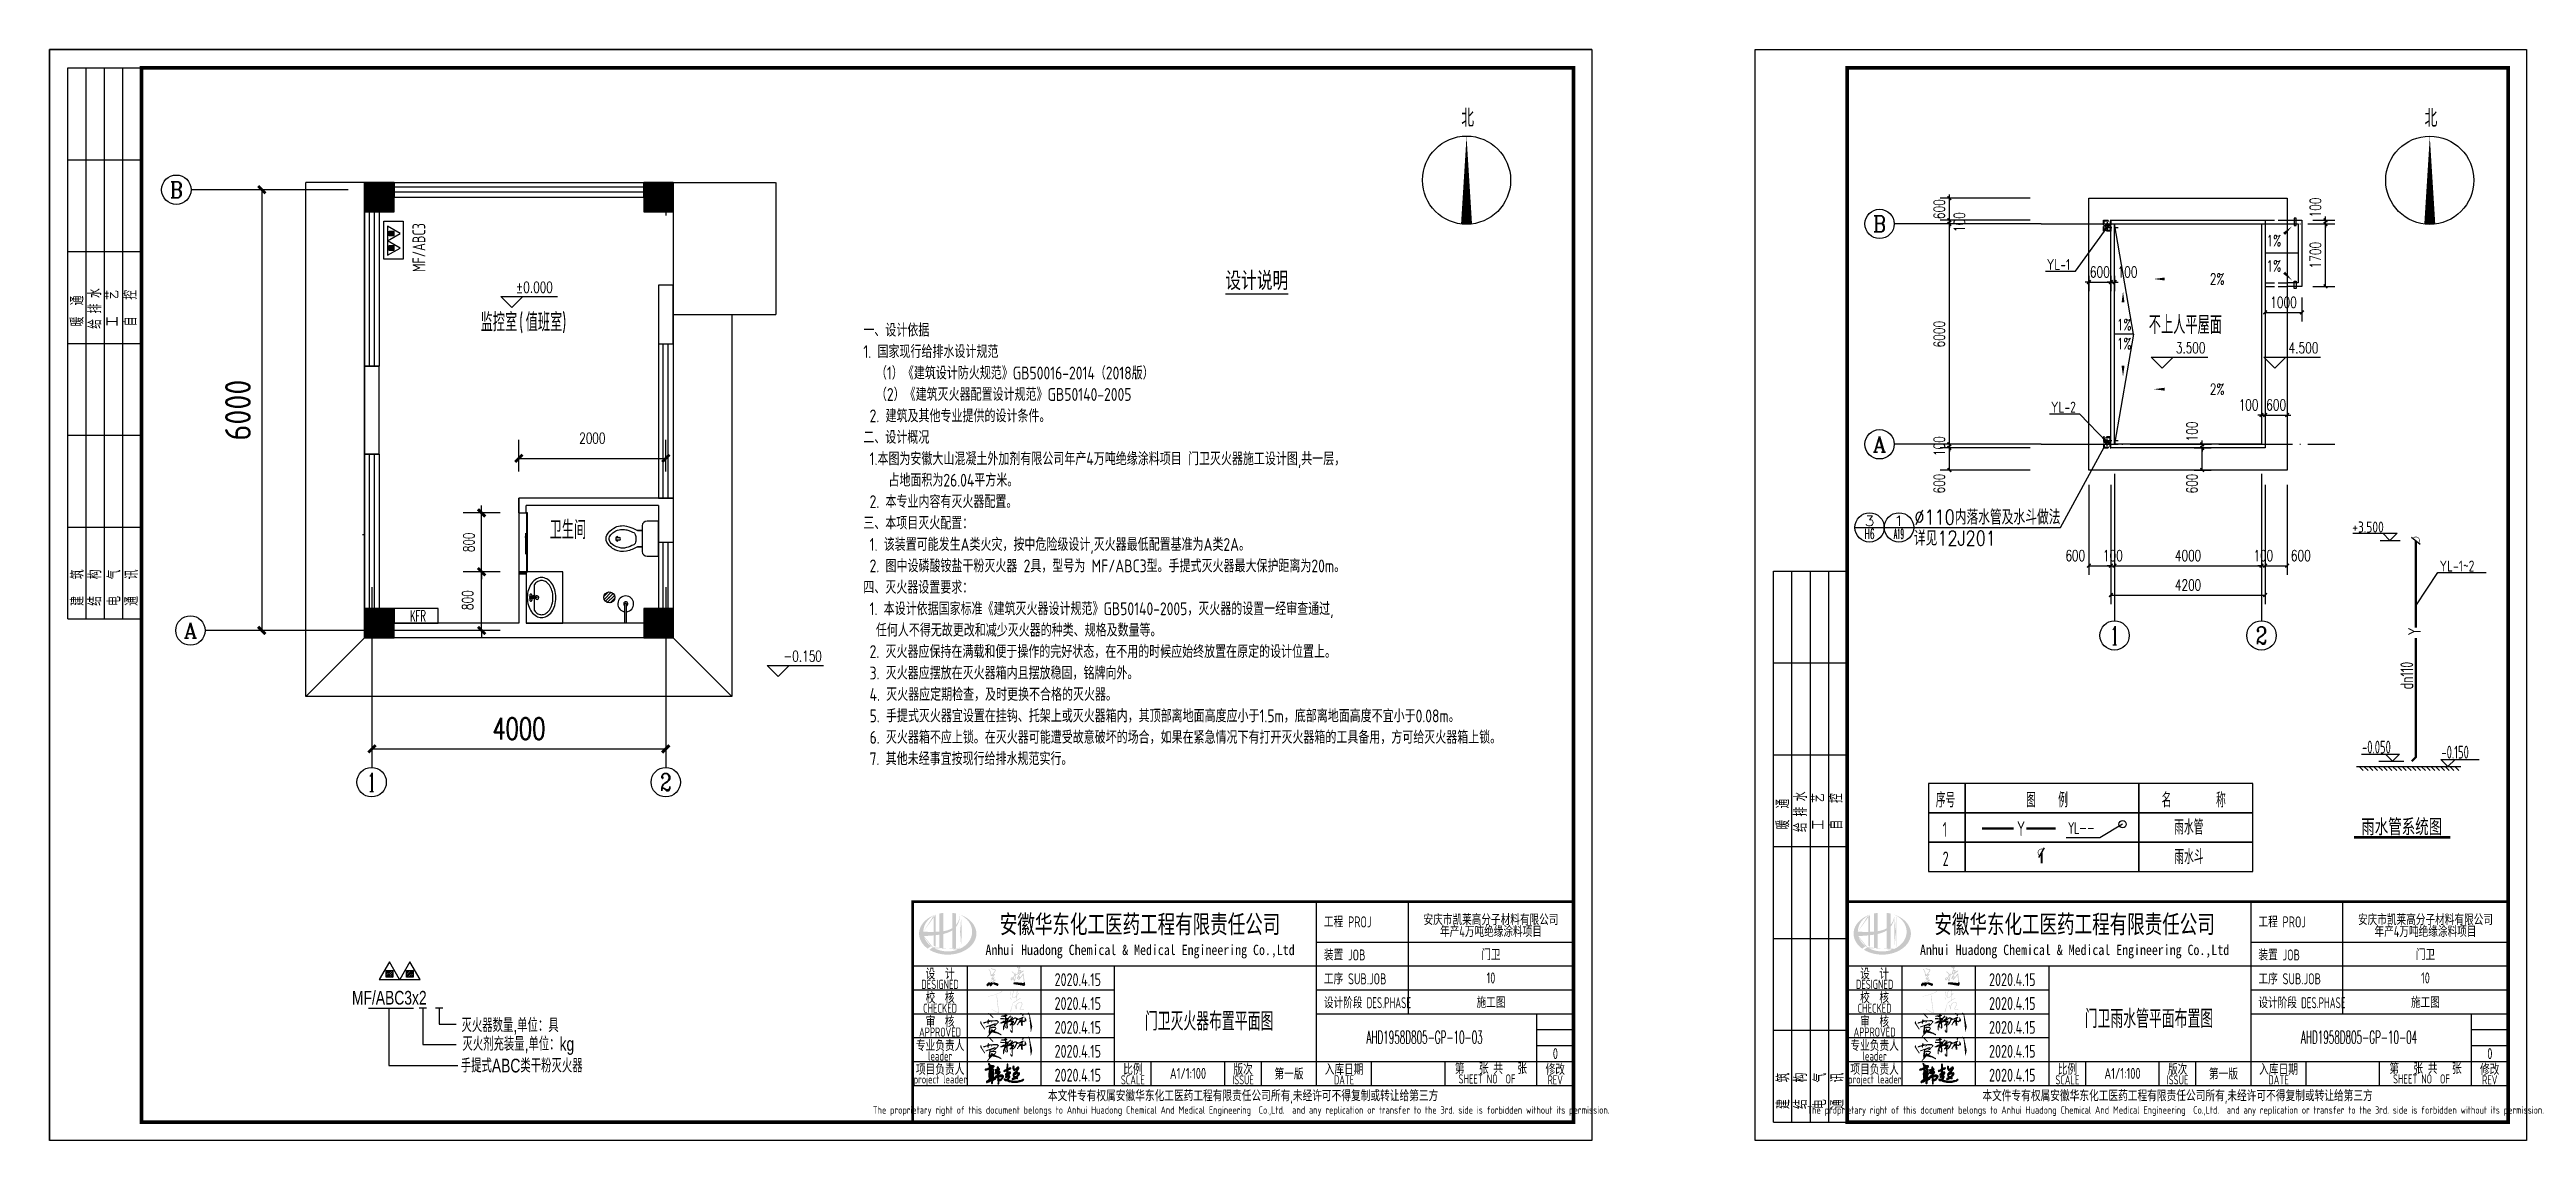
# Model space of a CAD drawing. Extents: x 5693218 to 11495510, y -728562 to -461276.
# Drawn here: x 5810571 to 5878017, y -503276 to -473576 of the extents above; entities that cross this region are included whole.
import ezdxf
from ezdxf.enums import TextEntityAlignment as Align

# ---------------------------------------------------------------- set-up
doc = ezdxf.new("R2010")
doc.units = 0
doc.header["$LTSCALE"] = 1000
doc.header["$MEASUREMENT"] = 0
for name, pattern in [('CONTINOUS', [0]), ('DASH', [0.35, 0.25, -0.1]), ('DASH_50', [0.175, 0.125, -0.05]), ('DOTE', [2.42, 2, -0.2, 0.02, -0.2])]:
    doc.linetypes.add(name, pattern=pattern)
doc.layers.get('0').update_dxf_attribs({"linetype": 'CONTINUOUS'})
doc.layers.get('Defpoints').update_dxf_attribs({"linetype": 'CONTINUOUS'})
for name, color, linetype in [('3T_BAR', 7, 'CONTINUOUS'), ('AXIS', 3, 'CONTINUOUS'), ('AXIS_TEXT', 7, 'CONTINUOUS'), ('DIM_ELEV', 3, 'CONTINUOUS'), ('DIM_SYMB', 3, 'CONTINUOUS'), ('DIM_雨水', 3, 'CONTINUOUS'), ('DOTE', 252, 'CONTINUOUS'), ('EQUIP_灭火器', 7, 'CONTINUOUS'), ('LAYER1', 143, 'CONTINUOUS'), ('LVTRY', 6, 'CONTINUOUS'), ('PIPE-消防', 1, 'CONTINUOUS'), ('PIPE-给水', 3, 'CONTINUOUS'), ('PIPE-雨水', 4, 'CONTINUOUS'), ('PUB_DIM', 3, 'CONTINUOUS'), ('PUB_HATCH', 8, 'CONTINUOUS'), ('PUB_TEXT', 7, 'CONTINUOUS'), ('PUB_TITLE', 4, 'CONTINUOUS'), ('PUB_WALL', 9, 'CONTINUOUS'), ('STAIR', 5, 'CONTINUOUS'), ('TEXT_灭火器', 7, 'CONTINUOUS'), ('TEXT_给水', 3, 'CONTINUOUS'), ('TWT_ELEV', 3, 'CONTINUOUS'), ('TWT_TEXT', 7, 'CONTINUOUS'), ('VPIPE-雨水', 4, 'CONTINUOUS'), ('WALL', 2, 'CONTINUOUS'), ('WINDOW', 4, 'CONTINUOUS'), ('卫厨', 253, 'CONTINUOUS'), ('厨卫布置', 6, 'CONTINUOUS'), ('填充', 251, 'CONTINUOUS'), ('尺寸标注', 74, 'CONTINUOUS'), ('文字说明', 153, 'CONTINUOUS'), ('说明文本', 54, 'CONTINUOUS'), ('说明表格', 146, 'CONTINUOUS')]:
    doc.layers.add(name, color=color, linetype=linetype)
doc.layers.add('_0', color=7, linetype='CONTINUOUS', lineweight=25)
doc.styles.add('_HZTXT', font='txt.shx', dxfattribs={"width": 0.8, "bigfont": 'HZTXT.shx'})
doc.styles.add('_TCH_AXIS', font='COMPLEX', dxfattribs={"bigfont": 'GBCBIG'})
doc.styles.add('_TCH_DIM', font='SIMPLEX', dxfattribs={"bigfont": 'GBCBIG'})
doc.styles.add('_TCH_DIM_T3', font='SIMPLEX', dxfattribs={"width": 0.705882, "bigfont": 'GBCBIG'})
doc.styles.add('_TWT_PIPEDN', font='yb.shx', dxfattribs={"width": 0.8, "height": 3, "bigfont": 'HZTXT.shx'})
doc.styles.add('_TWT_SERIAL', font='COMPLEX', dxfattribs={"width": 0.7, "height": 3, "bigfont": 'SCEIC'})
doc.styles.add('AHD', font='sceie.shx', dxfattribs={"width": 0.7, "bigfont": 'sceic.shx'})
doc.styles.add('COMP', font='COMPLEX', dxfattribs={"bigfont": 'hztxt'})
doc.styles.add('COMPLEX', font='COMPLEX')
doc.styles.add('DIM_FONT', font='SIMPLEX', dxfattribs={"width": 0.7, "bigfont": 'GBCBIG'})
doc.styles.add('ECEC_TQ_S', font='')
doc.styles.add('sceie', font='sceie.shx', dxfattribs={"width": 0.7, "bigfont": 'sceic.shx'})
doc.styles.add('schuco', font='sceie.shx', dxfattribs={"width": 0.7, "bigfont": 'sceic.shx'})
doc.styles.get("Standard").update_dxf_attribs({"font": 'GBENOR', "bigfont": 'GBCBIG'})
doc.styles.add('TSSD_Rein', font='Tssdeng.shx', dxfattribs={"width": 0.7, "bigfont": 'hztxt.shx'})
doc.styles.add('公司标准', font='sceie.shx', dxfattribs={"width": 0.7, "height": 300, "bigfont": 'sceic.shx'})
doc.styles.add('样式 1', font='sceie.shx', dxfattribs={"width": 0.75, "bigfont": 'sceic.shx'})
doc.styles.get('ECEC_TQ_S').set_extended_font_data('SimSun')
doc.dimstyles.new('_TCH_ARCH&&100', dxfattribs={"dimtxt": 297.5, "dimasz": 100, "dimexe": 250, "dimexo": 300, "dimgap": 126.25, "dimtad": 1, "dimdec": 0, "dimzin": 0, "dimdsep": 46, "dimtxsty": '_TCH_DIM_T3', "dimblk": 'ARCHTICK', "dimcen": 0.09, "dimclrt": 7, "dimazin": 2, "dimtfac": 1, "dimtdec": 0, "dimtix": 1, "dimtmove": 2, "dimatfit": 3, "dimfxl": 0, "dimtolj": 1, "dimtzin": 0, "dimarcsym": 0})

msp = doc.modelspace()

# ---------------------------------------------------------------- texts
for s, height, style, width, p in [('监控室', 500, 'schuco', 0.7, (5822309, -481250.8)), ('(', 500, 'schuco', 0.7, (5823359, -481250.8)), ('值班室)', 500, 'schuco', 0.7, (5823534, -481250.8)), ('不上人平屋面', 500, 'schuco', 0.7, (5867731.9, -481323.5)), ('卫生间', 500, 'schuco', 0.7, (5824187, -486903.9)), ('工程 PROJ', 300, 'AHD', 0.8, (5845270.8, -497476.5)), ('工程 PROJ', 300, 'AHD', 0.8, (5845270.8, -497476.5)), ('工程 PROJ', 300, 'AHD', 0.8, (5870717, -497476.5)), ('工程 PROJ', 300, 'AHD', 0.8, (5870717, -497476.5)), ('装置 JOB', 300, 'AHD', 0.8, (5845270.8, -498376.5)), ('装置 JOB', 300, 'AHD', 0.8, (5845270.8, -498376.5)), ('装置 JOB', 300, 'AHD', 0.8, (5870717, -498376.5)), ('装置 JOB', 300, 'AHD', 0.8, (5870717, -498376.5)), ('工序 SUB.JOB', 300, 'AHD', 0.8, (5845270.8, -499026.5)), ('工序 SUB.JOB', 300, 'AHD', 0.8, (5845270.8, -499026.5)), ('工序 SUB.JOB', 300, 'AHD', 0.8, (5870717, -499026.5)), ('工序 SUB.JOB', 300, 'AHD', 0.8, (5870717, -499026.5)), ('设计阶段 DES.PHASE', 300, 'AHD', 0.7, (5845270.8, -499676.5)), ('设计阶段 DES.PHASE', 300, 'AHD', 0.7, (5845270.8, -499676.5)), ('设计阶段 DES.PHASE', 300, 'AHD', 0.7, (5870717, -499676.5)), ('设计阶段 DES.PHASE', 300, 'AHD', 0.7, (5870717, -499676.5))]:
    msp.add_text(s, height=height, dxfattribs=dict(style=style, width=width)).set_placement(p)
for s, height, style, width, p in [('安徽华东化工医药工程有限责任公司', 500, 'ECEC_TQ_S', 0.7, (5840265.7, -497376.5)), ('安徽华东化工医药工程有限责任公司', 500, 'ECEC_TQ_S', 0.7, (5840265.7, -497376.5)), ('安徽华东化工医药工程有限责任公司', 500, 'ECEC_TQ_S', 0.7, (5865711.9, -497376.5)), ('安徽华东化工医药工程有限责任公司', 500, 'ECEC_TQ_S', 0.7, (5865711.9, -497376.5)), ('Anhui Huadong Chemical & Medical Engineering Co.,Ltd', 280, 'ECEC_TQ_S', 0.85, (5840265.7, -498126.5)), ('Anhui Huadong Chemical & Medical Engineering Co.,Ltd', 280, 'ECEC_TQ_S', 0.85, (5840265.7, -498126.5)), ('Anhui Huadong Chemical & Medical Engineering Co.,Ltd', 280, 'ECEC_TQ_S', 0.85, (5865711.9, -498126.5)), ('Anhui Huadong Chemical & Medical Engineering Co.,Ltd', 280, 'ECEC_TQ_S', 0.85, (5865711.9, -498126.5)), ('DESIGNED', 250, 'AHD', 0.8, (5834820.8, -499026.5)), ('DESIGNED', 250, 'AHD', 0.8, (5834820.8, -499026.5)), ('设  计', 300, 'AHD', 0.8, (5834820.8, -498726.5)), ('设  计', 300, 'AHD', 0.8, (5834820.8, -498726.5)), ('DESIGNED', 250, 'AHD', 0.8, (5860267, -499026.5)), ('DESIGNED', 250, 'AHD', 0.8, (5860267, -499026.5)), ('设  计', 300, 'AHD', 0.8, (5860267, -498726.5)), ('设  计', 300, 'AHD', 0.8, (5860267, -498726.5)), ('CHECKED', 250, 'AHD', 0.8, (5834820.8, -499676.5)), ('CHECKED', 250, 'AHD', 0.8, (5834820.8, -499676.5)), ('校  核', 300, 'AHD', 0.8, (5834820.8, -499376.5)), ('校  核', 300, 'AHD', 0.8, (5834820.8, -499376.5)), ('CHECKED', 250, 'AHD', 0.8, (5860267, -499676.5)), ('CHECKED', 250, 'AHD', 0.8, (5860267, -499676.5)), ('校  核', 300, 'AHD', 0.8, (5860267, -499376.5)), ('校  核', 300, 'AHD', 0.8, (5860267, -499376.5)), ('APPROVED', 250, 'AHD', 0.8, (5834820.8, -500326.5)), ('APPROVED', 250, 'AHD', 0.8, (5834820.8, -500326.5)), ('审  核', 300, 'AHD', 0.8, (5834820.8, -500026.5)), ('审  核', 300, 'AHD', 0.8, (5834820.8, -500026.5)), ('APPROVED', 250, 'AHD', 0.8, (5860267, -500326.5)), ('APPROVED', 250, 'AHD', 0.8, (5860267, -500326.5)), ('审  核', 300, 'AHD', 0.8, (5860267, -500026.5)), ('审  核', 300, 'AHD', 0.8, (5860267, -500026.5)), ('专业负责人', 300, 'AHD', 0.8, (5834820.8, -500676.5)), ('leader', 250, 'AHD', 0.8, (5834820.8, -500976.5)), ('专业负责人', 300, 'AHD', 0.8, (5860267, -500676.5)), ('leader', 250, 'AHD', 0.8, (5860267, -500976.5)), ('project leader', 225, 'AHD', 0.8, (5834824.9, -501646.5)), ('项目负责人', 300, 'AHD', 0.8, (5834820.8, -501326.5)), ('SCALE', 250, 'AHD', 0.8, (5840070.8, -501626.5)), ('SCALE', 250, 'AHD', 0.8, (5840070.8, -501626.5)), ('比例', 300, 'AHD', 0.8, (5840070.8, -501326.5)), ('比例', 300, 'AHD', 0.8, (5840070.8, -501326.5)), ('ISSUE', 250, 'AHD', 0.8, (5843070.8, -501626.5)), ('ISSUE', 250, 'AHD', 0.8, (5843070.8, -501626.5)), ('版次', 300, 'AHD', 0.8, (5843070.8, -501326.5)), ('版次', 300, 'AHD', 0.8, (5843070.8, -501326.5)), ('入库日期', 300, 'AHD', 0.8, (5845820.8, -501326.5)), ('入库日期', 300, 'AHD', 0.8, (5845820.8, -501326.5)), ('DATE', 250, 'AHD', 0.8, (5845820.8, -501626.5)), ('DATE', 250, 'AHD', 0.8, (5845820.8, -501626.5)), ('第   张 共   张', 300, 'AHD', 0.8, (5849820.8, -501301.5)), ('SHEET NO  OF  ', 250, 'AHD', 0.8, (5849820.8, -501601.5)), ('SHEET NO  OF  ', 250, 'AHD', 0.8, (5849820.8, -501601.5)), ('修改', 300, 'AHD', 0.8, (5851570.8, -501326.5)), ('修改', 300, 'AHD', 0.8, (5851570.8, -501326.5)), ('REV', 250, 'AHD', 0.8, (5851570.8, -501626.5)), ('REV', 250, 'AHD', 0.8, (5851570.8, -501626.5)), ('project leader', 225, 'AHD', 0.8, (5860271, -501646.5)), ('项目负责人', 300, 'AHD', 0.8, (5860267, -501326.5)), ('SCALE', 250, 'AHD', 0.8, (5865517, -501626.5)), ('SCALE', 250, 'AHD', 0.8, (5865517, -501626.5)), ('比例', 300, 'AHD', 0.8, (5865517, -501326.5)), ('比例', 300, 'AHD', 0.8, (5865517, -501326.5)), ('ISSUE', 250, 'AHD', 0.8, (5868517, -501626.5)), ('ISSUE', 250, 'AHD', 0.8, (5868517, -501626.5)), ('版次', 300, 'AHD', 0.8, (5868517, -501326.5)), ('版次', 300, 'AHD', 0.8, (5868517, -501326.5)), ('入库日期', 300, 'AHD', 0.8, (5871267, -501326.5)), ('入库日期', 300, 'AHD', 0.8, (5871267, -501326.5)), ('DATE', 250, 'AHD', 0.8, (5871267, -501626.5)), ('DATE', 250, 'AHD', 0.8, (5871267, -501626.5)), ('第   张 共   张', 300, 'AHD', 0.8, (5875267, -501301.5)), ('SHEET NO  OF  ', 250, 'AHD', 0.8, (5875267, -501601.5)), ('SHEET NO  OF  ', 250, 'AHD', 0.8, (5875267, -501601.5)), ('修改', 300, 'AHD', 0.8, (5877017, -501326.5)), ('修改', 300, 'AHD', 0.8, (5877017, -501326.5)), ('REV', 250, 'AHD', 0.8, (5877017, -501626.5)), ('REV', 250, 'AHD', 0.8, (5877017, -501626.5)), ('The proprietary right of this document belongs to Anhui Huadong Chemical And Medical Engineering  Co.,Ltd.  and any replication or transfer to the 3rd. side is forbidden without its permission. ', 200, 'AHD', 0.8, (5843070.8, -502476.5)), ('The proprietary right of this document belongs to Anhui Huadong Chemical And Medical Engineering  Co.,Ltd.  and any replication or transfer to the 3rd. side is forbidden without its permission. ', 200, 'AHD', 0.8, (5843070.8, -502476.5)), ('本文件专有权属安徽华东化工医药工程有限责任公司所有,未经许可不得复制或转让给第三方', 300, 'AHD', 0.8, (5843070.8, -502076.5)), ('本文件专有权属安徽华东化工医药工程有限责任公司所有,未经许可不得复制或转让给第三方', 300, 'AHD', 0.8, (5843070.8, -502076.5)), ('The proprietary right of this document belongs to Anhui Huadong Chemical And Medical Engineering  Co.,Ltd.  and any replication or transfer to the 3rd. side is forbidden without its permission. ', 200, 'AHD', 0.8, (5868517, -502476.5)), ('The proprietary right of this document belongs to Anhui Huadong Chemical And Medical Engineering  Co.,Ltd.  and any replication or transfer to the 3rd. side is forbidden without its permission. ', 200, 'AHD', 0.8, (5868517, -502476.5)), ('本文件专有权属安徽华东化工医药工程有限责任公司所有,未经许可不得复制或转让给第三方', 300, 'AHD', 0.8, (5868517, -502076.5)), ('本文件专有权属安徽华东化工医药工程有限责任公司所有,未经许可不得复制或转让给第三方', 300, 'AHD', 0.8, (5868517, -502076.5))]:
    msp.add_text(s, height=height, dxfattribs=dict(style=style, width=width)).set_placement(p, align=Align.MIDDLE)
at = {"color": 0, "insert": (5815700.7, -483392.7), "char_height": 700, "attachment_point": 5, "rotation": 90}
msp.add_mtext('\\A1;6000', dxfattribs=at)
at = {"width": 0.8}
for tag, text, height, style, p in [('2020.4.15', '200320-02-040', 350, 'sceie', (5838570.2, -498897.9)), ('2020.4.15', '200320-02-040', 350, 'sceie', (5838570.2, -498897.9)), ('2020.4.15', '200320-02-040', 350, 'sceie', (5864016.3, -498897.9)), ('2020.4.15', '200320-02-040', 350, 'sceie', (5864016.3, -498897.9)), ('2020.4.15', '200320-02-040', 350, 'sceie', (5838570.2, -499547.9)), ('2020.4.15', '200320-02-040', 350, 'sceie', (5838570.2, -499547.9)), ('2020.4.15', '200320-02-040', 350, 'sceie', (5864016.3, -499547.9)), ('2020.4.15', '200320-02-040', 350, 'sceie', (5864016.3, -499547.9)), ('2020.4.15', '200320-02-040', 350, 'sceie', (5838570.2, -500197.9)), ('2020.4.15', '200320-02-040', 350, 'sceie', (5838570.2, -500197.9)), ('2020.4.15', '200320-02-040', 350, 'sceie', (5864016.3, -500197.9)), ('2020.4.15', '200320-02-040', 350, 'sceie', (5864016.3, -500197.9)), ('2020.4.15', '200320-02-040', 350, 'sceie', (5838570.2, -500847.9)), ('2020.4.15', '200320-02-040', 350, 'sceie', (5838570.2, -500847.9)), ('0', '0', 300, 'AHD', (5851574.9, -500912.6)), ('0', '0', 300, 'AHD', (5851574.9, -500912.6)), ('2020.4.15', '200320-02-040', 350, 'sceie', (5864016.3, -500847.9)), ('2020.4.15', '200320-02-040', 350, 'sceie', (5864016.3, -500847.9)), ('0', '0', 300, 'AHD', (5877021, -500912.6)), ('0', '0', 300, 'AHD', (5877021, -500912.6)), ('2020.4.15', '200320-02-040', 350, 'sceie', (5838570.2, -501497.9)), ('2020.4.15', '200320-02-040', 350, 'sceie', (5838570.2, -501497.9)), ('A1/1:100', '1:100', 300, 'AHD', (5841570.8, -501451.5)), ('第一版', '0', 300, 'AHD', (5844320.8, -501451.5)), ('2020.4.15', '200320-02-040', 350, 'sceie', (5864016.3, -501497.9)), ('2020.4.15', '200320-02-040', 350, 'sceie', (5864016.3, -501497.9)), ('A1/1:100', '1:100', 300, 'AHD', (5867017, -501451.5)), ('第一版', '0', 300, 'AHD', (5869767, -501451.5))]:
    msp.add_attdef(tag, text=text, height=height, dxfattribs=dict(at, style=style)).set_placement(p, align=Align.MIDDLE)
at = {"layer": 'AXIS', "style": 'TSSD_Rein', "width": 0.7}
for s, p in [('安庆市凯莱高分子材料有限公司', (5849820.8, -497248.9)), ('年产4万吨绝缘涂料项目', (5849820.8, -497571.9)), ('安庆市凯莱高分子材料有限公司', (5875267, -497248.9)), ('年产4万吨绝缘涂料项目', (5875267, -497571.9)), ('门卫', (5849820.8, -498201.5)), ('门卫', (5875267, -498201.5)), ('10', (5849820.8, -498851.5)), ('10', (5875267, -498851.5)), ('施工图', (5849820.8, -499501.5)), ('施工图', (5875267, -499501.5))]:
    msp.add_text(s, height=300, dxfattribs=at).set_placement(p, align=Align.MIDDLE)
at = {"layer": 'AXIS', "color": 0, "style": 'TSSD_Rein', "width": 0.7}
for s, p in [('门卫灭火器布置平面图', (5840395.3, -500283.5)), ('门卫雨水管平面布置图', (5865987.5, -500216.2))]:
    msp.add_text(s, height=500, dxfattribs=at).set_placement(p)
at = {"layer": 'AXIS', "color": 7, "attachment_point": 5, "style": '_TCH_DIM_T3'}
for s, insert, char_height in [('\\A1;2000', (5825350.9, -484155.8), 297.5), ('\\A1;4000', (5823350.9, -492067), 595)]:
    msp.add_mtext(s, dxfattribs=dict(at, insert=insert, char_height=char_height))
at = {"layer": 'AXIS', "color": 7, "char_height": 297.5, "attachment_point": 5, "rotation": 90, "style": '_TCH_DIM_T3'}
for insert in [(5821989.2, -486992.7), (5821956, -488565.2)]:
    msp.add_mtext('\\A1;800', dxfattribs=dict(at, insert=insert))
at = {"layer": 'DIM_SYMB', "color": 7, "style": 'DIM_FONT', "width": 0.5}
for s, p in [('AHD1958D805-GP-10-03', (5846430.7, -500640.8)), ('AHD1958D805-GP-10-04', (5871876.8, -500640.8))]:
    msp.add_text(s, height=350, dxfattribs=at).set_placement(p)
at = {"layer": 'DIM_雨水', "color": 7, "style": '_TWT_SERIAL', "width": 0.64}
msp.add_text('YL--', height=300, dxfattribs=at).set_placement((5865545.5, -494916.4))
at = {"layer": 'PIPE-消防', "insert": (5832730.9, -486342.2), "char_height": 350, "attachment_point": 4, "style": '公司标准'}
msp.add_mtext('{\\W0.9;                                                    \\H1.429x;    \\L设计说明\\P\\H0.7x;\\l\\P一、设计依据\\P1. 国家现行给排水设计规范\\P  （1）《建筑设计防火规范》GB50016-2014（2018版）\\P  （2）《建筑灭火器配置设计规范》GB50140-2005\\P 2. 建筑及其他专业提供的设计条件。\\P二、设计概况\\P 1.本图为安徽大山混凝土外加剂有限公司年产4万吨绝缘涂料项目 门卫灭火器施工设计图,共一层，\\H0.9997x;\\P    占地面积为26.04平方米\\H1x;。\\H0.9997x;\\P 2. 本专业内容有灭火器配置。\\P三、本项目灭火配置：\\P 1. 该装置可能发生A类火灾，按中危险级设计,灭火器最低配置基准为A类2A。\\P 2. 图中设磷酸铵盐干粉灭火器 2具，型号为 MF/ABC3型。手提式灭火器最大保护距离为20m。\\P四、灭火器设置要求：\\P 1. 本设计依据国家标准《建筑灭火器设计规范》GB50140-2005，灭火器的设置一经审查通过,\\P  任何人不得无故更改和减少灭火器的种类、规格及数量等。\\P 2. 灭火器应保持在满载和便于操作的完好状态，在不用的时候应始终放置在原定的设计位置上。\\P 3. 灭火器应摆放在灭火器箱内且摆放稳固，铭牌向外。\\P 4. 灭火器应定期检查，及时更换不合格的灭火器。\\P 5. 手提式灭火器宜设置在挂钩、托架上或灭火器箱内，其顶部离地面高度应小于1.5m，底部离地面高度不宜小于0.08m。\\P 6. 灭火器箱不应上锁。在灭火器可能遭受故意破坏的场合，如果在紧急情况下有打开灭火器箱的工具备用，方可给灭火器箱上锁。\\P 7. 其他未经事宜按现行给排水规范实行。}', dxfattribs=at)
at = {"layer": 'PUB_DIM', "style": '_HZTXT', "width": 0.8}
for s, p in [('%%C110内落水管及水斗做法', (5861351.4, -486508)), ('详见12J201', (5861336.6, -487082.6))]:
    msp.add_text(s, height=400, dxfattribs=at).set_placement(p)
at = {"layer": 'PUB_TEXT', "style": '_TCH_DIM'}
for p in [(5849011.5, -475682.8), (5875241.1, -475685.7)]:
    msp.add_text('北', height=482.3, dxfattribs=at).set_placement(p)
at = {"layer": 'PUB_TEXT', "style": '_TCH_DIM', "width": 0.705882}
for p in [(5870940.5, -478929.1), (5870940.5, -479615.5), (5866861.9, -481213.8), (5866861.9, -481730.8)]:
    msp.add_text('1%', height=297.5, dxfattribs=at).set_placement(p)
at = {"layer": 'PUB_TEXT', "color": 0, "style": '_TCH_DIM', "width": 0.705882}
for s, p in [('%%P0.000', (5823269.9, -480196.5)), ('2%', (5869399.2, -479972.3)), ('3.500', (5868467.8, -481845.7)), ('4.500', (5871539.4, -481845.7)), ('2%', (5869399.2, -482972.3)), ('-0.150', (5830559.1, -490241.3))]:
    msp.add_text(s, height=297.5, dxfattribs=at).set_placement(p)
at = {"layer": 'TEXT_灭火器', "style": 'AHD', "width": 0.8}
msp.add_text('MF/ABC3', height=350, rotation=90, dxfattribs=at).set_placement((5820803.1, -479635.4))
at = {"layer": 'TEXT_给水', "color": 4, "linetype": 'Continuous', "style": 'sceie', "width": 0.890219}
for s, p in [('YL-1', (5864956.1, -479579)), ('YL-2', (5865068.4, -483462.8)), ('+3.500', (5873272.6, -486726.3)), ('YL-1~2', (5875651.6, -487787.7))]:
    msp.add_text(s, height=300, dxfattribs=at).set_placement(p)
at = {"layer": 'TEXT_给水', "color": 4, "linetype": 'Continuous', "style": 'sceie', "width": 0.8}
for s, p in [('Y', (5875142.6, -489526.3)), ('dn110', (5874933.8, -490995.1))]:
    msp.add_text(s, height=350, rotation=90, dxfattribs=at).set_placement(p)
at = {"layer": 'TEXT_给水', "color": 4, "linetype": 'Continuous', "style": 'sceie', "width": 0.86}
msp.add_text('雨水管系统图', height=450, dxfattribs=at).set_placement((5874619.8, -494721.7), align=Align.MIDDLE)
at = {"layer": 'TWT_ELEV', "color": 0, "style": '样式 1', "width": 0.7}
for s, p in [('-0.050', (5873539.4, -492741.9)), ('-0.150', (5875702.2, -492880.2))]:
    msp.add_text(s, height=350, dxfattribs=at).set_placement(p)
at = {"layer": 'TWT_TEXT', "color": 7, "style": '_TWT_PIPEDN', "width": 0.752941}
for s, p in [(' MF/ABC3x2', (5818699.6, -499578.8)), ('灭火器数量,单位：具', (5821788.3, -500327)), ('灭火剂充装量,单位：kg', (5821813, -500835.6)), ('手提式ABC类干粉灭火器', (5821768.3, -501426.3))]:
    msp.add_text(s, height=375, dxfattribs=at).set_placement(p)
at = {"layer": '厨卫布置', "style": 'DIM_FONT', "width": 0.5625}
msp.add_text('KFR', height=300, dxfattribs=at).set_placement((5820384.9, -489147.3))
at = {"layer": '说明文本', "color": 0, "style": 'AHD', "width": 0.7}
for s, height, p in [('序号', 399.98, (5861932.3, -494208.7)), ('图    例', 399.98, (5864391.6, -494208.7)), ('名        称', 399.98, (5868083.5, -494208.7)), ('1', 400, (5862120.7, -495008.7)), ('Y', 400, (5864147, -494986.7)), ('雨水管', 399.98, (5868425.1, -494949.7)), ('2', 400, (5862120.7, -495808.7)), ('雨水斗', 399.98, (5868428.3, -495754.2))]:
    msp.add_text(s, height=height, dxfattribs=at).set_placement(p)

# ---------------------------------------------------------------- blocks, each defined once
blk = doc.blocks.new('$Attachment$00000214')
h = blk.add_hatch()
h.set_pattern_fill('ANSI31', color=256, scale=200, style=0)
h.set_pattern_definition([(45, (-38543.802, -6842.639), (-17.67767, 17.67767), [])])
h.paths.add_polyline_path([(-65, 2), (65, 2), (65, -128), (-65, -128)])
for points in [[(0, 172), (-198, -172), (198, -172)], [(-65, 2), (65, 2), (65, -128), (-65, -128)]]:
    blk.add_lwpolyline(points, close=True)
blk = doc.blocks.new('$titleblk$00000095')
for p, q in [((-150, 20), (-150, 0)), ((-150, 20), (0, 20)), ((-150, 15), (-75, 15)), ((-125, 20), (-125, 0)), ((-100, 20), (-100, 0)), ((-75, 20), (-75, 0)), ((-75, 20), (-75, 0)), ((-75, 15), (0, 15)), ((-50, 20), (-50, 0)), ((-25, 20), (-25, 0)), ((0, 20), (0, 0)), ((-150, 10), (-75, 10)), ((-75, 10), (0, 10)), ((-150, 5), (-75, 5)), ((-75, 5), (0, 5))]:
    blk.add_line(p, q)
at = {"width": 0.8}
for s, p in [('结   构', (-146.45, 10.91)), ('建   筑', (-146.45, 15.65)), ('给 排 水', (-71.03, 10.9)), ('暖  通', (-70.35, 15.73)), ('电   气', (-146.45, 5.65)), ('工   艺', (-70.35, 6.13)), ('通   讯', (-146.45, 0.88)), ('自   控', (-70.35, 1.24))]:
    blk.add_text(s, height=3.509, dxfattribs=at).set_placement(p)
blk = doc.blocks.new('_ArchTick')
at = {"color": 0, "linetype": 'ByBlock', "const_width": 0.4}
blk.add_lwpolyline([(-0.5, -0.5), (0.5, 0.5)], dxfattribs=at)
blk = doc.blocks.new('_AXISO')
blk.add_circle((0, 0), 0.5)
at = {"layer": 'AXIS_TEXT', "style": 'COMPLEX', "width": 1.041667}
blk.add_attdef('A', text='', height=0.56, dxfattribs=at).set_placement((-0.25, -0.28), (0.25, -0.28), align=Align.FIT)
blk = doc.blocks.new('$lvtry$00000171')
for p, q in [((-74, 11), (-11, 74)), ((-70, -27), (27, 70)), ((-53, -53), (53, 53)), ((-27, -70), (70, 27)), ((11, -74), (74, -11))]:
    blk.add_line(p, q)
blk.add_circle((0, 0), 75)
blk.add_point((0, 0))
blk = doc.blocks.new('$TWTSYS$00000546')
h = blk.add_hatch()
h.set_pattern_fill('ANSI31', color=256, scale=200, style=0)
h.set_pattern_definition([(45, (-38543.802, -6670.83), (-17.67767, 17.67767), [])])
h.paths.add_polyline_path([(-65, 174), (65, 174), (65, 44), (-65, 44)])
for points in [[(0, 344), (-198, 0), (198, 0)], [(-65, 174), (65, 174), (65, 44), (-65, 44)]]:
    blk.add_lwpolyline(points, close=True)
blk = doc.blocks.new('_INDEX')
blk.add_line((-0.5, 0), (0.5, 0))
blk.add_circle((0, 0), 0.5)
at = {"style": 'COMP'}
for tag, width, p, p2 in [('1', 2.333333, (-0.17, 0.05), (0.17, 0.05)), ('-', 1.166667, (-0.17, -0.39), (0.17, -0.39))]:
    blk.add_attdef(tag, text='', height=0.34, dxfattribs=dict(at, width=width)).set_placement(p, p2, align=Align.FIT)
blk = doc.blocks.new('A$C05153518')
at = {"layer": 'LAYER1'}
h = blk.add_hatch(color=256, dxfattribs=at)
edge = h.paths.add_edge_path()
edge.add_ellipse((200, 200), major_axis=(77.8, 77.8), ratio=1, start_angle=315, end_angle=405, ccw=False)
edge.add_line((310, 200), (300, 200))
edge.add_ellipse((200, 200), major_axis=(-70.7, 70.7), ratio=1, start_angle=225, end_angle=315)
edge.add_line((200, 300), (200, 310))
edge = h.paths.add_edge_path()
edge.add_line((200, 310), (200, 300))
edge.add_ellipse((200, 200), major_axis=(70.7, 70.7), ratio=1, start_angle=45, end_angle=135)
edge.add_line((100, 200), (90, 200))
edge.add_ellipse((200, 200), major_axis=(-77.8, 77.8), ratio=1, start_angle=-45, end_angle=45, ccw=False)
edge = h.paths.add_edge_path()
edge.add_line((90, 200), (100, 200))
edge.add_ellipse((200, 200), major_axis=(-70.7, 70.7), ratio=1, start_angle=45, end_angle=135)
edge.add_line((200, 100), (200, 90))
edge.add_ellipse((200, 200), major_axis=(77.8, 77.8), ratio=1, start_angle=135, end_angle=225, ccw=False)
edge = h.paths.add_edge_path()
edge.add_line((300, 200), (310, 200))
edge.add_ellipse((200, 200), major_axis=(-77.8, 77.8), ratio=1, start_angle=135, end_angle=225, ccw=False)
edge.add_line((200, 90), (200, 100))
edge.add_ellipse((200, 200), major_axis=(70.7, 70.7), ratio=1, start_angle=225, end_angle=315)
h = blk.add_hatch(color=256, dxfattribs=at)
edge = h.paths.add_edge_path()
edge.add_ellipse((200, 200), major_axis=(77.8, 77.8), ratio=1, start_angle=315, end_angle=405, ccw=False)
edge.add_line((310, 200), (300, 200))
edge.add_ellipse((200, 200), major_axis=(-70.7, 70.7), ratio=1, start_angle=225, end_angle=315)
edge.add_line((200, 300), (200, 310))
edge = h.paths.add_edge_path()
edge.add_line((200, 310), (200, 300))
edge.add_ellipse((200, 200), major_axis=(70.7, 70.7), ratio=1, start_angle=45, end_angle=135)
edge.add_line((100, 200), (90, 200))
edge.add_ellipse((200, 200), major_axis=(-77.8, 77.8), ratio=1, start_angle=-45, end_angle=45, ccw=False)
edge = h.paths.add_edge_path()
edge.add_line((90, 200), (100, 200))
edge.add_ellipse((200, 200), major_axis=(-70.7, 70.7), ratio=1, start_angle=45, end_angle=135)
edge.add_line((200, 100), (200, 90))
edge.add_ellipse((200, 200), major_axis=(77.8, 77.8), ratio=1, start_angle=135, end_angle=225, ccw=False)
edge = h.paths.add_edge_path()
edge.add_line((300, 200), (310, 200))
edge.add_ellipse((200, 200), major_axis=(-77.8, 77.8), ratio=1, start_angle=135, end_angle=225, ccw=False)
edge.add_line((200, 90), (200, 100))
edge.add_ellipse((200, 200), major_axis=(70.7, 70.7), ratio=1, start_angle=225, end_angle=315)
at = {"layer": 'DOTE'}
for p, q in [((400, 200), (0, 200)), ((200, 400), (200, 0)), ((200, 400), (200, 0)), ((200, 400), (200, 0))]:
    blk.add_line(p, q, dxfattribs=at)
at = {"layer": 'LAYER1'}
for radius in [110, 110, 100, 100]:
    blk.add_circle((200, 200), radius, dxfattribs=at)
blk = doc.blocks.new('A$C395401BF')
at = {"layer": 'LAYER1', "xscale": -0.5, "yscale": 0.5, "zscale": 0.5, "rotation": 180}
blk.add_blockref('A$C05153518', (0, 200), dxfattribs=at)
blk = doc.blocks.new('34343434')
at = {"layer": 'DOTE'}
blk.add_line((57410, 27919), (57410, 28119), dxfattribs=at)
at = {"layer": 'LAYER1', "linetype": 'DASH_50'}
for p, q in [((57410, 28069), (57070, 28069)), ((57410, 27969), (57070, 27969)), ((57436, 28062), (57490, 28149))]:
    blk.add_line(p, q, dxfattribs=at)
for points in [[(57310, 27869), (57310, 28169), (57510, 28169), (57510, 27869)], [(57330, 27889), (57330, 28149), (57490, 28149), (57490, 27889)]]:
    blk.add_lwpolyline(points, close=True, dxfattribs=at)
at = {"layer": 'LAYER1', "linetype": 'CONTINOUS'}
blk.add_circle((57410, 28019), 50, dxfattribs=at)
at = {"rotation": 270}
blk.add_blockref('A$C395401BF', (57310, 28119), dxfattribs=at)
blk = doc.blocks.new('*D627')
at = {"layer": 'AXIS', "color": 0, "lineweight": -2}
for p, q in [((5866702, -485428), (5866702, -488678)), ((5870902, -485428), (5870902, -488678)), ((5866702, -488428), (5870902, -488428))]:
    blk.add_line(p, q, dxfattribs=at)
at = {"layer": 'Defpoints', "color": 0}
for p in [(5866702, -485128), (5870902, -485128), (5870902, -488428)]:
    blk.add_point(p, dxfattribs=at)
at = {"layer": 'AXIS', "color": 0, "lineweight": -2, "xscale": 100, "yscale": 100, "zscale": 100, "rotation": 180}
blk.add_blockref('_ArchTick', (5866702, -488428), dxfattribs=at)
at = {"layer": 'AXIS', "color": 0, "lineweight": -2, "xscale": 100, "yscale": 100, "zscale": 100}
blk.add_blockref('_ArchTick', (5870902, -488428), dxfattribs=at)
at = {"layer": 'AXIS', "color": 7, "insert": (5868802, -488153), "char_height": 297.5, "attachment_point": 5, "style": '_TCH_DIM_T3'}
blk.add_mtext('\\A1;4200', dxfattribs=at)
blk = doc.blocks.new('*D628')
at = {"layer": 'AXIS', "color": 0, "lineweight": -2}
for p, q in [((5866102, -485428), (5866102, -487878)), ((5866702, -485428), (5866702, -487878)), ((5866102, -487628), (5866702, -487628))]:
    blk.add_line(p, q, dxfattribs=at)
at = {"layer": 'Defpoints', "color": 0}
for p in [(5866102, -485128), (5866702, -485128), (5866702, -487628)]:
    blk.add_point(p, dxfattribs=at)
at = {"layer": 'AXIS', "color": 0, "lineweight": -2, "xscale": 100, "yscale": 100, "zscale": 100, "rotation": 180}
blk.add_blockref('_ArchTick', (5866102, -487628), dxfattribs=at)
at = {"layer": 'AXIS', "color": 0, "lineweight": -2, "xscale": 100, "yscale": 100, "zscale": 100}
blk.add_blockref('_ArchTick', (5866702, -487628), dxfattribs=at)
at = {"layer": 'AXIS', "color": 7, "insert": (5865732, -487353), "char_height": 297.5, "attachment_point": 5, "style": '_TCH_DIM_T3'}
blk.add_mtext('\\A1;600', dxfattribs=at)
blk = doc.blocks.new('*D629')
at = {"layer": 'AXIS', "color": 0, "lineweight": -2}
for p, q in [((5866702, -485428), (5866702, -487878)), ((5866802, -485428), (5866802, -487878)), ((5866702, -487628), (5866602, -487628)), ((5866702, -487628), (5866802, -487628)), ((5866802, -487628), (5866902, -487628))]:
    blk.add_line(p, q, dxfattribs=at)
at = {"layer": 'Defpoints', "color": 0}
for p in [(5866702, -485128), (5866802, -485128), (5866802, -487628)]:
    blk.add_point(p, dxfattribs=at)
at = {"layer": 'AXIS', "color": 0, "lineweight": -2, "xscale": 100, "yscale": 100, "zscale": 100}
blk.add_blockref('_ArchTick', (5866702, -487628), dxfattribs=at)
at = {"layer": 'AXIS', "color": 0, "lineweight": -2, "xscale": 100, "yscale": 100, "zscale": 100, "rotation": 180}
blk.add_blockref('_ArchTick', (5866802, -487628), dxfattribs=at)
at = {"layer": 'AXIS', "color": 7, "insert": (5866752, -487353), "char_height": 297.5, "attachment_point": 5, "style": '_TCH_DIM_T3'}
blk.add_mtext('\\A1;100', dxfattribs=at)
blk = doc.blocks.new('*D630')
at = {"layer": 'AXIS', "color": 0, "lineweight": -2}
for p, q in [((5866802, -485428), (5866802, -487878)), ((5870802, -485428), (5870802, -487878)), ((5866802, -487628), (5870802, -487628))]:
    blk.add_line(p, q, dxfattribs=at)
at = {"layer": 'Defpoints', "color": 0}
for p in [(5866802, -485128), (5870802, -485128), (5870802, -487628)]:
    blk.add_point(p, dxfattribs=at)
at = {"layer": 'AXIS', "color": 0, "lineweight": -2, "xscale": 100, "yscale": 100, "zscale": 100, "rotation": 180}
blk.add_blockref('_ArchTick', (5866802, -487628), dxfattribs=at)
at = {"layer": 'AXIS', "color": 0, "lineweight": -2, "xscale": 100, "yscale": 100, "zscale": 100}
blk.add_blockref('_ArchTick', (5870802, -487628), dxfattribs=at)
at = {"layer": 'AXIS', "color": 7, "insert": (5868802, -487353), "char_height": 297.5, "attachment_point": 5, "style": '_TCH_DIM_T3'}
blk.add_mtext('\\A1;4000', dxfattribs=at)
blk = doc.blocks.new('*D631')
at = {"layer": 'AXIS', "color": 0, "lineweight": -2}
for p, q in [((5870802, -485428), (5870802, -487878)), ((5870902, -485428), (5870902, -487878)), ((5870802, -487628), (5870702, -487628)), ((5870802, -487628), (5870902, -487628)), ((5870902, -487628), (5871002, -487628))]:
    blk.add_line(p, q, dxfattribs=at)
at = {"layer": 'Defpoints', "color": 0}
for p in [(5870802, -485128), (5870902, -485128), (5870902, -487628)]:
    blk.add_point(p, dxfattribs=at)
at = {"layer": 'AXIS', "color": 0, "lineweight": -2, "xscale": 100, "yscale": 100, "zscale": 100}
blk.add_blockref('_ArchTick', (5870802, -487628), dxfattribs=at)
at = {"layer": 'AXIS', "color": 0, "lineweight": -2, "xscale": 100, "yscale": 100, "zscale": 100, "rotation": 180}
blk.add_blockref('_ArchTick', (5870902, -487628), dxfattribs=at)
at = {"layer": 'AXIS', "color": 7, "insert": (5870852, -487353), "char_height": 297.5, "attachment_point": 5, "style": '_TCH_DIM_T3'}
blk.add_mtext('\\A1;100', dxfattribs=at)
blk = doc.blocks.new('*D632')
at = {"layer": 'AXIS', "color": 0, "lineweight": -2}
for p, q in [((5870902, -485428), (5870902, -487878)), ((5871502, -485428), (5871502, -487878)), ((5870902, -487628), (5871502, -487628))]:
    blk.add_line(p, q, dxfattribs=at)
at = {"layer": 'Defpoints', "color": 0}
for p in [(5870902, -485128), (5871502, -485128), (5871502, -487628)]:
    blk.add_point(p, dxfattribs=at)
at = {"layer": 'AXIS', "color": 0, "lineweight": -2, "xscale": 100, "yscale": 100, "zscale": 100, "rotation": 180}
blk.add_blockref('_ArchTick', (5870902, -487628), dxfattribs=at)
at = {"layer": 'AXIS', "color": 0, "lineweight": -2, "xscale": 100, "yscale": 100, "zscale": 100}
blk.add_blockref('_ArchTick', (5871502, -487628), dxfattribs=at)
at = {"layer": 'AXIS', "color": 7, "insert": (5871872, -487353), "char_height": 297.5, "attachment_point": 5, "style": '_TCH_DIM_T3'}
blk.add_mtext('\\A1;600', dxfattribs=at)
blk = doc.blocks.new('*D633')
at = {"layer": 'AXIS', "color": 0, "lineweight": -2}
for p, q in [((5864502, -484424), (5862052, -484424)), ((5862302, -485024), (5862302, -484424)), ((5864502, -485024), (5862052, -485024))]:
    blk.add_line(p, q, dxfattribs=at)
at = {"layer": 'Defpoints', "color": 0}
for p in [(5862302, -484424), (5864802, -484424), (5864802, -485024)]:
    blk.add_point(p, dxfattribs=at)
at = {"layer": 'AXIS', "color": 0, "lineweight": -2, "xscale": 100, "yscale": 100, "zscale": 100}
for p, rotation in [((5862302, -484424), 90), ((5862302, -485024), 270)]:
    blk.add_blockref('_ArchTick', p, dxfattribs=dict(at, rotation=rotation))
at = {"layer": 'AXIS', "color": 7, "insert": (5862027, -485394), "char_height": 297.5, "attachment_point": 5, "rotation": 90, "style": '_TCH_DIM_T3'}
blk.add_mtext('\\A1;600', dxfattribs=at)
blk = doc.blocks.new('*D634')
at = {"layer": 'AXIS', "color": 0, "lineweight": -2}
for p, q in [((5862302, -484324), (5862302, -484224)), ((5864502, -484324), (5862052, -484324)), ((5864502, -484424), (5862052, -484424)), ((5862302, -484424), (5862302, -484324)), ((5862302, -484424), (5862302, -484524))]:
    blk.add_line(p, q, dxfattribs=at)
at = {"layer": 'Defpoints', "color": 0}
for p in [(5862302, -484324), (5864802, -484324), (5864802, -484424)]:
    blk.add_point(p, dxfattribs=at)
at = {"layer": 'AXIS', "color": 0, "lineweight": -2, "xscale": 100, "yscale": 100, "zscale": 100}
for p, rotation in [((5862302, -484324), 270), ((5862302, -484424), 90)]:
    blk.add_blockref('_ArchTick', p, dxfattribs=dict(at, rotation=rotation))
at = {"layer": 'AXIS', "color": 7, "insert": (5862027, -484374), "char_height": 297.5, "attachment_point": 5, "rotation": 90, "style": '_TCH_DIM_T3'}
blk.add_mtext('\\A1;100', dxfattribs=at)
blk = doc.blocks.new('*D635')
at = {"layer": 'AXIS', "color": 0, "lineweight": -2}
for p, q in [((5864502, -478324), (5862052, -478324)), ((5862302, -484324), (5862302, -478324)), ((5864502, -484324), (5862052, -484324))]:
    blk.add_line(p, q, dxfattribs=at)
at = {"layer": 'Defpoints', "color": 0}
for p in [(5862302, -478324), (5864802, -478324), (5864802, -484324)]:
    blk.add_point(p, dxfattribs=at)
at = {"layer": 'AXIS', "color": 0, "lineweight": -2, "xscale": 100, "yscale": 100, "zscale": 100}
for p, rotation in [((5862302, -478324), 90), ((5862302, -484324), 270)]:
    blk.add_blockref('_ArchTick', p, dxfattribs=dict(at, rotation=rotation))
at = {"layer": 'AXIS', "color": 7, "insert": (5862027, -481324), "char_height": 297.5, "attachment_point": 5, "rotation": 90, "style": '_TCH_DIM_T3'}
blk.add_mtext('\\A1;6000', dxfattribs=at)
blk = doc.blocks.new('*D636')
at = {"layer": 'AXIS', "color": 0, "lineweight": -2}
for p, q in [((5862302, -478224), (5862302, -478124)), ((5864502, -478224), (5862052, -478224)), ((5864502, -478324), (5862052, -478324)), ((5862302, -478324), (5862302, -478224)), ((5862302, -478324), (5862302, -478424))]:
    blk.add_line(p, q, dxfattribs=at)
at = {"layer": 'Defpoints', "color": 0}
for p in [(5862302, -478224), (5864802, -478224), (5864802, -478324)]:
    blk.add_point(p, dxfattribs=at)
at = {"layer": 'AXIS', "color": 0, "lineweight": -2, "xscale": 100, "yscale": 100, "zscale": 100}
for p, rotation in [((5862302, -478224), 270), ((5862302, -478324), 90)]:
    blk.add_blockref('_ArchTick', p, dxfattribs=dict(at, rotation=rotation))
at = {"layer": 'AXIS', "color": 7, "insert": (5862577, -478274), "char_height": 297.5, "attachment_point": 5, "rotation": 90, "style": '_TCH_DIM_T3'}
blk.add_mtext('\\A1;100', dxfattribs=at)
blk = doc.blocks.new('*D637')
at = {"layer": 'AXIS', "color": 0, "lineweight": -2}
for p, q in [((5864502, -477624), (5862052, -477624)), ((5862302, -477624), (5862302, -477524)), ((5862302, -478224), (5862302, -477624)), ((5864502, -478224), (5862052, -478224)), ((5862302, -478224), (5862302, -478324))]:
    blk.add_line(p, q, dxfattribs=at)
at = {"layer": 'Defpoints', "color": 0}
for p in [(5862302, -477624), (5864802, -477624), (5864802, -478224)]:
    blk.add_point(p, dxfattribs=at)
at = {"layer": 'AXIS', "color": 0, "lineweight": -2, "xscale": 100, "yscale": 100, "zscale": 100}
for p, rotation in [((5862302, -477624), 270), ((5862302, -478224), 90)]:
    blk.add_blockref('_ArchTick', p, dxfattribs=dict(at, rotation=rotation))
at = {"layer": 'AXIS', "color": 7, "insert": (5862027, -477924), "char_height": 297.5, "attachment_point": 5, "rotation": 90, "style": '_TCH_DIM_T3'}
blk.add_mtext('\\A1;600', dxfattribs=at)
blk = doc.blocks.new('*D616')
at = {"layer": 'Defpoints', "color": 0}
for p in [(5866702, -479439), (5866802, -479439), (5866802, -479907)]:
    blk.add_point(p, dxfattribs=at)
at = {"layer": 'PUB_DIM', "color": 0, "lineweight": -2}
for p, q in [((5866702, -479907), (5866602, -479907)), ((5866702, -479739), (5866702, -480157)), ((5866702, -479907), (5866802, -479907)), ((5866802, -479739), (5866802, -480157)), ((5866802, -479907), (5866902, -479907))]:
    blk.add_line(p, q, dxfattribs=at)
at = {"layer": 'PUB_DIM', "color": 0, "lineweight": -2, "xscale": 100, "yscale": 100, "zscale": 100}
blk.add_blockref('_ArchTick', (5866702, -479907), dxfattribs=at)
at = {"layer": 'PUB_DIM', "color": 0, "lineweight": -2, "xscale": 100, "yscale": 100, "zscale": 100, "rotation": 180}
blk.add_blockref('_ArchTick', (5866802, -479907), dxfattribs=at)
at = {"layer": 'PUB_DIM', "color": 7, "insert": (5867152, -479632), "char_height": 297.5, "attachment_point": 5, "style": '_TCH_DIM_T3'}
blk.add_mtext('\\A1;100', dxfattribs=at)
blk = doc.blocks.new('*D617')
at = {"layer": 'Defpoints', "color": 0}
for p in [(5866102, -479439), (5866702, -479439), (5866702, -479907)]:
    blk.add_point(p, dxfattribs=at)
at = {"layer": 'PUB_DIM', "color": 0, "lineweight": -2}
for p, q in [((5866102, -479907), (5866002, -479907)), ((5866102, -479739), (5866102, -480157)), ((5866102, -479907), (5866702, -479907)), ((5866702, -479739), (5866702, -480157)), ((5866702, -479907), (5866802, -479907))]:
    blk.add_line(p, q, dxfattribs=at)
at = {"layer": 'PUB_DIM', "color": 0, "lineweight": -2, "xscale": 100, "yscale": 100, "zscale": 100}
blk.add_blockref('_ArchTick', (5866102, -479907), dxfattribs=at)
at = {"layer": 'PUB_DIM', "color": 0, "lineweight": -2, "xscale": 100, "yscale": 100, "zscale": 100, "rotation": 180}
blk.add_blockref('_ArchTick', (5866702, -479907), dxfattribs=at)
at = {"layer": 'PUB_DIM', "color": 7, "insert": (5866402, -479632), "char_height": 297.5, "attachment_point": 5, "style": '_TCH_DIM_T3'}
blk.add_mtext('\\A1;600', dxfattribs=at)
blk = doc.blocks.new('*D620')
at = {"layer": 'Defpoints', "color": 0}
for p in [(5868667, -484424), (5869185, -484424), (5868667, -485024)]:
    blk.add_point(p, dxfattribs=at)
at = {"layer": 'PUB_DIM', "color": 0, "lineweight": -2}
for p, q in [((5868967, -484424), (5869435, -484424)), ((5869185, -485024), (5869185, -484424)), ((5868967, -485024), (5869435, -485024))]:
    blk.add_line(p, q, dxfattribs=at)
at = {"layer": 'PUB_DIM', "color": 0, "lineweight": -2, "xscale": 100, "yscale": 100, "zscale": 100}
for p, rotation in [((5869185, -484424), 90), ((5869185, -485024), 270)]:
    blk.add_blockref('_ArchTick', p, dxfattribs=dict(at, rotation=rotation))
at = {"layer": 'PUB_DIM', "color": 7, "insert": (5868910, -485394), "char_height": 297.5, "attachment_point": 5, "rotation": 90, "style": '_TCH_DIM_T3'}
blk.add_mtext('\\A1;600', dxfattribs=at)
blk = doc.blocks.new('*D621')
at = {"layer": 'Defpoints', "color": 0}
for p in [(5868667, -484324), (5868667, -484424), (5869185, -484324)]:
    blk.add_point(p, dxfattribs=at)
at = {"layer": 'PUB_DIM', "color": 0, "lineweight": -2}
for p, q in [((5869185, -484324), (5869185, -484224)), ((5868967, -484324), (5869435, -484324)), ((5868967, -484424), (5869435, -484424)), ((5869185, -484424), (5869185, -484324)), ((5869185, -484424), (5869185, -484524))]:
    blk.add_line(p, q, dxfattribs=at)
at = {"layer": 'PUB_DIM', "color": 0, "lineweight": -2, "xscale": 100, "yscale": 100, "zscale": 100}
for p, rotation in [((5869185, -484324), 270), ((5869185, -484424), 90)]:
    blk.add_blockref('_ArchTick', p, dxfattribs=dict(at, rotation=rotation))
at = {"layer": 'PUB_DIM', "color": 7, "insert": (5868910, -483974), "char_height": 297.5, "attachment_point": 5, "rotation": 90, "style": '_TCH_DIM_T3'}
blk.add_mtext('\\A1;100', dxfattribs=at)
blk = doc.blocks.new('*D622')
at = {"layer": 'Defpoints', "color": 0}
for p in [(5870802, -483062), (5870902, -483062), (5870902, -483527)]:
    blk.add_point(p, dxfattribs=at)
at = {"layer": 'PUB_DIM', "color": 0, "lineweight": -2}
for p, q in [((5870802, -483527), (5870702, -483527)), ((5870802, -483362), (5870802, -483777)), ((5870802, -483527), (5870902, -483527)), ((5870902, -483362), (5870902, -483777)), ((5870902, -483527), (5871002, -483527))]:
    blk.add_line(p, q, dxfattribs=at)
at = {"layer": 'PUB_DIM', "color": 0, "lineweight": -2, "xscale": 100, "yscale": 100, "zscale": 100}
blk.add_blockref('_ArchTick', (5870802, -483527), dxfattribs=at)
at = {"layer": 'PUB_DIM', "color": 0, "lineweight": -2, "xscale": 100, "yscale": 100, "zscale": 100, "rotation": 180}
blk.add_blockref('_ArchTick', (5870902, -483527), dxfattribs=at)
at = {"layer": 'PUB_DIM', "color": 7, "insert": (5870452, -483252), "char_height": 297.5, "attachment_point": 5, "style": '_TCH_DIM_T3'}
blk.add_mtext('\\A1;100', dxfattribs=at)
blk = doc.blocks.new('*D623')
at = {"layer": 'Defpoints', "color": 0}
for p in [(5870902, -483062), (5871502, -483062), (5871502, -483527)]:
    blk.add_point(p, dxfattribs=at)
at = {"layer": 'PUB_DIM', "color": 0, "lineweight": -2}
for p, q in [((5870902, -483527), (5870802, -483527)), ((5870902, -483362), (5870902, -483777)), ((5870902, -483527), (5871502, -483527)), ((5871502, -483362), (5871502, -483777)), ((5871502, -483527), (5871602, -483527))]:
    blk.add_line(p, q, dxfattribs=at)
at = {"layer": 'PUB_DIM', "color": 0, "lineweight": -2, "xscale": 100, "yscale": 100, "zscale": 100}
blk.add_blockref('_ArchTick', (5870902, -483527), dxfattribs=at)
at = {"layer": 'PUB_DIM', "color": 0, "lineweight": -2, "xscale": 100, "yscale": 100, "zscale": 100, "rotation": 180}
blk.add_blockref('_ArchTick', (5871502, -483527), dxfattribs=at)
at = {"layer": 'PUB_DIM', "color": 7, "insert": (5871202, -483252), "char_height": 297.5, "attachment_point": 5, "style": '_TCH_DIM_T3'}
blk.add_mtext('\\A1;600', dxfattribs=at)
blk = doc.blocks.new('*D624')
at = {"layer": 'Defpoints', "color": 0}
for p in [(5870902, -480024), (5871902, -480024), (5871902, -480734)]:
    blk.add_point(p, dxfattribs=at)
at = {"layer": 'PUB_DIM', "color": 0, "lineweight": -2}
for p, q in [((5870902, -480324), (5870902, -480984)), ((5870902, -480734), (5871902, -480734)), ((5871902, -480324), (5871902, -480984))]:
    blk.add_line(p, q, dxfattribs=at)
at = {"layer": 'PUB_DIM', "color": 0, "lineweight": -2, "xscale": 100, "yscale": 100, "zscale": 100, "rotation": 180}
blk.add_blockref('_ArchTick', (5870902, -480734), dxfattribs=at)
at = {"layer": 'PUB_DIM', "color": 0, "lineweight": -2, "xscale": 100, "yscale": 100, "zscale": 100}
blk.add_blockref('_ArchTick', (5871902, -480734), dxfattribs=at)
at = {"layer": 'PUB_DIM', "color": 7, "insert": (5871402, -480459), "char_height": 297.5, "attachment_point": 5, "style": '_TCH_DIM_T3'}
blk.add_mtext('\\A1;1000', dxfattribs=at)
blk = doc.blocks.new('*D625')
at = {"layer": 'Defpoints', "color": 0}
for p in [(5871902, -478324), (5872545, -478324), (5871902, -480024)]:
    blk.add_point(p, dxfattribs=at)
at = {"layer": 'PUB_DIM', "color": 0, "lineweight": -2}
for p, q in [((5872202, -478324), (5872795, -478324)), ((5872545, -480024), (5872545, -478324)), ((5872202, -480024), (5872795, -480024))]:
    blk.add_line(p, q, dxfattribs=at)
at = {"layer": 'PUB_DIM', "color": 0, "lineweight": -2, "xscale": 100, "yscale": 100, "zscale": 100}
for p, rotation in [((5872545, -478324), 90), ((5872545, -480024), 270)]:
    blk.add_blockref('_ArchTick', p, dxfattribs=dict(at, rotation=rotation))
at = {"layer": 'PUB_DIM', "color": 7, "insert": (5872270, -479174), "char_height": 297.5, "attachment_point": 5, "rotation": 90, "style": '_TCH_DIM_T3'}
blk.add_mtext('\\A1;1700', dxfattribs=at)
blk = doc.blocks.new('*D626')
at = {"layer": 'Defpoints', "color": 0}
for p in [(5871902, -478224), (5871902, -478324), (5872545, -478224)]:
    blk.add_point(p, dxfattribs=at)
at = {"layer": 'PUB_DIM', "color": 0, "lineweight": -2}
for p, q in [((5872545, -478224), (5872545, -478124)), ((5872202, -478224), (5872795, -478224)), ((5872202, -478324), (5872795, -478324)), ((5872545, -478324), (5872545, -478224)), ((5872545, -478324), (5872545, -478424))]:
    blk.add_line(p, q, dxfattribs=at)
at = {"layer": 'PUB_DIM', "color": 0, "lineweight": -2, "xscale": 100, "yscale": 100, "zscale": 100}
for p, rotation in [((5872545, -478224), 270), ((5872545, -478324), 90)]:
    blk.add_blockref('_ArchTick', p, dxfattribs=dict(at, rotation=rotation))
at = {"layer": 'PUB_DIM', "color": 7, "insert": (5872270, -477874), "char_height": 297.5, "attachment_point": 5, "rotation": 90, "style": '_TCH_DIM_T3'}
blk.add_mtext('\\A1;100', dxfattribs=at)
blk = doc.blocks.new('韩超')
h = blk.add_hatch(color=256)
h.dxf.hatch_style = 1
h.paths.add_polyline_path([(0.787849, 0.514197), (0.777955, 0.527898), (0.77346, 0.562754), (0.78123, 0.586063), (0.805739, 0.61125), (0.805739, 0.625142), (0.819631, 0.625142), (0.818004, 0.635027), (0.823773, 0.643681), (0.833523, 0.64598), (0.860867, 0.674873), (0.870953, 0.696725), (0.875199, 0.736279), (0.836353, 0.74757), (0.816903, 0.753127), (0.777955, 0.764063), (0.777955, 0.777955), (0.791847, 0.777955), (0.791847, 0.819631), (0.801775, 0.820971), (0.80763, 0.824875), (0.812685, 0.833523), (0.832189, 0.847055), (0.839321, 0.866071), (0.833523, 0.889091), (0.791847, 0.889091), (0.776856, 0.916298), (0.7735, 0.934755), (0.777955, 0.965498), (0.770329, 0.984025), (0.756314, 0.993368), (0.736279, 0.993282), (0.716867, 0.977277), (0.713907, 0.950644), (0.729333, 0.930768), (0.740061, 0.911103), (0.737625, 0.891618), (0.722387, 0.875199), (0.694603, 0.875199), (0.683489, 0.864086), (0.677932, 0.858529), (0.666819, 0.847415), (0.638572, 0.845181), (0.624291, 0.842325), (0.597358, 0.833523), (0.597358, 0.791847), (0.643081, 0.794876), (0.666726, 0.800787), (0.708495, 0.819631), (0.708495, 0.833523), (0.736279, 0.833523), (0.736279, 0.791847), (0.718733, 0.774249), (0.705317, 0.767541), (0.680711, 0.764063), (0.680711, 0.750171), (0.666819, 0.750171), (0.658732, 0.72359), (0.639033, 0.708815), (0.61125, 0.708495), (0.596777, 0.690733), (0.592946, 0.675409), (0.597358, 0.652926), (0.623512, 0.642026), (0.64687, 0.646697), (0.666819, 0.666819), (0.722387, 0.666819), (0.738834, 0.631134), (0.742077, 0.608437), (0.736279, 0.569574), (0.708495, 0.569574), (0.682162, 0.535076), (0.663824, 0.519794), (0.625142, 0.500114), (0.625142, 0.47233), (0.61125, 0.47233), (0.589715, 0.441777), (0.574435, 0.428025), (0.54179, 0.409816), (0.527664, 0.400538), (0.510468, 0.403404), (0.500114, 0.416762), (0.500114, 0.569574), (0.524623, 0.594762), (0.532393, 0.618071), (0.527898, 0.652926), (0.514006, 0.652926), (0.514006, 0.847415), (0.500114, 0.847415), (0.500114, 0.875199), (0.486416, 0.877514), (0.478388, 0.883536), (0.47233, 0.896037), (0.438162, 0.892345), (0.420863, 0.888021), (0.388977, 0.875199), (0.388977, 0.847415), (0.375085, 0.847415), (0.379444, 0.836821), (0.376971, 0.826928), (0.368139, 0.819631), (0.356965, 0.793593), (0.353947, 0.778504), (0.354247, 0.750171), (0.337644, 0.741703), (0.330222, 0.726858), (0.333409, 0.708495), (0.347301, 0.708495), (0.347301, 0.666819), (0.332737, 0.655189), (0.327028, 0.643772), (0.326463, 0.625142), (0.32344, 0.619715), (0.327253, 0.612088), (0.333409, 0.61125), (0.333409, 0.583466), (0.305625, 0.583466), (0.302565, 0.667178), (0.306887, 0.710398), (0.326463, 0.791847), (0.3234, 0.8474), (0.32482, 0.875797), (0.333409, 0.930768), (0.375085, 0.930768), (0.375085, 0.94466), (0.430654, 0.94466), (0.482374, 0.970498), (0.50707, 0.987931), (0.548736, 1.028012), (0.542559, 1.028676), (0.538615, 1.036564), (0.54179, 1.041904), (0.514006, 1.041904), (0.514006, 1.055796), (0.462884, 1.052445), (0.433869, 1.058893), (0.388977, 1.08358), (0.305625, 1.08358), (0.305625, 1.139148), (0.281985, 1.161307), (0.266841, 1.170393), (0.236165, 1.180825), (0.238399, 1.152578), (0.241255, 1.138297), (0.250057, 1.111364), (0.263949, 1.111364), (0.263949, 1.041904), (0.277841, 1.041904), (0.277841, 0.930768), (0.250057, 0.930768), (0.200194, 0.90821), (0.175186, 0.897095), (0.125028, 0.875199), (0.097454, 0.881715), (0.078516, 0.877928), (0.055568, 0.861307), (0.050109, 0.847376), (0.0559, 0.8329), (0.06946, 0.826577), (0.152955, 0.845407), (0.194635, 0.855133), (0.277841, 0.875199), (0.277841, 0.708495), (0.266727, 0.675154), (0.261171, 0.658483), (0.250057, 0.625142), (0.255939, 0.530696), (0.258718, 0.483462), (0.263949, 0.388977), (0.286969, 0.38318), (0.305985, 0.390311), (0.319517, 0.409816), (0.344599, 0.428141), (0.359268, 0.435475), (0.388977, 0.444546), (0.388977, 0.458438), (0.40287, 0.458438), (0.40287, 0.416762), (0.388977, 0.416762), (0.340729, 0.364454), (0.31168, 0.341215), (0.250057, 0.305625), (0.250057, 0.291733), (0.236165, 0.291733), (0.231424, 0.268639), (0.217583, 0.254798), (0.194489, 0.250057), (0.194489, 0.236165), (0.180597, 0.236165), (0.148793, 0.216524), (0.134276, 0.200394), (0.118082, 0.166705), (0.127514, 0.14947), (0.152825, 0.145854), (0.166705, 0.159759), (0.185336, 0.17447), (0.198563, 0.17943), (0.222273, 0.180597), (0.222273, 0.194489), (0.277841, 0.194489), (0.311245, 0.220472), (0.333233, 0.229896), (0.375085, 0.236165), (0.375085, 0.250057), (0.40287, 0.250057), (0.420685, 0.221738), (0.422698, 0.197582), (0.409816, 0.166705), (0.396068, 0.142401), (0.398473, 0.118345), (0.416762, 0.097244), (0.43433, 0.097627), (0.444154, 0.100901), (0.458438, 0.111136), (0.458438, 0.263949), (0.47233, 0.263949), (0.524193, 0.298154), (0.552768, 0.312442), (0.61125, 0.333409), (0.61125, 0.40287), (0.621931, 0.39652), (0.637706, 0.404407), (0.639034, 0.416762), (0.680711, 0.416762), (0.680711, 0.430654), (0.736279, 0.430654), (0.736279, 0.416762), (0.750171, 0.416762), (0.750171, 0.305625), (0.735269, 0.297653), (0.731714, 0.276323), (0.743225, 0.263949), (0.754517, 0.192544), (0.755945, 0.155413), (0.750171, 0.083352), (0.791847, 0.083352), (0.791847, 0.263949), (0.833523, 0.263949), (0.837499, 0.253205), (0.852744, 0.249394), (0.861307, 0.257003), (0.883535, 0.265338), (0.894648, 0.269506), (0.916876, 0.277841), (0.916876, 0.291733), (0.94466, 0.291733), (0.969894, 0.324902), (0.982398, 0.341574), (1.007174, 0.375085), (1.032146, 0.402761), (1.041693, 0.421855), (1.04885, 0.458438), (1.055218, 0.477023), (1.053221, 0.491001), (1.041904, 0.50706), (0.972444, 0.54179), (0.910919, 0.546316), (0.877697, 0.541786), (0.819631, 0.520952), (0.805828, 0.5112)])
h.paths.add_polyline_path([(0.791847, 0.458438), (0.805739, 0.458438), (0.82241, 0.469551), (0.847415, 0.486222), (1.000228, 0.486222), (1.003038, 0.45197), (0.997988, 0.431769), (0.97939, 0.40287), (0.948039, 0.36501), (0.929334, 0.347744), (0.889091, 0.319517), (0.889091, 0.305625), (0.805739, 0.305625), (0.805739, 0.291733), (0.791847, 0.291733)], flags=16)
h.paths.add_polyline_path([(0.750171, 0.500114), (0.736279, 0.500114), (0.725165, 0.489), (0.719608, 0.483443), (0.708495, 0.47233), (0.694603, 0.47233), (0.694603, 0.486222), (0.688447, 0.48706), (0.684633, 0.494686), (0.687657, 0.500114), (0.701182, 0.516386), (0.715167, 0.52238), (0.736279, 0.520952), (0.736943, 0.514775), (0.744831, 0.510831), (0.750171, 0.514006)], flags=16)
h.paths.add_polyline_path([(0.791847, 0.666819), (0.793521, 0.674497), (0.785633, 0.682384), (0.777955, 0.680711), (0.777955, 0.694603), (0.791847, 0.694603), (0.792194, 0.70849), (0.806202, 0.718996), (0.819631, 0.715441), (0.833192, 0.709118), (0.838982, 0.694641), (0.833523, 0.680711), (0.805739, 0.680711), (0.805739, 0.666819)], flags=16)
h.paths.add_polyline_path([(0.527898, 0.361193), (0.527898, 0.333409), (0.517217, 0.339759), (0.501443, 0.331871), (0.500114, 0.319517), (0.458438, 0.319517), (0.458438, 0.347301), (0.466116, 0.345628), (0.474003, 0.353515), (0.47233, 0.361193)], flags=16)
h.paths.add_polyline_path([(0.47233, 0.40287), (0.47233, 0.388977), (0.430654, 0.388977), (0.42898, 0.396656), (0.436867, 0.404543), (0.444546, 0.40287), (0.444546, 0.430654), (0.458438, 0.430654), (0.452088, 0.419973), (0.459976, 0.404198)], flags=16)
h.paths.add_polyline_path([(0.47233, 0.604304), (0.464836, 0.588169), (0.458643, 0.580427), (0.444546, 0.569574), (0.444546, 0.555682), (0.430654, 0.555682), (0.432327, 0.548004), (0.42444, 0.540117), (0.416762, 0.54179), (0.416762, 0.527898), (0.40287, 0.527898), (0.39467, 0.507807), (0.386422, 0.49791), (0.368139, 0.486222), (0.333409, 0.486222), (0.327612, 0.509242), (0.334743, 0.528258), (0.354247, 0.54179), (0.384775, 0.569612), (0.400056, 0.583504), (0.430654, 0.61125), (0.446814, 0.616197), (0.458647, 0.614224)], flags=16)
h.paths.add_polyline_path([(0.458438, 0.666819), (0.426908, 0.659351), (0.410404, 0.649448), (0.388977, 0.625142), (0.361193, 0.625142), (0.354844, 0.635823), (0.362731, 0.651598), (0.375085, 0.652926), (0.375085, 0.722387), (0.390598, 0.753922), (0.396359, 0.771203), (0.40287, 0.805739), (0.416762, 0.805739), (0.416762, 0.833523), (0.430654, 0.833523), (0.434629, 0.844267), (0.449874, 0.848078), (0.458438, 0.840469), (0.459102, 0.834292), (0.466989, 0.830348), (0.47233, 0.833523), (0.47233, 0.764063), (0.458438, 0.764063)], flags=16)
h.paths.add_polyline_path([(0.40287, 0.347301), (0.40287, 0.305625), (0.388977, 0.305625), (0.360889, 0.27915), (0.342496, 0.268422), (0.305625, 0.257003), (0.294367, 0.254885), (0.286778, 0.256782), (0.277841, 0.263949), (0.277841, 0.277841), (0.291733, 0.277841), (0.319459, 0.305683), (0.333352, 0.319575), (0.361193, 0.347301)], flags=16)
h.paths.add_polyline_path([(0.430654, 1.000228), (0.416762, 1.000228), (0.39813, 0.985517), (0.384903, 0.980557), (0.361193, 0.97939), (0.347067, 0.970112), (0.329871, 0.972978), (0.319517, 0.986336), (0.319517, 1.055796), (0.347301, 1.055796), (0.376072, 1.035613), (0.395527, 1.029128), (0.430654, 1.028012)], flags=16)
h = blk.add_hatch(color=256)
h.dxf.hatch_style = 1
h.paths.add_polyline_path([(1.542018, 0.208381), (1.519791, 0.219494), (1.508677, 0.225051), (1.48645, 0.236165), (1.416989, 0.236165), (1.371255, 0.264232), (1.344642, 0.274582), (1.291961, 0.284787), (1.328443, 0.335457), (1.345237, 0.362046), (1.375313, 0.416762), (1.391241, 0.446575), (1.394603, 0.466747), (1.389205, 0.500114), (1.375313, 0.500114), (1.375313, 0.514006), (1.291961, 0.514006), (1.291961, 0.527898), (1.305853, 0.527898), (1.359796, 0.576664), (1.385101, 0.603375), (1.430881, 0.659873), (1.430881, 0.722387), (1.386427, 0.71683), (1.3642, 0.714052), (1.319745, 0.708495), (1.319745, 0.694603), (1.291961, 0.694603), (1.291961, 0.833523), (1.31926, 0.838693), (1.334923, 0.85044), (1.347529, 0.875199), (1.381781, 0.872389), (1.401982, 0.877439), (1.430881, 0.896037), (1.450883, 0.906123), (1.460131, 0.922307), (1.458666, 0.94466), (1.401114, 0.937345), (1.371819, 0.928557), (1.319745, 0.902983), (1.319745, 0.889091), (1.278069, 0.889091), (1.278069, 0.958552), (1.291961, 0.958552), (1.291961, 1.139148), (1.285806, 1.138304), (1.281086, 1.140664), (1.278069, 1.146094), (1.267308, 1.150023), (1.257931, 1.147679), (1.250285, 1.139148), (1.250285, 1.000228), (1.236393, 1.000228), (1.236393, 0.861307), (1.208609, 0.861307), (1.168183, 0.824416), (1.138053, 0.811024), (1.08358, 0.805739), (1.087939, 0.795145), (1.085465, 0.785252), (1.076634, 0.777955), (1.071121, 0.771113), (1.075065, 0.759282), (1.08358, 0.757117), (1.122533, 0.76519), (1.141984, 0.769358), (1.180825, 0.777955), (1.180825, 0.791847), (1.208609, 0.791847), (1.208609, 0.805739), (1.250285, 0.805739), (1.250285, 0.708495), (1.236393, 0.708495), (1.236393, 0.652926), (1.203973, 0.631977), (1.187234, 0.622213), (1.15304, 0.604304), (1.15304, 0.548736), (1.229739, 0.588318), (1.266619, 0.612432), (1.333637, 0.666819), (1.375313, 0.666819), (1.366995, 0.654381), (1.363975, 0.646831), (1.361421, 0.632088), (1.335054, 0.599814), (1.316435, 0.58585), (1.278069, 0.569574), (1.278069, 0.555682), (1.264177, 0.555682), (1.26415, 0.539965), (1.25211, 0.527924), (1.236393, 0.527898), (1.236393, 0.514006), (1.222501, 0.514006), (1.219217, 0.502022), (1.216226, 0.496039), (1.208609, 0.486222), (1.191149, 0.488205), (1.17971, 0.484393), (1.166932, 0.47233), (1.166932, 0.430654), (1.200708, 0.424307), (1.223469, 0.429997), (1.250285, 0.451492), (1.27048, 0.461183), (1.283894, 0.46286), (1.305853, 0.458438), (1.305853, 0.47233), (1.333637, 0.47233), (1.333637, 0.458438), (1.339793, 0.4576), (1.343606, 0.449973), (1.340583, 0.444546), (1.32937, 0.406076), (1.316213, 0.38634), (1.285015, 0.361193), (1.229447, 0.305625), (1.187056, 0.302553), (1.163204, 0.307323), (1.125256, 0.326463), (1.114566, 0.33576), (1.096818, 0.332211), (1.090526, 0.319517), (1.102438, 0.292491), (1.113943, 0.279343), (1.139148, 0.263949), (1.194983, 0.265062), (1.223561, 0.262204), (1.278069, 0.250057), (1.289183, 0.238943), (1.294739, 0.233386), (1.305853, 0.222273), (1.320568, 0.231877), (1.341519, 0.224893), (1.347529, 0.208381), (1.389205, 0.208381), (1.389205, 0.194489), (1.439628, 0.1998), (1.468259, 0.195028), (1.514234, 0.173651), (1.635959, 0.161998), (1.69773, 0.160594), (1.819859, 0.166705), (1.833779, 0.185933), (1.852296, 0.192877), (1.875427, 0.187543), (1.930995, 0.198656), (1.958779, 0.204213), (2.014348, 0.215327), (2.025534, 0.209917), (2.039748, 0.217024), (2.042132, 0.229219), (2.049428, 0.23805), (2.059322, 0.240524), (2.069916, 0.236165), (2.069916, 0.250057), (2.083808, 0.250057), (2.098401, 0.26772), (2.118188, 0.272666), (2.139376, 0.263949), (2.133917, 0.27788), (2.139708, 0.292356), (2.153268, 0.298679), (2.133073, 0.308371), (2.119659, 0.310047), (2.0977, 0.305625), (2.086586, 0.294512), (2.08103, 0.288955), (2.069916, 0.277841), (2.042132, 0.277841), (2.042132, 0.263949), (1.946785, 0.245868), (1.899372, 0.234712), (1.805967, 0.208381)])
h = blk.add_hatch(color=256)
h.dxf.hatch_style = 1
h.paths.add_polyline_path([(1.831635, 0.573795), (1.812227, 0.549535), (1.792075, 0.500114), (1.762292, 0.496094), (1.744726, 0.484384), (1.729561, 0.458438), (1.700075, 0.463546), (1.684975, 0.469586), (1.6601, 0.486222), (1.637668, 0.49978), (1.627728, 0.515685), (1.62537, 0.54179), (1.603143, 0.54179), (1.592029, 0.54179), (1.569802, 0.54179), (1.586675, 0.509854), (1.593737, 0.492906), (1.604532, 0.458438), (1.621804, 0.436498), (1.61886, 0.407063), (1.597586, 0.388977), (1.597586, 0.375085), (1.55591, 0.375085), (1.536306, 0.36578), (1.526798, 0.35437), (1.52118, 0.333409), (1.537185, 0.313997), (1.563818, 0.311038), (1.583694, 0.326463), (1.614401, 0.331156), (1.630976, 0.339443), (1.653154, 0.361193), (1.667046, 0.361193), (1.708723, 0.361193), (1.720352, 0.375758), (1.731769, 0.381467), (1.750399, 0.382031), (1.77782, 0.376762), (1.791938, 0.37535), (1.819859, 0.375085), (1.821199, 0.385013), (1.825102, 0.390868), (1.833751, 0.395924), (1.815429, 0.411271), (1.805589, 0.418299), (1.785129, 0.430654), (1.829593, 0.491137), (1.853312, 0.520437), (1.903211, 0.57652), (1.923495, 0.606919), (1.927312, 0.631729), (1.917103, 0.666819), (1.904326, 0.678881), (1.892887, 0.682694), (1.875427, 0.680711), (1.875427, 0.650148), (1.875427, 0.634867), (1.875427, 0.604304)])
h = blk.add_hatch(color=256)
h.dxf.hatch_style = 1
h.paths.add_polyline_path([(1.611478, 0.625142), (1.597547, 0.630601), (1.583071, 0.624811), (1.576748, 0.61125), (1.572819, 0.60049), (1.575163, 0.591112), (1.583694, 0.583466), (1.61855, 0.578971), (1.641859, 0.586741), (1.667046, 0.61125), (1.680938, 0.61125), (1.722615, 0.61125), (1.737208, 0.628913), (1.756995, 0.63386), (1.778183, 0.625142), (1.778183, 0.639034), (1.833751, 0.639034), (1.833751, 0.655705), (1.833751, 0.66404), (1.833751, 0.680711), (1.805967, 0.680711), (1.792075, 0.680711), (1.764291, 0.680711), (1.764291, 0.666819), (1.722615, 0.666819), (1.717058, 0.655705), (1.714279, 0.650148), (1.708723, 0.639034), (1.69483, 0.639034), (1.680938, 0.639034), (1.678868, 0.661339), (1.688455, 0.678116), (1.708723, 0.687657), (1.768692, 0.728785), (1.795922, 0.757527), (1.833751, 0.819631), (1.839429, 0.846829), (1.850907, 0.862133), (1.875427, 0.875199), (1.888443, 0.91196), (1.890032, 0.934206), (1.882373, 0.972444), (1.876196, 0.973108), (1.872252, 0.980995), (1.875427, 0.986336), (1.861535, 0.986336), (1.819859, 0.986336), (1.796859, 0.959188), (1.781933, 0.947248), (1.750399, 0.930768), (1.750399, 0.916876), (1.736507, 0.916876), (1.71031, 0.882162), (1.682751, 0.868382), (1.639262, 0.868253), (1.61591, 0.897042), (1.610049, 0.922442), (1.618424, 0.958552), (1.629264, 0.984285), (1.6309, 1.000642), (1.62537, 1.028012), (1.602888, 1.032424), (1.587563, 1.028593), (1.569802, 1.01412), (1.562035, 0.958817), (1.56513, 0.927869), (1.583694, 0.875199), (1.595758, 0.853473), (1.601336, 0.842318), (1.611478, 0.819631), (1.650742, 0.818134), (1.671448, 0.821092), (1.708723, 0.833523), (1.714279, 0.844637), (1.717058, 0.850194), (1.722615, 0.861307), (1.740978, 0.85812), (1.755823, 0.865542), (1.764291, 0.882145), (1.764955, 0.888322), (1.772842, 0.892266), (1.778183, 0.889091), (1.778183, 0.902983), (1.792075, 0.902983), (1.803189, 0.919654), (1.808745, 0.927989), (1.819859, 0.94466), (1.847643, 0.94466), (1.847643, 0.916876), (1.817381, 0.887163), (1.804962, 0.866982), (1.792075, 0.826577), (1.753545, 0.774398), (1.730689, 0.750113), (1.680938, 0.708495), (1.641359, 0.690689), (1.621854, 0.667284)])
for p, q in [((0.055568, 0.861307), (0.050109, 0.847376)), ((0.050109, 0.847376), (0.0559, 0.8329)), ((0.078516, 0.877928), (0.055568, 0.861307)), ((0.0559, 0.8329), (0.06946, 0.826577)), ((0.06946, 0.826577), (0.152955, 0.845407)), ((0.097454, 0.881715), (0.078516, 0.877928)), ((0.125028, 0.875199), (0.097454, 0.881715)), ((0.134276, 0.200394), (0.118082, 0.166705)), ((0.118082, 0.166705), (0.127514, 0.14947)), ((0.175186, 0.897095), (0.125028, 0.875199)), ((0.127514, 0.14947), (0.152825, 0.145854)), ((0.148793, 0.216524), (0.134276, 0.200394)), ((0.180597, 0.236165), (0.148793, 0.216524)), ((0.152825, 0.145854), (0.166705, 0.159759)), ((0.152955, 0.845407), (0.194635, 0.855133)), ((0.166705, 0.159759), (0.185336, 0.17447)), ((0.200194, 0.90821), (0.175186, 0.897095)), ((0.194489, 0.236165), (0.180597, 0.236165)), ((0.185336, 0.17447), (0.198563, 0.17943)), ((0.217583, 0.254798), (0.194489, 0.250057)), ((0.194489, 0.250057), (0.194489, 0.236165)), ((0.194635, 0.855133), (0.277841, 0.875199)), ((0.198563, 0.17943), (0.222273, 0.180597)), ((0.250057, 0.930768), (0.200194, 0.90821)), ((0.231424, 0.268639), (0.217583, 0.254798)), ((0.222273, 0.194489), (0.277841, 0.194489)), ((0.222273, 0.194489), (0.222273, 0.180597)), ((0.236165, 0.291733), (0.231424, 0.268639)), ((0.266841, 1.170393), (0.236165, 1.180825)), ((0.236165, 1.180825), (0.238399, 1.152578)), ((0.250057, 0.291733), (0.236165, 0.291733)), ((0.238399, 1.152578), (0.241255, 1.138297)), ((0.241255, 1.138297), (0.250057, 1.111364)), ((0.263949, 1.111364), (0.250057, 1.111364)), ((0.277841, 0.930768), (0.250057, 0.930768)), ((0.261171, 0.658483), (0.250057, 0.625142)), ((0.250057, 0.625142), (0.255939, 0.530696)), ((0.31168, 0.341215), (0.250057, 0.305625)), ((0.250057, 0.305625), (0.250057, 0.291733)), ((0.255939, 0.530696), (0.258718, 0.483462)), ((0.258718, 0.483462), (0.263949, 0.388977)), ((0.266727, 0.675154), (0.261171, 0.658483)), ((0.263949, 1.111364), (0.263949, 1.041904)), ((0.263949, 1.041904), (0.277841, 1.041904)), ((0.263949, 0.388977), (0.286969, 0.38318)), ((0.277841, 0.708495), (0.266727, 0.675154)), ((0.281985, 1.161307), (0.266841, 1.170393)), ((0.277841, 1.041904), (0.277841, 0.930768)), ((0.277841, 0.875199), (0.277841, 0.708495)), ((0.291733, 0.277841), (0.277841, 0.277841)), ((0.277841, 0.277841), (0.277841, 0.263949)), ((0.277841, 0.263949), (0.286778, 0.256782)), ((0.277841, 0.194489), (0.311245, 0.220472)), ((0.305625, 1.139148), (0.281985, 1.161307)), ((0.286778, 0.256782), (0.294367, 0.254885)), ((0.286969, 0.38318), (0.305985, 0.390311)), ((0.291733, 0.277841), (0.319459, 0.305683)), ((0.294367, 0.254885), (0.305625, 0.257003)), ((0.302565, 0.667178), (0.306887, 0.710398)), ((0.305625, 0.583466), (0.302565, 0.667178)), ((0.305625, 1.08358), (0.305625, 1.139148)), ((0.388977, 1.08358), (0.305625, 1.08358)), ((0.333409, 0.583466), (0.305625, 0.583466)), ((0.342496, 0.268422), (0.305625, 0.257003)), ((0.305985, 0.390311), (0.319517, 0.409816)), ((0.306887, 0.710398), (0.326463, 0.791847)), ((0.311245, 0.220472), (0.333233, 0.229896)), ((0.340729, 0.364454), (0.31168, 0.341215)), ((0.319459, 0.305683), (0.333352, 0.319575)), ((0.319517, 0.986336), (0.319517, 1.055796)), ((0.347301, 1.055796), (0.319517, 1.055796)), ((0.319517, 0.986336), (0.329871, 0.972978)), ((0.319517, 0.409816), (0.344599, 0.428141)), ((0.3234, 0.8474), (0.32482, 0.875797)), ((0.326463, 0.791847), (0.3234, 0.8474)), ((0.326463, 0.625142), (0.32344, 0.619715)), ((0.32344, 0.619715), (0.327253, 0.612088)), ((0.32482, 0.875797), (0.333409, 0.930768)), ((0.327028, 0.643772), (0.326463, 0.625142)), ((0.332737, 0.655189), (0.327028, 0.643772)), ((0.327253, 0.612088), (0.333409, 0.61125)), ((0.334743, 0.528258), (0.327612, 0.509242)), ((0.327612, 0.509242), (0.333409, 0.486222)), ((0.329871, 0.972978), (0.347067, 0.970112)), ((0.337644, 0.741703), (0.330222, 0.726858)), ((0.330222, 0.726858), (0.333409, 0.708495)), ((0.347301, 0.666819), (0.332737, 0.655189)), ((0.333233, 0.229896), (0.375085, 0.236165)), ((0.333352, 0.319575), (0.361193, 0.347301)), ((0.333409, 0.930768), (0.375085, 0.930768)), ((0.347301, 0.708495), (0.333409, 0.708495)), ((0.333409, 0.61125), (0.333409, 0.583466)), ((0.333409, 0.486222), (0.368139, 0.486222)), ((0.334743, 0.528258), (0.354247, 0.54179)), ((0.354247, 0.750171), (0.337644, 0.741703)), ((0.388977, 0.416762), (0.340729, 0.364454)), ((0.342496, 0.268422), (0.360889, 0.27915)), ((0.344599, 0.428141), (0.359268, 0.435475)), ((0.347067, 0.970112), (0.361193, 0.97939)), ((0.347301, 1.055796), (0.376072, 1.035613)), ((0.347301, 0.708495), (0.347301, 0.666819)), ((0.356965, 0.793593), (0.353947, 0.778504)), ((0.353947, 0.778504), (0.354247, 0.750171)), ((0.384775, 0.569612), (0.354247, 0.54179)), ((0.362731, 0.651598), (0.354844, 0.635823)), ((0.361193, 0.625142), (0.354844, 0.635823)), ((0.368139, 0.819631), (0.356965, 0.793593)), ((0.359268, 0.435475), (0.388977, 0.444546)), ((0.388977, 0.305625), (0.360889, 0.27915)), ((0.361193, 0.97939), (0.384903, 0.980557)), ((0.361193, 0.625142), (0.388977, 0.625142)), ((0.40287, 0.347301), (0.361193, 0.347301)), ((0.375085, 0.652926), (0.362731, 0.651598)), ((0.376971, 0.826928), (0.368139, 0.819631)), ((0.386422, 0.49791), (0.368139, 0.486222)), ((0.375085, 0.930768), (0.375085, 0.94466)), ((0.430654, 0.94466), (0.375085, 0.94466)), ((0.388977, 0.847415), (0.375085, 0.847415)), ((0.375085, 0.847415), (0.379444, 0.836821)), ((0.375085, 0.722387), (0.390598, 0.753922)), ((0.375085, 0.722387), (0.375085, 0.652926)), ((0.375085, 0.250057), (0.40287, 0.250057)), ((0.375085, 0.250057), (0.375085, 0.236165)), ((0.376072, 1.035613), (0.395527, 1.029128)), ((0.379444, 0.836821), (0.376971, 0.826928)), ((0.384775, 0.569612), (0.400056, 0.583504)), ((0.384903, 0.980557), (0.39813, 0.985517)), ((0.39467, 0.507807), (0.386422, 0.49791)), ((0.433869, 1.058893), (0.388977, 1.08358)), ((0.420863, 0.888021), (0.388977, 0.875199)), ((0.388977, 0.875199), (0.388977, 0.847415)), ((0.410404, 0.649448), (0.388977, 0.625142)), ((0.388977, 0.458438), (0.40287, 0.458438)), ((0.388977, 0.444546), (0.388977, 0.458438)), ((0.40287, 0.416762), (0.388977, 0.416762)), ((0.388977, 0.305625), (0.40287, 0.305625)), ((0.396359, 0.771203), (0.390598, 0.753922)), ((0.40287, 0.527898), (0.39467, 0.507807)), ((0.395527, 1.029128), (0.430654, 1.028012)), ((0.409816, 0.166705), (0.396068, 0.142401)), ((0.396068, 0.142401), (0.398473, 0.118345)), ((0.396359, 0.771203), (0.40287, 0.805739)), ((0.416762, 1.000228), (0.39813, 0.985517)), ((0.398473, 0.118345), (0.416762, 0.097244)), ((0.430654, 0.61125), (0.400056, 0.583504)), ((0.40287, 0.805739), (0.416762, 0.805739)), ((0.40287, 0.527898), (0.416762, 0.527898)), ((0.40287, 0.458438), (0.40287, 0.416762)), ((0.40287, 0.347301), (0.40287, 0.305625)), ((0.40287, 0.250057), (0.420685, 0.221738)), ((0.422698, 0.197582), (0.409816, 0.166705)), ((0.410404, 0.649448), (0.426908, 0.659351)), ((0.430654, 1.000228), (0.416762, 1.000228)), ((0.416762, 0.833523), (0.416762, 0.805739)), ((0.430654, 0.833523), (0.416762, 0.833523)), ((0.416762, 0.54179), (0.416762, 0.527898)), ((0.416762, 0.54179), (0.42444, 0.540117)), ((0.416762, 0.097244), (0.43433, 0.097627)), ((0.420685, 0.221738), (0.422698, 0.197582)), ((0.438162, 0.892345), (0.420863, 0.888021)), ((0.432327, 0.548004), (0.42444, 0.540117)), ((0.426908, 0.659351), (0.458438, 0.666819)), ((0.42898, 0.396656), (0.436867, 0.404543)), ((0.430654, 0.388977), (0.42898, 0.396656)), ((0.430654, 1.028012), (0.430654, 1.000228)), ((0.430654, 0.94466), (0.482374, 0.970498)), ((0.434629, 0.844267), (0.430654, 0.833523)), ((0.446814, 0.616197), (0.430654, 0.61125)), ((0.432327, 0.548004), (0.430654, 0.555682)), ((0.444546, 0.555682), (0.430654, 0.555682)), ((0.47233, 0.388977), (0.430654, 0.388977)), ((0.462884, 1.052445), (0.433869, 1.058893)), ((0.43433, 0.097627), (0.444154, 0.100901)), ((0.449874, 0.848078), (0.434629, 0.844267)), ((0.436867, 0.404543), (0.444546, 0.40287)), ((0.47233, 0.896037), (0.438162, 0.892345)), ((0.444154, 0.100901), (0.458438, 0.111136)), ((0.444546, 0.569574), (0.458643, 0.580427)), ((0.444546, 0.569574), (0.444546, 0.555682)), ((0.444546, 0.430654), (0.458438, 0.430654)), ((0.444546, 0.40287), (0.444546, 0.430654)), ((0.458647, 0.614224), (0.446814, 0.616197)), ((0.458438, 0.840469), (0.449874, 0.848078)), ((0.452088, 0.419973), (0.458438, 0.430654)), ((0.452088, 0.419973), (0.459976, 0.404198)), ((0.458438, 0.840469), (0.459102, 0.834292)), ((0.47233, 0.764063), (0.458438, 0.764063)), ((0.458438, 0.666819), (0.458438, 0.764063)), ((0.466116, 0.345628), (0.458438, 0.347301)), ((0.458438, 0.319517), (0.458438, 0.347301)), ((0.500114, 0.319517), (0.458438, 0.319517)), ((0.458438, 0.263949), (0.47233, 0.263949)), ((0.458438, 0.111136), (0.458438, 0.263949)), ((0.458643, 0.580427), (0.464836, 0.588169)), ((0.458647, 0.614224), (0.47233, 0.604304)), ((0.466989, 0.830348), (0.459102, 0.834292)), ((0.459976, 0.404198), (0.47233, 0.40287)), ((0.514006, 1.055796), (0.462884, 1.052445)), ((0.47233, 0.604304), (0.464836, 0.588169)), ((0.466116, 0.345628), (0.474003, 0.353515)), ((0.47233, 0.833523), (0.466989, 0.830348)), ((0.478388, 0.883536), (0.47233, 0.896037)), ((0.47233, 0.833523), (0.47233, 0.764063)), ((0.47233, 0.40287), (0.47233, 0.388977)), ((0.47233, 0.361193), (0.474003, 0.353515)), ((0.527898, 0.361193), (0.47233, 0.361193)), ((0.47233, 0.263949), (0.524193, 0.298154)), ((0.486416, 0.877514), (0.478388, 0.883536)), ((0.482374, 0.970498), (0.50707, 0.987931)), ((0.500114, 0.875199), (0.486416, 0.877514)), ((0.500114, 0.875199), (0.500114, 0.847415)), ((0.514006, 0.847415), (0.500114, 0.847415)), ((0.500114, 0.569574), (0.524623, 0.594762)), ((0.500114, 0.416762), (0.500114, 0.569574)), ((0.510468, 0.403404), (0.500114, 0.416762)), ((0.501443, 0.331871), (0.500114, 0.319517)), ((0.501443, 0.331871), (0.517217, 0.339759)), ((0.50707, 0.987931), (0.548736, 1.028012)), ((0.527664, 0.400538), (0.510468, 0.403404)), ((0.514006, 1.041904), (0.514006, 1.055796)), ((0.54179, 1.041904), (0.514006, 1.041904)), ((0.514006, 0.652926), (0.514006, 0.847415)), ((0.527898, 0.652926), (0.514006, 0.652926)), ((0.517217, 0.339759), (0.527898, 0.333409)), ((0.524193, 0.298154), (0.552768, 0.312442)), ((0.524623, 0.594762), (0.532393, 0.618071)), ((0.54179, 0.409816), (0.527664, 0.400538)), ((0.532393, 0.618071), (0.527898, 0.652926)), ((0.527898, 0.333409), (0.527898, 0.361193)), ((0.538615, 1.036564), (0.54179, 1.041904)), ((0.542559, 1.028676), (0.538615, 1.036564)), ((0.574435, 0.428025), (0.54179, 0.409816)), ((0.548736, 1.028012), (0.542559, 1.028676)), ((0.552768, 0.312442), (0.61125, 0.333409)), ((0.589715, 0.441777), (0.574435, 0.428025)), ((0.61125, 0.47233), (0.589715, 0.441777)), ((0.596777, 0.690733), (0.592946, 0.675409)), ((0.592946, 0.675409), (0.597358, 0.652926)), ((0.61125, 0.708495), (0.596777, 0.690733)), ((0.624291, 0.842325), (0.597358, 0.833523)), ((0.597358, 0.833523), (0.597358, 0.791847)), ((0.597358, 0.791847), (0.643081, 0.794876)), ((0.597358, 0.652926), (0.623512, 0.642026)), ((0.639033, 0.708815), (0.61125, 0.708495)), ((0.625142, 0.47233), (0.61125, 0.47233)), ((0.61125, 0.333409), (0.61125, 0.40287)), ((0.61125, 0.40287), (0.621931, 0.39652)), ((0.621931, 0.39652), (0.637706, 0.404407)), ((0.623512, 0.642026), (0.64687, 0.646697)), ((0.638572, 0.845181), (0.624291, 0.842325)), ((0.663824, 0.519794), (0.625142, 0.500114)), ((0.625142, 0.500114), (0.625142, 0.47233)), ((0.637706, 0.404407), (0.639034, 0.416762)), ((0.666819, 0.847415), (0.638572, 0.845181)), ((0.658732, 0.72359), (0.639033, 0.708815)), ((0.639034, 0.416762), (0.680711, 0.416762)), ((0.643081, 0.794876), (0.666726, 0.800787)), ((0.64687, 0.646697), (0.666819, 0.666819)), ((0.666819, 0.750171), (0.658732, 0.72359)), ((0.682162, 0.535076), (0.663824, 0.519794)), ((0.666726, 0.800787), (0.708495, 0.819631)), ((0.677932, 0.858529), (0.666819, 0.847415)), ((0.680711, 0.750171), (0.666819, 0.750171)), ((0.666819, 0.666819), (0.722387, 0.666819)), ((0.683489, 0.864086), (0.677932, 0.858529)), ((0.705317, 0.767541), (0.680711, 0.764063)), ((0.680711, 0.764063), (0.680711, 0.750171)), ((0.680711, 0.430654), (0.736279, 0.430654)), ((0.680711, 0.416762), (0.680711, 0.430654)), ((0.708495, 0.569574), (0.682162, 0.535076)), ((0.694603, 0.875199), (0.683489, 0.864086)), ((0.687657, 0.500114), (0.684633, 0.494686)), ((0.688447, 0.48706), (0.684633, 0.494686)), ((0.687657, 0.500114), (0.701182, 0.516386)), ((0.694603, 0.486222), (0.688447, 0.48706)), ((0.722387, 0.875199), (0.694603, 0.875199)), ((0.694603, 0.47233), (0.694603, 0.486222)), ((0.708495, 0.47233), (0.694603, 0.47233)), ((0.715167, 0.52238), (0.701182, 0.516386)), ((0.718733, 0.774249), (0.705317, 0.767541)), ((0.708495, 0.833523), (0.736279, 0.833523)), ((0.708495, 0.819631), (0.708495, 0.833523)), ((0.736279, 0.569574), (0.708495, 0.569574)), ((0.719608, 0.483443), (0.708495, 0.47233)), ((0.716867, 0.977277), (0.713907, 0.950644)), ((0.713907, 0.950644), (0.729333, 0.930768)), ((0.715167, 0.52238), (0.736279, 0.520952)), ((0.736279, 0.993282), (0.716867, 0.977277)), ((0.736279, 0.791847), (0.718733, 0.774249)), ((0.725165, 0.489), (0.719608, 0.483443)), ((0.737625, 0.891618), (0.722387, 0.875199)), ((0.722387, 0.666819), (0.738834, 0.631134)), ((0.725165, 0.489), (0.736279, 0.500114)), ((0.729333, 0.930768), (0.740061, 0.911103)), ((0.735269, 0.297653), (0.731714, 0.276323)), ((0.731714, 0.276323), (0.743225, 0.263949)), ((0.750171, 0.305625), (0.735269, 0.297653)), ((0.756314, 0.993368), (0.736279, 0.993282)), ((0.736279, 0.833523), (0.736279, 0.791847)), ((0.742077, 0.608437), (0.736279, 0.569574)), ((0.736279, 0.520952), (0.736943, 0.514775)), ((0.750171, 0.500114), (0.736279, 0.500114)), ((0.736279, 0.430654), (0.736279, 0.416762)), ((0.736279, 0.416762), (0.750171, 0.416762)), ((0.744831, 0.510831), (0.736943, 0.514775)), ((0.740061, 0.911103), (0.737625, 0.891618)), ((0.738834, 0.631134), (0.742077, 0.608437)), ((0.743225, 0.263949), (0.754517, 0.192544)), ((0.744831, 0.510831), (0.750171, 0.514006)), ((0.750171, 0.500114), (0.750171, 0.514006)), ((0.750171, 0.416762), (0.750171, 0.305625)), ((0.755945, 0.155413), (0.750171, 0.083352)), ((0.750171, 0.083352), (0.791847, 0.083352)), ((0.754517, 0.192544), (0.755945, 0.155413)), ((0.770329, 0.984025), (0.756314, 0.993368)), ((0.777955, 0.965498), (0.770329, 0.984025)), ((0.77346, 0.562754), (0.78123, 0.586063)), ((0.777955, 0.527898), (0.77346, 0.562754)), ((0.7735, 0.934755), (0.777955, 0.965498)), ((0.776856, 0.916298), (0.7735, 0.934755)), ((0.791847, 0.889091), (0.776856, 0.916298)), ((0.777955, 0.777955), (0.791847, 0.777955)), ((0.777955, 0.764063), (0.777955, 0.777955)), ((0.816903, 0.753127), (0.777955, 0.764063)), ((0.777955, 0.694603), (0.777955, 0.680711)), ((0.777955, 0.694603), (0.791847, 0.694603)), ((0.785633, 0.682384), (0.777955, 0.680711)), ((0.787849, 0.514197), (0.777955, 0.527898)), ((0.78123, 0.586063), (0.805739, 0.61125)), ((0.785633, 0.682384), (0.793521, 0.674497)), ((0.805828, 0.5112), (0.787849, 0.514197)), ((0.833523, 0.889091), (0.791847, 0.889091)), ((0.791847, 0.819631), (0.801775, 0.820971)), ((0.791847, 0.777955), (0.791847, 0.819631)), ((0.792194, 0.70849), (0.791847, 0.694603)), ((0.793521, 0.674497), (0.791847, 0.666819)), ((0.805739, 0.666819), (0.791847, 0.666819)), ((0.791847, 0.458438), (0.805739, 0.458438)), ((0.791847, 0.291733), (0.791847, 0.458438)), ((0.805739, 0.291733), (0.791847, 0.291733)), ((0.791847, 0.083352), (0.791847, 0.263949)), ((0.791847, 0.263949), (0.833523, 0.263949)), ((0.806202, 0.718996), (0.792194, 0.70849)), ((0.801775, 0.820971), (0.80763, 0.824875)), ((0.833523, 0.680711), (0.805739, 0.680711)), ((0.805739, 0.666819), (0.805739, 0.680711)), ((0.805739, 0.61125), (0.805739, 0.625142)), ((0.805739, 0.625142), (0.819631, 0.625142)), ((0.805739, 0.458438), (0.82241, 0.469551)), ((0.805739, 0.291733), (0.805739, 0.305625)), ((0.889091, 0.305625), (0.805739, 0.305625)), ((0.819631, 0.520952), (0.805828, 0.5112)), ((0.819631, 0.715441), (0.806202, 0.718996)), ((0.80763, 0.824875), (0.812685, 0.833523)), ((0.812685, 0.833523), (0.832189, 0.847055)), ((0.836353, 0.74757), (0.816903, 0.753127)), ((0.818004, 0.635027), (0.823773, 0.643681)), ((0.819631, 0.625142), (0.818004, 0.635027)), ((0.833192, 0.709118), (0.819631, 0.715441)), ((0.877697, 0.541786), (0.819631, 0.520952)), ((0.82241, 0.469551), (0.847415, 0.486222)), ((0.823773, 0.643681), (0.833523, 0.64598)), ((0.832189, 0.847055), (0.839321, 0.866071)), ((0.833192, 0.709118), (0.838982, 0.694641)), ((0.839321, 0.866071), (0.833523, 0.889091)), ((0.833523, 0.680711), (0.838982, 0.694641)), ((0.833523, 0.64598), (0.860867, 0.674873)), ((0.833523, 0.263949), (0.837499, 0.253205)), ((0.875199, 0.736279), (0.836353, 0.74757)), ((0.837499, 0.253205), (0.852744, 0.249394)), ((0.847415, 0.486222), (1.000228, 0.486222)), ((0.852744, 0.249394), (0.861307, 0.257003)), ((0.860867, 0.674873), (0.870953, 0.696725)), ((0.861307, 0.257003), (0.883535, 0.265338)), ((0.870953, 0.696725), (0.875199, 0.736279)), ((0.910919, 0.546316), (0.877697, 0.541786)), ((0.883535, 0.265338), (0.894648, 0.269506)), ((0.929334, 0.347744), (0.889091, 0.319517)), ((0.889091, 0.305625), (0.889091, 0.319517)), ((0.894648, 0.269506), (0.916876, 0.277841)), ((0.972444, 0.54179), (0.910919, 0.546316)), ((0.916876, 0.277841), (0.916876, 0.291733)), ((0.916876, 0.291733), (0.94466, 0.291733)), ((0.929334, 0.347744), (0.948039, 0.36501)), ((0.94466, 0.291733), (0.969894, 0.324902)), ((0.97939, 0.40287), (0.948039, 0.36501)), ((0.969894, 0.324902), (0.982398, 0.341574)), ((1.041904, 0.50706), (0.972444, 0.54179)), ((0.97939, 0.40287), (0.997988, 0.431769)), ((0.982398, 0.341574), (1.007174, 0.375085)), ((1.003038, 0.45197), (0.997988, 0.431769)), ((1.000228, 0.486222), (1.003038, 0.45197)), ((1.007174, 0.375085), (1.032146, 0.402761)), ((1.032146, 0.402761), (1.041693, 0.421855)), ((1.041693, 0.421855), (1.04885, 0.458438)), ((1.053221, 0.491001), (1.041904, 0.50706)), ((1.04885, 0.458438), (1.055218, 0.477023)), ((1.055218, 0.477023), (1.053221, 0.491001)), ((1.076634, 0.777955), (1.071121, 0.771113)), ((1.071121, 0.771113), (1.075065, 0.759282)), ((1.075065, 0.759282), (1.08358, 0.757117)), ((1.085465, 0.785252), (1.076634, 0.777955)), ((1.138053, 0.811024), (1.08358, 0.805739)), ((1.08358, 0.805739), (1.087939, 0.795145)), ((1.08358, 0.757117), (1.122533, 0.76519)), ((1.087939, 0.795145), (1.085465, 0.785252)), ((1.096818, 0.332211), (1.090526, 0.319517)), ((1.090526, 0.319517), (1.102438, 0.292491)), ((1.114566, 0.33576), (1.096818, 0.332211)), ((1.102438, 0.292491), (1.113943, 0.279343)), ((1.113943, 0.279343), (1.139148, 0.263949)), ((1.125256, 0.326463), (1.114566, 0.33576)), ((1.122533, 0.76519), (1.141984, 0.769358)), ((1.163204, 0.307323), (1.125256, 0.326463)), ((1.168183, 0.824416), (1.138053, 0.811024)), ((1.139148, 0.263949), (1.194983, 0.265062)), ((1.141984, 0.769358), (1.180825, 0.777955)), ((1.187234, 0.622213), (1.15304, 0.604304)), ((1.15304, 0.604304), (1.15304, 0.548736)), ((1.15304, 0.548736), (1.229739, 0.588318)), ((1.187056, 0.302553), (1.163204, 0.307323)), ((1.17971, 0.484393), (1.166932, 0.47233)), ((1.166932, 0.47233), (1.166932, 0.430654)), ((1.166932, 0.430654), (1.200708, 0.424307)), ((1.208609, 0.861307), (1.168183, 0.824416)), ((1.191149, 0.488205), (1.17971, 0.484393)), ((1.180825, 0.791847), (1.208609, 0.791847)), ((1.180825, 0.791847), (1.180825, 0.777955)), ((1.229447, 0.305625), (1.187056, 0.302553)), ((1.203973, 0.631977), (1.187234, 0.622213)), ((1.208609, 0.486222), (1.191149, 0.488205)), ((1.194983, 0.265062), (1.223561, 0.262204)), ((1.200708, 0.424307), (1.223469, 0.429997)), ((1.236393, 0.652926), (1.203973, 0.631977)), ((1.236393, 0.861307), (1.208609, 0.861307)), ((1.208609, 0.791847), (1.208609, 0.805739)), ((1.208609, 0.805739), (1.250285, 0.805739)), ((1.216226, 0.496039), (1.208609, 0.486222)), ((1.219217, 0.502022), (1.216226, 0.496039)), ((1.222501, 0.514006), (1.219217, 0.502022)), ((1.236393, 0.514006), (1.222501, 0.514006)), ((1.223469, 0.429997), (1.250285, 0.451492)), ((1.223561, 0.262204), (1.278069, 0.250057)), ((1.285015, 0.361193), (1.229447, 0.305625)), ((1.229739, 0.588318), (1.266619, 0.612432)), ((1.236393, 1.000228), (1.236393, 0.861307)), ((1.250285, 1.000228), (1.236393, 1.000228)), ((1.236393, 0.708495), (1.236393, 0.652926)), ((1.250285, 0.708495), (1.236393, 0.708495)), ((1.25211, 0.527924), (1.236393, 0.527898)), ((1.236393, 0.514006), (1.236393, 0.527898)), ((1.257931, 1.147679), (1.250285, 1.139148)), ((1.250285, 1.139148), (1.250285, 1.000228)), ((1.250285, 0.708495), (1.250285, 0.805739)), ((1.250285, 0.451492), (1.27048, 0.461183)), ((1.26415, 0.539965), (1.25211, 0.527924)), ((1.267308, 1.150023), (1.257931, 1.147679)), ((1.264177, 0.555682), (1.26415, 0.539965)), ((1.278069, 0.555682), (1.264177, 0.555682)), ((1.266619, 0.612432), (1.333637, 0.666819)), ((1.278069, 1.146094), (1.267308, 1.150023)), ((1.27048, 0.461183), (1.283894, 0.46286)), ((1.281086, 1.140664), (1.278069, 1.146094)), ((1.278069, 0.958552), (1.291961, 0.958552)), ((1.278069, 0.889091), (1.278069, 0.958552)), ((1.319745, 0.889091), (1.278069, 0.889091)), ((1.316435, 0.58585), (1.278069, 0.569574)), ((1.278069, 0.555682), (1.278069, 0.569574)), ((1.278069, 0.250057), (1.289183, 0.238943)), ((1.285806, 1.138304), (1.281086, 1.140664)), ((1.283894, 0.46286), (1.305853, 0.458438)), ((1.316213, 0.38634), (1.285015, 0.361193)), ((1.291961, 1.139148), (1.285806, 1.138304)), ((1.289183, 0.238943), (1.294739, 0.233386)), ((1.291961, 0.958552), (1.291961, 1.139148)), ((1.291961, 0.833523), (1.31926, 0.838693)), ((1.291961, 0.694603), (1.291961, 0.833523)), ((1.291961, 0.694603), (1.319745, 0.694603)), ((1.291961, 0.527898), (1.291961, 0.514006)), ((1.291961, 0.527898), (1.305853, 0.527898)), ((1.375313, 0.514006), (1.291961, 0.514006)), ((1.291961, 0.284787), (1.328443, 0.335457)), ((1.344642, 0.274582), (1.291961, 0.284787)), ((1.294739, 0.233386), (1.305853, 0.222273)), ((1.305853, 0.527898), (1.359796, 0.576664)), ((1.333637, 0.47233), (1.305853, 0.47233)), ((1.305853, 0.458438), (1.305853, 0.47233)), ((1.305853, 0.222273), (1.320568, 0.231877)), ((1.32937, 0.406076), (1.316213, 0.38634)), ((1.335054, 0.599814), (1.316435, 0.58585)), ((1.31926, 0.838693), (1.334923, 0.85044)), ((1.371819, 0.928557), (1.319745, 0.902983)), ((1.319745, 0.902983), (1.319745, 0.889091)), ((1.3642, 0.714052), (1.319745, 0.708495)), ((1.319745, 0.708495), (1.319745, 0.694603)), ((1.320568, 0.231877), (1.341519, 0.224893)), ((1.328443, 0.335457), (1.345237, 0.362046)), ((1.340583, 0.444546), (1.32937, 0.406076)), ((1.333637, 0.666819), (1.375313, 0.666819)), ((1.333637, 0.47233), (1.333637, 0.458438)), ((1.333637, 0.458438), (1.339793, 0.4576)), ((1.334923, 0.85044), (1.347529, 0.875199)), ((1.361421, 0.632088), (1.335054, 0.599814)), ((1.339793, 0.4576), (1.343606, 0.449973)), ((1.343606, 0.449973), (1.340583, 0.444546)), ((1.341519, 0.224893), (1.347529, 0.208381)), ((1.371255, 0.264232), (1.344642, 0.274582)), ((1.345237, 0.362046), (1.375313, 0.416762)), ((1.347529, 0.875199), (1.381781, 0.872389)), ((1.347529, 0.208381), (1.389205, 0.208381)), ((1.359796, 0.576664), (1.385101, 0.603375)), ((1.363975, 0.646831), (1.361421, 0.632088)), ((1.366995, 0.654381), (1.363975, 0.646831)), ((1.386427, 0.71683), (1.3642, 0.714052)), ((1.375313, 0.666819), (1.366995, 0.654381)), ((1.416989, 0.236165), (1.371255, 0.264232)), ((1.401114, 0.937345), (1.371819, 0.928557)), ((1.375313, 0.500114), (1.375313, 0.514006)), ((1.389205, 0.500114), (1.375313, 0.500114)), ((1.375313, 0.416762), (1.391241, 0.446575)), ((1.381781, 0.872389), (1.401982, 0.877439)), ((1.385101, 0.603375), (1.430881, 0.659873)), ((1.430881, 0.722387), (1.386427, 0.71683)), ((1.394603, 0.466747), (1.389205, 0.500114)), ((1.389205, 0.194489), (1.389205, 0.208381)), ((1.389205, 0.194489), (1.439628, 0.1998)), ((1.391241, 0.446575), (1.394603, 0.466747)), ((1.458666, 0.94466), (1.401114, 0.937345)), ((1.401982, 0.877439), (1.430881, 0.896037)), ((1.416989, 0.236165), (1.48645, 0.236165)), ((1.430881, 0.896037), (1.450883, 0.906123)), ((1.430881, 0.659873), (1.430881, 0.722387)), ((1.439628, 0.1998), (1.468259, 0.195028)), ((1.450883, 0.906123), (1.460131, 0.922307)), ((1.460131, 0.922307), (1.458666, 0.94466)), ((1.468259, 0.195028), (1.514234, 0.173651)), ((1.508677, 0.225051), (1.48645, 0.236165)), ((1.519791, 0.219494), (1.508677, 0.225051)), ((1.514234, 0.173651), (1.635959, 0.161998)), ((1.542018, 0.208381), (1.519791, 0.219494)), ((1.526798, 0.35437), (1.52118, 0.333409)), ((1.52118, 0.333409), (1.537185, 0.313997)), ((1.536306, 0.36578), (1.526798, 0.35437)), ((1.55591, 0.375085), (1.536306, 0.36578)), ((1.537185, 0.313997), (1.563818, 0.311038)), ((1.805967, 0.208381), (1.542018, 0.208381)), ((1.597586, 0.375085), (1.55591, 0.375085)), ((1.569802, 1.01412), (1.562035, 0.958817)), ((1.562035, 0.958817), (1.56513, 0.927869)), ((1.563818, 0.311038), (1.583694, 0.326463)), ((1.56513, 0.927869), (1.583694, 0.875199)), ((1.587563, 1.028593), (1.569802, 1.01412)), ((1.592029, 0.54179), (1.569802, 0.54179)), ((1.569802, 0.54179), (1.586675, 0.509854)), ((1.576748, 0.61125), (1.572819, 0.60049)), ((1.572819, 0.60049), (1.575163, 0.591112)), ((1.575163, 0.591112), (1.583694, 0.583466)), ((1.583071, 0.624811), (1.576748, 0.61125)), ((1.597547, 0.630601), (1.583071, 0.624811)), ((1.583694, 0.875199), (1.595758, 0.853473)), ((1.583694, 0.583466), (1.61855, 0.578971)), ((1.583694, 0.326463), (1.614401, 0.331156)), ((1.586675, 0.509854), (1.593737, 0.492906)), ((1.602888, 1.032424), (1.587563, 1.028593)), ((1.603143, 0.54179), (1.592029, 0.54179)), ((1.593737, 0.492906), (1.604532, 0.458438)), ((1.595758, 0.853473), (1.601336, 0.842318)), ((1.611478, 0.625142), (1.597547, 0.630601)), ((1.61886, 0.407063), (1.597586, 0.388977)), ((1.597586, 0.388977), (1.597586, 0.375085)), ((1.601336, 0.842318), (1.611478, 0.819631)), ((1.62537, 1.028012), (1.602888, 1.032424)), ((1.62537, 0.54179), (1.603143, 0.54179)), ((1.604532, 0.458438), (1.621804, 0.436498)), ((1.610049, 0.922442), (1.618424, 0.958552)), ((1.61591, 0.897042), (1.610049, 0.922442)), ((1.611478, 0.819631), (1.650742, 0.818134)), ((1.621854, 0.667284), (1.611478, 0.625142)), ((1.614401, 0.331156), (1.630976, 0.339443)), ((1.639262, 0.868253), (1.61591, 0.897042)), ((1.618424, 0.958552), (1.629264, 0.984285)), ((1.61855, 0.578971), (1.641859, 0.586741)), ((1.621804, 0.436498), (1.61886, 0.407063)), ((1.641359, 0.690689), (1.621854, 0.667284)), ((1.6309, 1.000642), (1.62537, 1.028012)), ((1.627728, 0.515685), (1.62537, 0.54179)), ((1.637668, 0.49978), (1.627728, 0.515685)), ((1.629264, 0.984285), (1.6309, 1.000642)), ((1.630976, 0.339443), (1.653154, 0.361193)), ((1.635959, 0.161998), (1.69773, 0.160594)), ((1.6601, 0.486222), (1.637668, 0.49978)), ((1.682751, 0.868382), (1.639262, 0.868253)), ((1.680938, 0.708495), (1.641359, 0.690689)), ((1.641859, 0.586741), (1.667046, 0.61125)), ((1.650742, 0.818134), (1.671448, 0.821092)), ((1.653154, 0.361193), (1.667046, 0.361193)), ((1.684975, 0.469586), (1.6601, 0.486222)), ((1.667046, 0.61125), (1.680938, 0.61125)), ((1.667046, 0.361193), (1.708723, 0.361193)), ((1.671448, 0.821092), (1.708723, 0.833523)), ((1.678868, 0.661339), (1.688455, 0.678116)), ((1.680938, 0.639034), (1.678868, 0.661339)), ((1.730689, 0.750113), (1.680938, 0.708495)), ((1.69483, 0.639034), (1.680938, 0.639034)), ((1.680938, 0.61125), (1.722615, 0.61125)), ((1.71031, 0.882162), (1.682751, 0.868382)), ((1.700075, 0.463546), (1.684975, 0.469586)), ((1.688455, 0.678116), (1.708723, 0.687657)), ((1.708723, 0.639034), (1.69483, 0.639034)), ((1.69773, 0.160594), (1.819859, 0.166705)), ((1.729561, 0.458438), (1.700075, 0.463546)), ((1.708723, 0.833523), (1.714279, 0.844637)), ((1.708723, 0.687657), (1.768692, 0.728785)), ((1.714279, 0.650148), (1.708723, 0.639034)), ((1.708723, 0.361193), (1.720352, 0.375758)), ((1.736507, 0.916876), (1.71031, 0.882162)), ((1.714279, 0.844637), (1.717058, 0.850194)), ((1.717058, 0.655705), (1.714279, 0.650148)), ((1.717058, 0.850194), (1.722615, 0.861307)), ((1.722615, 0.666819), (1.717058, 0.655705)), ((1.720352, 0.375758), (1.731769, 0.381467)), ((1.722615, 0.861307), (1.740978, 0.85812)), ((1.764291, 0.666819), (1.722615, 0.666819)), ((1.722615, 0.61125), (1.737208, 0.628913)), ((1.744726, 0.484384), (1.729561, 0.458438)), ((1.753545, 0.774398), (1.730689, 0.750113)), ((1.731769, 0.381467), (1.750399, 0.382031)), ((1.750399, 0.916876), (1.736507, 0.916876)), ((1.737208, 0.628913), (1.756995, 0.63386)), ((1.740978, 0.85812), (1.755823, 0.865542)), ((1.762292, 0.496094), (1.744726, 0.484384)), ((1.781933, 0.947248), (1.750399, 0.930768)), ((1.750399, 0.930768), (1.750399, 0.916876)), ((1.750399, 0.382031), (1.77782, 0.376762)), ((1.792075, 0.826577), (1.753545, 0.774398)), ((1.755823, 0.865542), (1.764291, 0.882145)), ((1.756995, 0.63386), (1.778183, 0.625142)), ((1.792075, 0.500114), (1.762292, 0.496094)), ((1.764291, 0.882145), (1.764955, 0.888322)), ((1.792075, 0.680711), (1.764291, 0.680711)), ((1.764291, 0.680711), (1.764291, 0.666819)), ((1.764955, 0.888322), (1.772842, 0.892266)), ((1.768692, 0.728785), (1.795922, 0.757527)), ((1.772842, 0.892266), (1.778183, 0.889091)), ((1.77782, 0.376762), (1.791938, 0.37535)), ((1.778183, 0.902983), (1.792075, 0.902983)), ((1.778183, 0.889091), (1.778183, 0.902983)), ((1.778183, 0.625142), (1.778183, 0.639034)), ((1.778183, 0.639034), (1.833751, 0.639034)), ((1.796859, 0.959188), (1.781933, 0.947248)), ((1.785129, 0.430654), (1.829593, 0.491137)), ((1.805589, 0.418299), (1.785129, 0.430654)), ((1.791938, 0.37535), (1.819859, 0.375085)), ((1.792075, 0.902983), (1.803189, 0.919654)), ((1.804962, 0.866982), (1.792075, 0.826577)), ((1.805967, 0.680711), (1.792075, 0.680711)), ((1.812227, 0.549535), (1.792075, 0.500114)), ((1.795922, 0.757527), (1.833751, 0.819631)), ((1.819859, 0.986336), (1.796859, 0.959188)), ((1.803189, 0.919654), (1.808745, 0.927989)), ((1.817381, 0.887163), (1.804962, 0.866982)), ((1.815429, 0.411271), (1.805589, 0.418299)), ((1.833751, 0.680711), (1.805967, 0.680711)), ((1.899372, 0.234712), (1.805967, 0.208381)), ((1.808745, 0.927989), (1.819859, 0.94466)), ((1.831635, 0.573795), (1.812227, 0.549535)), ((1.833751, 0.395924), (1.815429, 0.411271)), ((1.847643, 0.916876), (1.817381, 0.887163)), ((1.861535, 0.986336), (1.819859, 0.986336)), ((1.819859, 0.94466), (1.847643, 0.94466)), ((1.819859, 0.375085), (1.821199, 0.385013)), ((1.819859, 0.166705), (1.833779, 0.185933)), ((1.821199, 0.385013), (1.825102, 0.390868)), ((1.825102, 0.390868), (1.833751, 0.395924)), ((1.829593, 0.491137), (1.853312, 0.520437)), ((1.875427, 0.604304), (1.831635, 0.573795)), ((1.833751, 0.819631), (1.839429, 0.846829)), ((1.833751, 0.66404), (1.833751, 0.680711)), ((1.833751, 0.655705), (1.833751, 0.66404)), ((1.833751, 0.639034), (1.833751, 0.655705)), ((1.833779, 0.185933), (1.852296, 0.192877)), ((1.839429, 0.846829), (1.850907, 0.862133)), ((1.847643, 0.94466), (1.847643, 0.916876)), ((1.850907, 0.862133), (1.875427, 0.875199)), ((1.852296, 0.192877), (1.875427, 0.187543)), ((1.853312, 0.520437), (1.903211, 0.57652)), ((1.875427, 0.986336), (1.861535, 0.986336)), ((1.872252, 0.980995), (1.875427, 0.986336)), ((1.876196, 0.973108), (1.872252, 0.980995)), ((1.875427, 0.875199), (1.888443, 0.91196)), ((1.892887, 0.682694), (1.875427, 0.680711)), ((1.875427, 0.680711), (1.875427, 0.650148)), ((1.875427, 0.650148), (1.875427, 0.634867)), ((1.875427, 0.634867), (1.875427, 0.604304)), ((1.875427, 0.187543), (1.930995, 0.198656)), ((1.882373, 0.972444), (1.876196, 0.973108)), ((1.890032, 0.934206), (1.882373, 0.972444)), ((1.888443, 0.91196), (1.890032, 0.934206)), ((1.904326, 0.678881), (1.892887, 0.682694)), ((1.946785, 0.245868), (1.899372, 0.234712)), ((1.903211, 0.57652), (1.923495, 0.606919)), ((1.917103, 0.666819), (1.904326, 0.678881)), ((1.927312, 0.631729), (1.917103, 0.666819)), ((1.923495, 0.606919), (1.927312, 0.631729)), ((1.930995, 0.198656), (1.958779, 0.204213)), ((2.042132, 0.263949), (1.946785, 0.245868)), ((1.958779, 0.204213), (2.014348, 0.215327)), ((2.014348, 0.215327), (2.025534, 0.209917)), ((2.025534, 0.209917), (2.039748, 0.217024)), ((2.039748, 0.217024), (2.042132, 0.229219)), ((2.069916, 0.277841), (2.042132, 0.277841)), ((2.042132, 0.277841), (2.042132, 0.263949)), ((2.042132, 0.229219), (2.049428, 0.23805)), ((2.049428, 0.23805), (2.059322, 0.240524)), ((2.059322, 0.240524), (2.069916, 0.236165)), ((2.08103, 0.288955), (2.069916, 0.277841)), ((2.069916, 0.250057), (2.083808, 0.250057)), ((2.069916, 0.250057), (2.069916, 0.236165)), ((2.086586, 0.294512), (2.08103, 0.288955)), ((2.083808, 0.250057), (2.098401, 0.26772)), ((2.0977, 0.305625), (2.086586, 0.294512)), ((2.119659, 0.310047), (2.0977, 0.305625)), ((2.098401, 0.26772), (2.118188, 0.272666)), ((2.118188, 0.272666), (2.139376, 0.263949)), ((2.133073, 0.308371), (2.119659, 0.310047)), ((2.153268, 0.298679), (2.133073, 0.308371)), ((2.133917, 0.27788), (2.139708, 0.292356)), ((2.139376, 0.263949), (2.133917, 0.27788)), ((2.139708, 0.292356), (2.153268, 0.298679))]:
    blk.add_line(p, q)

# ---------------------------------------------------------------- dimensions: what is measured, and where the dimension line sits
at = {"layer": 'AXIS', "color": 0}
for p1, p2, distance, picture, middle in [((5864802.2, -478223.5), (5864802.2, -477623.5), 2500, '*D637', (5862027.2, -477923.5)), ((5864802.2, -484323.5), (5864802.2, -478323.5), 2500, '*D635', (5862027.2, -481323.5)), ((5864802.2, -484423.5), (5864802.2, -484323.5), 2500, '*D634', (5862027.2, -484373.5)), ((5866702.2, -485128), (5866802.2, -485128), -2500, '*D629', (5866752.2, -487353)), ((5866702.2, -485128), (5870902.2, -485128), -3300, '*D627', (5868802.2, -488153)), ((5866802.2, -485128), (5870802.2, -485128), -2500, '*D630', (5868802.2, -487353)), ((5870802.2, -485128), (5870902.2, -485128), -2500, '*D631', (5870852.2, -487353))]:
    dim = msp.add_aligned_dim(p1=p1, p2=p2, distance=distance, dimstyle='_TCH_ARCH&&100', dxfattribs=at)
    dim.commit()
    dim.dimension.update_dxf_attribs({"geometry": picture, "text_midpoint": middle})
for base, p1, p2, angle, picture, middle in [((5862302.2, -478223.5), (5864802.2, -478323.5), (5864802.2, -478223.5), 90, '*D636', (5862577.2, -478273.5)), ((5862302.2, -484423.5), (5864802.2, -485023.5), (5864802.2, -484423.5), 90, '*D633', (5862027.2, -485393.5)), ((5866702.2, -487628), (5866102.2, -485128), (5866702.2, -485128), 0, '*D628', (5865732.2, -487353)), ((5871502.2, -487628), (5870902.2, -485128), (5871502.2, -485128), 0, '*D632', (5871872.2, -487353))]:
    dim = msp.add_linear_dim(base=base, p1=p1, p2=p2, angle=angle, dimstyle='_TCH_ARCH&&100', dxfattribs=at)
    dim.commit()
    dim.dimension.update_dxf_attribs({"geometry": picture, "text_midpoint": middle, "dimtype": 161})
at = {"layer": 'PUB_DIM', "color": 0}
for base, p1, p2, angle, picture, middle in [((5872544.5, -478223.5), (5871902.2, -478323.5), (5871902.2, -478223.5), 90, '*D626', (5872269.5, -477873.5)), ((5866802.2, -479906.8), (5866702.2, -479439.4), (5866802.2, -479439.4), 0, '*D616', (5867152.2, -479631.8)), ((5870902.2, -483527.1), (5870802.2, -483062.2), (5870902.2, -483062.2), 0, '*D622', (5870452.2, -483252.1)), ((5869185.4, -484323.5), (5868666.7, -484423.5), (5868666.7, -484323.5), 90, '*D621', (5868910.4, -483973.5)), ((5869185.4, -484423.5), (5868666.7, -485023.5), (5868666.7, -484423.5), 90, '*D620', (5868910.4, -485393.5))]:
    dim = msp.add_linear_dim(base=base, p1=p1, p2=p2, angle=angle, dimstyle='_TCH_ARCH&&100', dxfattribs=at)
    dim.commit()
    dim.dimension.update_dxf_attribs({"geometry": picture, "text_midpoint": middle, "dimtype": 161})
for p1, p2, distance, picture, middle in [((5871902.2, -480023.5), (5871902.2, -478323.5), -642.3, '*D625', (5872269.5, -479173.5)), ((5866102.2, -479439.4), (5866702.2, -479439.4), -467.4, '*D617', (5866402.2, -479631.8)), ((5870902.2, -480023.5), (5871902.2, -480023.5), -710.9, '*D624', (5871402.2, -480459.4)), ((5870902.2, -483062.2), (5871502.2, -483062.2), -464.9, '*D623', (5871202.2, -483252.1))]:
    dim = msp.add_aligned_dim(p1=p1, p2=p2, distance=distance, dimstyle='_TCH_ARCH&&100', dxfattribs=at)
    dim.commit()
    dim.dimension.update_dxf_attribs({"geometry": picture, "text_midpoint": middle})

# ---------------------------------------------------------------- hatches: boundary and pattern name
h = msp.add_hatch(color=256)
edge = h.paths.add_edge_path()
edge.add_spline(control_points=[(5834907.3, -497654.8), (5834913.4, -497653.5), (5834919.5, -497652), (5834968.6, -497640.1), (5835011.2, -497627.2), (5835086.2, -497596), (5835119.1, -497579.1), (5835150, -497558.5)], knot_values=[61.629012, 61.629012, 61.629012, 61.629012, 63.3304306, 63.3304306, 75.3536336, 75.3536336, 85.3986489, 85.3986489, 85.3986489, 85.3986489], degree=3, periodic=0)
edge.add_line((5835150, -497558.5), (5835150, -498068.7))
edge.add_spline(control_points=[(5835150, -498068.7), (5835167.2, -498066), (5835184.2, -498062.6), (5835218.9, -498054.6), (5835236.6, -498049.7), (5835254, -498044.3)], knot_values=[4.9084564, 4.9084564, 4.9084564, 4.9084564, 4.9928212, 4.9928212, 5.0830337, 5.0830337, 5.0830337, 5.0830337], degree=3, periodic=0)
edge.add_line((5835254, -498044.3), (5835254, -497462.9))
edge.add_spline(control_points=[(5835254, -497462.9), (5835262.7, -497451.9), (5835270.9, -497440.6), (5835296.9, -497400.9), (5835312.6, -497370.9), (5835341.9, -497298.2), (5835353.1, -497254.4), (5835357.8, -497209.1), (5835357.9, -497207.8), (5835358, -497206.5)], knot_values=[97.9917441, 97.9917441, 97.9917441, 97.9917441, 101.6421898, 101.6421898, 110.3379755, 110.3379755, 121.9343221, 121.9343221, 122.2706915, 122.2706915, 122.2706915, 122.2706915], degree=3, periodic=0)
edge.add_line((5835358, -497206.5), (5835358, -497136.1))
edge.add_spline(control_points=[(5835358, -497136.1), (5835357.9, -497143.7), (5835357.6, -497151.4), (5835357, -497159.1)], knot_values=[126.194075, 126.194075, 126.194075, 126.194075, 128.3967624, 128.3967624, 128.3967624, 128.3967624], degree=3, periodic=0)
edge.add_spline(control_points=[(5835357, -497159.1), (5835356.5, -497165.3), (5835355.9, -497171.5), (5835355.1, -497177.7)], knot_values=[124.4170495, 124.4170495, 124.4170495, 124.4170495, 126.194075, 126.194075, 126.194075, 126.194075], degree=3, periodic=0)
edge.add_spline(control_points=[(5835355.1, -497177.7), (5835354, -497186.8), (5835352.5, -497196), (5835350.7, -497205.1)], knot_values=[121.8052898, 121.8052898, 121.8052898, 121.8052898, 124.4170495, 124.4170495, 124.4170495, 124.4170495], degree=3, periodic=0)
edge.add_spline(control_points=[(5835350.7, -497205.1), (5835348.3, -497217.2), (5835345.4, -497229.3), (5835341.9, -497241.4)], knot_values=[118.3157402, 118.3157402, 118.3157402, 118.3157402, 121.8052898, 121.8052898, 121.8052898, 121.8052898], degree=3, periodic=0)
edge.add_spline(control_points=[(5835341.9, -497241.4), (5835338.4, -497253.5), (5835334.4, -497265.5), (5835329.8, -497277.4)], knot_values=[114.7959879, 114.7959879, 114.7959879, 114.7959879, 118.3157402, 118.3157402, 118.3157402, 118.3157402], degree=3, periodic=0)
edge.add_spline(control_points=[(5835329.8, -497277.4), (5835325.3, -497289.1), (5835320.4, -497300.6), (5835314.9, -497311.9)], knot_values=[111.3296409, 111.3296409, 111.3296409, 111.3296409, 114.7959879, 114.7959879, 114.7959879, 114.7959879], degree=3, periodic=0)
edge.add_spline(control_points=[(5835314.9, -497311.9), (5835309.4, -497323.5), (5835303.4, -497334.8), (5835296.9, -497345.9)], knot_values=[107.7952896, 107.7952896, 107.7952896, 107.7952896, 111.3296409, 111.3296409, 111.3296409, 111.3296409], degree=3, periodic=0)
edge.add_spline(control_points=[(5835296.9, -497345.9), (5835290.6, -497356.7), (5835283.9, -497367.3), (5835276.8, -497377.5)], knot_values=[104.3435789, 104.3435789, 104.3435789, 104.3435789, 107.7952896, 107.7952896, 107.7952896, 107.7952896], degree=3, periodic=0)
edge.add_spline(control_points=[(5835276.8, -497377.5), (5835269.6, -497387.9), (5835262, -497398), (5835254, -497407.7)], knot_values=[100.8506997, 100.8506997, 100.8506997, 100.8506997, 104.3435789, 104.3435789, 104.3435789, 104.3435789], degree=3, periodic=0)
edge.add_line((5835254, -497407.7), (5835254, -497098.4))
edge.add_spline(control_points=[(5835254, -497098.4), (5835219.9, -497090.8), (5835185.2, -497085), (5835150, -497080.9)], knot_values=[4.4239994, 4.4239994, 4.4239994, 4.4239994, 4.5587406, 4.5587406, 4.5587406, 4.5587406], degree=3, periodic=0)
edge.add_line((5835150, -497080.9), (5835150, -497499))
edge.add_spline(control_points=[(5835150, -497499), (5835078, -497543.6), (5834993.9, -497566.8), (5834907.3, -497579.8)], knot_values=[63.2462151, 63.2462151, 63.2462151, 63.2462151, 87.6891235, 87.6891235, 87.6891235, 87.6891235], degree=3, periodic=0)
edge.add_line((5834907.3, -497579.8), (5834907.3, -497080.9))
edge.add_spline(control_points=[(5834907.3, -497080.9), (5834872.2, -497085), (5834837.4, -497090.8), (5834803.3, -497098.4)], knot_values=[4.8660382, 4.8660382, 4.8660382, 4.8660382, 5.0007773, 5.0007773, 5.0007773, 5.0007773], degree=3, periodic=0)
edge.add_line((5834803.3, -497098.4), (5834803.3, -497591.2))
edge.add_spline(control_points=[(5834803.3, -497591.2), (5834801.6, -497591.4), (5834766.7, -497594), (5834732.1, -497595.7), (5834699.3, -497596.8)], knot_values=[43.6573559, 43.6573559, 43.6573559, 43.6573559, 44.1342527, 53.4970917, 53.4970917, 53.4970917, 53.4970917], degree=3, periodic=0)
edge.add_line((5834699.3, -497596.8), (5834699.3, -497127.7))
edge.add_spline(control_points=[(5834699.3, -497127.7), (5834682.3, -497133.5), (5834665.5, -497139.8), (5834649.1, -497146.5)], knot_values=[5.1415698, 5.1415698, 5.1415698, 5.1415698, 5.2129208, 5.2129208, 5.2129208, 5.2129208], degree=3, periodic=0)
edge.add_spline(control_points=[(5834649.1, -497146.5), (5834642.2, -497149.4), (5834635.4, -497152.3), (5834603.2, -497166.5), (5834578.6, -497178.7), (5834555.1, -497191.9)], knot_values=[5.2129208, 5.2129208, 5.2129208, 5.2129208, 5.2429596, 5.2429596, 5.3556227, 5.3556227, 5.3556227, 5.3556227], degree=3, periodic=0)
edge.add_spline(control_points=[(5834555.1, -497191.9), (5834540.3, -497200.3), (5834525.8, -497209), (5834511.8, -497218.1)], knot_values=[5.3556227, 5.3556227, 5.3556227, 5.3556227, 5.4269737, 5.4269737, 5.4269737, 5.4269737], degree=3, periodic=0)
edge.add_spline(control_points=[(5834511.8, -497218.1), (5834504.4, -497222.9), (5834497.1, -497227.9), (5834483.6, -497237.3), (5834477.4, -497241.9), (5834471.3, -497246.5)], knot_values=[5.4269737, 5.4269737, 5.4269737, 5.4269737, 5.4647645, 5.4647645, 5.4983247, 5.4983247, 5.4983247, 5.4983247], degree=3, periodic=0)
edge.add_spline(control_points=[(5834471.3, -497246.5), (5834445.2, -497266), (5834421.1, -497286.9), (5834399.2, -497308.9)], knot_values=[5.4983247, 5.4983247, 5.4983247, 5.4983247, 5.6410266, 5.6410266, 5.6410266, 5.6410266], degree=3, periodic=0)
edge.add_spline(control_points=[(5834399.2, -497308.9), (5834392.2, -497315.9), (5834385.5, -497323), (5834365, -497345.6), (5834352.1, -497361.4), (5834340.4, -497377.6)], knot_values=[5.6410266, 5.6410266, 5.6410266, 5.6410266, 5.6865694, 5.6865694, 5.7837285, 5.7837285, 5.7837285, 5.7837285], degree=3, periodic=0)
edge.add_spline(control_points=[(5834340.4, -497377.6), (5834325.2, -497398.4), (5834311.9, -497419.8), (5834298.8, -497444.7), (5834297.2, -497447.9), (5834295.6, -497451.1)], knot_values=[5.7837285, 5.7837285, 5.7837285, 5.7837285, 5.9083744, 5.9083744, 5.9264305, 5.9264305, 5.9264305, 5.9264305], degree=3, periodic=0)
edge.add_spline(control_points=[(5834295.6, -497451.1), (5834283.1, -497476.2), (5834273.1, -497501.9), (5834265.6, -497527.8)], knot_values=[5.9264305, 5.9264305, 5.9264305, 5.9264305, 6.0691324, 6.0691324, 6.0691324, 6.0691324], degree=3, periodic=0)
edge.add_spline(control_points=[(5834265.6, -497527.8), (5834262.4, -497538.9), (5834259.6, -497550.1), (5834254.2, -497576.2), (5834252, -497591.3), (5834250.5, -497606.3)], knot_values=[6.0691324, 6.0691324, 6.0691324, 6.0691324, 6.1301793, 6.1301793, 6.2118343, 6.2118343, 6.2118343, 6.2118343], degree=3, periodic=0)
edge.add_spline(control_points=[(5834250.5, -497606.3), (5834249.3, -497619.5), (5834248.7, -497632.7), (5834248.7, -497645.9)], knot_values=[6.2118343, 6.2118343, 6.2118343, 6.2118343, 6.2831853, 6.2831853, 6.2831853, 6.2831853], degree=3, periodic=0)
edge.add_spline(control_points=[(5834248.7, -497645.9), (5834248.7, -497655.2), (5834249, -497664.5), (5834249.6, -497673.9)], knot_values=[6.2831853, 6.2831853, 6.2831853, 6.2831853, 6.3336547, 6.3336547, 6.3336547, 6.3336547], degree=3, periodic=0)
edge.add_spline(control_points=[(5834249.6, -497673.9), (5834250.9, -497692.5), (5834253.4, -497711.1), (5834257.1, -497729.6)], knot_values=[6.3336547, 6.3336547, 6.3336547, 6.3336547, 6.4345936, 6.4345936, 6.4345936, 6.4345936], degree=3, periodic=0)
edge.add_spline(control_points=[(5834257.1, -497729.6), (5834257.4, -497730.9), (5834257.6, -497732.1), (5834261.6, -497750.6), (5834266.3, -497767.7), (5834272.2, -497784.8)], knot_values=[6.4345936, 6.4345936, 6.4345936, 6.4345936, 6.4412784, 6.4412784, 6.5355325, 6.5355325, 6.5355325, 6.5355325], degree=3, periodic=0)
edge.add_spline(control_points=[(5834272.2, -497784.8), (5834278.5, -497803), (5834286, -497821), (5834294.7, -497838.8)], knot_values=[6.5355325, 6.5355325, 6.5355325, 6.5355325, 6.6364714, 6.6364714, 6.6364714, 6.6364714], degree=3, periodic=0)
edge.add_spline(control_points=[(5834294.7, -497838.8), (5834296.9, -497843.3), (5834299.2, -497847.8), (5834308.6, -497865.4), (5834316.3, -497878.5), (5834324.6, -497891.3)], knot_values=[6.6364714, 6.6364714, 6.6364714, 6.6364714, 6.6618943, 6.6618943, 6.7374102, 6.7374102, 6.7374102, 6.7374102], degree=3, periodic=0)
edge.add_spline(control_points=[(5834324.6, -497891.3), (5834335.8, -497908.5), (5834348.2, -497925.3), (5834361.7, -497941.6)], knot_values=[6.7374102, 6.7374102, 6.7374102, 6.7374102, 6.8383491, 6.8383491, 6.8383491, 6.8383491], degree=3, periodic=0)
edge.add_spline(control_points=[(5834361.7, -497941.6), (5834367.6, -497948.8), (5834373.8, -497955.9), (5834388.3, -497971.8), (5834396.8, -497980.6), (5834405.7, -497989.3)], knot_values=[6.8383491, 6.8383491, 6.8383491, 6.8383491, 6.8825101, 6.8825101, 6.939288, 6.939288, 6.939288, 6.939288], degree=3, periodic=0)
edge.add_spline(control_points=[(5834405.7, -497989.3), (5834421.5, -498004.7), (5834438.4, -498019.5), (5834456.2, -498033.7)], knot_values=[6.939288, 6.939288, 6.939288, 6.939288, 7.0402268, 7.0402268, 7.0402268, 7.0402268], degree=3, periodic=0)
edge.add_spline(control_points=[(5834456.2, -498033.7), (5834465.2, -498040.8), (5834474.4, -498047.7), (5834483.8, -498054.5)], knot_values=[7.0402268, 7.0402268, 7.0402268, 7.0402268, 7.0906963, 7.0906963, 7.0906963, 7.0906963], degree=3, periodic=0)
edge.add_line((5834483.8, -498054.5), (5834575, -497986.1))
edge.add_ellipse((5835028.7, -497593.9), major_axis=(665, 0), ratio=0.8066765, start_angle=192.819011, end_angle=226.985326, ccw=False)
edge.add_spline(control_points=[(5834380.2, -497712.9), (5834404.3, -497711.4), (5834428.3, -497710), (5834517, -497704.4), (5834581.8, -497700.1), (5834647.3, -497693.8)], knot_values=[11.3982633, 11.3982633, 11.3982633, 11.3982633, 18.4072897, 18.4072897, 37.1809397, 37.1809397, 37.1809397, 37.1809397], degree=3, periodic=0)
edge.add_line((5834647.3, -497693.8), (5834647.3, -497972.9))
edge.add_spline(control_points=[(5834647.3, -497972.9), (5834650.9, -497975.1), (5834654.5, -497977.3), (5834671.4, -497987.5), (5834685.2, -497995.1), (5834699.3, -498002.2)], knot_values=[4.0499446, 4.0499446, 4.0499446, 4.0499446, 4.0720206, 4.0720206, 4.153257, 4.153257, 4.153257, 4.153257], degree=3, periodic=0)
edge.add_line((5834699.3, -498002.2), (5834699.3, -497688.3))
edge.add_spline(control_points=[(5834699.3, -497688.3), (5834731.5, -497684.7), (5834763.9, -497680.4), (5834798.8, -497675.1), (5834801.1, -497674.7), (5834803.3, -497674.4)], knot_values=[42.1350086, 42.1350086, 42.1350086, 42.1350086, 51.3072277, 51.3072277, 51.9485742, 51.9485742, 51.9485742, 51.9485742], degree=3, periodic=0)
edge.add_line((5834803.3, -497674.4), (5834803.3, -498044.3))
edge.add_spline(control_points=[(5834803.3, -498044.3), (5834837, -498054.8), (5834871.8, -498063), (5834907.3, -498068.7)], knot_values=[4.3417397, 4.3417397, 4.3417397, 4.3417397, 4.5163155, 4.5163155, 4.5163155, 4.5163155], degree=3, periodic=0)
edge.add_line((5834907.3, -498068.7), (5834907.3, -497654.8))
edge = h.paths.add_edge_path(flags=16)
edge.add_ellipse((5835028.7, -497593.9), major_axis=(665, 0), ratio=0.8066765, start_angle=124.987462, end_angle=179.998983, ccw=False)
edge.add_line((5834647.3, -497154.4), (5834647.3, -497598))
edge.add_spline(control_points=[(5834647.3, -497598), (5834552, -497599.3), (5834458, -497596.2), (5834363.6, -497593.9)], knot_values=[11.2737302, 11.2737302, 11.2737302, 11.2737302, 38.6875129, 38.6875129, 38.6875129, 38.6875129], degree=3, periodic=0)
edge = h.paths.add_edge_path()
edge.add_spline(control_points=[(5834529.8, -498085), (5834560.9, -498104), (5834594, -498121.3), (5834678.6, -498158.5), (5834731.9, -498176.4), (5834842.7, -498202.9), (5834900.1, -498211.6), (5835016.3, -498219.4), (5835074.9, -498218.5), (5835190.5, -498207), (5835247.4, -498196.5), (5835356.4, -498166.4), (5835408.5, -498146.9), (5835505.4, -498100), (5835550.2, -498072.7), (5835630.2, -498011.7), (5835665.4, -497978.1), (5835724.7, -497906.7), (5835748.8, -497868.8), (5835785.2, -497790.7), (5835797.5, -497750.4), (5835810, -497669.2), (5835810.3, -497628.3), (5835798.8, -497546.8), (5835787, -497506.3), (5835751.4, -497427.5), (5835727.6, -497389.3), (5835668.8, -497317.2), (5835633.8, -497283.2), (5835554, -497221.6), (5835509.2, -497193.9), (5835428, -497154.1), (5835393.7, -497139.9), (5835358, -497127.7)], knot_values=[0.8864206, 0.8864206, 0.8864206, 0.8864206, 1.0405566, 1.0405566, 1.2611724, 1.2611724, 1.4817883, 1.4817883, 1.7024042, 1.7024042, 1.9230201, 1.9230201, 2.1436359, 2.1436359, 2.3642518, 2.3642518, 2.5848677, 2.5848677, 2.8054836, 2.8054836, 3.0260994, 3.0260994, 3.2467153, 3.2467153, 3.4685202, 3.4685202, 3.6903251, 3.6903251, 3.9121301, 3.9121301, 4.133935, 4.133935, 4.2832086, 4.2832086, 4.2832086, 4.2832086], degree=3, periodic=0)
edge.add_line((5835358, -497127.7), (5835358, -497127.7))
edge.add_spline(control_points=[(5835358, -497127.8), (5835358, -497130.6), (5835358, -497133.3), (5835358, -497136.1)], knot_values=[128.3967624, 128.3967624, 128.3967624, 128.3967624, 129.1921934, 129.1921934, 129.1921934, 129.1921934], degree=3, periodic=0)
edge.add_line((5835358, -497136.1), (5835358, -498059.9))
edge.add_ellipse((5835028.7, -497593.9), major_axis=(665, 0), ratio=0.8066765, start_angle=232.105419, end_angle=299.683338, ccw=False)
edge.add_line((5834620.2, -498017.2), (5834529.8, -498085))
edge = h.paths.add_edge_path(flags=16)
edge.add_ellipse((5835028.7, -497593.9), major_axis=(665, 0), ratio=0.8066765, start_angle=304.987462, end_angle=415.012105, ccw=False)
edge.add_line((5835410, -498033.4), (5835410, -497154.4))
h = msp.add_hatch(color=256)
edge = h.paths.add_edge_path()
edge.add_spline(control_points=[(5834907.3, -497654.8), (5834913.4, -497653.5), (5834919.5, -497652), (5834968.6, -497640.1), (5835011.2, -497627.2), (5835086.2, -497596), (5835119.1, -497579.1), (5835150, -497558.5)], knot_values=[61.629012, 61.629012, 61.629012, 61.629012, 63.3304306, 63.3304306, 75.3536336, 75.3536336, 85.3986489, 85.3986489, 85.3986489, 85.3986489], degree=3, periodic=0)
edge.add_line((5835150, -497558.5), (5835150, -498068.7))
edge.add_spline(control_points=[(5835150, -498068.7), (5835167.2, -498066), (5835184.2, -498062.6), (5835218.9, -498054.6), (5835236.6, -498049.7), (5835254, -498044.3)], knot_values=[4.9084564, 4.9084564, 4.9084564, 4.9084564, 4.9928212, 4.9928212, 5.0830337, 5.0830337, 5.0830337, 5.0830337], degree=3, periodic=0)
edge.add_line((5835254, -498044.3), (5835254, -497462.9))
edge.add_spline(control_points=[(5835254, -497462.9), (5835262.7, -497451.9), (5835270.9, -497440.6), (5835296.9, -497400.9), (5835312.6, -497370.9), (5835341.9, -497298.2), (5835353.1, -497254.4), (5835357.8, -497209.1), (5835357.9, -497207.8), (5835358, -497206.5)], knot_values=[97.9917441, 97.9917441, 97.9917441, 97.9917441, 101.6421898, 101.6421898, 110.3379755, 110.3379755, 121.9343221, 121.9343221, 122.2706915, 122.2706915, 122.2706915, 122.2706915], degree=3, periodic=0)
edge.add_line((5835358, -497206.5), (5835358, -497136.1))
edge.add_spline(control_points=[(5835358, -497136.1), (5835357.9, -497143.7), (5835357.6, -497151.4), (5835357, -497159.1)], knot_values=[126.194075, 126.194075, 126.194075, 126.194075, 128.3967624, 128.3967624, 128.3967624, 128.3967624], degree=3, periodic=0)
edge.add_spline(control_points=[(5835357, -497159.1), (5835356.5, -497165.3), (5835355.9, -497171.5), (5835355.1, -497177.7)], knot_values=[124.4170495, 124.4170495, 124.4170495, 124.4170495, 126.194075, 126.194075, 126.194075, 126.194075], degree=3, periodic=0)
edge.add_spline(control_points=[(5835355.1, -497177.7), (5835354, -497186.8), (5835352.5, -497196), (5835350.7, -497205.1)], knot_values=[121.8052898, 121.8052898, 121.8052898, 121.8052898, 124.4170495, 124.4170495, 124.4170495, 124.4170495], degree=3, periodic=0)
edge.add_spline(control_points=[(5835350.7, -497205.1), (5835348.3, -497217.2), (5835345.4, -497229.3), (5835341.9, -497241.4)], knot_values=[118.3157402, 118.3157402, 118.3157402, 118.3157402, 121.8052898, 121.8052898, 121.8052898, 121.8052898], degree=3, periodic=0)
edge.add_spline(control_points=[(5835341.9, -497241.4), (5835338.4, -497253.5), (5835334.4, -497265.5), (5835329.8, -497277.4)], knot_values=[114.7959879, 114.7959879, 114.7959879, 114.7959879, 118.3157402, 118.3157402, 118.3157402, 118.3157402], degree=3, periodic=0)
edge.add_spline(control_points=[(5835329.8, -497277.4), (5835325.3, -497289.1), (5835320.4, -497300.6), (5835314.9, -497311.9)], knot_values=[111.3296409, 111.3296409, 111.3296409, 111.3296409, 114.7959879, 114.7959879, 114.7959879, 114.7959879], degree=3, periodic=0)
edge.add_spline(control_points=[(5835314.9, -497311.9), (5835309.4, -497323.5), (5835303.4, -497334.8), (5835296.9, -497345.9)], knot_values=[107.7952896, 107.7952896, 107.7952896, 107.7952896, 111.3296409, 111.3296409, 111.3296409, 111.3296409], degree=3, periodic=0)
edge.add_spline(control_points=[(5835296.9, -497345.9), (5835290.6, -497356.7), (5835283.9, -497367.3), (5835276.8, -497377.5)], knot_values=[104.3435789, 104.3435789, 104.3435789, 104.3435789, 107.7952896, 107.7952896, 107.7952896, 107.7952896], degree=3, periodic=0)
edge.add_spline(control_points=[(5835276.8, -497377.5), (5835269.6, -497387.9), (5835262, -497398), (5835254, -497407.7)], knot_values=[100.8506997, 100.8506997, 100.8506997, 100.8506997, 104.3435789, 104.3435789, 104.3435789, 104.3435789], degree=3, periodic=0)
edge.add_line((5835254, -497407.7), (5835254, -497098.4))
edge.add_spline(control_points=[(5835254, -497098.4), (5835219.9, -497090.8), (5835185.2, -497085), (5835150, -497080.9)], knot_values=[4.4239994, 4.4239994, 4.4239994, 4.4239994, 4.5587406, 4.5587406, 4.5587406, 4.5587406], degree=3, periodic=0)
edge.add_line((5835150, -497080.9), (5835150, -497499))
edge.add_spline(control_points=[(5835150, -497499), (5835078, -497543.6), (5834993.9, -497566.8), (5834907.3, -497579.8)], knot_values=[63.2462151, 63.2462151, 63.2462151, 63.2462151, 87.6891235, 87.6891235, 87.6891235, 87.6891235], degree=3, periodic=0)
edge.add_line((5834907.3, -497579.8), (5834907.3, -497080.9))
edge.add_spline(control_points=[(5834907.3, -497080.9), (5834872.2, -497085), (5834837.4, -497090.8), (5834803.3, -497098.4)], knot_values=[4.8660382, 4.8660382, 4.8660382, 4.8660382, 5.0007773, 5.0007773, 5.0007773, 5.0007773], degree=3, periodic=0)
edge.add_line((5834803.3, -497098.4), (5834803.3, -497591.2))
edge.add_spline(control_points=[(5834803.3, -497591.2), (5834801.6, -497591.4), (5834766.7, -497594), (5834732.1, -497595.7), (5834699.3, -497596.8)], knot_values=[43.6573559, 43.6573559, 43.6573559, 43.6573559, 44.1342527, 53.4970917, 53.4970917, 53.4970917, 53.4970917], degree=3, periodic=0)
edge.add_line((5834699.3, -497596.8), (5834699.3, -497127.7))
edge.add_spline(control_points=[(5834699.3, -497127.7), (5834682.3, -497133.5), (5834665.5, -497139.8), (5834649.1, -497146.5)], knot_values=[5.1415698, 5.1415698, 5.1415698, 5.1415698, 5.2129208, 5.2129208, 5.2129208, 5.2129208], degree=3, periodic=0)
edge.add_spline(control_points=[(5834649.1, -497146.5), (5834642.2, -497149.4), (5834635.4, -497152.3), (5834603.2, -497166.5), (5834578.6, -497178.7), (5834555.1, -497191.9)], knot_values=[5.2129208, 5.2129208, 5.2129208, 5.2129208, 5.2429596, 5.2429596, 5.3556227, 5.3556227, 5.3556227, 5.3556227], degree=3, periodic=0)
edge.add_spline(control_points=[(5834555.1, -497191.9), (5834540.3, -497200.3), (5834525.8, -497209), (5834511.8, -497218.1)], knot_values=[5.3556227, 5.3556227, 5.3556227, 5.3556227, 5.4269737, 5.4269737, 5.4269737, 5.4269737], degree=3, periodic=0)
edge.add_spline(control_points=[(5834511.8, -497218.1), (5834504.4, -497222.9), (5834497.1, -497227.9), (5834483.6, -497237.3), (5834477.4, -497241.9), (5834471.3, -497246.5)], knot_values=[5.4269737, 5.4269737, 5.4269737, 5.4269737, 5.4647645, 5.4647645, 5.4983247, 5.4983247, 5.4983247, 5.4983247], degree=3, periodic=0)
edge.add_spline(control_points=[(5834471.3, -497246.5), (5834445.2, -497266), (5834421.1, -497286.9), (5834399.2, -497308.9)], knot_values=[5.4983247, 5.4983247, 5.4983247, 5.4983247, 5.6410266, 5.6410266, 5.6410266, 5.6410266], degree=3, periodic=0)
edge.add_spline(control_points=[(5834399.2, -497308.9), (5834392.2, -497315.9), (5834385.5, -497323), (5834365, -497345.6), (5834352.1, -497361.4), (5834340.4, -497377.6)], knot_values=[5.6410266, 5.6410266, 5.6410266, 5.6410266, 5.6865694, 5.6865694, 5.7837285, 5.7837285, 5.7837285, 5.7837285], degree=3, periodic=0)
edge.add_spline(control_points=[(5834340.4, -497377.6), (5834325.2, -497398.4), (5834311.9, -497419.8), (5834298.8, -497444.7), (5834297.2, -497447.9), (5834295.6, -497451.1)], knot_values=[5.7837285, 5.7837285, 5.7837285, 5.7837285, 5.9083744, 5.9083744, 5.9264305, 5.9264305, 5.9264305, 5.9264305], degree=3, periodic=0)
edge.add_spline(control_points=[(5834295.6, -497451.1), (5834283.1, -497476.2), (5834273.1, -497501.9), (5834265.6, -497527.8)], knot_values=[5.9264305, 5.9264305, 5.9264305, 5.9264305, 6.0691324, 6.0691324, 6.0691324, 6.0691324], degree=3, periodic=0)
edge.add_spline(control_points=[(5834265.6, -497527.8), (5834262.4, -497538.9), (5834259.6, -497550.1), (5834254.2, -497576.2), (5834252, -497591.3), (5834250.5, -497606.3)], knot_values=[6.0691324, 6.0691324, 6.0691324, 6.0691324, 6.1301793, 6.1301793, 6.2118343, 6.2118343, 6.2118343, 6.2118343], degree=3, periodic=0)
edge.add_spline(control_points=[(5834250.5, -497606.3), (5834249.3, -497619.5), (5834248.7, -497632.7), (5834248.7, -497645.9)], knot_values=[6.2118343, 6.2118343, 6.2118343, 6.2118343, 6.2831853, 6.2831853, 6.2831853, 6.2831853], degree=3, periodic=0)
edge.add_spline(control_points=[(5834248.7, -497645.9), (5834248.7, -497655.2), (5834249, -497664.5), (5834249.6, -497673.9)], knot_values=[6.2831853, 6.2831853, 6.2831853, 6.2831853, 6.3336547, 6.3336547, 6.3336547, 6.3336547], degree=3, periodic=0)
edge.add_spline(control_points=[(5834249.6, -497673.9), (5834250.9, -497692.5), (5834253.4, -497711.1), (5834257.1, -497729.6)], knot_values=[6.3336547, 6.3336547, 6.3336547, 6.3336547, 6.4345936, 6.4345936, 6.4345936, 6.4345936], degree=3, periodic=0)
edge.add_spline(control_points=[(5834257.1, -497729.6), (5834257.4, -497730.9), (5834257.6, -497732.1), (5834261.6, -497750.6), (5834266.3, -497767.7), (5834272.2, -497784.8)], knot_values=[6.4345936, 6.4345936, 6.4345936, 6.4345936, 6.4412784, 6.4412784, 6.5355325, 6.5355325, 6.5355325, 6.5355325], degree=3, periodic=0)
edge.add_spline(control_points=[(5834272.2, -497784.8), (5834278.5, -497803), (5834286, -497821), (5834294.7, -497838.8)], knot_values=[6.5355325, 6.5355325, 6.5355325, 6.5355325, 6.6364714, 6.6364714, 6.6364714, 6.6364714], degree=3, periodic=0)
edge.add_spline(control_points=[(5834294.7, -497838.8), (5834296.9, -497843.3), (5834299.2, -497847.8), (5834308.6, -497865.4), (5834316.3, -497878.5), (5834324.6, -497891.3)], knot_values=[6.6364714, 6.6364714, 6.6364714, 6.6364714, 6.6618943, 6.6618943, 6.7374102, 6.7374102, 6.7374102, 6.7374102], degree=3, periodic=0)
edge.add_spline(control_points=[(5834324.6, -497891.3), (5834335.8, -497908.5), (5834348.2, -497925.3), (5834361.7, -497941.6)], knot_values=[6.7374102, 6.7374102, 6.7374102, 6.7374102, 6.8383491, 6.8383491, 6.8383491, 6.8383491], degree=3, periodic=0)
edge.add_spline(control_points=[(5834361.7, -497941.6), (5834367.6, -497948.8), (5834373.8, -497955.9), (5834388.3, -497971.8), (5834396.8, -497980.6), (5834405.7, -497989.3)], knot_values=[6.8383491, 6.8383491, 6.8383491, 6.8383491, 6.8825101, 6.8825101, 6.939288, 6.939288, 6.939288, 6.939288], degree=3, periodic=0)
edge.add_spline(control_points=[(5834405.7, -497989.3), (5834421.5, -498004.7), (5834438.4, -498019.5), (5834456.2, -498033.7)], knot_values=[6.939288, 6.939288, 6.939288, 6.939288, 7.0402268, 7.0402268, 7.0402268, 7.0402268], degree=3, periodic=0)
edge.add_spline(control_points=[(5834456.2, -498033.7), (5834465.2, -498040.8), (5834474.4, -498047.7), (5834483.8, -498054.5)], knot_values=[7.0402268, 7.0402268, 7.0402268, 7.0402268, 7.0906963, 7.0906963, 7.0906963, 7.0906963], degree=3, periodic=0)
edge.add_line((5834483.8, -498054.5), (5834575, -497986.1))
edge.add_ellipse((5835028.7, -497593.9), major_axis=(665, 0), ratio=0.8066765, start_angle=192.819011, end_angle=226.985326, ccw=False)
edge.add_spline(control_points=[(5834380.2, -497712.9), (5834404.3, -497711.4), (5834428.3, -497710), (5834517, -497704.4), (5834581.8, -497700.1), (5834647.3, -497693.8)], knot_values=[11.3982633, 11.3982633, 11.3982633, 11.3982633, 18.4072897, 18.4072897, 37.1809397, 37.1809397, 37.1809397, 37.1809397], degree=3, periodic=0)
edge.add_line((5834647.3, -497693.8), (5834647.3, -497972.9))
edge.add_spline(control_points=[(5834647.3, -497972.9), (5834650.9, -497975.1), (5834654.5, -497977.3), (5834671.4, -497987.5), (5834685.2, -497995.1), (5834699.3, -498002.2)], knot_values=[4.0499446, 4.0499446, 4.0499446, 4.0499446, 4.0720206, 4.0720206, 4.153257, 4.153257, 4.153257, 4.153257], degree=3, periodic=0)
edge.add_line((5834699.3, -498002.2), (5834699.3, -497688.3))
edge.add_spline(control_points=[(5834699.3, -497688.3), (5834731.5, -497684.7), (5834763.9, -497680.4), (5834798.8, -497675.1), (5834801.1, -497674.7), (5834803.3, -497674.4)], knot_values=[42.1350086, 42.1350086, 42.1350086, 42.1350086, 51.3072277, 51.3072277, 51.9485742, 51.9485742, 51.9485742, 51.9485742], degree=3, periodic=0)
edge.add_line((5834803.3, -497674.4), (5834803.3, -498044.3))
edge.add_spline(control_points=[(5834803.3, -498044.3), (5834837, -498054.8), (5834871.8, -498063), (5834907.3, -498068.7)], knot_values=[4.3417397, 4.3417397, 4.3417397, 4.3417397, 4.5163155, 4.5163155, 4.5163155, 4.5163155], degree=3, periodic=0)
edge.add_line((5834907.3, -498068.7), (5834907.3, -497654.8))
edge = h.paths.add_edge_path(flags=16)
edge.add_ellipse((5835028.7, -497593.9), major_axis=(665, 0), ratio=0.8066765, start_angle=124.987462, end_angle=179.998983, ccw=False)
edge.add_line((5834647.3, -497154.4), (5834647.3, -497598))
edge.add_spline(control_points=[(5834647.3, -497598), (5834552, -497599.3), (5834458, -497596.2), (5834363.6, -497593.9)], knot_values=[11.2737302, 11.2737302, 11.2737302, 11.2737302, 38.6875129, 38.6875129, 38.6875129, 38.6875129], degree=3, periodic=0)
edge = h.paths.add_edge_path()
edge.add_spline(control_points=[(5834529.8, -498085), (5834560.9, -498104), (5834594, -498121.3), (5834678.6, -498158.5), (5834731.9, -498176.4), (5834842.7, -498202.9), (5834900.1, -498211.6), (5835016.3, -498219.4), (5835074.9, -498218.5), (5835190.5, -498207), (5835247.4, -498196.5), (5835356.4, -498166.4), (5835408.5, -498146.9), (5835505.4, -498100), (5835550.2, -498072.7), (5835630.2, -498011.7), (5835665.4, -497978.1), (5835724.7, -497906.7), (5835748.8, -497868.8), (5835785.2, -497790.7), (5835797.5, -497750.4), (5835810, -497669.2), (5835810.3, -497628.3), (5835798.8, -497546.8), (5835787, -497506.3), (5835751.4, -497427.5), (5835727.6, -497389.3), (5835668.8, -497317.2), (5835633.8, -497283.2), (5835554, -497221.6), (5835509.2, -497193.9), (5835428, -497154.1), (5835393.7, -497139.9), (5835358, -497127.7)], knot_values=[0.8864206, 0.8864206, 0.8864206, 0.8864206, 1.0405566, 1.0405566, 1.2611724, 1.2611724, 1.4817883, 1.4817883, 1.7024042, 1.7024042, 1.9230201, 1.9230201, 2.1436359, 2.1436359, 2.3642518, 2.3642518, 2.5848677, 2.5848677, 2.8054836, 2.8054836, 3.0260994, 3.0260994, 3.2467153, 3.2467153, 3.4685202, 3.4685202, 3.6903251, 3.6903251, 3.9121301, 3.9121301, 4.133935, 4.133935, 4.2832086, 4.2832086, 4.2832086, 4.2832086], degree=3, periodic=0)
edge.add_line((5835358, -497127.7), (5835358, -497127.7))
edge.add_spline(control_points=[(5835358, -497127.8), (5835358, -497130.6), (5835358, -497133.3), (5835358, -497136.1)], knot_values=[128.3967624, 128.3967624, 128.3967624, 128.3967624, 129.1921934, 129.1921934, 129.1921934, 129.1921934], degree=3, periodic=0)
edge.add_line((5835358, -497136.1), (5835358, -498059.9))
edge.add_ellipse((5835028.7, -497593.9), major_axis=(665, 0), ratio=0.8066765, start_angle=232.105419, end_angle=299.683338, ccw=False)
edge.add_line((5834620.2, -498017.2), (5834529.8, -498085))
edge = h.paths.add_edge_path(flags=16)
edge.add_ellipse((5835028.7, -497593.9), major_axis=(665, 0), ratio=0.8066765, start_angle=304.987462, end_angle=415.012105, ccw=False)
edge.add_line((5835410, -498033.4), (5835410, -497154.4))
h = msp.add_hatch(color=256)
edge = h.paths.add_edge_path()
edge.add_spline(control_points=[(5860353.5, -497654.8), (5860359.6, -497653.5), (5860365.7, -497652), (5860414.8, -497640.1), (5860457.4, -497627.2), (5860532.3, -497596), (5860565.3, -497579.1), (5860596.1, -497558.5)], knot_values=[61.629012, 61.629012, 61.629012, 61.629012, 63.3304306, 63.3304306, 75.3536336, 75.3536336, 85.3986489, 85.3986489, 85.3986489, 85.3986489], degree=3, periodic=0)
edge.add_line((5860596.1, -497558.5), (5860596.1, -498068.7))
edge.add_spline(control_points=[(5860596.1, -498068.7), (5860613.3, -498066), (5860630.3, -498062.6), (5860665.1, -498054.6), (5860682.8, -498049.7), (5860700.1, -498044.3)], knot_values=[4.9084564, 4.9084564, 4.9084564, 4.9084564, 4.9928212, 4.9928212, 5.0830337, 5.0830337, 5.0830337, 5.0830337], degree=3, periodic=0)
edge.add_line((5860700.1, -498044.3), (5860700.1, -497462.9))
edge.add_spline(control_points=[(5860700.1, -497462.9), (5860708.8, -497451.9), (5860717, -497440.6), (5860743.1, -497400.9), (5860758.7, -497370.9), (5860788, -497298.2), (5860799.2, -497254.4), (5860803.9, -497209.1), (5860804, -497207.8), (5860804.1, -497206.5)], knot_values=[97.9917441, 97.9917441, 97.9917441, 97.9917441, 101.6421898, 101.6421898, 110.3379755, 110.3379755, 121.9343221, 121.9343221, 122.2706915, 122.2706915, 122.2706915, 122.2706915], degree=3, periodic=0)
edge.add_line((5860804.1, -497206.5), (5860804.1, -497136.1))
edge.add_spline(control_points=[(5860804.1, -497136.1), (5860804.1, -497143.7), (5860803.7, -497151.4), (5860803.1, -497159.1)], knot_values=[126.194075, 126.194075, 126.194075, 126.194075, 128.3967624, 128.3967624, 128.3967624, 128.3967624], degree=3, periodic=0)
edge.add_spline(control_points=[(5860803.1, -497159.1), (5860802.7, -497165.3), (5860802, -497171.5), (5860801.3, -497177.7)], knot_values=[124.4170495, 124.4170495, 124.4170495, 124.4170495, 126.194075, 126.194075, 126.194075, 126.194075], degree=3, periodic=0)
edge.add_spline(control_points=[(5860801.3, -497177.7), (5860800.1, -497186.8), (5860798.7, -497196), (5860796.9, -497205.1)], knot_values=[121.8052898, 121.8052898, 121.8052898, 121.8052898, 124.4170495, 124.4170495, 124.4170495, 124.4170495], degree=3, periodic=0)
edge.add_spline(control_points=[(5860796.9, -497205.1), (5860794.5, -497217.2), (5860791.5, -497229.3), (5860788.1, -497241.4)], knot_values=[118.3157402, 118.3157402, 118.3157402, 118.3157402, 121.8052898, 121.8052898, 121.8052898, 121.8052898], degree=3, periodic=0)
edge.add_spline(control_points=[(5860788.1, -497241.4), (5860784.6, -497253.5), (5860780.5, -497265.5), (5860776, -497277.4)], knot_values=[114.7959879, 114.7959879, 114.7959879, 114.7959879, 118.3157402, 118.3157402, 118.3157402, 118.3157402], degree=3, periodic=0)
edge.add_spline(control_points=[(5860776, -497277.4), (5860771.5, -497289.1), (5860766.5, -497300.6), (5860761.1, -497311.9)], knot_values=[111.3296409, 111.3296409, 111.3296409, 111.3296409, 114.7959879, 114.7959879, 114.7959879, 114.7959879], degree=3, periodic=0)
edge.add_spline(control_points=[(5860761.1, -497311.9), (5860755.5, -497323.5), (5860749.5, -497334.8), (5860743.1, -497345.9)], knot_values=[107.7952896, 107.7952896, 107.7952896, 107.7952896, 111.3296409, 111.3296409, 111.3296409, 111.3296409], degree=3, periodic=0)
edge.add_spline(control_points=[(5860743.1, -497345.9), (5860736.8, -497356.7), (5860730, -497367.3), (5860722.9, -497377.5)], knot_values=[104.3435789, 104.3435789, 104.3435789, 104.3435789, 107.7952896, 107.7952896, 107.7952896, 107.7952896], degree=3, periodic=0)
edge.add_spline(control_points=[(5860722.9, -497377.5), (5860715.7, -497387.9), (5860708.1, -497398), (5860700.1, -497407.7)], knot_values=[100.8506997, 100.8506997, 100.8506997, 100.8506997, 104.3435789, 104.3435789, 104.3435789, 104.3435789], degree=3, periodic=0)
edge.add_line((5860700.1, -497407.7), (5860700.1, -497098.4))
edge.add_spline(control_points=[(5860700.1, -497098.4), (5860666.1, -497090.8), (5860631.3, -497085), (5860596.1, -497080.9)], knot_values=[4.4239994, 4.4239994, 4.4239994, 4.4239994, 4.5587406, 4.5587406, 4.5587406, 4.5587406], degree=3, periodic=0)
edge.add_line((5860596.1, -497080.9), (5860596.1, -497499))
edge.add_spline(control_points=[(5860596.1, -497499), (5860524.2, -497543.6), (5860440, -497566.8), (5860353.5, -497579.8)], knot_values=[63.2462151, 63.2462151, 63.2462151, 63.2462151, 87.6891235, 87.6891235, 87.6891235, 87.6891235], degree=3, periodic=0)
edge.add_line((5860353.5, -497579.8), (5860353.5, -497080.9))
edge.add_spline(control_points=[(5860353.5, -497080.9), (5860318.3, -497085), (5860283.5, -497090.8), (5860249.5, -497098.4)], knot_values=[4.8660382, 4.8660382, 4.8660382, 4.8660382, 5.0007773, 5.0007773, 5.0007773, 5.0007773], degree=3, periodic=0)
edge.add_line((5860249.5, -497098.4), (5860249.5, -497591.2))
edge.add_spline(control_points=[(5860249.5, -497591.2), (5860247.8, -497591.4), (5860212.9, -497594), (5860178.2, -497595.7), (5860145.5, -497596.8)], knot_values=[43.6573559, 43.6573559, 43.6573559, 43.6573559, 44.1342527, 53.4970917, 53.4970917, 53.4970917, 53.4970917], degree=3, periodic=0)
edge.add_line((5860145.5, -497596.8), (5860145.5, -497127.7))
edge.add_spline(control_points=[(5860145.5, -497127.7), (5860128.4, -497133.5), (5860111.7, -497139.8), (5860095.3, -497146.5)], knot_values=[5.1415698, 5.1415698, 5.1415698, 5.1415698, 5.2129208, 5.2129208, 5.2129208, 5.2129208], degree=3, periodic=0)
edge.add_spline(control_points=[(5860095.3, -497146.5), (5860088.4, -497149.4), (5860081.5, -497152.3), (5860049.3, -497166.5), (5860024.8, -497178.7), (5860001.3, -497191.9)], knot_values=[5.2129208, 5.2129208, 5.2129208, 5.2129208, 5.2429596, 5.2429596, 5.3556227, 5.3556227, 5.3556227, 5.3556227], degree=3, periodic=0)
edge.add_spline(control_points=[(5860001.3, -497191.9), (5859986.4, -497200.3), (5859971.9, -497209), (5859958, -497218.1)], knot_values=[5.3556227, 5.3556227, 5.3556227, 5.3556227, 5.4269737, 5.4269737, 5.4269737, 5.4269737], degree=3, periodic=0)
edge.add_spline(control_points=[(5859958, -497218.1), (5859950.5, -497222.9), (5859943.3, -497227.9), (5859929.8, -497237.3), (5859923.5, -497241.9), (5859917.4, -497246.5)], knot_values=[5.4269737, 5.4269737, 5.4269737, 5.4269737, 5.4647645, 5.4647645, 5.4983247, 5.4983247, 5.4983247, 5.4983247], degree=3, periodic=0)
edge.add_spline(control_points=[(5859917.4, -497246.5), (5859891.3, -497266), (5859867.3, -497286.9), (5859845.4, -497308.9)], knot_values=[5.4983247, 5.4983247, 5.4983247, 5.4983247, 5.6410266, 5.6410266, 5.6410266, 5.6410266], degree=3, periodic=0)
edge.add_spline(control_points=[(5859845.4, -497308.9), (5859838.4, -497315.9), (5859831.6, -497323), (5859811.2, -497345.6), (5859798.3, -497361.4), (5859786.5, -497377.6)], knot_values=[5.6410266, 5.6410266, 5.6410266, 5.6410266, 5.6865694, 5.6865694, 5.7837285, 5.7837285, 5.7837285, 5.7837285], degree=3, periodic=0)
edge.add_spline(control_points=[(5859786.5, -497377.6), (5859771.4, -497398.4), (5859758.1, -497419.8), (5859745, -497444.7), (5859743.3, -497447.9), (5859741.8, -497451.1)], knot_values=[5.7837285, 5.7837285, 5.7837285, 5.7837285, 5.9083744, 5.9083744, 5.9264305, 5.9264305, 5.9264305, 5.9264305], degree=3, periodic=0)
edge.add_spline(control_points=[(5859741.8, -497451.1), (5859729.3, -497476.2), (5859719.3, -497501.9), (5859711.7, -497527.8)], knot_values=[5.9264305, 5.9264305, 5.9264305, 5.9264305, 6.0691324, 6.0691324, 6.0691324, 6.0691324], degree=3, periodic=0)
edge.add_spline(control_points=[(5859711.7, -497527.8), (5859708.5, -497538.9), (5859705.8, -497550.1), (5859700.4, -497576.2), (5859698.1, -497591.3), (5859696.7, -497606.3)], knot_values=[6.0691324, 6.0691324, 6.0691324, 6.0691324, 6.1301793, 6.1301793, 6.2118343, 6.2118343, 6.2118343, 6.2118343], degree=3, periodic=0)
edge.add_spline(control_points=[(5859696.7, -497606.3), (5859695.4, -497619.5), (5859694.8, -497632.7), (5859694.8, -497645.9)], knot_values=[6.2118343, 6.2118343, 6.2118343, 6.2118343, 6.2831853, 6.2831853, 6.2831853, 6.2831853], degree=3, periodic=0)
edge.add_spline(control_points=[(5859694.8, -497645.9), (5859694.8, -497655.2), (5859695.1, -497664.5), (5859695.8, -497673.9)], knot_values=[6.2831853, 6.2831853, 6.2831853, 6.2831853, 6.3336547, 6.3336547, 6.3336547, 6.3336547], degree=3, periodic=0)
edge.add_spline(control_points=[(5859695.8, -497673.9), (5859697, -497692.5), (5859699.5, -497711.1), (5859703.3, -497729.6)], knot_values=[6.3336547, 6.3336547, 6.3336547, 6.3336547, 6.4345936, 6.4345936, 6.4345936, 6.4345936], degree=3, periodic=0)
edge.add_spline(control_points=[(5859703.3, -497729.6), (5859703.5, -497730.9), (5859703.8, -497732.1), (5859707.7, -497750.6), (5859712.5, -497767.7), (5859718.3, -497784.8)], knot_values=[6.4345936, 6.4345936, 6.4345936, 6.4345936, 6.4412784, 6.4412784, 6.5355325, 6.5355325, 6.5355325, 6.5355325], degree=3, periodic=0)
edge.add_spline(control_points=[(5859718.3, -497784.8), (5859724.6, -497803), (5859732.1, -497821), (5859740.9, -497838.8)], knot_values=[6.5355325, 6.5355325, 6.5355325, 6.5355325, 6.6364714, 6.6364714, 6.6364714, 6.6364714], degree=3, periodic=0)
edge.add_spline(control_points=[(5859740.9, -497838.8), (5859743.1, -497843.3), (5859745.3, -497847.8), (5859754.7, -497865.4), (5859762.4, -497878.5), (5859770.8, -497891.3)], knot_values=[6.6364714, 6.6364714, 6.6364714, 6.6364714, 6.6618943, 6.6618943, 6.7374102, 6.7374102, 6.7374102, 6.7374102], degree=3, periodic=0)
edge.add_spline(control_points=[(5859770.8, -497891.3), (5859781.9, -497908.5), (5859794.3, -497925.3), (5859807.8, -497941.6)], knot_values=[6.7374102, 6.7374102, 6.7374102, 6.7374102, 6.8383491, 6.8383491, 6.8383491, 6.8383491], degree=3, periodic=0)
edge.add_spline(control_points=[(5859807.8, -497941.6), (5859813.8, -497948.8), (5859819.9, -497955.9), (5859834.4, -497971.8), (5859843, -497980.6), (5859851.8, -497989.3)], knot_values=[6.8383491, 6.8383491, 6.8383491, 6.8383491, 6.8825101, 6.8825101, 6.939288, 6.939288, 6.939288, 6.939288], degree=3, periodic=0)
edge.add_spline(control_points=[(5859851.8, -497989.3), (5859867.6, -498004.7), (5859884.5, -498019.5), (5859902.4, -498033.7)], knot_values=[6.939288, 6.939288, 6.939288, 6.939288, 7.0402268, 7.0402268, 7.0402268, 7.0402268], degree=3, periodic=0)
edge.add_spline(control_points=[(5859902.4, -498033.7), (5859911.3, -498040.8), (5859920.5, -498047.7), (5859930, -498054.5)], knot_values=[7.0402268, 7.0402268, 7.0402268, 7.0402268, 7.0906963, 7.0906963, 7.0906963, 7.0906963], degree=3, periodic=0)
edge.add_line((5859930, -498054.5), (5860021.1, -497986.1))
edge.add_ellipse((5860474.8, -497593.9), major_axis=(665, 0), ratio=0.8066765, start_angle=192.819011, end_angle=226.985326, ccw=False)
edge.add_spline(control_points=[(5859826.3, -497712.9), (5859850.4, -497711.4), (5859874.5, -497710), (5859963.1, -497704.4), (5860028, -497700.1), (5860093.5, -497693.8)], knot_values=[11.3982633, 11.3982633, 11.3982633, 11.3982633, 18.4072897, 18.4072897, 37.1809397, 37.1809397, 37.1809397, 37.1809397], degree=3, periodic=0)
edge.add_line((5860093.5, -497693.8), (5860093.5, -497972.9))
edge.add_spline(control_points=[(5860093.5, -497972.9), (5860097, -497975.1), (5860100.6, -497977.3), (5860117.6, -497987.5), (5860131.3, -497995.1), (5860145.5, -498002.2)], knot_values=[4.0499446, 4.0499446, 4.0499446, 4.0499446, 4.0720206, 4.0720206, 4.153257, 4.153257, 4.153257, 4.153257], degree=3, periodic=0)
edge.add_line((5860145.5, -498002.2), (5860145.5, -497688.3))
edge.add_spline(control_points=[(5860145.5, -497688.3), (5860177.7, -497684.7), (5860210, -497680.4), (5860244.9, -497675.1), (5860247.2, -497674.7), (5860249.5, -497674.4)], knot_values=[42.1350086, 42.1350086, 42.1350086, 42.1350086, 51.3072277, 51.3072277, 51.9485742, 51.9485742, 51.9485742, 51.9485742], degree=3, periodic=0)
edge.add_line((5860249.5, -497674.4), (5860249.5, -498044.3))
edge.add_spline(control_points=[(5860249.5, -498044.3), (5860283.1, -498054.8), (5860318, -498063), (5860353.5, -498068.7)], knot_values=[4.3417397, 4.3417397, 4.3417397, 4.3417397, 4.5163155, 4.5163155, 4.5163155, 4.5163155], degree=3, periodic=0)
edge.add_line((5860353.5, -498068.7), (5860353.5, -497654.8))
edge = h.paths.add_edge_path(flags=16)
edge.add_ellipse((5860474.8, -497593.9), major_axis=(665, 0), ratio=0.8066765, start_angle=124.987462, end_angle=179.998983, ccw=False)
edge.add_line((5860093.5, -497154.4), (5860093.5, -497598))
edge.add_spline(control_points=[(5860093.5, -497598), (5859998.1, -497599.3), (5859904.2, -497596.2), (5859809.8, -497593.9)], knot_values=[11.2737302, 11.2737302, 11.2737302, 11.2737302, 38.6875129, 38.6875129, 38.6875129, 38.6875129], degree=3, periodic=0)
edge = h.paths.add_edge_path()
edge.add_spline(control_points=[(5859976, -498085), (5860007, -498104), (5860040.2, -498121.3), (5860124.8, -498158.5), (5860178.1, -498176.4), (5860288.8, -498202.9), (5860346.3, -498211.6), (5860462.4, -498219.4), (5860521.1, -498218.5), (5860636.6, -498207), (5860693.5, -498196.5), (5860802.5, -498166.4), (5860854.7, -498146.9), (5860951.6, -498100), (5860996.3, -498072.7), (5861076.3, -498011.7), (5861111.5, -497978.1), (5861170.8, -497906.7), (5861194.9, -497868.8), (5861231.3, -497790.7), (5861243.6, -497750.4), (5861256.2, -497669.2), (5861256.4, -497628.3), (5861245, -497546.8), (5861233.2, -497506.3), (5861197.6, -497427.5), (5861173.8, -497389.3), (5861114.9, -497317.2), (5861079.9, -497283.2), (5861000.1, -497221.6), (5860955.3, -497193.9), (5860874.2, -497154.1), (5860839.8, -497139.9), (5860804.1, -497127.7)], knot_values=[0.8864206, 0.8864206, 0.8864206, 0.8864206, 1.0405566, 1.0405566, 1.2611724, 1.2611724, 1.4817883, 1.4817883, 1.7024042, 1.7024042, 1.9230201, 1.9230201, 2.1436359, 2.1436359, 2.3642518, 2.3642518, 2.5848677, 2.5848677, 2.8054836, 2.8054836, 3.0260994, 3.0260994, 3.2467153, 3.2467153, 3.4685202, 3.4685202, 3.6903251, 3.6903251, 3.9121301, 3.9121301, 4.133935, 4.133935, 4.2832086, 4.2832086, 4.2832086, 4.2832086], degree=3, periodic=0)
edge.add_line((5860804.1, -497127.7), (5860804.1, -497127.7))
edge.add_spline(control_points=[(5860804.1, -497127.8), (5860804.2, -497130.6), (5860804.2, -497133.3), (5860804.1, -497136.1)], knot_values=[128.3967624, 128.3967624, 128.3967624, 128.3967624, 129.1921934, 129.1921934, 129.1921934, 129.1921934], degree=3, periodic=0)
edge.add_line((5860804.1, -497136.1), (5860804.1, -498059.9))
edge.add_ellipse((5860474.8, -497593.9), major_axis=(665, 0), ratio=0.8066765, start_angle=232.105419, end_angle=299.683338, ccw=False)
edge.add_line((5860066.3, -498017.2), (5859976, -498085))
edge = h.paths.add_edge_path(flags=16)
edge.add_ellipse((5860474.8, -497593.9), major_axis=(665, 0), ratio=0.8066765, start_angle=304.987462, end_angle=415.012105, ccw=False)
edge.add_line((5860856.1, -498033.4), (5860856.1, -497154.4))
h = msp.add_hatch(color=256)
edge = h.paths.add_edge_path()
edge.add_spline(control_points=[(5860353.5, -497654.8), (5860359.6, -497653.5), (5860365.7, -497652), (5860414.8, -497640.1), (5860457.4, -497627.2), (5860532.3, -497596), (5860565.3, -497579.1), (5860596.1, -497558.5)], knot_values=[61.629012, 61.629012, 61.629012, 61.629012, 63.3304306, 63.3304306, 75.3536336, 75.3536336, 85.3986489, 85.3986489, 85.3986489, 85.3986489], degree=3, periodic=0)
edge.add_line((5860596.1, -497558.5), (5860596.1, -498068.7))
edge.add_spline(control_points=[(5860596.1, -498068.7), (5860613.3, -498066), (5860630.3, -498062.6), (5860665.1, -498054.6), (5860682.8, -498049.7), (5860700.1, -498044.3)], knot_values=[4.9084564, 4.9084564, 4.9084564, 4.9084564, 4.9928212, 4.9928212, 5.0830337, 5.0830337, 5.0830337, 5.0830337], degree=3, periodic=0)
edge.add_line((5860700.1, -498044.3), (5860700.1, -497462.9))
edge.add_spline(control_points=[(5860700.1, -497462.9), (5860708.8, -497451.9), (5860717, -497440.6), (5860743.1, -497400.9), (5860758.7, -497370.9), (5860788, -497298.2), (5860799.2, -497254.4), (5860803.9, -497209.1), (5860804, -497207.8), (5860804.1, -497206.5)], knot_values=[97.9917441, 97.9917441, 97.9917441, 97.9917441, 101.6421898, 101.6421898, 110.3379755, 110.3379755, 121.9343221, 121.9343221, 122.2706915, 122.2706915, 122.2706915, 122.2706915], degree=3, periodic=0)
edge.add_line((5860804.1, -497206.5), (5860804.1, -497136.1))
edge.add_spline(control_points=[(5860804.1, -497136.1), (5860804.1, -497143.7), (5860803.7, -497151.4), (5860803.1, -497159.1)], knot_values=[126.194075, 126.194075, 126.194075, 126.194075, 128.3967624, 128.3967624, 128.3967624, 128.3967624], degree=3, periodic=0)
edge.add_spline(control_points=[(5860803.1, -497159.1), (5860802.7, -497165.3), (5860802, -497171.5), (5860801.3, -497177.7)], knot_values=[124.4170495, 124.4170495, 124.4170495, 124.4170495, 126.194075, 126.194075, 126.194075, 126.194075], degree=3, periodic=0)
edge.add_spline(control_points=[(5860801.3, -497177.7), (5860800.1, -497186.8), (5860798.7, -497196), (5860796.9, -497205.1)], knot_values=[121.8052898, 121.8052898, 121.8052898, 121.8052898, 124.4170495, 124.4170495, 124.4170495, 124.4170495], degree=3, periodic=0)
edge.add_spline(control_points=[(5860796.9, -497205.1), (5860794.5, -497217.2), (5860791.5, -497229.3), (5860788.1, -497241.4)], knot_values=[118.3157402, 118.3157402, 118.3157402, 118.3157402, 121.8052898, 121.8052898, 121.8052898, 121.8052898], degree=3, periodic=0)
edge.add_spline(control_points=[(5860788.1, -497241.4), (5860784.6, -497253.5), (5860780.5, -497265.5), (5860776, -497277.4)], knot_values=[114.7959879, 114.7959879, 114.7959879, 114.7959879, 118.3157402, 118.3157402, 118.3157402, 118.3157402], degree=3, periodic=0)
edge.add_spline(control_points=[(5860776, -497277.4), (5860771.5, -497289.1), (5860766.5, -497300.6), (5860761.1, -497311.9)], knot_values=[111.3296409, 111.3296409, 111.3296409, 111.3296409, 114.7959879, 114.7959879, 114.7959879, 114.7959879], degree=3, periodic=0)
edge.add_spline(control_points=[(5860761.1, -497311.9), (5860755.5, -497323.5), (5860749.5, -497334.8), (5860743.1, -497345.9)], knot_values=[107.7952896, 107.7952896, 107.7952896, 107.7952896, 111.3296409, 111.3296409, 111.3296409, 111.3296409], degree=3, periodic=0)
edge.add_spline(control_points=[(5860743.1, -497345.9), (5860736.8, -497356.7), (5860730, -497367.3), (5860722.9, -497377.5)], knot_values=[104.3435789, 104.3435789, 104.3435789, 104.3435789, 107.7952896, 107.7952896, 107.7952896, 107.7952896], degree=3, periodic=0)
edge.add_spline(control_points=[(5860722.9, -497377.5), (5860715.7, -497387.9), (5860708.1, -497398), (5860700.1, -497407.7)], knot_values=[100.8506997, 100.8506997, 100.8506997, 100.8506997, 104.3435789, 104.3435789, 104.3435789, 104.3435789], degree=3, periodic=0)
edge.add_line((5860700.1, -497407.7), (5860700.1, -497098.4))
edge.add_spline(control_points=[(5860700.1, -497098.4), (5860666.1, -497090.8), (5860631.3, -497085), (5860596.1, -497080.9)], knot_values=[4.4239994, 4.4239994, 4.4239994, 4.4239994, 4.5587406, 4.5587406, 4.5587406, 4.5587406], degree=3, periodic=0)
edge.add_line((5860596.1, -497080.9), (5860596.1, -497499))
edge.add_spline(control_points=[(5860596.1, -497499), (5860524.2, -497543.6), (5860440, -497566.8), (5860353.5, -497579.8)], knot_values=[63.2462151, 63.2462151, 63.2462151, 63.2462151, 87.6891235, 87.6891235, 87.6891235, 87.6891235], degree=3, periodic=0)
edge.add_line((5860353.5, -497579.8), (5860353.5, -497080.9))
edge.add_spline(control_points=[(5860353.5, -497080.9), (5860318.3, -497085), (5860283.5, -497090.8), (5860249.5, -497098.4)], knot_values=[4.8660382, 4.8660382, 4.8660382, 4.8660382, 5.0007773, 5.0007773, 5.0007773, 5.0007773], degree=3, periodic=0)
edge.add_line((5860249.5, -497098.4), (5860249.5, -497591.2))
edge.add_spline(control_points=[(5860249.5, -497591.2), (5860247.8, -497591.4), (5860212.9, -497594), (5860178.2, -497595.7), (5860145.5, -497596.8)], knot_values=[43.6573559, 43.6573559, 43.6573559, 43.6573559, 44.1342527, 53.4970917, 53.4970917, 53.4970917, 53.4970917], degree=3, periodic=0)
edge.add_line((5860145.5, -497596.8), (5860145.5, -497127.7))
edge.add_spline(control_points=[(5860145.5, -497127.7), (5860128.4, -497133.5), (5860111.7, -497139.8), (5860095.3, -497146.5)], knot_values=[5.1415698, 5.1415698, 5.1415698, 5.1415698, 5.2129208, 5.2129208, 5.2129208, 5.2129208], degree=3, periodic=0)
edge.add_spline(control_points=[(5860095.3, -497146.5), (5860088.4, -497149.4), (5860081.5, -497152.3), (5860049.3, -497166.5), (5860024.8, -497178.7), (5860001.3, -497191.9)], knot_values=[5.2129208, 5.2129208, 5.2129208, 5.2129208, 5.2429596, 5.2429596, 5.3556227, 5.3556227, 5.3556227, 5.3556227], degree=3, periodic=0)
edge.add_spline(control_points=[(5860001.3, -497191.9), (5859986.4, -497200.3), (5859971.9, -497209), (5859958, -497218.1)], knot_values=[5.3556227, 5.3556227, 5.3556227, 5.3556227, 5.4269737, 5.4269737, 5.4269737, 5.4269737], degree=3, periodic=0)
edge.add_spline(control_points=[(5859958, -497218.1), (5859950.5, -497222.9), (5859943.3, -497227.9), (5859929.8, -497237.3), (5859923.5, -497241.9), (5859917.4, -497246.5)], knot_values=[5.4269737, 5.4269737, 5.4269737, 5.4269737, 5.4647645, 5.4647645, 5.4983247, 5.4983247, 5.4983247, 5.4983247], degree=3, periodic=0)
edge.add_spline(control_points=[(5859917.4, -497246.5), (5859891.3, -497266), (5859867.3, -497286.9), (5859845.4, -497308.9)], knot_values=[5.4983247, 5.4983247, 5.4983247, 5.4983247, 5.6410266, 5.6410266, 5.6410266, 5.6410266], degree=3, periodic=0)
edge.add_spline(control_points=[(5859845.4, -497308.9), (5859838.4, -497315.9), (5859831.6, -497323), (5859811.2, -497345.6), (5859798.3, -497361.4), (5859786.5, -497377.6)], knot_values=[5.6410266, 5.6410266, 5.6410266, 5.6410266, 5.6865694, 5.6865694, 5.7837285, 5.7837285, 5.7837285, 5.7837285], degree=3, periodic=0)
edge.add_spline(control_points=[(5859786.5, -497377.6), (5859771.4, -497398.4), (5859758.1, -497419.8), (5859745, -497444.7), (5859743.3, -497447.9), (5859741.8, -497451.1)], knot_values=[5.7837285, 5.7837285, 5.7837285, 5.7837285, 5.9083744, 5.9083744, 5.9264305, 5.9264305, 5.9264305, 5.9264305], degree=3, periodic=0)
edge.add_spline(control_points=[(5859741.8, -497451.1), (5859729.3, -497476.2), (5859719.3, -497501.9), (5859711.7, -497527.8)], knot_values=[5.9264305, 5.9264305, 5.9264305, 5.9264305, 6.0691324, 6.0691324, 6.0691324, 6.0691324], degree=3, periodic=0)
edge.add_spline(control_points=[(5859711.7, -497527.8), (5859708.5, -497538.9), (5859705.8, -497550.1), (5859700.4, -497576.2), (5859698.1, -497591.3), (5859696.7, -497606.3)], knot_values=[6.0691324, 6.0691324, 6.0691324, 6.0691324, 6.1301793, 6.1301793, 6.2118343, 6.2118343, 6.2118343, 6.2118343], degree=3, periodic=0)
edge.add_spline(control_points=[(5859696.7, -497606.3), (5859695.4, -497619.5), (5859694.8, -497632.7), (5859694.8, -497645.9)], knot_values=[6.2118343, 6.2118343, 6.2118343, 6.2118343, 6.2831853, 6.2831853, 6.2831853, 6.2831853], degree=3, periodic=0)
edge.add_spline(control_points=[(5859694.8, -497645.9), (5859694.8, -497655.2), (5859695.1, -497664.5), (5859695.8, -497673.9)], knot_values=[6.2831853, 6.2831853, 6.2831853, 6.2831853, 6.3336547, 6.3336547, 6.3336547, 6.3336547], degree=3, periodic=0)
edge.add_spline(control_points=[(5859695.8, -497673.9), (5859697, -497692.5), (5859699.5, -497711.1), (5859703.3, -497729.6)], knot_values=[6.3336547, 6.3336547, 6.3336547, 6.3336547, 6.4345936, 6.4345936, 6.4345936, 6.4345936], degree=3, periodic=0)
edge.add_spline(control_points=[(5859703.3, -497729.6), (5859703.5, -497730.9), (5859703.8, -497732.1), (5859707.7, -497750.6), (5859712.5, -497767.7), (5859718.3, -497784.8)], knot_values=[6.4345936, 6.4345936, 6.4345936, 6.4345936, 6.4412784, 6.4412784, 6.5355325, 6.5355325, 6.5355325, 6.5355325], degree=3, periodic=0)
edge.add_spline(control_points=[(5859718.3, -497784.8), (5859724.6, -497803), (5859732.1, -497821), (5859740.9, -497838.8)], knot_values=[6.5355325, 6.5355325, 6.5355325, 6.5355325, 6.6364714, 6.6364714, 6.6364714, 6.6364714], degree=3, periodic=0)
edge.add_spline(control_points=[(5859740.9, -497838.8), (5859743.1, -497843.3), (5859745.3, -497847.8), (5859754.7, -497865.4), (5859762.4, -497878.5), (5859770.8, -497891.3)], knot_values=[6.6364714, 6.6364714, 6.6364714, 6.6364714, 6.6618943, 6.6618943, 6.7374102, 6.7374102, 6.7374102, 6.7374102], degree=3, periodic=0)
edge.add_spline(control_points=[(5859770.8, -497891.3), (5859781.9, -497908.5), (5859794.3, -497925.3), (5859807.8, -497941.6)], knot_values=[6.7374102, 6.7374102, 6.7374102, 6.7374102, 6.8383491, 6.8383491, 6.8383491, 6.8383491], degree=3, periodic=0)
edge.add_spline(control_points=[(5859807.8, -497941.6), (5859813.8, -497948.8), (5859819.9, -497955.9), (5859834.4, -497971.8), (5859843, -497980.6), (5859851.8, -497989.3)], knot_values=[6.8383491, 6.8383491, 6.8383491, 6.8383491, 6.8825101, 6.8825101, 6.939288, 6.939288, 6.939288, 6.939288], degree=3, periodic=0)
edge.add_spline(control_points=[(5859851.8, -497989.3), (5859867.6, -498004.7), (5859884.5, -498019.5), (5859902.4, -498033.7)], knot_values=[6.939288, 6.939288, 6.939288, 6.939288, 7.0402268, 7.0402268, 7.0402268, 7.0402268], degree=3, periodic=0)
edge.add_spline(control_points=[(5859902.4, -498033.7), (5859911.3, -498040.8), (5859920.5, -498047.7), (5859930, -498054.5)], knot_values=[7.0402268, 7.0402268, 7.0402268, 7.0402268, 7.0906963, 7.0906963, 7.0906963, 7.0906963], degree=3, periodic=0)
edge.add_line((5859930, -498054.5), (5860021.1, -497986.1))
edge.add_ellipse((5860474.8, -497593.9), major_axis=(665, 0), ratio=0.8066765, start_angle=192.819011, end_angle=226.985326, ccw=False)
edge.add_spline(control_points=[(5859826.3, -497712.9), (5859850.4, -497711.4), (5859874.5, -497710), (5859963.1, -497704.4), (5860028, -497700.1), (5860093.5, -497693.8)], knot_values=[11.3982633, 11.3982633, 11.3982633, 11.3982633, 18.4072897, 18.4072897, 37.1809397, 37.1809397, 37.1809397, 37.1809397], degree=3, periodic=0)
edge.add_line((5860093.5, -497693.8), (5860093.5, -497972.9))
edge.add_spline(control_points=[(5860093.5, -497972.9), (5860097, -497975.1), (5860100.6, -497977.3), (5860117.6, -497987.5), (5860131.3, -497995.1), (5860145.5, -498002.2)], knot_values=[4.0499446, 4.0499446, 4.0499446, 4.0499446, 4.0720206, 4.0720206, 4.153257, 4.153257, 4.153257, 4.153257], degree=3, periodic=0)
edge.add_line((5860145.5, -498002.2), (5860145.5, -497688.3))
edge.add_spline(control_points=[(5860145.5, -497688.3), (5860177.7, -497684.7), (5860210, -497680.4), (5860244.9, -497675.1), (5860247.2, -497674.7), (5860249.5, -497674.4)], knot_values=[42.1350086, 42.1350086, 42.1350086, 42.1350086, 51.3072277, 51.3072277, 51.9485742, 51.9485742, 51.9485742, 51.9485742], degree=3, periodic=0)
edge.add_line((5860249.5, -497674.4), (5860249.5, -498044.3))
edge.add_spline(control_points=[(5860249.5, -498044.3), (5860283.1, -498054.8), (5860318, -498063), (5860353.5, -498068.7)], knot_values=[4.3417397, 4.3417397, 4.3417397, 4.3417397, 4.5163155, 4.5163155, 4.5163155, 4.5163155], degree=3, periodic=0)
edge.add_line((5860353.5, -498068.7), (5860353.5, -497654.8))
edge = h.paths.add_edge_path(flags=16)
edge.add_ellipse((5860474.8, -497593.9), major_axis=(665, 0), ratio=0.8066765, start_angle=124.987462, end_angle=179.998983, ccw=False)
edge.add_line((5860093.5, -497154.4), (5860093.5, -497598))
edge.add_spline(control_points=[(5860093.5, -497598), (5859998.1, -497599.3), (5859904.2, -497596.2), (5859809.8, -497593.9)], knot_values=[11.2737302, 11.2737302, 11.2737302, 11.2737302, 38.6875129, 38.6875129, 38.6875129, 38.6875129], degree=3, periodic=0)
edge = h.paths.add_edge_path()
edge.add_spline(control_points=[(5859976, -498085), (5860007, -498104), (5860040.2, -498121.3), (5860124.8, -498158.5), (5860178.1, -498176.4), (5860288.8, -498202.9), (5860346.3, -498211.6), (5860462.4, -498219.4), (5860521.1, -498218.5), (5860636.6, -498207), (5860693.5, -498196.5), (5860802.5, -498166.4), (5860854.7, -498146.9), (5860951.6, -498100), (5860996.3, -498072.7), (5861076.3, -498011.7), (5861111.5, -497978.1), (5861170.8, -497906.7), (5861194.9, -497868.8), (5861231.3, -497790.7), (5861243.6, -497750.4), (5861256.2, -497669.2), (5861256.4, -497628.3), (5861245, -497546.8), (5861233.2, -497506.3), (5861197.6, -497427.5), (5861173.8, -497389.3), (5861114.9, -497317.2), (5861079.9, -497283.2), (5861000.1, -497221.6), (5860955.3, -497193.9), (5860874.2, -497154.1), (5860839.8, -497139.9), (5860804.1, -497127.7)], knot_values=[0.8864206, 0.8864206, 0.8864206, 0.8864206, 1.0405566, 1.0405566, 1.2611724, 1.2611724, 1.4817883, 1.4817883, 1.7024042, 1.7024042, 1.9230201, 1.9230201, 2.1436359, 2.1436359, 2.3642518, 2.3642518, 2.5848677, 2.5848677, 2.8054836, 2.8054836, 3.0260994, 3.0260994, 3.2467153, 3.2467153, 3.4685202, 3.4685202, 3.6903251, 3.6903251, 3.9121301, 3.9121301, 4.133935, 4.133935, 4.2832086, 4.2832086, 4.2832086, 4.2832086], degree=3, periodic=0)
edge.add_line((5860804.1, -497127.7), (5860804.1, -497127.7))
edge.add_spline(control_points=[(5860804.1, -497127.8), (5860804.2, -497130.6), (5860804.2, -497133.3), (5860804.1, -497136.1)], knot_values=[128.3967624, 128.3967624, 128.3967624, 128.3967624, 129.1921934, 129.1921934, 129.1921934, 129.1921934], degree=3, periodic=0)
edge.add_line((5860804.1, -497136.1), (5860804.1, -498059.9))
edge.add_ellipse((5860474.8, -497593.9), major_axis=(665, 0), ratio=0.8066765, start_angle=232.105419, end_angle=299.683338, ccw=False)
edge.add_line((5860066.3, -498017.2), (5859976, -498085))
edge = h.paths.add_edge_path(flags=16)
edge.add_ellipse((5860474.8, -497593.9), major_axis=(665, 0), ratio=0.8066765, start_angle=304.987462, end_angle=415.012105, ccw=False)
edge.add_line((5860856.1, -498033.4), (5860856.1, -497154.4))
h = msp.add_hatch(color=256)
h.dxf.hatch_style = 1
h.paths.add_polyline_path([(5836302.1, -498773.9), (5836307.8, -498769.2), (5836307.4, -498766.5), (5836308.5, -498764.2), (5836311, -498763), (5836313.6, -498759.6), (5836314.7, -498757.6), (5836316.2, -498753.6), (5836312.6, -498748.4), (5836309.6, -498746.2), (5836303.7, -498744.2), (5836288.4, -498751.7), (5836280.9, -498755.6), (5836266.2, -498764), (5836264.1, -498763.1), (5836263.3, -498760.9), (5836264.1, -498758.8), (5836266.7, -498759.1), (5836269, -498757.3), (5836269.3, -498754.6), (5836277.2, -498740.5), (5836281.8, -498733.7), (5836292.2, -498721.3), (5836297.7, -498711.1), (5836301.4, -498706.3), (5836309.9, -498698.4), (5836309.4, -498695.6), (5836310.5, -498693.4), (5836313, -498692.1), (5836322.9, -498678.6), (5836326.9, -498670.6), (5836331.8, -498654.6), (5836335.9, -498647.1), (5836336.9, -498642.2), (5836336, -498633.8), (5836334.3, -498628), (5836332.3, -498625), (5836327.6, -498621.3), (5836316.6, -498612.9), (5836309.8, -498609.8), (5836296.4, -498606.7), (5836289.3, -498606.7), (5836285.7, -498606.7), (5836278.7, -498606.7), (5836267, -498604.3), (5836261.1, -498603), (5836249.5, -498600.4), (5836240.4, -498596.6), (5836236, -498593.4), (5836229.7, -498585.8), (5836227.2, -498583.3), (5836225.9, -498582.1), (5836223.4, -498579.6), (5836218.4, -498577.5), (5836215.2, -498577.3), (5836209.9, -498578.5), (5836207.3, -498580), (5836206.8, -498583.7), (5836208.8, -498585.8), (5836213.5, -498596.2), (5836217.1, -498601.2), (5836225.5, -498608.8), (5836231.8, -498614), (5836235.6, -498616.2), (5836243.2, -498619.2), (5836247.5, -498618.6), (5836250.4, -498619.4), (5836253.7, -498622.3), (5836258, -498622.4), (5836260.4, -498623.1), (5836264.1, -498625.4), (5836273.2, -498625.4), (5836277.8, -498625.4), (5836287, -498625.4), (5836297.5, -498628.6), (5836302.7, -498631), (5836312, -498636.9), (5836314.4, -498640.8), (5836314.7, -498644.1), (5836313, -498648.3), (5836306.2, -498666.1), (5836301.4, -498674.7), (5836290.1, -498690), (5836287.4, -498695.4), (5836285.7, -498698), (5836281.8, -498702.5), (5836269.2, -498721.2), (5836262, -498730.1), (5836246.4, -498746.3), (5836240.3, -498756.5), (5836236.4, -498761.3), (5836227.6, -498769.2), (5836226.7, -498767.2), (5836224.5, -498766.3), (5836222.4, -498767.1), (5836222.4, -498759.6), (5836222.4, -498755.9), (5836222.4, -498748.4), (5836219.9, -498747.8), (5836218.7, -498747.6), (5836216.1, -498747.3), (5836214.5, -498751.3), (5836213.4, -498753.2), (5836210.9, -498756.7), (5836209.1, -498756.3), (5836208.1, -498754.2), (5836208.8, -498752.5), (5836208, -498744.2), (5836207.6, -498740), (5836206.8, -498731.7), (5836205.1, -498723.4), (5836204.3, -498719.2), (5836202.6, -498710.9), (5836200.5, -498698.3), (5836199.2, -498692), (5836196.3, -498679.6), (5836189.1, -498661.2), (5836184.4, -498652.3), (5836173.4, -498635.8), (5836166.3, -498624.9), (5836162, -498619.8), (5836152.6, -498610.8), (5836148.7, -498608.4), (5836145.4, -498608.1), (5836141.1, -498609.8), (5836139.2, -498610.7), (5836138.7, -498613.4), (5836140.1, -498615), (5836141.8, -498620.8), (5836143.7, -498623.7), (5836148.4, -498627.5), (5836157.4, -498639.2), (5836161.5, -498645.6), (5836168.2, -498658.8), (5836175.1, -498675.9), (5836178, -498684.7), (5836182.8, -498702.5), (5836184.1, -498707.5), (5836184.7, -498710), (5836185.9, -498715), (5836187.6, -498725), (5836188.4, -498730), (5836190.1, -498740), (5836189.3, -498743.5), (5836190.3, -498746.3), (5836193.2, -498748.4), (5836192.8, -498760.9), (5836193.4, -498767.4), (5836196.3, -498779.6), (5836198.6, -498790.2), (5836200.9, -498795.6), (5836206.8, -498804.6), (5836208.6, -498807.9), (5836211.4, -498809.3), (5836215.1, -498808.8), (5836218.4, -498805.5), (5836220.1, -498803.8), (5836223.4, -498800.5), (5836234.1, -498800.8), (5836239.8, -498799.6), (5836249.5, -498795.3), (5836252.6, -498794.1), (5836254.5, -498793.9), (5836257.8, -498794.2), (5836257.7, -498789.2), (5836261.2, -498785.4), (5836266.2, -498784.8), (5836268, -498785.8), (5836268.6, -498788.4), (5836267.2, -498790), (5836245.3, -498822.4), (5836234.4, -498838.7), (5836213, -498871.3), (5836211.3, -498874.9), (5836212.7, -498878.8), (5836216.1, -498880.7), (5836219.6, -498883.4), (5836221.3, -498884.9), (5836224.5, -498888), (5836231.5, -498888), (5836235.4, -498886.8), (5836241.1, -498882.8), (5836242.8, -498882.2), (5836244.2, -498882.5), (5836245.3, -498883.8), (5836245.7, -498885.5), (5836245.4, -498886.7), (5836244.3, -498888), (5836232.2, -498900.1), (5836226.1, -498906.1), (5836214.1, -498918.2), (5836212.4, -498919), (5836211.6, -498919.5), (5836209.9, -498920.3), (5836201.6, -498928.6), (5836197.4, -498932.8), (5836189.1, -498941.1), (5836187.4, -498942), (5836186.6, -498942.4), (5836184.9, -498943.2), (5836157.8, -498970.3), (5836144.3, -498983.8), (5836117.2, -499010.9), (5836111.2, -499020.1), (5836107.6, -499024.4), (5836099.4, -499031.8), (5836097.5, -499036.4), (5836097.2, -499039.4), (5836098.4, -499044.3), (5836100.5, -499048.4), (5836101.6, -499050.5), (5836103.6, -499054.7), (5836110.5, -499055.2), (5836114.5, -499054.2), (5836120.3, -499050.5), (5836136.8, -499042.1), (5836144.8, -499037.3), (5836159.9, -499026.6), (5836166.5, -499023.3), (5836169.7, -499020.8), (5836174.5, -499015.1), (5836177.2, -499015.6), (5836179.4, -499014.5), (5836180.7, -499012), (5836199.9, -498998.7), (5836209.5, -498992), (5836228.6, -498978.6), (5836234.7, -498977.4), (5836237.8, -498975.7), (5836242.2, -498971.3), (5836243.1, -498969.1), (5836245, -498968), (5836247.4, -498968.2), (5836249.3, -498969.2), (5836249.8, -498971.8), (5836248.4, -498973.4), (5836246.3, -498977.3), (5836244.7, -498979.1), (5836241.1, -498981.8), (5836241.6, -498984.5), (5836240.5, -498986.7), (5836238, -498988), (5836231.5, -498996.7), (5836228.6, -499001.4), (5836223.4, -499010.9), (5836215.1, -499019.3), (5836210.9, -499023.4), (5836202.6, -499031.8), (5836196.7, -499040.6), (5836193, -499044.7), (5836184.9, -499051.6), (5836184.4, -499054.6), (5836185, -499056.6), (5836187, -499058.9), (5836188.6, -499057.9), (5836190.9, -499059.1), (5836191.1, -499060.9), (5836196.4, -499062.5), (5836200.1, -499061.9), (5836204.7, -499058.9), (5836213.3, -499052.7), (5836217.4, -499049), (5836224.5, -499041.1), (5836236.1, -499023.2), (5836242.6, -499014.5), (5836256.8, -498998.4), (5836260.9, -498990.1), (5836263, -498985.9), (5836267.2, -498977.6), (5836275.9, -498964.8), (5836279.9, -498958.1), (5836287, -498944.2), (5836289.7, -498944.7), (5836292, -498943.6), (5836293.2, -498941.1), (5836306.9, -498933.4), (5836313.6, -498929.2), (5836326.6, -498920.3), (5836326.3, -498917.6), (5836328.1, -498915.4), (5836330.8, -498915.1), (5836331.8, -498908.4), (5836331.4, -498904.6), (5836328.7, -498898.4), (5836323.2, -498896), (5836320, -498895.3), (5836314.1, -498895.3), (5836304.4, -498898.9), (5836299.3, -498900.2), (5836289.1, -498901.5), (5836285.2, -498899.3), (5836283.4, -498896.6), (5836282.8, -498892.2), (5836280.1, -498892.6), (5836277.8, -498891.5), (5836276.6, -498889), (5836274.5, -498887.5), (5836272.7, -498887.2), (5836270.3, -498888), (5836269.5, -498884.5), (5836270.5, -498881.7), (5836273.4, -498879.7), (5836285.8, -498872.5), (5836291.6, -498868), (5836301.6, -498857.8), (5836304.3, -498853.1), (5836304.6, -498849.3), (5836302.6, -498844.2), (5836300.1, -498841.7), (5836298.9, -498840.5), (5836296.4, -498838), (5836290, -498837.5), (5836286.4, -498838.2), (5836280.7, -498841.1), (5836266.9, -498851.2), (5836259.1, -498855.5), (5836243.2, -498861.9), (5836242, -498861.6), (5836241.4, -498859.8), (5836242.2, -498858.8), (5836246.4, -498852.7), (5836248.7, -498849.8), (5836253.7, -498844.2), (5836253.2, -498841.5), (5836254.3, -498839.2), (5836256.8, -498838), (5836259.5, -498832.6), (5836261.2, -498830), (5836265.1, -498825.5), (5836276.1, -498807.8), (5836282.4, -498799.3), (5836296.4, -498783.8), (5836299.5, -498777.1)])
h.paths.add_polyline_path([(5836251, -498896), (5836253.7, -498896.3), (5836259.3, -498904.3), (5836262.5, -498908.1), (5836269.3, -498915.1), (5836269.9, -498921.4), (5836269.2, -498925.1), (5836266.2, -498930.7), (5836256.2, -498938.3), (5836251.2, -498942), (5836241.1, -498949.5), (5836233.7, -498955.4), (5836229.3, -498957.8), (5836220.3, -498960.9), (5836217.8, -498964.6), (5836215.9, -498966.2), (5836212, -498968.2), (5836202.4, -498976.3), (5836196.7, -498979.6), (5836184.9, -498983.8), (5836173.3, -498994.5), (5836167, -498999.4), (5836153.6, -499007.8), (5836144.4, -499015.2), (5836139.3, -499018.4), (5836128.6, -499023.4), (5836128.7, -499022.5), (5836128.4, -499021.8), (5836127.6, -499021.3), (5836127.6, -499018.3), (5836129, -499016.2), (5836131.7, -499015.1), (5836136.5, -499011.4), (5836138.5, -499008.4), (5836140.1, -499002.6), (5836148.4, -498994.3), (5836152.6, -498990.1), (5836160.9, -498981.8), (5836166.4, -498974.7), (5836169.1, -498971.2), (5836174.5, -498964), (5836178.8, -498959.1), (5836181.9, -498957), (5836188, -498954.7), (5836192.8, -498951.2), (5836195, -498948.6), (5836197.4, -498943.2), (5836206.1, -498933.9), (5836211.3, -498929.7), (5836222.4, -498923.4), (5836224.2, -498921.5), (5836224.8, -498919.8), (5836224.5, -498917.2), (5836227, -498916.1), (5836228.3, -498915.4), (5836230.7, -498914), (5836236.4, -498908.2), (5836240, -498905.8), (5836247.4, -498902.6), (5836247.4, -498900.9), (5836247.4, -498900.1), (5836247.4, -498898.4), (5836249.3, -498896.6)], flags=16)
h.paths.add_polyline_path([(5836351.3, -499011.4), (5836332.8, -499002.6), (5836316.3, -498999.6), (5836308.1, -498997.5), (5836292.2, -498992.2), (5836285.1, -498992.2), (5836281.6, -498992.2), (5836274.5, -498992.2), (5836273.2, -498993.3), (5836272.9, -498994.7), (5836273.4, -498996.3), (5836274.8, -498998.8), (5836275.5, -499000), (5836276.6, -499002.6), (5836284.5, -499007.8), (5836288.7, -499010.1), (5836297.4, -499014.1), (5836304.5, -499015.6), (5836308.1, -499017.2), (5836314.1, -499021.3), (5836319.2, -499021), (5836322.2, -499021.7), (5836326.6, -499024.5), (5836331.6, -499026.1), (5836334.1, -499027), (5836339.1, -499028.6), (5836347.4, -499032.8), (5836351.6, -499034.9), (5836359.9, -499039.1), (5836366, -499040.2), (5836369.2, -499041.9), (5836373.5, -499046.4), (5836374.3, -499047.2), (5836374.7, -499047.6), (5836375.6, -499048.4), (5836379.6, -499049.6), (5836382.6, -499049), (5836386, -499046.4), (5836389.5, -499044.8), (5836391.2, -499043.3), (5836393.3, -499040.1), (5836396.7, -499036.2), (5836397.6, -499032.6), (5836396.4, -499027.6), (5836394.7, -499025.9), (5836393.9, -499025.1), (5836392.2, -499023.4), (5836387.5, -499024.2), (5836384.4, -499023.4), (5836380.8, -499020.3), (5836361, -499015)])
h.paths.add_polyline_path([(5837121, -499008.6), (5837119.8, -498999), (5837118.4, -498979.7), (5837120, -498979.1), (5837120.6, -498976.8), (5837119.5, -498975.5), (5837117.7, -498957.2), (5837117.5, -498948), (5837118.4, -498929.7), (5837116.8, -498924.7), (5837115.9, -498922.2), (5837114.3, -498917.2), (5837115.6, -498910.6), (5837115.1, -498906.5), (5837112.2, -498900.5), (5837112.2, -498891.3), (5837112.2, -498886.7), (5837112.2, -498877.6), (5837110.5, -498875.1), (5837109.7, -498873.8), (5837108, -498871.3), (5837109.1, -498862.2), (5837109.3, -498857.6), (5837109.1, -498848.4), (5837105.8, -498838.8), (5837104.9, -498833.5), (5837104.9, -498823.4), (5837105.6, -498809.2), (5837105.4, -498802.1), (5837103.8, -498788), (5837101.2, -498787), (5837099.9, -498784.4), (5837100.7, -498781.7), (5837099.1, -498773.4), (5837098.2, -498769.2), (5837096.6, -498760.9), (5837098.4, -498751), (5837098.2, -498745.5), (5837095.5, -498735.9), (5837092.8, -498736.3), (5837090.5, -498735.2), (5837089.3, -498732.7), (5837085.3, -498730.4), (5837081.3, -498730.8), (5837077.8, -498733.8), (5837063.4, -498753.9), (5837056.1, -498763.9), (5837041.3, -498783.8), (5837041.8, -498786.6), (5837040.7, -498788.8), (5837038.2, -498790), (5837023.6, -498810.9), (5837015.6, -498821), (5836998.6, -498840.1), (5836997.4, -498840.1), (5836996.7, -498840.1), (5836995.5, -498840.1), (5836994.5, -498838.5), (5836995.7, -498836.1), (5836997.6, -498835.9), (5836997.6, -498827.6), (5836997.6, -498823.4), (5836997.6, -498815.1), (5836995.1, -498814.2), (5836994, -498811), (5836995.5, -498808.8), (5836992.7, -498809.3), (5836990.5, -498808.2), (5836989.2, -498805.7), (5836980.2, -498804), (5836975.5, -498803.8), (5836966.3, -498804.6), (5836966.2, -498805.6), (5836965, -498806.1), (5836964.2, -498805.7), (5836962.3, -498804.7), (5836961.8, -498802.1), (5836963.2, -498800.5), (5836977.6, -498778.5), (5836985.3, -498767.8), (5837001.7, -498747.3), (5837005.6, -498740.6), (5837008, -498737.4), (5837013.2, -498731.7), (5837015.4, -498731.6), (5837016.7, -498731.1), (5837018.4, -498729.6), (5837020.4, -498723.7), (5837022.7, -498720.7), (5837027.8, -498717.1), (5837030, -498717), (5837031.3, -498716.5), (5837033, -498715), (5837033.9, -498710), (5837035.9, -498707.1), (5837040.3, -498704.6), (5837052.1, -498701.2), (5837058, -498698), (5837067.4, -498690), (5837078.6, -498684.4), (5837084, -498680.7), (5837093.4, -498672.3), (5837093.1, -498669.7), (5837094.9, -498667.4), (5837097.6, -498667.1), (5837098.5, -498663.4), (5837097.9, -498660.7), (5837095.5, -498657.7), (5837093.4, -498655.6), (5837092.4, -498654.6), (5837090.3, -498652.5), (5837082.4, -498651.9), (5837078.1, -498652.4), (5837070.5, -498654.6), (5837069.7, -498656.3), (5837069.3, -498657.1), (5837068.4, -498658.8), (5837065.7, -498658.3), (5837063.4, -498659.4), (5837062.2, -498661.9), (5837046.6, -498667.8), (5837039.1, -498671.9), (5837025.7, -498681.7), (5837008.7, -498690.6), (5837000.2, -498695), (5836983, -498703.6), (5836975.5, -498707.8), (5836971.8, -498709.9), (5836964.2, -498714), (5836962.6, -498715.4), (5836960, -498714.9), (5836959, -498712.9), (5836958.2, -498697.1), (5836958.4, -498689.1), (5836960.1, -498673.4), (5836962.6, -498670.6), (5836963.5, -498668.7), (5836964.2, -498665), (5836974.3, -498665.9), (5836979.7, -498665.2), (5836989.2, -498661.9), (5836992, -498659.9), (5836995.4, -498660.4), (5836997.6, -498662.9), (5836997.9, -498665.6), (5836996.1, -498667.9), (5836993.4, -498668.1), (5836984.2, -498673.1), (5836979.6, -498675.6), (5836970.5, -498680.6), (5836972.6, -498684.2), (5836973.4, -498686.1), (5836974.6, -498690), (5836979, -498690.6), (5836981.8, -498689.8), (5836985.1, -498686.9), (5836989.6, -498683.3), (5836992.2, -498681.7), (5836997.6, -498679.6), (5837004.4, -498680.1), (5837008.4, -498679.1), (5837014.2, -498675.4), (5837019.5, -498670.7), (5837022, -498668.2), (5837026.7, -498662.9), (5837026.3, -498660.2), (5837027.4, -498658), (5837029.9, -498656.7), (5837031.2, -498652.7), (5837031, -498649.9), (5837028.8, -498646.3), (5837025.9, -498645.8), (5837024.1, -498644.7), (5837022.6, -498642.1), (5837017.7, -498643.6), (5837014.2, -498643), (5837010.1, -498640), (5836999.2, -498640), (5836993.8, -498640), (5836983, -498640), (5836979.8, -498642.9), (5836976.9, -498643.8), (5836972.6, -498643.1), (5836970.7, -498642.2), (5836970.1, -498639.5), (5836971.5, -498637.9), (5836972.9, -498626.9), (5836974.2, -498621.4), (5836977.8, -498610.8), (5836978.6, -498605.1), (5836979.7, -498602.1), (5836983, -498597.3), (5836985.1, -498595.2), (5836986.1, -498594.2), (5836988.2, -498592.1), (5836993.6, -498592.1), (5836996.3, -498592.1), (5837001.7, -498592.1), (5837003.4, -498586.3), (5837005.4, -498583.3), (5837010.1, -498579.6), (5837010.7, -498576.2), (5837010.2, -498573.9), (5837008, -498571.2), (5837001.7, -498569.7), (5836998.2, -498566.8), (5836995.5, -498560.8), (5836991.3, -498552), (5836987.3, -498547.8), (5836978.8, -498543.1), (5836974.6, -498542.6), (5836971.3, -498544.4), (5836969.4, -498548.3), (5836967.8, -498555), (5836966.9, -498558.3), (5836965.3, -498565), (5836963.3, -498565.7), (5836962.2, -498566), (5836960.1, -498566), (5836952.3, -498564.4), (5836948.5, -498563.1), (5836941.3, -498559.8), (5836936.9, -498553.4), (5836934.6, -498550.3), (5836929.8, -498544.2), (5836925.1, -498541.4), (5836921.4, -498541.2), (5836916.3, -498543.1), (5836914.6, -498544.8), (5836913.8, -498545.6), (5836912.1, -498547.3), (5836912.8, -498555.4), (5836913.9, -498559.7), (5836917.3, -498567.1), (5836921.6, -498574.5), (5836925.3, -498577.9), (5836933, -498581.7), (5836943, -498585.1), (5836948, -498586.7), (5836958, -498590), (5836958.4, -498600), (5836957.9, -498605.2), (5836955.9, -498615), (5836952.9, -498626.7), (5836951.5, -498632.5), (5836948.6, -498644.2), (5836947.9, -498650.2), (5836947, -498653.3), (5836944.4, -498658.8), (5836943.2, -498664.8), (5836942.1, -498667.9), (5836939.2, -498673.4), (5836940, -498680.9), (5836939.3, -498685.2), (5836936.1, -498692.1), (5836934.4, -498697.2), (5836933.3, -498699.8), (5836930.9, -498704.6), (5836930.9, -498712.9), (5836930.9, -498717.1), (5836930.9, -498725.4), (5836933.1, -498726.6), (5836933.7, -498729.8), (5836931.9, -498731.7), (5836929.8, -498733.8), (5836928.8, -498734.8), (5836926.7, -498736.9), (5836918.4, -498741.1), (5836914.2, -498743.2), (5836905.9, -498747.3), (5836904.6, -498748.1), (5836904, -498749), (5836903.8, -498750.5), (5836899.5, -498749.9), (5836896.7, -498750.7), (5836893.4, -498753.6), (5836890.3, -498755), (5836888.3, -498755.3), (5836885, -498754.6), (5836885, -498746.3), (5836885, -498742.1), (5836885, -498733.8), (5836888.7, -498726.2), (5836889.5, -498721.3), (5836888.2, -498712.9), (5836887.2, -498711), (5836884.6, -498710.5), (5836883, -498711.9), (5836881.8, -498715), (5836880.9, -498716.6), (5836878.8, -498719.2), (5836878.4, -498735.2), (5836877.3, -498743.3), (5836873.6, -498758.8), (5836872.1, -498761.8), (5836869.6, -498763.2), (5836866.3, -498763), (5836862.6, -498751.6), (5836859.4, -498746), (5836851.7, -498736.9), (5836843.8, -498725.9), (5836839.3, -498720.6), (5836829.8, -498710.9), (5836824.2, -498708.3), (5836821.5, -498706.8), (5836816.3, -498703.6), (5836816.5, -498700.9), (5836814.8, -498698.7), (5836812.1, -498698.4), (5836799.3, -498687.9), (5836793, -498682.5), (5836780.9, -498671.3), (5836779, -498673.1), (5836777.2, -498673.7), (5836774.6, -498673.4), (5836773.3, -498681.2), (5836773.7, -498685.8), (5836776.7, -498693.2), (5836784.5, -498701.4), (5836789.4, -498704.9), (5836799.6, -498709.8), (5836812.5, -498722.7), (5836819, -498729.2), (5836831.9, -498742.1), (5836833.8, -498746.9), (5836835.4, -498749.2), (5836839.2, -498752.5), (5836841.9, -498761.3), (5836842.1, -498766.5), (5836840.2, -498775.5), (5836839, -498781.5), (5836837.3, -498784.6), (5836832.9, -498789), (5836828.8, -498795.5), (5836827.3, -498799.2), (5836825.7, -498806.7), (5836819.8, -498818.4), (5836816.9, -498824.2), (5836811.1, -498835.9), (5836808.6, -498837.2), (5836807.5, -498839.4), (5836807.9, -498842.1), (5836801.1, -498842.6), (5836797.1, -498841.6), (5836791.3, -498838), (5836789.5, -498836.2), (5836787.3, -498835.8), (5836785, -498836.9), (5836778.2, -498837.4), (5836774.6, -498838.3), (5836768.4, -498841.1), (5836762.6, -498841.9), (5836759.6, -498843.1), (5836754.8, -498846.3), (5836752.1, -498849.8), (5836750.6, -498851.5), (5836747.5, -498854.6), (5836748.1, -498859), (5836747.3, -498861.8), (5836744.4, -498865.1), (5836741.5, -498874.7), (5836740.9, -498880), (5836741.3, -498890.1), (5836746.4, -498900.7), (5836749.6, -498905.8), (5836756.9, -498915.1), (5836760.1, -498917.2), (5836761.6, -498918.5), (5836764.2, -498921.3), (5836768.5, -498921.5), (5836771, -498920.7), (5836774.6, -498918.2), (5836782.1, -498910.7), (5836785.9, -498906.9), (5836793.4, -498899.4), (5836792.6, -498896.4), (5836793.7, -498893.8), (5836796.5, -498892.2), (5836798.7, -498886.1), (5836801.8, -498882.9), (5836807.9, -498880.7), (5836809, -498882), (5836810.5, -498882.4), (5836812.1, -498881.7), (5836820.2, -498907.8), (5836825.3, -498920.7), (5836837.1, -498945.3), (5836839.2, -498946.2), (5836840, -498948.4), (5836839.2, -498950.5), (5836842.9, -498951.4), (5836845.6, -498950.8), (5836848.6, -498948.4), (5836852.7, -498942.3), (5836855, -498939.3), (5836860, -498933.8), (5836861.4, -498917.6), (5836863.4, -498909.3), (5836869.4, -498894.2), (5836871.2, -498881.7), (5836872, -498875.5), (5836873.6, -498863), (5836875.3, -498854.6), (5836876.1, -498850.5), (5836877.8, -498842.1), (5836878.6, -498838.8), (5836879, -498837.1), (5836879.8, -498833.8), (5836881.1, -498827.6), (5836881.7, -498824.4), (5836883, -498818.2), (5836880.6, -498814.2), (5836880.3, -498811), (5836881.9, -498806.7), (5836883.6, -498797.7), (5836883.8, -498792.9), (5836883, -498783.8), (5836887.1, -498779.6), (5836889.2, -498777.5), (5836893.4, -498773.4), (5836896.8, -498774.2), (5836899.7, -498773.2), (5836901.7, -498770.3), (5836907.8, -498767.4), (5836910.7, -498765.7), (5836916.3, -498761.9), (5836929.6, -498755.2), (5836936.3, -498751.9), (5836949.6, -498745.2), (5836953.5, -498743.1), (5836955.3, -498741.5), (5836958, -498738), (5836960.8, -498739), (5836963.4, -498738.2), (5836965.3, -498735.9), (5836967.7, -498734.7), (5836968.9, -498733.8), (5836970.5, -498731.7), (5836974.1, -498733.1), (5836977.2, -498732.4), (5836979.9, -498729.6), (5836982.3, -498728.5), (5836983.4, -498727.6), (5836985.1, -498725.4), (5836989.4, -498726), (5836992.2, -498725.2), (5836995.5, -498722.3), (5836999.9, -498718.6), (5837002.6, -498717.1), (5837008, -498715), (5837008.4, -498716.7), (5837008.1, -498717.9), (5837006.9, -498719.2), (5836999, -498727.1), (5836995.1, -498731.1), (5836987.2, -498739), (5836976, -498747.7), (5836970.9, -498752.9), (5836962.1, -498764), (5836955, -498777.4), (5836951.1, -498783.9), (5836942.3, -498796.3), (5836938.6, -498805.4), (5836936.3, -498809.9), (5836930.9, -498818.2), (5836924.9, -498832.2), (5836921.5, -498839.1), (5836914.2, -498852.6), (5836913.3, -498861.3), (5836913.8, -498866), (5836916.3, -498874.4), (5836919.2, -498877.4), (5836920.7, -498878.8), (5836923.6, -498881.7), (5836927.9, -498882.1), (5836931, -498880.3), (5836933, -498876.5), (5836941.2, -498869.2), (5836944.8, -498864.5), (5836949.6, -498854.6), (5836954.8, -498844.3), (5836958.6, -498839.3), (5836967.4, -498831.7), (5836968.2, -498829.8), (5836971, -498829.2), (5836972.6, -498830.7), (5836975.5, -498833.1), (5836975.9, -498837.1), (5836973.6, -498840.1), (5836965.4, -498858.3), (5836961.1, -498867.2), (5836951.7, -498884.9), (5836948.2, -498891), (5836947.9, -498896), (5836950.7, -498902.6), (5836952.1, -498905), (5836952.7, -498906.3), (5836953.8, -498908.8), (5836958.3, -498910.1), (5836961.5, -498909.5), (5836965.3, -498906.7), (5836971.1, -498902), (5836974.3, -498899.9), (5836980.9, -498896.3), (5836983.2, -498889.8), (5836985.2, -498886.5), (5836990.3, -498881.7), (5837001.1, -498870.3), (5837006, -498863.9), (5837014.2, -498850.5), (5837016.9, -498850.8), (5837018.6, -498850.2), (5837020.5, -498848.4), (5837029.6, -498832), (5837035.5, -498824.2), (5837048.6, -498810.9), (5837051.8, -498806.3), (5837053.7, -498804.1), (5837058, -498800.5), (5837057.5, -498797.7), (5837058.6, -498795.5), (5837061.1, -498794.2), (5837064.1, -498790.7), (5837065.3, -498788.3), (5837066.3, -498783.8), (5837068, -498783.8), (5837068.8, -498783.8), (5837070.5, -498783.8), (5837070.2, -498781.2), (5837070.8, -498779.5), (5837072.6, -498777.5), (5837075.2, -498777.2), (5837076.9, -498777.8), (5837078.8, -498779.6), (5837078.3, -498788.9), (5837079.2, -498794), (5837083, -498802.6), (5837083, -498811.7), (5837083, -498816.3), (5837083, -498825.5), (5837083.8, -498825.5), (5837084.3, -498825.5), (5837085.1, -498825.5), (5837085.1, -498835.5), (5837085.1, -498840.5), (5837085.1, -498850.5), (5837086.8, -498855.5), (5837087.6, -498858), (5837089.3, -498863), (5837089.3, -498873.8), (5837089.3, -498879.2), (5837089.3, -498890.1), (5837091.1, -498889.9), (5837091.5, -498889.1), (5837091.3, -498885.9), (5837092.3, -498887.5), (5837091.5, -498889.1), (5837091.8, -498895.1), (5837092, -498899.7), (5837092.4, -498908.8), (5837093.6, -498936.3), (5837094.3, -498950.1), (5837095.5, -498977.6), (5837094.7, -498990.9), (5837094.3, -498997.6), (5837093.4, -499010.9), (5837085.6, -499013.8), (5837080.7, -499014.1), (5837072.6, -499012), (5837060.8, -499011), (5837055, -499010.2), (5837043.4, -499007.8), (5837035.8, -499007.8), (5837031.9, -499007.1), (5837024.7, -499004.7), (5837009.7, -499004.7), (5837002.2, -499004.7), (5836987.2, -499004.7), (5836979.6, -499003), (5836975.9, -499002.2), (5836968.4, -499000.5), (5836960.1, -499000.5), (5836955.9, -499000.5), (5836947.6, -499000.5), (5836947.6, -498999.7), (5836947.6, -498999.3), (5836947.6, -498998.4), (5836936.7, -498998.4), (5836931.3, -498998.4), (5836920.5, -498998.4), (5836920.5, -498997.6), (5836920.5, -498997.2), (5836920.5, -498996.3), (5836884.6, -498996.3), (5836866.7, -498996.3), (5836830.9, -498996.3), (5836828.8, -498997.8), (5836828.4, -499000.5), (5836829.8, -499002.6), (5836834.5, -499003.9), (5836836.8, -499004.8), (5836841.3, -499006.8), (5836858.1, -499006.8), (5836866.7, -499007.9), (5836883, -499012), (5836896.2, -499013.6), (5836903, -499013.8), (5836916.3, -499013), (5836921.3, -499014.7), (5836923.8, -499015.5), (5836928.8, -499017.2), (5836937.2, -499016.5), (5836941.6, -499017), (5836949.6, -499019.3), (5836949.6, -499020.1), (5836949.6, -499020.5), (5836949.6, -499021.3), (5836958, -499021.3), (5836962.1, -499021.3), (5836970.5, -499021.3), (5836988, -499024.6), (5836996.8, -499026.3), (5837014.2, -499029.7), (5837024.3, -499028.7), (5837029.8, -499029.3), (5837039.2, -499032.8), (5837052, -499035.4), (5837058.4, -499037.3), (5837070.5, -499042.2), (5837079.8, -499041.6), (5837084.9, -499042.6), (5837093.4, -499046.4), (5837099.6, -499047.5), (5837103.4, -499047), (5837109.1, -499044.3), (5837115.5, -499037.8), (5837118.6, -499034.5), (5837124.7, -499027.6)])
h.paths.add_polyline_path([(5836845.9, -498891.8), (5836844.1, -498892.7), (5836842.3, -498892.2), (5836837.3, -498887), (5836835.2, -498884), (5836831.9, -498877.6), (5836826.9, -498871.5), (5836824.7, -498868.1), (5836821.5, -498860.9), (5836820.3, -498858.5), (5836821.2, -498855.8), (5836823.6, -498854.6), (5836833.6, -498834.6), (5836838.6, -498824.6), (5836848.6, -498804.6), (5836852.2, -498800.1), (5836853.7, -498797.5), (5836855.9, -498792.1), (5836858.4, -498788.5), (5836860.3, -498786.9), (5836864.2, -498784.8), (5836865.8, -498784.2), (5836867.2, -498784.6), (5836868.4, -498785.9), (5836867.2, -498800.9), (5836866.4, -498808.4), (5836864.2, -498823.4), (5836860.8, -498828.6), (5836859.6, -498831.8), (5836859, -498838), (5836856.1, -498847.6), (5836855.5, -498852.9), (5836855.9, -498863), (5836851.3, -498873.5), (5836849.4, -498879), (5836846.5, -498890.1)], flags=16)
h.paths.add_polyline_path([(5836792.7, -498862.8), (5836790.2, -498867.1), (5836781.2, -498874.4), (5836777.2, -498879.5), (5836772.5, -498890.1), (5836770, -498890.1), (5836768.8, -498890.1), (5836766.3, -498890.1), (5836764.1, -498882.8), (5836763.7, -498878.8), (5836764.2, -498871.3), (5836766.3, -498866.5), (5836767.5, -498864.2), (5836770.4, -498859.9), (5836777.5, -498856.7), (5836781.5, -498855.6), (5836789.2, -498854.6), (5836792.3, -498858.6)], flags=16)
h = msp.add_hatch(color=256)
h.dxf.hatch_style = 1
h.paths.add_polyline_path([(5836302.1, -498773.9), (5836307.8, -498769.2), (5836307.4, -498766.5), (5836308.5, -498764.2), (5836311, -498763), (5836313.6, -498759.6), (5836314.7, -498757.6), (5836316.2, -498753.6), (5836312.6, -498748.4), (5836309.6, -498746.2), (5836303.7, -498744.2), (5836288.4, -498751.7), (5836280.9, -498755.6), (5836266.2, -498764), (5836264.1, -498763.1), (5836263.3, -498760.9), (5836264.1, -498758.8), (5836266.7, -498759.1), (5836269, -498757.3), (5836269.3, -498754.6), (5836277.2, -498740.5), (5836281.8, -498733.7), (5836292.2, -498721.3), (5836297.7, -498711.1), (5836301.4, -498706.3), (5836309.9, -498698.4), (5836309.4, -498695.6), (5836310.5, -498693.4), (5836313, -498692.1), (5836322.9, -498678.6), (5836326.9, -498670.6), (5836331.8, -498654.6), (5836335.9, -498647.1), (5836336.9, -498642.2), (5836336, -498633.8), (5836334.3, -498628), (5836332.3, -498625), (5836327.6, -498621.3), (5836316.6, -498612.9), (5836309.8, -498609.8), (5836296.4, -498606.7), (5836289.3, -498606.7), (5836285.7, -498606.7), (5836278.7, -498606.7), (5836267, -498604.3), (5836261.1, -498603), (5836249.5, -498600.4), (5836240.4, -498596.6), (5836236, -498593.4), (5836229.7, -498585.8), (5836227.2, -498583.3), (5836225.9, -498582.1), (5836223.4, -498579.6), (5836218.4, -498577.5), (5836215.2, -498577.3), (5836209.9, -498578.5), (5836207.3, -498580), (5836206.8, -498583.7), (5836208.8, -498585.8), (5836213.5, -498596.2), (5836217.1, -498601.2), (5836225.5, -498608.8), (5836231.8, -498614), (5836235.6, -498616.2), (5836243.2, -498619.2), (5836247.5, -498618.6), (5836250.4, -498619.4), (5836253.7, -498622.3), (5836258, -498622.4), (5836260.4, -498623.1), (5836264.1, -498625.4), (5836273.2, -498625.4), (5836277.8, -498625.4), (5836287, -498625.4), (5836297.5, -498628.6), (5836302.7, -498631), (5836312, -498636.9), (5836314.4, -498640.8), (5836314.7, -498644.1), (5836313, -498648.3), (5836306.2, -498666.1), (5836301.4, -498674.7), (5836290.1, -498690), (5836287.4, -498695.4), (5836285.7, -498698), (5836281.8, -498702.5), (5836269.2, -498721.2), (5836262, -498730.1), (5836246.4, -498746.3), (5836240.3, -498756.5), (5836236.4, -498761.3), (5836227.6, -498769.2), (5836226.7, -498767.2), (5836224.5, -498766.3), (5836222.4, -498767.1), (5836222.4, -498759.6), (5836222.4, -498755.9), (5836222.4, -498748.4), (5836219.9, -498747.8), (5836218.7, -498747.6), (5836216.1, -498747.3), (5836214.5, -498751.3), (5836213.4, -498753.2), (5836210.9, -498756.7), (5836209.1, -498756.3), (5836208.1, -498754.2), (5836208.8, -498752.5), (5836208, -498744.2), (5836207.6, -498740), (5836206.8, -498731.7), (5836205.1, -498723.4), (5836204.3, -498719.2), (5836202.6, -498710.9), (5836200.5, -498698.3), (5836199.2, -498692), (5836196.3, -498679.6), (5836189.1, -498661.2), (5836184.4, -498652.3), (5836173.4, -498635.8), (5836166.3, -498624.9), (5836162, -498619.8), (5836152.6, -498610.8), (5836148.7, -498608.4), (5836145.4, -498608.1), (5836141.1, -498609.8), (5836139.2, -498610.7), (5836138.7, -498613.4), (5836140.1, -498615), (5836141.8, -498620.8), (5836143.7, -498623.7), (5836148.4, -498627.5), (5836157.4, -498639.2), (5836161.5, -498645.6), (5836168.2, -498658.8), (5836175.1, -498675.9), (5836178, -498684.7), (5836182.8, -498702.5), (5836184.1, -498707.5), (5836184.7, -498710), (5836185.9, -498715), (5836187.6, -498725), (5836188.4, -498730), (5836190.1, -498740), (5836189.3, -498743.5), (5836190.3, -498746.3), (5836193.2, -498748.4), (5836192.8, -498760.9), (5836193.4, -498767.4), (5836196.3, -498779.6), (5836198.6, -498790.2), (5836200.9, -498795.6), (5836206.8, -498804.6), (5836208.6, -498807.9), (5836211.4, -498809.3), (5836215.1, -498808.8), (5836218.4, -498805.5), (5836220.1, -498803.8), (5836223.4, -498800.5), (5836234.1, -498800.8), (5836239.8, -498799.6), (5836249.5, -498795.3), (5836252.6, -498794.1), (5836254.5, -498793.9), (5836257.8, -498794.2), (5836257.7, -498789.2), (5836261.2, -498785.4), (5836266.2, -498784.8), (5836268, -498785.8), (5836268.6, -498788.4), (5836267.2, -498790), (5836245.3, -498822.4), (5836234.4, -498838.7), (5836213, -498871.3), (5836211.3, -498874.9), (5836212.7, -498878.8), (5836216.1, -498880.7), (5836219.6, -498883.4), (5836221.3, -498884.9), (5836224.5, -498888), (5836231.5, -498888), (5836235.4, -498886.8), (5836241.1, -498882.8), (5836242.8, -498882.2), (5836244.2, -498882.5), (5836245.3, -498883.8), (5836245.7, -498885.5), (5836245.4, -498886.7), (5836244.3, -498888), (5836232.2, -498900.1), (5836226.1, -498906.1), (5836214.1, -498918.2), (5836212.4, -498919), (5836211.6, -498919.5), (5836209.9, -498920.3), (5836201.6, -498928.6), (5836197.4, -498932.8), (5836189.1, -498941.1), (5836187.4, -498942), (5836186.6, -498942.4), (5836184.9, -498943.2), (5836157.8, -498970.3), (5836144.3, -498983.8), (5836117.2, -499010.9), (5836111.2, -499020.1), (5836107.6, -499024.4), (5836099.4, -499031.8), (5836097.5, -499036.4), (5836097.2, -499039.4), (5836098.4, -499044.3), (5836100.5, -499048.4), (5836101.6, -499050.5), (5836103.6, -499054.7), (5836110.5, -499055.2), (5836114.5, -499054.2), (5836120.3, -499050.5), (5836136.8, -499042.1), (5836144.8, -499037.3), (5836159.9, -499026.6), (5836166.5, -499023.3), (5836169.7, -499020.8), (5836174.5, -499015.1), (5836177.2, -499015.6), (5836179.4, -499014.5), (5836180.7, -499012), (5836199.9, -498998.7), (5836209.5, -498992), (5836228.6, -498978.6), (5836234.7, -498977.4), (5836237.8, -498975.7), (5836242.2, -498971.3), (5836243.1, -498969.1), (5836245, -498968), (5836247.4, -498968.2), (5836249.3, -498969.2), (5836249.8, -498971.8), (5836248.4, -498973.4), (5836246.3, -498977.3), (5836244.7, -498979.1), (5836241.1, -498981.8), (5836241.6, -498984.5), (5836240.5, -498986.7), (5836238, -498988), (5836231.5, -498996.7), (5836228.6, -499001.4), (5836223.4, -499010.9), (5836215.1, -499019.3), (5836210.9, -499023.4), (5836202.6, -499031.8), (5836196.7, -499040.6), (5836193, -499044.7), (5836184.9, -499051.6), (5836184.4, -499054.6), (5836185, -499056.6), (5836187, -499058.9), (5836188.6, -499057.9), (5836190.9, -499059.1), (5836191.1, -499060.9), (5836196.4, -499062.5), (5836200.1, -499061.9), (5836204.7, -499058.9), (5836213.3, -499052.7), (5836217.4, -499049), (5836224.5, -499041.1), (5836236.1, -499023.2), (5836242.6, -499014.5), (5836256.8, -498998.4), (5836260.9, -498990.1), (5836263, -498985.9), (5836267.2, -498977.6), (5836275.9, -498964.8), (5836279.9, -498958.1), (5836287, -498944.2), (5836289.7, -498944.7), (5836292, -498943.6), (5836293.2, -498941.1), (5836306.9, -498933.4), (5836313.6, -498929.2), (5836326.6, -498920.3), (5836326.3, -498917.6), (5836328.1, -498915.4), (5836330.8, -498915.1), (5836331.8, -498908.4), (5836331.4, -498904.6), (5836328.7, -498898.4), (5836323.2, -498896), (5836320, -498895.3), (5836314.1, -498895.3), (5836304.4, -498898.9), (5836299.3, -498900.2), (5836289.1, -498901.5), (5836285.2, -498899.3), (5836283.4, -498896.6), (5836282.8, -498892.2), (5836280.1, -498892.6), (5836277.8, -498891.5), (5836276.6, -498889), (5836274.5, -498887.5), (5836272.7, -498887.2), (5836270.3, -498888), (5836269.5, -498884.5), (5836270.5, -498881.7), (5836273.4, -498879.7), (5836285.8, -498872.5), (5836291.6, -498868), (5836301.6, -498857.8), (5836304.3, -498853.1), (5836304.6, -498849.3), (5836302.6, -498844.2), (5836300.1, -498841.7), (5836298.9, -498840.5), (5836296.4, -498838), (5836290, -498837.5), (5836286.4, -498838.2), (5836280.7, -498841.1), (5836266.9, -498851.2), (5836259.1, -498855.5), (5836243.2, -498861.9), (5836242, -498861.6), (5836241.4, -498859.8), (5836242.2, -498858.8), (5836246.4, -498852.7), (5836248.7, -498849.8), (5836253.7, -498844.2), (5836253.2, -498841.5), (5836254.3, -498839.2), (5836256.8, -498838), (5836259.5, -498832.6), (5836261.2, -498830), (5836265.1, -498825.5), (5836276.1, -498807.8), (5836282.4, -498799.3), (5836296.4, -498783.8), (5836299.5, -498777.1)])
h.paths.add_polyline_path([(5836251, -498896), (5836253.7, -498896.3), (5836259.3, -498904.3), (5836262.5, -498908.1), (5836269.3, -498915.1), (5836269.9, -498921.4), (5836269.2, -498925.1), (5836266.2, -498930.7), (5836256.2, -498938.3), (5836251.2, -498942), (5836241.1, -498949.5), (5836233.7, -498955.4), (5836229.3, -498957.8), (5836220.3, -498960.9), (5836217.8, -498964.6), (5836215.9, -498966.2), (5836212, -498968.2), (5836202.4, -498976.3), (5836196.7, -498979.6), (5836184.9, -498983.8), (5836173.3, -498994.5), (5836167, -498999.4), (5836153.6, -499007.8), (5836144.4, -499015.2), (5836139.3, -499018.4), (5836128.6, -499023.4), (5836128.7, -499022.5), (5836128.4, -499021.8), (5836127.6, -499021.3), (5836127.6, -499018.3), (5836129, -499016.2), (5836131.7, -499015.1), (5836136.5, -499011.4), (5836138.5, -499008.4), (5836140.1, -499002.6), (5836148.4, -498994.3), (5836152.6, -498990.1), (5836160.9, -498981.8), (5836166.4, -498974.7), (5836169.1, -498971.2), (5836174.5, -498964), (5836178.8, -498959.1), (5836181.9, -498957), (5836188, -498954.7), (5836192.8, -498951.2), (5836195, -498948.6), (5836197.4, -498943.2), (5836206.1, -498933.9), (5836211.3, -498929.7), (5836222.4, -498923.4), (5836224.2, -498921.5), (5836224.8, -498919.8), (5836224.5, -498917.2), (5836227, -498916.1), (5836228.3, -498915.4), (5836230.7, -498914), (5836236.4, -498908.2), (5836240, -498905.8), (5836247.4, -498902.6), (5836247.4, -498900.9), (5836247.4, -498900.1), (5836247.4, -498898.4), (5836249.3, -498896.6)], flags=16)
h.paths.add_polyline_path([(5836351.3, -499011.4), (5836332.8, -499002.6), (5836316.3, -498999.6), (5836308.1, -498997.5), (5836292.2, -498992.2), (5836285.1, -498992.2), (5836281.6, -498992.2), (5836274.5, -498992.2), (5836273.2, -498993.3), (5836272.9, -498994.7), (5836273.4, -498996.3), (5836274.8, -498998.8), (5836275.5, -499000), (5836276.6, -499002.6), (5836284.5, -499007.8), (5836288.7, -499010.1), (5836297.4, -499014.1), (5836304.5, -499015.6), (5836308.1, -499017.2), (5836314.1, -499021.3), (5836319.2, -499021), (5836322.2, -499021.7), (5836326.6, -499024.5), (5836331.6, -499026.1), (5836334.1, -499027), (5836339.1, -499028.6), (5836347.4, -499032.8), (5836351.6, -499034.9), (5836359.9, -499039.1), (5836366, -499040.2), (5836369.2, -499041.9), (5836373.5, -499046.4), (5836374.3, -499047.2), (5836374.7, -499047.6), (5836375.6, -499048.4), (5836379.6, -499049.6), (5836382.6, -499049), (5836386, -499046.4), (5836389.5, -499044.8), (5836391.2, -499043.3), (5836393.3, -499040.1), (5836396.7, -499036.2), (5836397.6, -499032.6), (5836396.4, -499027.6), (5836394.7, -499025.9), (5836393.9, -499025.1), (5836392.2, -499023.4), (5836387.5, -499024.2), (5836384.4, -499023.4), (5836380.8, -499020.3), (5836361, -499015)])
h.paths.add_polyline_path([(5837121, -499008.6), (5837119.8, -498999), (5837118.4, -498979.7), (5837120, -498979.1), (5837120.6, -498976.8), (5837119.5, -498975.5), (5837117.7, -498957.2), (5837117.5, -498948), (5837118.4, -498929.7), (5837116.8, -498924.7), (5837115.9, -498922.2), (5837114.3, -498917.2), (5837115.6, -498910.6), (5837115.1, -498906.5), (5837112.2, -498900.5), (5837112.2, -498891.3), (5837112.2, -498886.7), (5837112.2, -498877.6), (5837110.5, -498875.1), (5837109.7, -498873.8), (5837108, -498871.3), (5837109.1, -498862.2), (5837109.3, -498857.6), (5837109.1, -498848.4), (5837105.8, -498838.8), (5837104.9, -498833.5), (5837104.9, -498823.4), (5837105.6, -498809.2), (5837105.4, -498802.1), (5837103.8, -498788), (5837101.2, -498787), (5837099.9, -498784.4), (5837100.7, -498781.7), (5837099.1, -498773.4), (5837098.2, -498769.2), (5837096.6, -498760.9), (5837098.4, -498751), (5837098.2, -498745.5), (5837095.5, -498735.9), (5837092.8, -498736.3), (5837090.5, -498735.2), (5837089.3, -498732.7), (5837085.3, -498730.4), (5837081.3, -498730.8), (5837077.8, -498733.8), (5837063.4, -498753.9), (5837056.1, -498763.9), (5837041.3, -498783.8), (5837041.8, -498786.6), (5837040.7, -498788.8), (5837038.2, -498790), (5837023.6, -498810.9), (5837015.6, -498821), (5836998.6, -498840.1), (5836997.4, -498840.1), (5836996.7, -498840.1), (5836995.5, -498840.1), (5836994.5, -498838.5), (5836995.7, -498836.1), (5836997.6, -498835.9), (5836997.6, -498827.6), (5836997.6, -498823.4), (5836997.6, -498815.1), (5836995.1, -498814.2), (5836994, -498811), (5836995.5, -498808.8), (5836992.7, -498809.3), (5836990.5, -498808.2), (5836989.2, -498805.7), (5836980.2, -498804), (5836975.5, -498803.8), (5836966.3, -498804.6), (5836966.2, -498805.6), (5836965, -498806.1), (5836964.2, -498805.7), (5836962.3, -498804.7), (5836961.8, -498802.1), (5836963.2, -498800.5), (5836977.6, -498778.5), (5836985.3, -498767.8), (5837001.7, -498747.3), (5837005.6, -498740.6), (5837008, -498737.4), (5837013.2, -498731.7), (5837015.4, -498731.6), (5837016.7, -498731.1), (5837018.4, -498729.6), (5837020.4, -498723.7), (5837022.7, -498720.7), (5837027.8, -498717.1), (5837030, -498717), (5837031.3, -498716.5), (5837033, -498715), (5837033.9, -498710), (5837035.9, -498707.1), (5837040.3, -498704.6), (5837052.1, -498701.2), (5837058, -498698), (5837067.4, -498690), (5837078.6, -498684.4), (5837084, -498680.7), (5837093.4, -498672.3), (5837093.1, -498669.7), (5837094.9, -498667.4), (5837097.6, -498667.1), (5837098.5, -498663.4), (5837097.9, -498660.7), (5837095.5, -498657.7), (5837093.4, -498655.6), (5837092.4, -498654.6), (5837090.3, -498652.5), (5837082.4, -498651.9), (5837078.1, -498652.4), (5837070.5, -498654.6), (5837069.7, -498656.3), (5837069.3, -498657.1), (5837068.4, -498658.8), (5837065.7, -498658.3), (5837063.4, -498659.4), (5837062.2, -498661.9), (5837046.6, -498667.8), (5837039.1, -498671.9), (5837025.7, -498681.7), (5837008.7, -498690.6), (5837000.2, -498695), (5836983, -498703.6), (5836975.5, -498707.8), (5836971.8, -498709.9), (5836964.2, -498714), (5836962.6, -498715.4), (5836960, -498714.9), (5836959, -498712.9), (5836958.2, -498697.1), (5836958.4, -498689.1), (5836960.1, -498673.4), (5836962.6, -498670.6), (5836963.5, -498668.7), (5836964.2, -498665), (5836974.3, -498665.9), (5836979.7, -498665.2), (5836989.2, -498661.9), (5836992, -498659.9), (5836995.4, -498660.4), (5836997.6, -498662.9), (5836997.9, -498665.6), (5836996.1, -498667.9), (5836993.4, -498668.1), (5836984.2, -498673.1), (5836979.6, -498675.6), (5836970.5, -498680.6), (5836972.6, -498684.2), (5836973.4, -498686.1), (5836974.6, -498690), (5836979, -498690.6), (5836981.8, -498689.8), (5836985.1, -498686.9), (5836989.6, -498683.3), (5836992.2, -498681.7), (5836997.6, -498679.6), (5837004.4, -498680.1), (5837008.4, -498679.1), (5837014.2, -498675.4), (5837019.5, -498670.7), (5837022, -498668.2), (5837026.7, -498662.9), (5837026.3, -498660.2), (5837027.4, -498658), (5837029.9, -498656.7), (5837031.2, -498652.7), (5837031, -498649.9), (5837028.8, -498646.3), (5837025.9, -498645.8), (5837024.1, -498644.7), (5837022.6, -498642.1), (5837017.7, -498643.6), (5837014.2, -498643), (5837010.1, -498640), (5836999.2, -498640), (5836993.8, -498640), (5836983, -498640), (5836979.8, -498642.9), (5836976.9, -498643.8), (5836972.6, -498643.1), (5836970.7, -498642.2), (5836970.1, -498639.5), (5836971.5, -498637.9), (5836972.9, -498626.9), (5836974.2, -498621.4), (5836977.8, -498610.8), (5836978.6, -498605.1), (5836979.7, -498602.1), (5836983, -498597.3), (5836985.1, -498595.2), (5836986.1, -498594.2), (5836988.2, -498592.1), (5836993.6, -498592.1), (5836996.3, -498592.1), (5837001.7, -498592.1), (5837003.4, -498586.3), (5837005.4, -498583.3), (5837010.1, -498579.6), (5837010.7, -498576.2), (5837010.2, -498573.9), (5837008, -498571.2), (5837001.7, -498569.7), (5836998.2, -498566.8), (5836995.5, -498560.8), (5836991.3, -498552), (5836987.3, -498547.8), (5836978.8, -498543.1), (5836974.6, -498542.6), (5836971.3, -498544.4), (5836969.4, -498548.3), (5836967.8, -498555), (5836966.9, -498558.3), (5836965.3, -498565), (5836963.3, -498565.7), (5836962.2, -498566), (5836960.1, -498566), (5836952.3, -498564.4), (5836948.5, -498563.1), (5836941.3, -498559.8), (5836936.9, -498553.4), (5836934.6, -498550.3), (5836929.8, -498544.2), (5836925.1, -498541.4), (5836921.4, -498541.2), (5836916.3, -498543.1), (5836914.6, -498544.8), (5836913.8, -498545.6), (5836912.1, -498547.3), (5836912.8, -498555.4), (5836913.9, -498559.7), (5836917.3, -498567.1), (5836921.6, -498574.5), (5836925.3, -498577.9), (5836933, -498581.7), (5836943, -498585.1), (5836948, -498586.7), (5836958, -498590), (5836958.4, -498600), (5836957.9, -498605.2), (5836955.9, -498615), (5836952.9, -498626.7), (5836951.5, -498632.5), (5836948.6, -498644.2), (5836947.9, -498650.2), (5836947, -498653.3), (5836944.4, -498658.8), (5836943.2, -498664.8), (5836942.1, -498667.9), (5836939.2, -498673.4), (5836940, -498680.9), (5836939.3, -498685.2), (5836936.1, -498692.1), (5836934.4, -498697.2), (5836933.3, -498699.8), (5836930.9, -498704.6), (5836930.9, -498712.9), (5836930.9, -498717.1), (5836930.9, -498725.4), (5836933.1, -498726.6), (5836933.7, -498729.8), (5836931.9, -498731.7), (5836929.8, -498733.8), (5836928.8, -498734.8), (5836926.7, -498736.9), (5836918.4, -498741.1), (5836914.2, -498743.2), (5836905.9, -498747.3), (5836904.6, -498748.1), (5836904, -498749), (5836903.8, -498750.5), (5836899.5, -498749.9), (5836896.7, -498750.7), (5836893.4, -498753.6), (5836890.3, -498755), (5836888.3, -498755.3), (5836885, -498754.6), (5836885, -498746.3), (5836885, -498742.1), (5836885, -498733.8), (5836888.7, -498726.2), (5836889.5, -498721.3), (5836888.2, -498712.9), (5836887.2, -498711), (5836884.6, -498710.5), (5836883, -498711.9), (5836881.8, -498715), (5836880.9, -498716.6), (5836878.8, -498719.2), (5836878.4, -498735.2), (5836877.3, -498743.3), (5836873.6, -498758.8), (5836872.1, -498761.8), (5836869.6, -498763.2), (5836866.3, -498763), (5836862.6, -498751.6), (5836859.4, -498746), (5836851.7, -498736.9), (5836843.8, -498725.9), (5836839.3, -498720.6), (5836829.8, -498710.9), (5836824.2, -498708.3), (5836821.5, -498706.8), (5836816.3, -498703.6), (5836816.5, -498700.9), (5836814.8, -498698.7), (5836812.1, -498698.4), (5836799.3, -498687.9), (5836793, -498682.5), (5836780.9, -498671.3), (5836779, -498673.1), (5836777.2, -498673.7), (5836774.6, -498673.4), (5836773.3, -498681.2), (5836773.7, -498685.8), (5836776.7, -498693.2), (5836784.5, -498701.4), (5836789.4, -498704.9), (5836799.6, -498709.8), (5836812.5, -498722.7), (5836819, -498729.2), (5836831.9, -498742.1), (5836833.8, -498746.9), (5836835.4, -498749.2), (5836839.2, -498752.5), (5836841.9, -498761.3), (5836842.1, -498766.5), (5836840.2, -498775.5), (5836839, -498781.5), (5836837.3, -498784.6), (5836832.9, -498789), (5836828.8, -498795.5), (5836827.3, -498799.2), (5836825.7, -498806.7), (5836819.8, -498818.4), (5836816.9, -498824.2), (5836811.1, -498835.9), (5836808.6, -498837.2), (5836807.5, -498839.4), (5836807.9, -498842.1), (5836801.1, -498842.6), (5836797.1, -498841.6), (5836791.3, -498838), (5836789.5, -498836.2), (5836787.3, -498835.8), (5836785, -498836.9), (5836778.2, -498837.4), (5836774.6, -498838.3), (5836768.4, -498841.1), (5836762.6, -498841.9), (5836759.6, -498843.1), (5836754.8, -498846.3), (5836752.1, -498849.8), (5836750.6, -498851.5), (5836747.5, -498854.6), (5836748.1, -498859), (5836747.3, -498861.8), (5836744.4, -498865.1), (5836741.5, -498874.7), (5836740.9, -498880), (5836741.3, -498890.1), (5836746.4, -498900.7), (5836749.6, -498905.8), (5836756.9, -498915.1), (5836760.1, -498917.2), (5836761.6, -498918.5), (5836764.2, -498921.3), (5836768.5, -498921.5), (5836771, -498920.7), (5836774.6, -498918.2), (5836782.1, -498910.7), (5836785.9, -498906.9), (5836793.4, -498899.4), (5836792.6, -498896.4), (5836793.7, -498893.8), (5836796.5, -498892.2), (5836798.7, -498886.1), (5836801.8, -498882.9), (5836807.9, -498880.7), (5836809, -498882), (5836810.5, -498882.4), (5836812.1, -498881.7), (5836820.2, -498907.8), (5836825.3, -498920.7), (5836837.1, -498945.3), (5836839.2, -498946.2), (5836840, -498948.4), (5836839.2, -498950.5), (5836842.9, -498951.4), (5836845.6, -498950.8), (5836848.6, -498948.4), (5836852.7, -498942.3), (5836855, -498939.3), (5836860, -498933.8), (5836861.4, -498917.6), (5836863.4, -498909.3), (5836869.4, -498894.2), (5836871.2, -498881.7), (5836872, -498875.5), (5836873.6, -498863), (5836875.3, -498854.6), (5836876.1, -498850.5), (5836877.8, -498842.1), (5836878.6, -498838.8), (5836879, -498837.1), (5836879.8, -498833.8), (5836881.1, -498827.6), (5836881.7, -498824.4), (5836883, -498818.2), (5836880.6, -498814.2), (5836880.3, -498811), (5836881.9, -498806.7), (5836883.6, -498797.7), (5836883.8, -498792.9), (5836883, -498783.8), (5836887.1, -498779.6), (5836889.2, -498777.5), (5836893.4, -498773.4), (5836896.8, -498774.2), (5836899.7, -498773.2), (5836901.7, -498770.3), (5836907.8, -498767.4), (5836910.7, -498765.7), (5836916.3, -498761.9), (5836929.6, -498755.2), (5836936.3, -498751.9), (5836949.6, -498745.2), (5836953.5, -498743.1), (5836955.3, -498741.5), (5836958, -498738), (5836960.8, -498739), (5836963.4, -498738.2), (5836965.3, -498735.9), (5836967.7, -498734.7), (5836968.9, -498733.8), (5836970.5, -498731.7), (5836974.1, -498733.1), (5836977.2, -498732.4), (5836979.9, -498729.6), (5836982.3, -498728.5), (5836983.4, -498727.6), (5836985.1, -498725.4), (5836989.4, -498726), (5836992.2, -498725.2), (5836995.5, -498722.3), (5836999.9, -498718.6), (5837002.6, -498717.1), (5837008, -498715), (5837008.4, -498716.7), (5837008.1, -498717.9), (5837006.9, -498719.2), (5836999, -498727.1), (5836995.1, -498731.1), (5836987.2, -498739), (5836976, -498747.7), (5836970.9, -498752.9), (5836962.1, -498764), (5836955, -498777.4), (5836951.1, -498783.9), (5836942.3, -498796.3), (5836938.6, -498805.4), (5836936.3, -498809.9), (5836930.9, -498818.2), (5836924.9, -498832.2), (5836921.5, -498839.1), (5836914.2, -498852.6), (5836913.3, -498861.3), (5836913.8, -498866), (5836916.3, -498874.4), (5836919.2, -498877.4), (5836920.7, -498878.8), (5836923.6, -498881.7), (5836927.9, -498882.1), (5836931, -498880.3), (5836933, -498876.5), (5836941.2, -498869.2), (5836944.8, -498864.5), (5836949.6, -498854.6), (5836954.8, -498844.3), (5836958.6, -498839.3), (5836967.4, -498831.7), (5836968.2, -498829.8), (5836971, -498829.2), (5836972.6, -498830.7), (5836975.5, -498833.1), (5836975.9, -498837.1), (5836973.6, -498840.1), (5836965.4, -498858.3), (5836961.1, -498867.2), (5836951.7, -498884.9), (5836948.2, -498891), (5836947.9, -498896), (5836950.7, -498902.6), (5836952.1, -498905), (5836952.7, -498906.3), (5836953.8, -498908.8), (5836958.3, -498910.1), (5836961.5, -498909.5), (5836965.3, -498906.7), (5836971.1, -498902), (5836974.3, -498899.9), (5836980.9, -498896.3), (5836983.2, -498889.8), (5836985.2, -498886.5), (5836990.3, -498881.7), (5837001.1, -498870.3), (5837006, -498863.9), (5837014.2, -498850.5), (5837016.9, -498850.8), (5837018.6, -498850.2), (5837020.5, -498848.4), (5837029.6, -498832), (5837035.5, -498824.2), (5837048.6, -498810.9), (5837051.8, -498806.3), (5837053.7, -498804.1), (5837058, -498800.5), (5837057.5, -498797.7), (5837058.6, -498795.5), (5837061.1, -498794.2), (5837064.1, -498790.7), (5837065.3, -498788.3), (5837066.3, -498783.8), (5837068, -498783.8), (5837068.8, -498783.8), (5837070.5, -498783.8), (5837070.2, -498781.2), (5837070.8, -498779.5), (5837072.6, -498777.5), (5837075.2, -498777.2), (5837076.9, -498777.8), (5837078.8, -498779.6), (5837078.3, -498788.9), (5837079.2, -498794), (5837083, -498802.6), (5837083, -498811.7), (5837083, -498816.3), (5837083, -498825.5), (5837083.8, -498825.5), (5837084.3, -498825.5), (5837085.1, -498825.5), (5837085.1, -498835.5), (5837085.1, -498840.5), (5837085.1, -498850.5), (5837086.8, -498855.5), (5837087.6, -498858), (5837089.3, -498863), (5837089.3, -498873.8), (5837089.3, -498879.2), (5837089.3, -498890.1), (5837091.1, -498889.9), (5837091.5, -498889.1), (5837091.3, -498885.9), (5837092.3, -498887.5), (5837091.5, -498889.1), (5837091.8, -498895.1), (5837092, -498899.7), (5837092.4, -498908.8), (5837093.6, -498936.3), (5837094.3, -498950.1), (5837095.5, -498977.6), (5837094.7, -498990.9), (5837094.3, -498997.6), (5837093.4, -499010.9), (5837085.6, -499013.8), (5837080.7, -499014.1), (5837072.6, -499012), (5837060.8, -499011), (5837055, -499010.2), (5837043.4, -499007.8), (5837035.8, -499007.8), (5837031.9, -499007.1), (5837024.7, -499004.7), (5837009.7, -499004.7), (5837002.2, -499004.7), (5836987.2, -499004.7), (5836979.6, -499003), (5836975.9, -499002.2), (5836968.4, -499000.5), (5836960.1, -499000.5), (5836955.9, -499000.5), (5836947.6, -499000.5), (5836947.6, -498999.7), (5836947.6, -498999.3), (5836947.6, -498998.4), (5836936.7, -498998.4), (5836931.3, -498998.4), (5836920.5, -498998.4), (5836920.5, -498997.6), (5836920.5, -498997.2), (5836920.5, -498996.3), (5836884.6, -498996.3), (5836866.7, -498996.3), (5836830.9, -498996.3), (5836828.8, -498997.8), (5836828.4, -499000.5), (5836829.8, -499002.6), (5836834.5, -499003.9), (5836836.8, -499004.8), (5836841.3, -499006.8), (5836858.1, -499006.8), (5836866.7, -499007.9), (5836883, -499012), (5836896.2, -499013.6), (5836903, -499013.8), (5836916.3, -499013), (5836921.3, -499014.7), (5836923.8, -499015.5), (5836928.8, -499017.2), (5836937.2, -499016.5), (5836941.6, -499017), (5836949.6, -499019.3), (5836949.6, -499020.1), (5836949.6, -499020.5), (5836949.6, -499021.3), (5836958, -499021.3), (5836962.1, -499021.3), (5836970.5, -499021.3), (5836988, -499024.6), (5836996.8, -499026.3), (5837014.2, -499029.7), (5837024.3, -499028.7), (5837029.8, -499029.3), (5837039.2, -499032.8), (5837052, -499035.4), (5837058.4, -499037.3), (5837070.5, -499042.2), (5837079.8, -499041.6), (5837084.9, -499042.6), (5837093.4, -499046.4), (5837099.6, -499047.5), (5837103.4, -499047), (5837109.1, -499044.3), (5837115.5, -499037.8), (5837118.6, -499034.5), (5837124.7, -499027.6)])
h.paths.add_polyline_path([(5836845.9, -498891.8), (5836844.1, -498892.7), (5836842.3, -498892.2), (5836837.3, -498887), (5836835.2, -498884), (5836831.9, -498877.6), (5836826.9, -498871.5), (5836824.7, -498868.1), (5836821.5, -498860.9), (5836820.3, -498858.5), (5836821.2, -498855.8), (5836823.6, -498854.6), (5836833.6, -498834.6), (5836838.6, -498824.6), (5836848.6, -498804.6), (5836852.2, -498800.1), (5836853.7, -498797.5), (5836855.9, -498792.1), (5836858.4, -498788.5), (5836860.3, -498786.9), (5836864.2, -498784.8), (5836865.8, -498784.2), (5836867.2, -498784.6), (5836868.4, -498785.9), (5836867.2, -498800.9), (5836866.4, -498808.4), (5836864.2, -498823.4), (5836860.8, -498828.6), (5836859.6, -498831.8), (5836859, -498838), (5836856.1, -498847.6), (5836855.5, -498852.9), (5836855.9, -498863), (5836851.3, -498873.5), (5836849.4, -498879), (5836846.5, -498890.1)], flags=16)
h.paths.add_polyline_path([(5836792.7, -498862.8), (5836790.2, -498867.1), (5836781.2, -498874.4), (5836777.2, -498879.5), (5836772.5, -498890.1), (5836770, -498890.1), (5836768.8, -498890.1), (5836766.3, -498890.1), (5836764.1, -498882.8), (5836763.7, -498878.8), (5836764.2, -498871.3), (5836766.3, -498866.5), (5836767.5, -498864.2), (5836770.4, -498859.9), (5836777.5, -498856.7), (5836781.5, -498855.6), (5836789.2, -498854.6), (5836792.3, -498858.6)], flags=16)
h = msp.add_hatch(color=256)
h.dxf.hatch_style = 1
h.paths.add_polyline_path([(5861748.2, -498773.9), (5861754, -498769.2), (5861753.5, -498766.5), (5861754.6, -498764.2), (5861757.1, -498763), (5861759.7, -498759.6), (5861760.8, -498757.6), (5861762.3, -498753.6), (5861758.7, -498748.4), (5861755.7, -498746.2), (5861749.8, -498744.2), (5861734.6, -498751.7), (5861727, -498755.6), (5861712.3, -498764), (5861710.3, -498763.1), (5861709.4, -498760.9), (5861710.2, -498758.8), (5861712.9, -498759.1), (5861715.1, -498757.3), (5861715.4, -498754.6), (5861723.3, -498740.5), (5861728, -498733.7), (5861738.3, -498721.3), (5861743.8, -498711.1), (5861747.6, -498706.3), (5861756.1, -498698.4), (5861755.6, -498695.6), (5861756.7, -498693.4), (5861759.2, -498692.1), (5861769.1, -498678.6), (5861773, -498670.6), (5861777.9, -498654.6), (5861782, -498647.1), (5861783, -498642.2), (5861782.1, -498633.8), (5861780.4, -498628), (5861778.4, -498625), (5861773.8, -498621.3), (5861762.8, -498612.9), (5861756, -498609.8), (5861742.5, -498606.7), (5861735.4, -498606.7), (5861731.9, -498606.7), (5861724.8, -498606.7), (5861713.1, -498604.3), (5861707.3, -498603), (5861695.6, -498600.4), (5861686.5, -498596.6), (5861682.1, -498593.4), (5861675.8, -498585.8), (5861673.3, -498583.3), (5861672.1, -498582.1), (5861669.6, -498579.6), (5861664.5, -498577.5), (5861661.3, -498577.3), (5861656, -498578.5), (5861653.5, -498580), (5861652.9, -498583.7), (5861655, -498585.8), (5861659.6, -498596.2), (5861663.2, -498601.2), (5861671.7, -498608.8), (5861678, -498614), (5861681.7, -498616.2), (5861689.4, -498619.2), (5861693.7, -498618.6), (5861696.5, -498619.4), (5861699.8, -498622.3), (5861704.1, -498622.4), (5861706.5, -498623.1), (5861710.2, -498625.4), (5861719.4, -498625.4), (5861724, -498625.4), (5861733.1, -498625.4), (5861743.7, -498628.6), (5861748.9, -498631), (5861758.1, -498636.9), (5861760.6, -498640.8), (5861760.8, -498644.1), (5861759.2, -498648.3), (5861752.3, -498666.1), (5861747.6, -498674.7), (5861736.3, -498690), (5861733.5, -498695.4), (5861731.8, -498698), (5861727.9, -498702.5), (5861715.4, -498721.2), (5861708.2, -498730.1), (5861692.5, -498746.3), (5861686.4, -498756.5), (5861682.5, -498761.3), (5861673.7, -498769.2), (5861672.8, -498767.2), (5861670.6, -498766.3), (5861668.5, -498767.1), (5861668.5, -498759.6), (5861668.5, -498755.9), (5861668.5, -498748.4), (5861666.1, -498747.8), (5861664.8, -498747.6), (5861662.3, -498747.3), (5861660.7, -498751.3), (5861659.6, -498753.2), (5861657.1, -498756.7), (5861655.3, -498756.3), (5861654.2, -498754.2), (5861655, -498752.5), (5861654.2, -498744.2), (5861653.8, -498740), (5861652.9, -498731.7), (5861651.2, -498723.4), (5861650.4, -498719.2), (5861648.7, -498710.9), (5861646.6, -498698.3), (5861645.4, -498692), (5861642.5, -498679.6), (5861635.2, -498661.2), (5861630.5, -498652.3), (5861619.6, -498635.8), (5861612.5, -498624.9), (5861608.2, -498619.8), (5861598.7, -498610.8), (5861594.8, -498608.4), (5861591.6, -498608.1), (5861587.3, -498609.8), (5861585.4, -498610.7), (5861584.8, -498613.4), (5861586.2, -498615), (5861587.9, -498620.8), (5861589.9, -498623.7), (5861594.6, -498627.5), (5861603.6, -498639.2), (5861607.6, -498645.6), (5861614.4, -498658.8), (5861621.2, -498675.9), (5861624.1, -498684.7), (5861628.9, -498702.5), (5861630.2, -498707.5), (5861630.8, -498710), (5861632.1, -498715), (5861633.7, -498725), (5861634.6, -498730), (5861636.2, -498740), (5861635.4, -498743.5), (5861636.5, -498746.3), (5861639.4, -498748.4), (5861638.9, -498760.9), (5861639.6, -498767.4), (5861642.5, -498779.6), (5861644.8, -498790.2), (5861647, -498795.6), (5861652.9, -498804.6), (5861654.7, -498807.9), (5861657.5, -498809.3), (5861661.2, -498808.8), (5861664.6, -498805.5), (5861666.2, -498803.8), (5861669.6, -498800.5), (5861680.2, -498800.8), (5861685.9, -498799.6), (5861695.6, -498795.3), (5861698.8, -498794.1), (5861700.6, -498793.9), (5861704, -498794.2), (5861703.9, -498789.2), (5861707.3, -498785.4), (5861712.3, -498784.8), (5861714.2, -498785.8), (5861714.7, -498788.4), (5861713.3, -498790), (5861691.4, -498822.4), (5861680.6, -498838.7), (5861659.2, -498871.3), (5861657.5, -498874.9), (5861658.8, -498878.8), (5861662.3, -498880.7), (5861665.8, -498883.4), (5861667.5, -498884.9), (5861670.6, -498888), (5861677.6, -498888), (5861681.6, -498886.8), (5861687.3, -498882.8), (5861688.9, -498882.2), (5861690.3, -498882.5), (5861691.5, -498883.8), (5861691.9, -498885.5), (5861691.6, -498886.7), (5861690.4, -498888), (5861678.3, -498900.1), (5861672.3, -498906.1), (5861660.2, -498918.2), (5861658.5, -498919), (5861657.7, -498919.5), (5861656, -498920.3), (5861647.7, -498928.6), (5861643.5, -498932.8), (5861635.2, -498941.1), (5861633.5, -498942), (5861632.7, -498942.4), (5861631, -498943.2), (5861603.9, -498970.3), (5861590.4, -498983.8), (5861563.3, -499010.9), (5861557.4, -499020.1), (5861553.7, -499024.4), (5861545.6, -499031.8), (5861543.6, -499036.4), (5861543.4, -499039.4), (5861544.5, -499044.3), (5861546.7, -499048.4), (5861547.7, -499050.5), (5861549.8, -499054.7), (5861556.6, -499055.2), (5861560.6, -499054.2), (5861566.4, -499050.5), (5861582.9, -499042.1), (5861590.9, -499037.3), (5861606, -499026.6), (5861612.7, -499023.3), (5861615.8, -499020.8), (5861620.6, -499015.1), (5861623.4, -499015.6), (5861625.6, -499014.5), (5861626.9, -499012), (5861646.1, -498998.7), (5861655.6, -498992), (5861674.8, -498978.6), (5861680.8, -498977.4), (5861684, -498975.7), (5861688.3, -498971.3), (5861689.3, -498969.1), (5861691.1, -498968), (5861693.5, -498968.2), (5861695.4, -498969.2), (5861696, -498971.8), (5861694.6, -498973.4), (5861692.4, -498977.3), (5861690.8, -498979.1), (5861687.3, -498981.8), (5861687.8, -498984.5), (5861686.7, -498986.7), (5861684.2, -498988), (5861677.7, -498996.7), (5861674.7, -499001.4), (5861669.6, -499010.9), (5861661.2, -499019.3), (5861657.1, -499023.4), (5861648.7, -499031.8), (5861642.8, -499040.6), (5861639.1, -499044.7), (5861631, -499051.6), (5861630.5, -499054.6), (5861631.1, -499056.6), (5861633.1, -499058.9), (5861634.7, -499057.9), (5861637.1, -499059.1), (5861637.3, -499060.9), (5861642.5, -499062.5), (5861646.3, -499061.9), (5861650.8, -499058.9), (5861659.5, -499052.7), (5861663.5, -499049), (5861670.6, -499041.1), (5861682.2, -499023.2), (5861688.8, -499014.5), (5861702.9, -498998.4), (5861707.1, -498990.1), (5861709.2, -498985.9), (5861713.3, -498977.6), (5861722.1, -498964.8), (5861726.1, -498958.1), (5861733.1, -498944.2), (5861735.9, -498944.7), (5861738.1, -498943.6), (5861739.4, -498941.1), (5861753.1, -498933.4), (5861759.8, -498929.2), (5861772.7, -498920.3), (5861772.4, -498917.6), (5861774.2, -498915.4), (5861776.9, -498915.1), (5861778, -498908.4), (5861777.5, -498904.6), (5861774.8, -498898.4), (5861769.4, -498896), (5861766.2, -498895.3), (5861760.2, -498895.3), (5861750.6, -498898.9), (5861745.4, -498900.2), (5861735.2, -498901.5), (5861731.3, -498899.3), (5861729.6, -498896.6), (5861729, -498892.2), (5861726.2, -498892.6), (5861724, -498891.5), (5861722.7, -498889), (5861720.7, -498887.5), (5861718.9, -498887.2), (5861716.5, -498888), (5861715.6, -498884.5), (5861716.7, -498881.7), (5861719.6, -498879.7), (5861731.9, -498872.5), (5861737.8, -498868), (5861747.7, -498857.8), (5861750.4, -498853.1), (5861750.7, -498849.3), (5861748.8, -498844.2), (5861746.3, -498841.7), (5861745, -498840.5), (5861742.5, -498838), (5861736.2, -498837.5), (5861732.6, -498838.2), (5861726.9, -498841.1), (5861713, -498851.2), (5861705.3, -498855.5), (5861689.4, -498861.9), (5861688.1, -498861.6), (5861687.5, -498859.8), (5861688.3, -498858.8), (5861692.6, -498852.7), (5861694.9, -498849.8), (5861699.8, -498844.2), (5861699.3, -498841.5), (5861700.4, -498839.2), (5861702.9, -498838), (5861705.6, -498832.6), (5861707.4, -498830), (5861711.3, -498825.5), (5861722.2, -498807.8), (5861728.6, -498799.3), (5861742.5, -498783.8), (5861745.7, -498777.1)])
h.paths.add_polyline_path([(5861697.2, -498896), (5861699.8, -498896.3), (5861705.5, -498904.3), (5861708.6, -498908.1), (5861715.4, -498915.1), (5861716.1, -498921.4), (5861715.4, -498925.1), (5861712.3, -498930.7), (5861702.3, -498938.3), (5861697.3, -498942), (5861687.3, -498949.5), (5861679.8, -498955.4), (5861675.4, -498957.8), (5861666.5, -498960.9), (5861664, -498964.6), (5861662.1, -498966.2), (5861658.1, -498968.2), (5861648.6, -498976.3), (5861642.8, -498979.6), (5861631, -498983.8), (5861619.5, -498994.5), (5861613.1, -498999.4), (5861599.8, -499007.8), (5861590.6, -499015.2), (5861585.4, -499018.4), (5861574.8, -499023.4), (5861574.9, -499022.5), (5861574.5, -499021.8), (5861573.7, -499021.3), (5861573.7, -499018.3), (5861575.1, -499016.2), (5861577.9, -499015.1), (5861582.6, -499011.4), (5861584.6, -499008.4), (5861586.2, -499002.6), (5861594.6, -498994.3), (5861598.7, -498990.1), (5861607.1, -498981.8), (5861612.5, -498974.7), (5861615.3, -498971.2), (5861620.6, -498964), (5861625, -498959.1), (5861628, -498957), (5861634.2, -498954.7), (5861639, -498951.2), (5861641.1, -498948.6), (5861643.5, -498943.2), (5861652.2, -498933.9), (5861657.5, -498929.7), (5861668.5, -498923.4), (5861670.3, -498921.5), (5861670.9, -498919.8), (5861670.6, -498917.2), (5861673.2, -498916.1), (5861674.4, -498915.4), (5861676.9, -498914), (5861682.5, -498908.2), (5861686.1, -498905.8), (5861693.5, -498902.6), (5861693.5, -498900.9), (5861693.5, -498900.1), (5861693.5, -498898.4), (5861695.5, -498896.6)], flags=16)
h.paths.add_polyline_path([(5861797.4, -499011.4), (5861779, -499002.6), (5861762.5, -498999.6), (5861754.2, -498997.5), (5861738.3, -498992.2), (5861731.3, -498992.2), (5861727.7, -498992.2), (5861720.6, -498992.2), (5861719.4, -498993.3), (5861719, -498994.7), (5861719.6, -498996.3), (5861721, -498998.8), (5861721.6, -499000), (5861722.7, -499002.6), (5861730.7, -499007.8), (5861734.9, -499010.1), (5861743.6, -499014.1), (5861750.7, -499015.6), (5861754.2, -499017.2), (5861760.2, -499021.3), (5861765.4, -499021), (5861768.4, -499021.7), (5861772.7, -499024.5), (5861777.7, -499026.1), (5861780.2, -499027), (5861785.2, -499028.6), (5861793.6, -499032.8), (5861797.7, -499034.9), (5861806.1, -499039.1), (5861812.1, -499040.2), (5861815.3, -499041.9), (5861819.6, -499046.4), (5861820.4, -499047.2), (5861820.9, -499047.6), (5861821.7, -499048.4), (5861825.8, -499049.6), (5861828.8, -499049), (5861832.1, -499046.4), (5861835.6, -499044.8), (5861837.3, -499043.3), (5861839.4, -499040.1), (5861842.8, -499036.2), (5861843.7, -499032.6), (5861842.5, -499027.6), (5861840.9, -499025.9), (5861840, -499025.1), (5861838.4, -499023.4), (5861833.7, -499024.2), (5861830.5, -499023.4), (5861826.9, -499020.3), (5861807.2, -499015)])
h.paths.add_polyline_path([(5862567.2, -499008.6), (5862565.9, -498999), (5862564.6, -498979.7), (5862566.2, -498979.1), (5862566.8, -498976.8), (5862565.6, -498975.5), (5862563.9, -498957.2), (5862563.7, -498948), (5862564.6, -498929.7), (5862562.9, -498924.7), (5862562.1, -498922.2), (5862560.4, -498917.2), (5862561.7, -498910.6), (5862561.2, -498906.5), (5862558.3, -498900.5), (5862558.3, -498891.3), (5862558.3, -498886.7), (5862558.3, -498877.6), (5862556.7, -498875.1), (5862555.8, -498873.8), (5862554.2, -498871.3), (5862555.2, -498862.2), (5862555.4, -498857.6), (5862555.2, -498848.4), (5862551.9, -498838.8), (5862551, -498833.5), (5862551, -498823.4), (5862551.7, -498809.2), (5862551.5, -498802.1), (5862550, -498788), (5862547.4, -498787), (5862546.1, -498784.4), (5862546.9, -498781.7), (5862545.2, -498773.4), (5862544.4, -498769.2), (5862542.7, -498760.9), (5862544.5, -498751), (5862544.3, -498745.5), (5862541.7, -498735.9), (5862538.9, -498736.3), (5862536.7, -498735.2), (5862535.4, -498732.7), (5862531.4, -498730.4), (5862527.4, -498730.8), (5862523.9, -498733.8), (5862509.5, -498753.9), (5862502.2, -498763.9), (5862487.5, -498783.8), (5862488, -498786.6), (5862486.8, -498788.8), (5862484.3, -498790), (5862469.7, -498810.9), (5862461.7, -498821), (5862444.8, -498840.1), (5862443.5, -498840.1), (5862442.9, -498840.1), (5862441.6, -498840.1), (5862440.7, -498838.5), (5862441.9, -498836.1), (5862443.7, -498835.9), (5862443.7, -498827.6), (5862443.7, -498823.4), (5862443.7, -498815.1), (5862441.2, -498814.2), (5862440.2, -498811), (5862441.6, -498808.8), (5862438.9, -498809.3), (5862436.6, -498808.2), (5862435.4, -498805.7), (5862426.3, -498804), (5862421.6, -498803.8), (5862412.5, -498804.6), (5862412.4, -498805.6), (5862411.2, -498806.1), (5862410.4, -498805.7), (5862408.5, -498804.7), (5862407.9, -498802.1), (5862409.3, -498800.5), (5862423.7, -498778.5), (5862431.5, -498767.8), (5862447.9, -498747.3), (5862451.8, -498740.6), (5862454.1, -498737.4), (5862459.3, -498731.7), (5862461.6, -498731.6), (5862462.8, -498731.1), (5862464.6, -498729.6), (5862466.5, -498723.7), (5862468.8, -498720.7), (5862473.9, -498717.1), (5862476.2, -498717), (5862477.4, -498716.5), (5862479.1, -498715), (5862480, -498710), (5862482, -498707.1), (5862486.4, -498704.6), (5862498.2, -498701.2), (5862504.1, -498698), (5862513.5, -498690), (5862524.8, -498684.4), (5862530.2, -498680.7), (5862539.6, -498672.3), (5862539.3, -498669.7), (5862541.1, -498667.4), (5862543.7, -498667.1), (5862544.7, -498663.4), (5862544.1, -498660.7), (5862541.7, -498657.7), (5862539.6, -498655.6), (5862538.5, -498654.6), (5862536.4, -498652.5), (5862528.5, -498651.9), (5862524.3, -498652.4), (5862516.6, -498654.6), (5862515.8, -498656.3), (5862515.4, -498657.1), (5862514.6, -498658.8), (5862511.8, -498658.3), (5862509.6, -498659.4), (5862508.3, -498661.9), (5862492.8, -498667.8), (5862485.2, -498671.9), (5862471.8, -498681.7), (5862454.8, -498690.6), (5862446.3, -498695), (5862429.1, -498703.6), (5862421.7, -498707.8), (5862417.9, -498709.9), (5862410.4, -498714), (5862408.8, -498715.4), (5862406.1, -498714.9), (5862405.2, -498712.9), (5862404.4, -498697.1), (5862404.6, -498689.1), (5862406.2, -498673.4), (5862408.7, -498670.6), (5862409.7, -498668.7), (5862410.4, -498665), (5862420.4, -498665.9), (5862425.9, -498665.2), (5862435.4, -498661.9), (5862438.1, -498659.9), (5862441.5, -498660.4), (5862443.7, -498662.9), (5862444, -498665.6), (5862442.2, -498667.9), (5862439.5, -498668.1), (5862430.4, -498673.1), (5862425.8, -498675.6), (5862416.6, -498680.6), (5862418.7, -498684.2), (5862419.6, -498686.1), (5862420.8, -498690), (5862425.1, -498690.6), (5862427.9, -498689.8), (5862431.2, -498686.9), (5862435.7, -498683.3), (5862438.3, -498681.7), (5862443.7, -498679.6), (5862450.6, -498680.1), (5862454.6, -498679.1), (5862460.4, -498675.4), (5862465.6, -498670.7), (5862468.1, -498668.2), (5862472.9, -498662.9), (5862472.4, -498660.2), (5862473.5, -498658), (5862476, -498656.7), (5862477.4, -498652.7), (5862477.1, -498649.9), (5862475, -498646.3), (5862472, -498645.8), (5862470.3, -498644.7), (5862468.7, -498642.1), (5862463.9, -498643.6), (5862460.3, -498643), (5862456.2, -498640), (5862445.4, -498640), (5862440, -498640), (5862429.1, -498640), (5862425.9, -498642.9), (5862423, -498643.8), (5862418.7, -498643.1), (5862416.8, -498642.2), (5862416.3, -498639.5), (5862417.7, -498637.9), (5862419, -498626.9), (5862420.3, -498621.4), (5862423.9, -498610.8), (5862424.7, -498605.1), (5862425.9, -498602.1), (5862429.1, -498597.3), (5862431.2, -498595.2), (5862432.3, -498594.2), (5862434.3, -498592.1), (5862439.8, -498592.1), (5862442.5, -498592.1), (5862447.9, -498592.1), (5862449.5, -498586.3), (5862451.5, -498583.3), (5862456.2, -498579.6), (5862456.9, -498576.2), (5862456.3, -498573.9), (5862454.1, -498571.2), (5862447.8, -498569.7), (5862444.3, -498566.8), (5862441.6, -498560.8), (5862437.5, -498552), (5862433.5, -498547.8), (5862425, -498543.1), (5862420.7, -498542.6), (5862417.4, -498544.4), (5862415.6, -498548.3), (5862413.9, -498555), (5862413.1, -498558.3), (5862411.4, -498565), (5862409.4, -498565.7), (5862408.3, -498566), (5862406.2, -498566), (5862398.5, -498564.4), (5862394.6, -498563.1), (5862387.5, -498559.8), (5862383.1, -498553.4), (5862380.8, -498550.3), (5862376, -498544.2), (5862371.3, -498541.4), (5862367.5, -498541.2), (5862362.4, -498543.1), (5862360.8, -498544.8), (5862359.9, -498545.6), (5862358.3, -498547.3), (5862358.9, -498555.4), (5862360, -498559.7), (5862363.5, -498567.1), (5862367.7, -498574.5), (5862371.4, -498577.9), (5862379.1, -498581.7), (5862389.1, -498585.1), (5862394.1, -498586.7), (5862404.1, -498590), (5862404.5, -498600), (5862404.1, -498605.2), (5862402, -498615), (5862399.1, -498626.7), (5862397.6, -498632.5), (5862394.7, -498644.2), (5862394.1, -498650.2), (5862393.2, -498653.3), (5862390.6, -498658.8), (5862389.3, -498664.8), (5862388.2, -498667.9), (5862385.4, -498673.4), (5862386.2, -498680.9), (5862385.4, -498685.2), (5862382.2, -498692.1), (5862380.5, -498697.2), (5862379.5, -498699.8), (5862377, -498704.6), (5862377, -498712.9), (5862377, -498717.1), (5862377, -498725.4), (5862379.3, -498726.6), (5862379.8, -498729.8), (5862378.1, -498731.7), (5862376, -498733.8), (5862374.9, -498734.8), (5862372.9, -498736.9), (5862364.5, -498741.1), (5862360.4, -498743.2), (5862352, -498747.3), (5862350.7, -498748.1), (5862350.1, -498749), (5862349.9, -498750.5), (5862345.6, -498749.9), (5862342.8, -498750.7), (5862339.5, -498753.6), (5862336.5, -498755), (5862334.5, -498755.3), (5862331.2, -498754.6), (5862331.2, -498746.3), (5862331.2, -498742.1), (5862331.2, -498733.8), (5862334.9, -498726.2), (5862335.6, -498721.3), (5862334.3, -498712.9), (5862333.4, -498711), (5862330.7, -498710.5), (5862329.1, -498711.9), (5862327.9, -498715), (5862327, -498716.6), (5862324.9, -498719.2), (5862324.5, -498735.2), (5862323.5, -498743.3), (5862319.7, -498758.8), (5862318.2, -498761.8), (5862315.8, -498763.2), (5862312.4, -498763), (5862308.7, -498751.6), (5862305.6, -498746), (5862297.8, -498736.9), (5862289.9, -498725.9), (5862285.5, -498720.6), (5862276, -498710.9), (5862270.4, -498708.3), (5862267.7, -498706.8), (5862262.4, -498703.6), (5862262.7, -498700.9), (5862260.9, -498698.7), (5862258.3, -498698.4), (5862245.4, -498687.9), (5862239.1, -498682.5), (5862227, -498671.3), (5862225.1, -498673.1), (5862223.4, -498673.7), (5862220.7, -498673.4), (5862219.4, -498681.2), (5862219.9, -498685.8), (5862222.8, -498693.2), (5862230.6, -498701.4), (5862235.5, -498704.9), (5862245.8, -498709.8), (5862258.7, -498722.7), (5862265.1, -498729.2), (5862278.1, -498742.1), (5862279.9, -498746.9), (5862281.5, -498749.2), (5862285.3, -498752.5), (5862288, -498761.3), (5862288.3, -498766.5), (5862286.4, -498775.5), (5862285.1, -498781.5), (5862283.4, -498784.6), (5862279.1, -498789), (5862275, -498795.5), (5862273.4, -498799.2), (5862271.8, -498806.7), (5862266, -498818.4), (5862263, -498824.2), (5862257.2, -498835.9), (5862254.7, -498837.2), (5862253.6, -498839.4), (5862254.1, -498842.1), (5862247.2, -498842.6), (5862243.2, -498841.6), (5862237.4, -498838), (5862235.6, -498836.2), (5862233.4, -498835.8), (5862231.2, -498836.9), (5862224.3, -498837.4), (5862220.8, -498838.3), (5862214.5, -498841.1), (5862208.7, -498841.9), (5862205.8, -498843.1), (5862200.9, -498846.3), (5862198.2, -498849.8), (5862196.8, -498851.5), (5862193.7, -498854.6), (5862194.3, -498859), (5862193.4, -498861.8), (5862190.5, -498865.1), (5862187.7, -498874.7), (5862187, -498880), (5862187.4, -498890.1), (5862192.5, -498900.7), (5862195.7, -498905.8), (5862203, -498915.1), (5862206.2, -498917.2), (5862207.7, -498918.5), (5862210.3, -498921.3), (5862214.7, -498921.5), (5862217.2, -498920.7), (5862220.7, -498918.2), (5862228.2, -498910.7), (5862232, -498906.9), (5862239.5, -498899.4), (5862238.8, -498896.4), (5862239.9, -498893.8), (5862242.6, -498892.2), (5862244.8, -498886.1), (5862248, -498882.9), (5862254.1, -498880.7), (5862255.2, -498882), (5862256.7, -498882.4), (5862258.3, -498881.7), (5862266.3, -498907.8), (5862271.4, -498920.7), (5862283.3, -498945.3), (5862285.3, -498946.2), (5862286.2, -498948.4), (5862285.3, -498950.5), (5862289.1, -498951.4), (5862291.7, -498950.8), (5862294.7, -498948.4), (5862298.8, -498942.3), (5862301.2, -498939.3), (5862306.2, -498933.8), (5862307.5, -498917.6), (5862309.5, -498909.3), (5862315.6, -498894.2), (5862317.3, -498881.7), (5862318.1, -498875.5), (5862319.7, -498863), (5862321.4, -498854.6), (5862322.2, -498850.5), (5862323.9, -498842.1), (5862324.7, -498838.8), (5862325.1, -498837.1), (5862326, -498833.8), (5862327.2, -498827.6), (5862327.9, -498824.4), (5862329.1, -498818.2), (5862326.8, -498814.2), (5862326.5, -498811), (5862328.1, -498806.7), (5862329.7, -498797.7), (5862329.9, -498792.9), (5862329.1, -498783.8), (5862333.3, -498779.6), (5862335.4, -498777.5), (5862339.5, -498773.4), (5862343, -498774.2), (5862345.8, -498773.2), (5862347.9, -498770.3), (5862353.9, -498767.4), (5862356.9, -498765.7), (5862362.4, -498761.9), (5862375.8, -498755.2), (5862382.4, -498751.9), (5862395.8, -498745.2), (5862399.7, -498743.1), (5862401.5, -498741.5), (5862404.1, -498738), (5862407, -498739), (5862409.5, -498738.2), (5862411.4, -498735.9), (5862413.8, -498734.7), (5862415, -498733.8), (5862416.6, -498731.7), (5862420.2, -498733.1), (5862423.3, -498732.4), (5862426, -498729.6), (5862428.4, -498728.5), (5862429.6, -498727.6), (5862431.2, -498725.4), (5862435.5, -498726), (5862438.4, -498725.2), (5862441.6, -498722.3), (5862446.1, -498718.6), (5862448.7, -498717.1), (5862454.1, -498715), (5862454.5, -498716.7), (5862454.2, -498717.9), (5862453.1, -498719.2), (5862445.2, -498727.1), (5862441.2, -498731.1), (5862433.3, -498739), (5862422.2, -498747.7), (5862417, -498752.9), (5862408.3, -498764), (5862401.2, -498777.4), (5862397.2, -498783.9), (5862388.5, -498796.3), (5862384.7, -498805.4), (5862382.4, -498809.9), (5862377, -498818.2), (5862371, -498832.2), (5862367.7, -498839.1), (5862360.4, -498852.6), (5862359.5, -498861.3), (5862359.9, -498866), (5862362.4, -498874.4), (5862365.4, -498877.4), (5862366.8, -498878.8), (5862369.7, -498881.7), (5862374, -498882.1), (5862377.2, -498880.3), (5862379.1, -498876.5), (5862387.4, -498869.2), (5862390.9, -498864.5), (5862395.8, -498854.6), (5862401, -498844.3), (5862404.8, -498839.3), (5862413.5, -498831.7), (5862414.3, -498829.8), (5862417.2, -498829.2), (5862418.7, -498830.7), (5862421.6, -498833.1), (5862422, -498837.1), (5862419.7, -498840.1), (5862411.6, -498858.3), (5862407.2, -498867.2), (5862397.9, -498884.9), (5862394.4, -498891), (5862394.1, -498896), (5862396.8, -498902.6), (5862398.2, -498905), (5862398.9, -498906.3), (5862400, -498908.8), (5862404.4, -498910.1), (5862407.7, -498909.5), (5862411.4, -498906.7), (5862417.3, -498902), (5862420.4, -498899.9), (5862427, -498896.3), (5862429.3, -498889.8), (5862431.4, -498886.5), (5862436.4, -498881.7), (5862447.3, -498870.3), (5862452.2, -498863.9), (5862460.4, -498850.5), (5862463, -498850.8), (5862464.7, -498850.2), (5862466.6, -498848.4), (5862475.8, -498832), (5862481.6, -498824.2), (5862494.8, -498810.9), (5862497.9, -498806.3), (5862499.9, -498804.1), (5862504.1, -498800.5), (5862503.7, -498797.7), (5862504.8, -498795.5), (5862507.3, -498794.2), (5862510.3, -498790.7), (5862511.4, -498788.3), (5862512.5, -498783.8), (5862514.1, -498783.8), (5862515, -498783.8), (5862516.6, -498783.8), (5862516.3, -498781.2), (5862516.9, -498779.5), (5862518.7, -498777.5), (5862521.3, -498777.2), (5862523.1, -498777.8), (5862525, -498779.6), (5862524.4, -498788.9), (5862525.4, -498794), (5862529.1, -498802.6), (5862529.1, -498811.7), (5862529.1, -498816.3), (5862529.1, -498825.5), (5862530, -498825.5), (5862530.4, -498825.5), (5862531.2, -498825.5), (5862531.2, -498835.5), (5862531.2, -498840.5), (5862531.2, -498850.5), (5862532.9, -498855.5), (5862533.7, -498858), (5862535.4, -498863), (5862535.4, -498873.8), (5862535.4, -498879.2), (5862535.4, -498890.1), (5862537.3, -498889.9), (5862537.6, -498889.1), (5862537.5, -498885.9), (5862538.4, -498887.5), (5862537.6, -498889.1), (5862537.9, -498895.1), (5862538.1, -498899.7), (5862538.5, -498908.8), (5862539.8, -498936.3), (5862540.4, -498950.1), (5862541.7, -498977.6), (5862540.8, -498990.9), (5862540.4, -498997.6), (5862539.6, -499010.9), (5862531.7, -499013.8), (5862526.8, -499014.1), (5862518.7, -499012), (5862507, -499011), (5862501.1, -499010.2), (5862489.6, -499007.8), (5862482, -499007.8), (5862478, -499007.1), (5862470.8, -499004.7), (5862455.8, -499004.7), (5862448.3, -499004.7), (5862433.3, -499004.7), (5862425.8, -499003), (5862422, -499002.2), (5862414.5, -499000.5), (5862406.2, -499000.5), (5862402, -499000.5), (5862393.7, -499000.5), (5862393.7, -498999.7), (5862393.7, -498999.3), (5862393.7, -498998.4), (5862382.9, -498998.4), (5862377.4, -498998.4), (5862366.6, -498998.4), (5862366.6, -498997.6), (5862366.6, -498997.2), (5862366.6, -498996.3), (5862330.8, -498996.3), (5862312.8, -498996.3), (5862277, -498996.3), (5862275, -498997.8), (5862274.5, -499000.5), (5862276, -499002.6), (5862280.7, -499003.9), (5862283, -499004.8), (5862287.4, -499006.8), (5862304.2, -499006.8), (5862312.8, -499007.9), (5862329.1, -499012), (5862342.3, -499013.6), (5862349.1, -499013.8), (5862362.4, -499013), (5862367.4, -499014.7), (5862369.9, -499015.5), (5862374.9, -499017.2), (5862383.3, -499016.5), (5862387.7, -499017), (5862395.8, -499019.3), (5862395.8, -499020.1), (5862395.8, -499020.5), (5862395.8, -499021.3), (5862404.1, -499021.3), (5862408.3, -499021.3), (5862416.6, -499021.3), (5862434.1, -499024.6), (5862442.9, -499026.3), (5862460.4, -499029.7), (5862470.4, -499028.7), (5862475.9, -499029.3), (5862485.4, -499032.8), (5862498.2, -499035.4), (5862504.5, -499037.3), (5862516.6, -499042.2), (5862525.9, -499041.6), (5862531.1, -499042.6), (5862539.6, -499046.4), (5862545.8, -499047.5), (5862549.5, -499047), (5862555.2, -499044.3), (5862561.6, -499037.8), (5862564.8, -499034.5), (5862570.8, -499027.6)])
h.paths.add_polyline_path([(5862292, -498891.8), (5862290.2, -498892.7), (5862288.5, -498892.2), (5862283.5, -498887), (5862281.3, -498884), (5862278.1, -498877.6), (5862273, -498871.5), (5862270.9, -498868.1), (5862267.6, -498860.9), (5862266.4, -498858.5), (5862267.3, -498855.8), (5862269.7, -498854.6), (5862279.7, -498834.6), (5862284.7, -498824.6), (5862294.7, -498804.6), (5862298.4, -498800.1), (5862299.9, -498797.5), (5862302, -498792.1), (5862304.6, -498788.5), (5862306.4, -498786.9), (5862310.3, -498784.8), (5862312, -498784.2), (5862313.4, -498784.6), (5862314.5, -498785.9), (5862313.3, -498800.9), (5862312.5, -498808.4), (5862310.3, -498823.4), (5862306.9, -498828.6), (5862305.8, -498831.8), (5862305.1, -498838), (5862302.3, -498847.6), (5862301.6, -498852.9), (5862302, -498863), (5862297.5, -498873.5), (5862295.6, -498879), (5862292.6, -498890.1)], flags=16)
h.paths.add_polyline_path([(5862238.8, -498862.8), (5862236.4, -498867.1), (5862227.3, -498874.4), (5862223.4, -498879.5), (5862218.7, -498890.1), (5862216.2, -498890.1), (5862214.9, -498890.1), (5862212.4, -498890.1), (5862210.2, -498882.8), (5862209.8, -498878.8), (5862210.3, -498871.3), (5862212.4, -498866.5), (5862213.7, -498864.2), (5862216.6, -498859.9), (5862223.7, -498856.7), (5862227.6, -498855.6), (5862235.3, -498854.6), (5862238.5, -498858.6)], flags=16)
h = msp.add_hatch(color=256)
h.dxf.hatch_style = 1
h.paths.add_polyline_path([(5861748.2, -498773.9), (5861754, -498769.2), (5861753.5, -498766.5), (5861754.6, -498764.2), (5861757.1, -498763), (5861759.7, -498759.6), (5861760.8, -498757.6), (5861762.3, -498753.6), (5861758.7, -498748.4), (5861755.7, -498746.2), (5861749.8, -498744.2), (5861734.6, -498751.7), (5861727, -498755.6), (5861712.3, -498764), (5861710.3, -498763.1), (5861709.4, -498760.9), (5861710.2, -498758.8), (5861712.9, -498759.1), (5861715.1, -498757.3), (5861715.4, -498754.6), (5861723.3, -498740.5), (5861728, -498733.7), (5861738.3, -498721.3), (5861743.8, -498711.1), (5861747.6, -498706.3), (5861756.1, -498698.4), (5861755.6, -498695.6), (5861756.7, -498693.4), (5861759.2, -498692.1), (5861769.1, -498678.6), (5861773, -498670.6), (5861777.9, -498654.6), (5861782, -498647.1), (5861783, -498642.2), (5861782.1, -498633.8), (5861780.4, -498628), (5861778.4, -498625), (5861773.8, -498621.3), (5861762.8, -498612.9), (5861756, -498609.8), (5861742.5, -498606.7), (5861735.4, -498606.7), (5861731.9, -498606.7), (5861724.8, -498606.7), (5861713.1, -498604.3), (5861707.3, -498603), (5861695.6, -498600.4), (5861686.5, -498596.6), (5861682.1, -498593.4), (5861675.8, -498585.8), (5861673.3, -498583.3), (5861672.1, -498582.1), (5861669.6, -498579.6), (5861664.5, -498577.5), (5861661.3, -498577.3), (5861656, -498578.5), (5861653.5, -498580), (5861652.9, -498583.7), (5861655, -498585.8), (5861659.6, -498596.2), (5861663.2, -498601.2), (5861671.7, -498608.8), (5861678, -498614), (5861681.7, -498616.2), (5861689.4, -498619.2), (5861693.7, -498618.6), (5861696.5, -498619.4), (5861699.8, -498622.3), (5861704.1, -498622.4), (5861706.5, -498623.1), (5861710.2, -498625.4), (5861719.4, -498625.4), (5861724, -498625.4), (5861733.1, -498625.4), (5861743.7, -498628.6), (5861748.9, -498631), (5861758.1, -498636.9), (5861760.6, -498640.8), (5861760.8, -498644.1), (5861759.2, -498648.3), (5861752.3, -498666.1), (5861747.6, -498674.7), (5861736.3, -498690), (5861733.5, -498695.4), (5861731.8, -498698), (5861727.9, -498702.5), (5861715.4, -498721.2), (5861708.2, -498730.1), (5861692.5, -498746.3), (5861686.4, -498756.5), (5861682.5, -498761.3), (5861673.7, -498769.2), (5861672.8, -498767.2), (5861670.6, -498766.3), (5861668.5, -498767.1), (5861668.5, -498759.6), (5861668.5, -498755.9), (5861668.5, -498748.4), (5861666.1, -498747.8), (5861664.8, -498747.6), (5861662.3, -498747.3), (5861660.7, -498751.3), (5861659.6, -498753.2), (5861657.1, -498756.7), (5861655.3, -498756.3), (5861654.2, -498754.2), (5861655, -498752.5), (5861654.2, -498744.2), (5861653.8, -498740), (5861652.9, -498731.7), (5861651.2, -498723.4), (5861650.4, -498719.2), (5861648.7, -498710.9), (5861646.6, -498698.3), (5861645.4, -498692), (5861642.5, -498679.6), (5861635.2, -498661.2), (5861630.5, -498652.3), (5861619.6, -498635.8), (5861612.5, -498624.9), (5861608.2, -498619.8), (5861598.7, -498610.8), (5861594.8, -498608.4), (5861591.6, -498608.1), (5861587.3, -498609.8), (5861585.4, -498610.7), (5861584.8, -498613.4), (5861586.2, -498615), (5861587.9, -498620.8), (5861589.9, -498623.7), (5861594.6, -498627.5), (5861603.6, -498639.2), (5861607.6, -498645.6), (5861614.4, -498658.8), (5861621.2, -498675.9), (5861624.1, -498684.7), (5861628.9, -498702.5), (5861630.2, -498707.5), (5861630.8, -498710), (5861632.1, -498715), (5861633.7, -498725), (5861634.6, -498730), (5861636.2, -498740), (5861635.4, -498743.5), (5861636.5, -498746.3), (5861639.4, -498748.4), (5861638.9, -498760.9), (5861639.6, -498767.4), (5861642.5, -498779.6), (5861644.8, -498790.2), (5861647, -498795.6), (5861652.9, -498804.6), (5861654.7, -498807.9), (5861657.5, -498809.3), (5861661.2, -498808.8), (5861664.6, -498805.5), (5861666.2, -498803.8), (5861669.6, -498800.5), (5861680.2, -498800.8), (5861685.9, -498799.6), (5861695.6, -498795.3), (5861698.8, -498794.1), (5861700.6, -498793.9), (5861704, -498794.2), (5861703.9, -498789.2), (5861707.3, -498785.4), (5861712.3, -498784.8), (5861714.2, -498785.8), (5861714.7, -498788.4), (5861713.3, -498790), (5861691.4, -498822.4), (5861680.6, -498838.7), (5861659.2, -498871.3), (5861657.5, -498874.9), (5861658.8, -498878.8), (5861662.3, -498880.7), (5861665.8, -498883.4), (5861667.5, -498884.9), (5861670.6, -498888), (5861677.6, -498888), (5861681.6, -498886.8), (5861687.3, -498882.8), (5861688.9, -498882.2), (5861690.3, -498882.5), (5861691.5, -498883.8), (5861691.9, -498885.5), (5861691.6, -498886.7), (5861690.4, -498888), (5861678.3, -498900.1), (5861672.3, -498906.1), (5861660.2, -498918.2), (5861658.5, -498919), (5861657.7, -498919.5), (5861656, -498920.3), (5861647.7, -498928.6), (5861643.5, -498932.8), (5861635.2, -498941.1), (5861633.5, -498942), (5861632.7, -498942.4), (5861631, -498943.2), (5861603.9, -498970.3), (5861590.4, -498983.8), (5861563.3, -499010.9), (5861557.4, -499020.1), (5861553.7, -499024.4), (5861545.6, -499031.8), (5861543.6, -499036.4), (5861543.4, -499039.4), (5861544.5, -499044.3), (5861546.7, -499048.4), (5861547.7, -499050.5), (5861549.8, -499054.7), (5861556.6, -499055.2), (5861560.6, -499054.2), (5861566.4, -499050.5), (5861582.9, -499042.1), (5861590.9, -499037.3), (5861606, -499026.6), (5861612.7, -499023.3), (5861615.8, -499020.8), (5861620.6, -499015.1), (5861623.4, -499015.6), (5861625.6, -499014.5), (5861626.9, -499012), (5861646.1, -498998.7), (5861655.6, -498992), (5861674.8, -498978.6), (5861680.8, -498977.4), (5861684, -498975.7), (5861688.3, -498971.3), (5861689.3, -498969.1), (5861691.1, -498968), (5861693.5, -498968.2), (5861695.4, -498969.2), (5861696, -498971.8), (5861694.6, -498973.4), (5861692.4, -498977.3), (5861690.8, -498979.1), (5861687.3, -498981.8), (5861687.8, -498984.5), (5861686.7, -498986.7), (5861684.2, -498988), (5861677.7, -498996.7), (5861674.7, -499001.4), (5861669.6, -499010.9), (5861661.2, -499019.3), (5861657.1, -499023.4), (5861648.7, -499031.8), (5861642.8, -499040.6), (5861639.1, -499044.7), (5861631, -499051.6), (5861630.5, -499054.6), (5861631.1, -499056.6), (5861633.1, -499058.9), (5861634.7, -499057.9), (5861637.1, -499059.1), (5861637.3, -499060.9), (5861642.5, -499062.5), (5861646.3, -499061.9), (5861650.8, -499058.9), (5861659.5, -499052.7), (5861663.5, -499049), (5861670.6, -499041.1), (5861682.2, -499023.2), (5861688.8, -499014.5), (5861702.9, -498998.4), (5861707.1, -498990.1), (5861709.2, -498985.9), (5861713.3, -498977.6), (5861722.1, -498964.8), (5861726.1, -498958.1), (5861733.1, -498944.2), (5861735.9, -498944.7), (5861738.1, -498943.6), (5861739.4, -498941.1), (5861753.1, -498933.4), (5861759.8, -498929.2), (5861772.7, -498920.3), (5861772.4, -498917.6), (5861774.2, -498915.4), (5861776.9, -498915.1), (5861778, -498908.4), (5861777.5, -498904.6), (5861774.8, -498898.4), (5861769.4, -498896), (5861766.2, -498895.3), (5861760.2, -498895.3), (5861750.6, -498898.9), (5861745.4, -498900.2), (5861735.2, -498901.5), (5861731.3, -498899.3), (5861729.6, -498896.6), (5861729, -498892.2), (5861726.2, -498892.6), (5861724, -498891.5), (5861722.7, -498889), (5861720.7, -498887.5), (5861718.9, -498887.2), (5861716.5, -498888), (5861715.6, -498884.5), (5861716.7, -498881.7), (5861719.6, -498879.7), (5861731.9, -498872.5), (5861737.8, -498868), (5861747.7, -498857.8), (5861750.4, -498853.1), (5861750.7, -498849.3), (5861748.8, -498844.2), (5861746.3, -498841.7), (5861745, -498840.5), (5861742.5, -498838), (5861736.2, -498837.5), (5861732.6, -498838.2), (5861726.9, -498841.1), (5861713, -498851.2), (5861705.3, -498855.5), (5861689.4, -498861.9), (5861688.1, -498861.6), (5861687.5, -498859.8), (5861688.3, -498858.8), (5861692.6, -498852.7), (5861694.9, -498849.8), (5861699.8, -498844.2), (5861699.3, -498841.5), (5861700.4, -498839.2), (5861702.9, -498838), (5861705.6, -498832.6), (5861707.4, -498830), (5861711.3, -498825.5), (5861722.2, -498807.8), (5861728.6, -498799.3), (5861742.5, -498783.8), (5861745.7, -498777.1)])
h.paths.add_polyline_path([(5861697.2, -498896), (5861699.8, -498896.3), (5861705.5, -498904.3), (5861708.6, -498908.1), (5861715.4, -498915.1), (5861716.1, -498921.4), (5861715.4, -498925.1), (5861712.3, -498930.7), (5861702.3, -498938.3), (5861697.3, -498942), (5861687.3, -498949.5), (5861679.8, -498955.4), (5861675.4, -498957.8), (5861666.5, -498960.9), (5861664, -498964.6), (5861662.1, -498966.2), (5861658.1, -498968.2), (5861648.6, -498976.3), (5861642.8, -498979.6), (5861631, -498983.8), (5861619.5, -498994.5), (5861613.1, -498999.4), (5861599.8, -499007.8), (5861590.6, -499015.2), (5861585.4, -499018.4), (5861574.8, -499023.4), (5861574.9, -499022.5), (5861574.5, -499021.8), (5861573.7, -499021.3), (5861573.7, -499018.3), (5861575.1, -499016.2), (5861577.9, -499015.1), (5861582.6, -499011.4), (5861584.6, -499008.4), (5861586.2, -499002.6), (5861594.6, -498994.3), (5861598.7, -498990.1), (5861607.1, -498981.8), (5861612.5, -498974.7), (5861615.3, -498971.2), (5861620.6, -498964), (5861625, -498959.1), (5861628, -498957), (5861634.2, -498954.7), (5861639, -498951.2), (5861641.1, -498948.6), (5861643.5, -498943.2), (5861652.2, -498933.9), (5861657.5, -498929.7), (5861668.5, -498923.4), (5861670.3, -498921.5), (5861670.9, -498919.8), (5861670.6, -498917.2), (5861673.2, -498916.1), (5861674.4, -498915.4), (5861676.9, -498914), (5861682.5, -498908.2), (5861686.1, -498905.8), (5861693.5, -498902.6), (5861693.5, -498900.9), (5861693.5, -498900.1), (5861693.5, -498898.4), (5861695.5, -498896.6)], flags=16)
h.paths.add_polyline_path([(5861797.4, -499011.4), (5861779, -499002.6), (5861762.5, -498999.6), (5861754.2, -498997.5), (5861738.3, -498992.2), (5861731.3, -498992.2), (5861727.7, -498992.2), (5861720.6, -498992.2), (5861719.4, -498993.3), (5861719, -498994.7), (5861719.6, -498996.3), (5861721, -498998.8), (5861721.6, -499000), (5861722.7, -499002.6), (5861730.7, -499007.8), (5861734.9, -499010.1), (5861743.6, -499014.1), (5861750.7, -499015.6), (5861754.2, -499017.2), (5861760.2, -499021.3), (5861765.4, -499021), (5861768.4, -499021.7), (5861772.7, -499024.5), (5861777.7, -499026.1), (5861780.2, -499027), (5861785.2, -499028.6), (5861793.6, -499032.8), (5861797.7, -499034.9), (5861806.1, -499039.1), (5861812.1, -499040.2), (5861815.3, -499041.9), (5861819.6, -499046.4), (5861820.4, -499047.2), (5861820.9, -499047.6), (5861821.7, -499048.4), (5861825.8, -499049.6), (5861828.8, -499049), (5861832.1, -499046.4), (5861835.6, -499044.8), (5861837.3, -499043.3), (5861839.4, -499040.1), (5861842.8, -499036.2), (5861843.7, -499032.6), (5861842.5, -499027.6), (5861840.9, -499025.9), (5861840, -499025.1), (5861838.4, -499023.4), (5861833.7, -499024.2), (5861830.5, -499023.4), (5861826.9, -499020.3), (5861807.2, -499015)])
h.paths.add_polyline_path([(5862567.2, -499008.6), (5862565.9, -498999), (5862564.6, -498979.7), (5862566.2, -498979.1), (5862566.8, -498976.8), (5862565.6, -498975.5), (5862563.9, -498957.2), (5862563.7, -498948), (5862564.6, -498929.7), (5862562.9, -498924.7), (5862562.1, -498922.2), (5862560.4, -498917.2), (5862561.7, -498910.6), (5862561.2, -498906.5), (5862558.3, -498900.5), (5862558.3, -498891.3), (5862558.3, -498886.7), (5862558.3, -498877.6), (5862556.7, -498875.1), (5862555.8, -498873.8), (5862554.2, -498871.3), (5862555.2, -498862.2), (5862555.4, -498857.6), (5862555.2, -498848.4), (5862551.9, -498838.8), (5862551, -498833.5), (5862551, -498823.4), (5862551.7, -498809.2), (5862551.5, -498802.1), (5862550, -498788), (5862547.4, -498787), (5862546.1, -498784.4), (5862546.9, -498781.7), (5862545.2, -498773.4), (5862544.4, -498769.2), (5862542.7, -498760.9), (5862544.5, -498751), (5862544.3, -498745.5), (5862541.7, -498735.9), (5862538.9, -498736.3), (5862536.7, -498735.2), (5862535.4, -498732.7), (5862531.4, -498730.4), (5862527.4, -498730.8), (5862523.9, -498733.8), (5862509.5, -498753.9), (5862502.2, -498763.9), (5862487.5, -498783.8), (5862488, -498786.6), (5862486.8, -498788.8), (5862484.3, -498790), (5862469.7, -498810.9), (5862461.7, -498821), (5862444.8, -498840.1), (5862443.5, -498840.1), (5862442.9, -498840.1), (5862441.6, -498840.1), (5862440.7, -498838.5), (5862441.9, -498836.1), (5862443.7, -498835.9), (5862443.7, -498827.6), (5862443.7, -498823.4), (5862443.7, -498815.1), (5862441.2, -498814.2), (5862440.2, -498811), (5862441.6, -498808.8), (5862438.9, -498809.3), (5862436.6, -498808.2), (5862435.4, -498805.7), (5862426.3, -498804), (5862421.6, -498803.8), (5862412.5, -498804.6), (5862412.4, -498805.6), (5862411.2, -498806.1), (5862410.4, -498805.7), (5862408.5, -498804.7), (5862407.9, -498802.1), (5862409.3, -498800.5), (5862423.7, -498778.5), (5862431.5, -498767.8), (5862447.9, -498747.3), (5862451.8, -498740.6), (5862454.1, -498737.4), (5862459.3, -498731.7), (5862461.6, -498731.6), (5862462.8, -498731.1), (5862464.6, -498729.6), (5862466.5, -498723.7), (5862468.8, -498720.7), (5862473.9, -498717.1), (5862476.2, -498717), (5862477.4, -498716.5), (5862479.1, -498715), (5862480, -498710), (5862482, -498707.1), (5862486.4, -498704.6), (5862498.2, -498701.2), (5862504.1, -498698), (5862513.5, -498690), (5862524.8, -498684.4), (5862530.2, -498680.7), (5862539.6, -498672.3), (5862539.3, -498669.7), (5862541.1, -498667.4), (5862543.7, -498667.1), (5862544.7, -498663.4), (5862544.1, -498660.7), (5862541.7, -498657.7), (5862539.6, -498655.6), (5862538.5, -498654.6), (5862536.4, -498652.5), (5862528.5, -498651.9), (5862524.3, -498652.4), (5862516.6, -498654.6), (5862515.8, -498656.3), (5862515.4, -498657.1), (5862514.6, -498658.8), (5862511.8, -498658.3), (5862509.6, -498659.4), (5862508.3, -498661.9), (5862492.8, -498667.8), (5862485.2, -498671.9), (5862471.8, -498681.7), (5862454.8, -498690.6), (5862446.3, -498695), (5862429.1, -498703.6), (5862421.7, -498707.8), (5862417.9, -498709.9), (5862410.4, -498714), (5862408.8, -498715.4), (5862406.1, -498714.9), (5862405.2, -498712.9), (5862404.4, -498697.1), (5862404.6, -498689.1), (5862406.2, -498673.4), (5862408.7, -498670.6), (5862409.7, -498668.7), (5862410.4, -498665), (5862420.4, -498665.9), (5862425.9, -498665.2), (5862435.4, -498661.9), (5862438.1, -498659.9), (5862441.5, -498660.4), (5862443.7, -498662.9), (5862444, -498665.6), (5862442.2, -498667.9), (5862439.5, -498668.1), (5862430.4, -498673.1), (5862425.8, -498675.6), (5862416.6, -498680.6), (5862418.7, -498684.2), (5862419.6, -498686.1), (5862420.8, -498690), (5862425.1, -498690.6), (5862427.9, -498689.8), (5862431.2, -498686.9), (5862435.7, -498683.3), (5862438.3, -498681.7), (5862443.7, -498679.6), (5862450.6, -498680.1), (5862454.6, -498679.1), (5862460.4, -498675.4), (5862465.6, -498670.7), (5862468.1, -498668.2), (5862472.9, -498662.9), (5862472.4, -498660.2), (5862473.5, -498658), (5862476, -498656.7), (5862477.4, -498652.7), (5862477.1, -498649.9), (5862475, -498646.3), (5862472, -498645.8), (5862470.3, -498644.7), (5862468.7, -498642.1), (5862463.9, -498643.6), (5862460.3, -498643), (5862456.2, -498640), (5862445.4, -498640), (5862440, -498640), (5862429.1, -498640), (5862425.9, -498642.9), (5862423, -498643.8), (5862418.7, -498643.1), (5862416.8, -498642.2), (5862416.3, -498639.5), (5862417.7, -498637.9), (5862419, -498626.9), (5862420.3, -498621.4), (5862423.9, -498610.8), (5862424.7, -498605.1), (5862425.9, -498602.1), (5862429.1, -498597.3), (5862431.2, -498595.2), (5862432.3, -498594.2), (5862434.3, -498592.1), (5862439.8, -498592.1), (5862442.5, -498592.1), (5862447.9, -498592.1), (5862449.5, -498586.3), (5862451.5, -498583.3), (5862456.2, -498579.6), (5862456.9, -498576.2), (5862456.3, -498573.9), (5862454.1, -498571.2), (5862447.8, -498569.7), (5862444.3, -498566.8), (5862441.6, -498560.8), (5862437.5, -498552), (5862433.5, -498547.8), (5862425, -498543.1), (5862420.7, -498542.6), (5862417.4, -498544.4), (5862415.6, -498548.3), (5862413.9, -498555), (5862413.1, -498558.3), (5862411.4, -498565), (5862409.4, -498565.7), (5862408.3, -498566), (5862406.2, -498566), (5862398.5, -498564.4), (5862394.6, -498563.1), (5862387.5, -498559.8), (5862383.1, -498553.4), (5862380.8, -498550.3), (5862376, -498544.2), (5862371.3, -498541.4), (5862367.5, -498541.2), (5862362.4, -498543.1), (5862360.8, -498544.8), (5862359.9, -498545.6), (5862358.3, -498547.3), (5862358.9, -498555.4), (5862360, -498559.7), (5862363.5, -498567.1), (5862367.7, -498574.5), (5862371.4, -498577.9), (5862379.1, -498581.7), (5862389.1, -498585.1), (5862394.1, -498586.7), (5862404.1, -498590), (5862404.5, -498600), (5862404.1, -498605.2), (5862402, -498615), (5862399.1, -498626.7), (5862397.6, -498632.5), (5862394.7, -498644.2), (5862394.1, -498650.2), (5862393.2, -498653.3), (5862390.6, -498658.8), (5862389.3, -498664.8), (5862388.2, -498667.9), (5862385.4, -498673.4), (5862386.2, -498680.9), (5862385.4, -498685.2), (5862382.2, -498692.1), (5862380.5, -498697.2), (5862379.5, -498699.8), (5862377, -498704.6), (5862377, -498712.9), (5862377, -498717.1), (5862377, -498725.4), (5862379.3, -498726.6), (5862379.8, -498729.8), (5862378.1, -498731.7), (5862376, -498733.8), (5862374.9, -498734.8), (5862372.9, -498736.9), (5862364.5, -498741.1), (5862360.4, -498743.2), (5862352, -498747.3), (5862350.7, -498748.1), (5862350.1, -498749), (5862349.9, -498750.5), (5862345.6, -498749.9), (5862342.8, -498750.7), (5862339.5, -498753.6), (5862336.5, -498755), (5862334.5, -498755.3), (5862331.2, -498754.6), (5862331.2, -498746.3), (5862331.2, -498742.1), (5862331.2, -498733.8), (5862334.9, -498726.2), (5862335.6, -498721.3), (5862334.3, -498712.9), (5862333.4, -498711), (5862330.7, -498710.5), (5862329.1, -498711.9), (5862327.9, -498715), (5862327, -498716.6), (5862324.9, -498719.2), (5862324.5, -498735.2), (5862323.5, -498743.3), (5862319.7, -498758.8), (5862318.2, -498761.8), (5862315.8, -498763.2), (5862312.4, -498763), (5862308.7, -498751.6), (5862305.6, -498746), (5862297.8, -498736.9), (5862289.9, -498725.9), (5862285.5, -498720.6), (5862276, -498710.9), (5862270.4, -498708.3), (5862267.7, -498706.8), (5862262.4, -498703.6), (5862262.7, -498700.9), (5862260.9, -498698.7), (5862258.3, -498698.4), (5862245.4, -498687.9), (5862239.1, -498682.5), (5862227, -498671.3), (5862225.1, -498673.1), (5862223.4, -498673.7), (5862220.7, -498673.4), (5862219.4, -498681.2), (5862219.9, -498685.8), (5862222.8, -498693.2), (5862230.6, -498701.4), (5862235.5, -498704.9), (5862245.8, -498709.8), (5862258.7, -498722.7), (5862265.1, -498729.2), (5862278.1, -498742.1), (5862279.9, -498746.9), (5862281.5, -498749.2), (5862285.3, -498752.5), (5862288, -498761.3), (5862288.3, -498766.5), (5862286.4, -498775.5), (5862285.1, -498781.5), (5862283.4, -498784.6), (5862279.1, -498789), (5862275, -498795.5), (5862273.4, -498799.2), (5862271.8, -498806.7), (5862266, -498818.4), (5862263, -498824.2), (5862257.2, -498835.9), (5862254.7, -498837.2), (5862253.6, -498839.4), (5862254.1, -498842.1), (5862247.2, -498842.6), (5862243.2, -498841.6), (5862237.4, -498838), (5862235.6, -498836.2), (5862233.4, -498835.8), (5862231.2, -498836.9), (5862224.3, -498837.4), (5862220.8, -498838.3), (5862214.5, -498841.1), (5862208.7, -498841.9), (5862205.8, -498843.1), (5862200.9, -498846.3), (5862198.2, -498849.8), (5862196.8, -498851.5), (5862193.7, -498854.6), (5862194.3, -498859), (5862193.4, -498861.8), (5862190.5, -498865.1), (5862187.7, -498874.7), (5862187, -498880), (5862187.4, -498890.1), (5862192.5, -498900.7), (5862195.7, -498905.8), (5862203, -498915.1), (5862206.2, -498917.2), (5862207.7, -498918.5), (5862210.3, -498921.3), (5862214.7, -498921.5), (5862217.2, -498920.7), (5862220.7, -498918.2), (5862228.2, -498910.7), (5862232, -498906.9), (5862239.5, -498899.4), (5862238.8, -498896.4), (5862239.9, -498893.8), (5862242.6, -498892.2), (5862244.8, -498886.1), (5862248, -498882.9), (5862254.1, -498880.7), (5862255.2, -498882), (5862256.7, -498882.4), (5862258.3, -498881.7), (5862266.3, -498907.8), (5862271.4, -498920.7), (5862283.3, -498945.3), (5862285.3, -498946.2), (5862286.2, -498948.4), (5862285.3, -498950.5), (5862289.1, -498951.4), (5862291.7, -498950.8), (5862294.7, -498948.4), (5862298.8, -498942.3), (5862301.2, -498939.3), (5862306.2, -498933.8), (5862307.5, -498917.6), (5862309.5, -498909.3), (5862315.6, -498894.2), (5862317.3, -498881.7), (5862318.1, -498875.5), (5862319.7, -498863), (5862321.4, -498854.6), (5862322.2, -498850.5), (5862323.9, -498842.1), (5862324.7, -498838.8), (5862325.1, -498837.1), (5862326, -498833.8), (5862327.2, -498827.6), (5862327.9, -498824.4), (5862329.1, -498818.2), (5862326.8, -498814.2), (5862326.5, -498811), (5862328.1, -498806.7), (5862329.7, -498797.7), (5862329.9, -498792.9), (5862329.1, -498783.8), (5862333.3, -498779.6), (5862335.4, -498777.5), (5862339.5, -498773.4), (5862343, -498774.2), (5862345.8, -498773.2), (5862347.9, -498770.3), (5862353.9, -498767.4), (5862356.9, -498765.7), (5862362.4, -498761.9), (5862375.8, -498755.2), (5862382.4, -498751.9), (5862395.8, -498745.2), (5862399.7, -498743.1), (5862401.5, -498741.5), (5862404.1, -498738), (5862407, -498739), (5862409.5, -498738.2), (5862411.4, -498735.9), (5862413.8, -498734.7), (5862415, -498733.8), (5862416.6, -498731.7), (5862420.2, -498733.1), (5862423.3, -498732.4), (5862426, -498729.6), (5862428.4, -498728.5), (5862429.6, -498727.6), (5862431.2, -498725.4), (5862435.5, -498726), (5862438.4, -498725.2), (5862441.6, -498722.3), (5862446.1, -498718.6), (5862448.7, -498717.1), (5862454.1, -498715), (5862454.5, -498716.7), (5862454.2, -498717.9), (5862453.1, -498719.2), (5862445.2, -498727.1), (5862441.2, -498731.1), (5862433.3, -498739), (5862422.2, -498747.7), (5862417, -498752.9), (5862408.3, -498764), (5862401.2, -498777.4), (5862397.2, -498783.9), (5862388.5, -498796.3), (5862384.7, -498805.4), (5862382.4, -498809.9), (5862377, -498818.2), (5862371, -498832.2), (5862367.7, -498839.1), (5862360.4, -498852.6), (5862359.5, -498861.3), (5862359.9, -498866), (5862362.4, -498874.4), (5862365.4, -498877.4), (5862366.8, -498878.8), (5862369.7, -498881.7), (5862374, -498882.1), (5862377.2, -498880.3), (5862379.1, -498876.5), (5862387.4, -498869.2), (5862390.9, -498864.5), (5862395.8, -498854.6), (5862401, -498844.3), (5862404.8, -498839.3), (5862413.5, -498831.7), (5862414.3, -498829.8), (5862417.2, -498829.2), (5862418.7, -498830.7), (5862421.6, -498833.1), (5862422, -498837.1), (5862419.7, -498840.1), (5862411.6, -498858.3), (5862407.2, -498867.2), (5862397.9, -498884.9), (5862394.4, -498891), (5862394.1, -498896), (5862396.8, -498902.6), (5862398.2, -498905), (5862398.9, -498906.3), (5862400, -498908.8), (5862404.4, -498910.1), (5862407.7, -498909.5), (5862411.4, -498906.7), (5862417.3, -498902), (5862420.4, -498899.9), (5862427, -498896.3), (5862429.3, -498889.8), (5862431.4, -498886.5), (5862436.4, -498881.7), (5862447.3, -498870.3), (5862452.2, -498863.9), (5862460.4, -498850.5), (5862463, -498850.8), (5862464.7, -498850.2), (5862466.6, -498848.4), (5862475.8, -498832), (5862481.6, -498824.2), (5862494.8, -498810.9), (5862497.9, -498806.3), (5862499.9, -498804.1), (5862504.1, -498800.5), (5862503.7, -498797.7), (5862504.8, -498795.5), (5862507.3, -498794.2), (5862510.3, -498790.7), (5862511.4, -498788.3), (5862512.5, -498783.8), (5862514.1, -498783.8), (5862515, -498783.8), (5862516.6, -498783.8), (5862516.3, -498781.2), (5862516.9, -498779.5), (5862518.7, -498777.5), (5862521.3, -498777.2), (5862523.1, -498777.8), (5862525, -498779.6), (5862524.4, -498788.9), (5862525.4, -498794), (5862529.1, -498802.6), (5862529.1, -498811.7), (5862529.1, -498816.3), (5862529.1, -498825.5), (5862530, -498825.5), (5862530.4, -498825.5), (5862531.2, -498825.5), (5862531.2, -498835.5), (5862531.2, -498840.5), (5862531.2, -498850.5), (5862532.9, -498855.5), (5862533.7, -498858), (5862535.4, -498863), (5862535.4, -498873.8), (5862535.4, -498879.2), (5862535.4, -498890.1), (5862537.3, -498889.9), (5862537.6, -498889.1), (5862537.5, -498885.9), (5862538.4, -498887.5), (5862537.6, -498889.1), (5862537.9, -498895.1), (5862538.1, -498899.7), (5862538.5, -498908.8), (5862539.8, -498936.3), (5862540.4, -498950.1), (5862541.7, -498977.6), (5862540.8, -498990.9), (5862540.4, -498997.6), (5862539.6, -499010.9), (5862531.7, -499013.8), (5862526.8, -499014.1), (5862518.7, -499012), (5862507, -499011), (5862501.1, -499010.2), (5862489.6, -499007.8), (5862482, -499007.8), (5862478, -499007.1), (5862470.8, -499004.7), (5862455.8, -499004.7), (5862448.3, -499004.7), (5862433.3, -499004.7), (5862425.8, -499003), (5862422, -499002.2), (5862414.5, -499000.5), (5862406.2, -499000.5), (5862402, -499000.5), (5862393.7, -499000.5), (5862393.7, -498999.7), (5862393.7, -498999.3), (5862393.7, -498998.4), (5862382.9, -498998.4), (5862377.4, -498998.4), (5862366.6, -498998.4), (5862366.6, -498997.6), (5862366.6, -498997.2), (5862366.6, -498996.3), (5862330.8, -498996.3), (5862312.8, -498996.3), (5862277, -498996.3), (5862275, -498997.8), (5862274.5, -499000.5), (5862276, -499002.6), (5862280.7, -499003.9), (5862283, -499004.8), (5862287.4, -499006.8), (5862304.2, -499006.8), (5862312.8, -499007.9), (5862329.1, -499012), (5862342.3, -499013.6), (5862349.1, -499013.8), (5862362.4, -499013), (5862367.4, -499014.7), (5862369.9, -499015.5), (5862374.9, -499017.2), (5862383.3, -499016.5), (5862387.7, -499017), (5862395.8, -499019.3), (5862395.8, -499020.1), (5862395.8, -499020.5), (5862395.8, -499021.3), (5862404.1, -499021.3), (5862408.3, -499021.3), (5862416.6, -499021.3), (5862434.1, -499024.6), (5862442.9, -499026.3), (5862460.4, -499029.7), (5862470.4, -499028.7), (5862475.9, -499029.3), (5862485.4, -499032.8), (5862498.2, -499035.4), (5862504.5, -499037.3), (5862516.6, -499042.2), (5862525.9, -499041.6), (5862531.1, -499042.6), (5862539.6, -499046.4), (5862545.8, -499047.5), (5862549.5, -499047), (5862555.2, -499044.3), (5862561.6, -499037.8), (5862564.8, -499034.5), (5862570.8, -499027.6)])
h.paths.add_polyline_path([(5862292, -498891.8), (5862290.2, -498892.7), (5862288.5, -498892.2), (5862283.5, -498887), (5862281.3, -498884), (5862278.1, -498877.6), (5862273, -498871.5), (5862270.9, -498868.1), (5862267.6, -498860.9), (5862266.4, -498858.5), (5862267.3, -498855.8), (5862269.7, -498854.6), (5862279.7, -498834.6), (5862284.7, -498824.6), (5862294.7, -498804.6), (5862298.4, -498800.1), (5862299.9, -498797.5), (5862302, -498792.1), (5862304.6, -498788.5), (5862306.4, -498786.9), (5862310.3, -498784.8), (5862312, -498784.2), (5862313.4, -498784.6), (5862314.5, -498785.9), (5862313.3, -498800.9), (5862312.5, -498808.4), (5862310.3, -498823.4), (5862306.9, -498828.6), (5862305.8, -498831.8), (5862305.1, -498838), (5862302.3, -498847.6), (5862301.6, -498852.9), (5862302, -498863), (5862297.5, -498873.5), (5862295.6, -498879), (5862292.6, -498890.1)], flags=16)
h.paths.add_polyline_path([(5862238.8, -498862.8), (5862236.4, -498867.1), (5862227.3, -498874.4), (5862223.4, -498879.5), (5862218.7, -498890.1), (5862216.2, -498890.1), (5862214.9, -498890.1), (5862212.4, -498890.1), (5862210.2, -498882.8), (5862209.8, -498878.8), (5862210.3, -498871.3), (5862212.4, -498866.5), (5862213.7, -498864.2), (5862216.6, -498859.9), (5862223.7, -498856.7), (5862227.6, -498855.6), (5862235.3, -498854.6), (5862238.5, -498858.6)], flags=16)
h = msp.add_hatch(color=256)
h.dxf.hatch_style = 1
h.paths.add_polyline_path([(5836343.4, -499303.2), (5836343.1, -499301.5), (5836343.4, -499300.3), (5836344.5, -499298.9), (5836350.8, -499298.2), (5836353.9, -499297.4), (5836359.8, -499295.1), (5836362.2, -499292.9), (5836364.1, -499292.1), (5836367.4, -499291.8), (5836370.8, -499291.5), (5836372.6, -499290.9), (5836375.5, -499289.1), (5836376.8, -499288.5), (5836377.4, -499288), (5836378.3, -499286.9), (5836389.1, -499284.9), (5836394.5, -499283.1), (5836404.4, -499278.2), (5836409, -499276.5), (5836411.2, -499275.4), (5836415.3, -499272.7), (5836418.8, -499272.5), (5836420.5, -499272.4), (5836424, -499272.2), (5836426.5, -499271.3), (5836427.9, -499270.9), (5836430.5, -499270.6), (5836430.4, -499269.2), (5836431.3, -499268), (5836432.7, -499267.8), (5836437.7, -499264.5), (5836440.3, -499263.1), (5836445.8, -499260.8), (5836448.8, -499259.5), (5836450.3, -499259), (5836453.4, -499258), (5836458.2, -499255.6), (5836460.6, -499254.4), (5836465.4, -499252.1), (5836469, -499251.9), (5836471, -499251.3), (5836474.1, -499249.3), (5836481, -499245.8), (5836484.3, -499243.7), (5836490.4, -499239), (5836491.8, -499239), (5836492.4, -499239), (5836493.7, -499239), (5836493.6, -499237.6), (5836493.9, -499236.7), (5836494.8, -499235.7), (5836497.9, -499235.8), (5836499.5, -499235.6), (5836502.4, -499234.6), (5836502.1, -499232.7), (5836503.7, -499230.7), (5836505.7, -499230.8), (5836508.7, -499230.6), (5836510.4, -499230), (5836512.8, -499228.1), (5836514.7, -499225.7), (5836515.5, -499224.4), (5836516.6, -499221.6), (5836517.1, -499219.6), (5836516.8, -499218.2), (5836515.5, -499216.7), (5836514.8, -499215.4), (5836513.7, -499214.8), (5836512.2, -499215), (5836512.2, -499214.2), (5836512.2, -499213.7), (5836512.2, -499212.8), (5836510, -499212.5), (5836508.5, -499213), (5836506.8, -499214.5), (5836502.2, -499214.9), (5836499.9, -499215.2), (5836495.4, -499216.1), (5836490.3, -499221.5), (5836487.5, -499224), (5836481.7, -499228.6), (5836481.9, -499230.9), (5836481, -499232.5), (5836479, -499233.5), (5836477.6, -499235.1), (5836477, -499236), (5836476.3, -499237.9), (5836469.2, -499241.3), (5836465.7, -499243.1), (5836458.9, -499247.2), (5836452.7, -499249.9), (5836449.7, -499251.3), (5836443.6, -499254.2), (5836441.4, -499253.9), (5836439.9, -499254.4), (5836438.2, -499255.9), (5836423.3, -499263), (5836415.9, -499266.6), (5836401.1, -499273.8), (5836399, -499273.9), (5836397.8, -499274), (5836395.7, -499274.4), (5836392.9, -499273.8), (5836390.9, -499274.2), (5836388.6, -499276), (5836383.2, -499278), (5836380.5, -499279), (5836375, -499280.9), (5836373.1, -499281.3), (5836372.1, -499281.8), (5836370.6, -499283.1), (5836367.9, -499283.3), (5836366.4, -499283.8), (5836364.1, -499285.3), (5836362.6, -499286.1), (5836361.9, -499286.7), (5836360.8, -499288), (5836356, -499288.4), (5836353.6, -499288.9), (5836348.9, -499290.2), (5836343.6, -499292.8), (5836341, -499294.1), (5836335.8, -499296.7), (5836331.9, -499296.1), (5836329.5, -499296.5), (5836326, -499298.3), (5836322.5, -499299.4), (5836320.8, -499300.5), (5836318.4, -499303.2), (5836315.9, -499302.4), (5836314.4, -499302.3), (5836311.8, -499302.7), (5836312.5, -499302.9), (5836312.8, -499303.8), (5836312.4, -499304.3), (5836311.1, -499305.9), (5836309, -499306.1), (5836307.5, -499304.9), (5836298.4, -499306.7), (5836293.9, -499308.3), (5836285.7, -499312.5), (5836281.1, -499314.2), (5836278.6, -499314.7), (5836273.7, -499315.2), (5836273.7, -499314.7), (5836273, -499314.4), (5836272.6, -499314.7), (5836271.6, -499315.2), (5836271.1, -499316.3), (5836271.5, -499317.4), (5836269.6, -499318.5), (5836268.2, -499318.7), (5836266.1, -499317.9), (5836265.2, -499317.6), (5836264.5, -499317.8), (5836263.9, -499318.5), (5836263.9, -499319.4), (5836263.9, -499319.8), (5836263.9, -499320.7), (5836255.9, -499322.6), (5836252, -499323.8), (5836244.3, -499326.7), (5836242.2, -499325.9), (5836240.7, -499326.1), (5836238.9, -499327.2), (5836237.2, -499328.7), (5836235.7, -499329.2), (5836233.4, -499328.8), (5836229.5, -499329.7), (5836227.5, -499330.2), (5836223.6, -499331), (5836223.4, -499330.6), (5836223, -499330.4), (5836222.5, -499330.5), (5836222.5, -499331.3), (5836222.5, -499331.8), (5836222.5, -499332.6), (5836219.1, -499333.5), (5836217.3, -499333.6), (5836213.8, -499333.2), (5836211.7, -499332.5), (5836210.2, -499332.6), (5836208.4, -499333.7), (5836206.4, -499334.7), (5836205.4, -499335.4), (5836204, -499337), (5836201.8, -499337), (5836200.7, -499337.1), (5836198.6, -499337.5), (5836195.1, -499337), (5836193.1, -499337.3), (5836189.8, -499338.6), (5836181.2, -499340.5), (5836176.8, -499341.1), (5836168.1, -499341.9), (5836164.7, -499340.8), (5836162.3, -499341.1), (5836159.4, -499343), (5836156.3, -499342.8), (5836154.7, -499342.6), (5836151.7, -499341.9), (5836150.1, -499342.7), (5836149.1, -499342.8), (5836147.4, -499342.5), (5836147.7, -499341.6), (5836147.5, -499340.8), (5836146.8, -499340.3), (5836142.3, -499343.1), (5836140.1, -499344.6), (5836135.9, -499347.9), (5836132.5, -499347.3), (5836130.4, -499347.5), (5836127.2, -499349), (5836126.3, -499349.2), (5836125.7, -499350.3), (5836126.1, -499351.2), (5836127, -499352), (5836127.4, -499352.5), (5836128.3, -499353.3), (5836132.5, -499353.4), (5836134.6, -499353.2), (5836138.7, -499352.3), (5836142.1, -499350.3), (5836144.8, -499350.2), (5836148.5, -499351.7), (5836150.9, -499352.6), (5836152.7, -499352.5), (5836155, -499351.2), (5836155, -499350.7), (5836155, -499350.5), (5836155, -499350.1), (5836159.8, -499350.1), (5836162.2, -499350.1), (5836167, -499350.1), (5836167.8, -499349.2), (5836168.3, -499348.8), (5836169.2, -499347.9), (5836174.6, -499347.9), (5836177.3, -499347.9), (5836182.8, -499347.9), (5836186.7, -499346.6), (5836188.6, -499345.9), (5836192.6, -499344.6), (5836198.1, -499344.7), (5836200.9, -499344.4), (5836206.2, -499343), (5836212.3, -499341.7), (5836215.3, -499341.1), (5836221.4, -499339.7), (5836225.6, -499338.2), (5836227.9, -499337.8), (5836232.3, -499338.1), (5836232.6, -499338.9), (5836233.8, -499339.2), (5836234.5, -499338.6), (5836235.4, -499337.3), (5836235.8, -499336.7), (5836236.7, -499335.4), (5836239.9, -499334.3), (5836241.6, -499333.7), (5836244.8, -499332.6), (5836247.7, -499332.6), (5836249.1, -499332.7), (5836251.9, -499333.2), (5836258.9, -499328.7), (5836262.9, -499327), (5836271, -499325), (5836276.1, -499324), (5836278.7, -499323.3), (5836283.5, -499321.2), (5836284.6, -499320.1), (5836285.1, -499319.6), (5836286.2, -499318.5), (5836291.4, -499318.3), (5836294, -499317.7), (5836298.8, -499315.8), (5836302.4, -499313.5), (5836304.4, -499312.6), (5836308.6, -499311.4), (5836312.9, -499310.5), (5836315.1, -499310.1), (5836319.5, -499309.2), (5836322.3, -499308), (5836324, -499307.7), (5836327.1, -499308.1), (5836328.9, -499307.8), (5836330, -499307.1), (5836330.9, -499305.4), (5836335.9, -499304.9), (5836338.5, -499304.4)])
h.paths.add_polyline_path([(5836376.6, -499400.4), (5836375.5, -499394.7), (5836374.7, -499388.3), (5836374.5, -499384.9), (5836375, -499378.4), (5836374.6, -499378.4), (5836373.9, -499378.4), (5836373.9, -499367.9), (5836373.9, -499362.7), (5836373.9, -499352.3), (5836373.1, -499351.9), (5836372.8, -499350.7), (5836373.4, -499350.1), (5836375, -499344), (5836375.6, -499341), (5836376.6, -499334.8), (5836376.7, -499332.6), (5836376.4, -499331.4), (5836375.5, -499329.4), (5836373.7, -499331), (5836371.6, -499331.2), (5836369.6, -499329.9), (5836368.9, -499329.8), (5836368.6, -499328.8), (5836369, -499328.3), (5836369, -499326.7), (5836368.3, -499325.6), (5836366.8, -499325), (5836365.4, -499324.6), (5836364.3, -499324.7), (5836363, -499325.6), (5836363.7, -499325.7), (5836364, -499326.7), (5836363.6, -499327.2), (5836362.2, -499329), (5836361.4, -499329.9), (5836359.8, -499331.6), (5836359.1, -499333.7), (5836359, -499334.8), (5836359.2, -499337), (5836360.1, -499344.4), (5836360.2, -499348.1), (5836359.8, -499355.5), (5836360.6, -499358.6), (5836361.1, -499360.1), (5836361.9, -499363.1), (5836361.9, -499372.3), (5836361.9, -499376.9), (5836361.9, -499386), (5836362.8, -499388.2), (5836363.2, -499389.3), (5836364.1, -499391.5), (5836363.7, -499397.6), (5836364.1, -499400.8), (5836365.7, -499406.7), (5836366.6, -499415.4), (5836366.7, -499419.8), (5836366.3, -499428.5), (5836367.4, -499433.8), (5836368, -499436.4), (5836369.6, -499441.6), (5836369.6, -499447.7), (5836369.6, -499450.7), (5836369.6, -499456.8), (5836369.8, -499458.6), (5836369.9, -499459.4), (5836370.1, -499461.2), (5836371, -499468.1), (5836371.4, -499471.6), (5836372.3, -499478.6), (5836371.9, -499480.8), (5836372.3, -499482.4), (5836373.9, -499484), (5836373.9, -499492.3), (5836373.9, -499496.5), (5836373.9, -499504.7), (5836374.8, -499507.8), (5836375.2, -499509.3), (5836376.1, -499512.4), (5836375.4, -499515.8), (5836375.7, -499517.9), (5836377.2, -499521.1), (5836377.2, -499523.7), (5836377.2, -499525), (5836377.2, -499527.6), (5836377.4, -499529.3), (5836377.5, -499530.2), (5836377.7, -499532), (5836378.6, -499538.9), (5836379, -499542.4), (5836379.9, -499549.4), (5836380.3, -499553.3), (5836380.5, -499555.3), (5836381, -499559.2), (5836381.9, -499565.3), (5836382.3, -499568.3), (5836383.2, -499574.4), (5836384, -499583.2), (5836384.6, -499587.6), (5836386.4, -499596.2), (5836387.3, -499600.5), (5836387.4, -499602.8), (5836387, -499607.1), (5836387.9, -499608.4), (5836388.3, -499609.1), (5836389.2, -499610.4), (5836388.4, -499614.2), (5836388.6, -499616.6), (5836390.2, -499620.2), (5836390.2, -499625.8), (5836390.2, -499628.7), (5836390.2, -499634.3), (5836391.1, -499636.5), (5836391.6, -499637.6), (5836392.4, -499639.8), (5836392.3, -499645.9), (5836392.6, -499649.1), (5836394.1, -499655), (5836395.7, -499664.2), (5836396.7, -499668.8), (5836399, -499677.9), (5836399, -499682.7), (5836399, -499685.1), (5836399, -499689.9), (5836400.7, -499696.3), (5836401.3, -499699.6), (5836401.7, -499706.2), (5836401.3, -499708.5), (5836401.8, -499710), (5836403.3, -499711.7), (5836403.3, -499716), (5836403.3, -499718.2), (5836403.3, -499722.6), (5836404.6, -499729.1), (5836405.3, -499732.4), (5836406.6, -499738.9), (5836406.4, -499745), (5836406.7, -499748.2), (5836408.2, -499754.1), (5836409.9, -499762.5), (5836410.5, -499766.8), (5836410.9, -499775.4), (5836410.2, -499779.9), (5836409, -499782.3), (5836406, -499785.7), (5836403.2, -499787.4), (5836400.9, -499787.6), (5836397.9, -499786.3), (5836396.4, -499786.2), (5836395.5, -499785.8), (5836394.6, -499784.6), (5836391.4, -499785.3), (5836389.4, -499785), (5836386.4, -499783.6), (5836385.4, -499782.3), (5836384.1, -499781.9), (5836382.6, -499782.5), (5836383.2, -499781.3), (5836383, -499780.2), (5836382.1, -499779.2), (5836381, -499780.3), (5836380.4, -499780.8), (5836379.4, -499781.9), (5836379.1, -499780.4), (5836379, -499779.6), (5836378.7, -499777.4), (5836377.5, -499778.1), (5836376, -499778.3), (5836373.9, -499777.6), (5836370.7, -499777.5), (5836369, -499777), (5836366.3, -499775.4), (5836363.1, -499774.7), (5836361.5, -499773.8), (5836359.2, -499771.6), (5836359, -499770.9), (5836358.1, -499770.6), (5836357.6, -499771), (5836354.5, -499770.9), (5836352.9, -499770.2), (5836350.5, -499768.3), (5836347, -499766.5), (5836345.3, -499765.4), (5836342.3, -499762.9), (5836340.1, -499762.9), (5836338.7, -499762.5), (5836336.9, -499761.2), (5836336, -499760.4), (5836335.6, -499759.9), (5836334.7, -499759), (5836334.7, -499760.1), (5836334.7, -499760.7), (5836334.7, -499761.8), (5836333.8, -499761.8), (5836333.4, -499761.8), (5836332.5, -499761.8), (5836332.1, -499760.7), (5836332.6, -499759.5), (5836333.6, -499759), (5836323.9, -499755.6), (5836319.1, -499753.6), (5836309.7, -499749.2), (5836308, -499747.6), (5836307.3, -499746.5), (5836306.4, -499744.3), (5836303.8, -499744.2), (5836302.4, -499743.7), (5836300.4, -499742.2), (5836293, -499739.9), (5836289.4, -499738.4), (5836282.4, -499735.1), (5836283.5, -499734.6), (5836283.9, -499733.5), (5836283.5, -499732.4), (5836281.9, -499731.6), (5836280.9, -499731.5), (5836279.2, -499731.8), (5836279, -499732.8), (5836277.9, -499733.3), (5836277, -499732.9), (5836275.5, -499732.1), (5836274.8, -499731.5), (5836273.7, -499730.2), (5836271.8, -499730.7), (5836270.4, -499730.4), (5836268.8, -499729.1), (5836267.1, -499726.5), (5836265.7, -499725.3), (5836262.8, -499724.2), (5836259.4, -499723.2), (5836257.7, -499722.3), (5836255.2, -499719.8), (5836253.4, -499717.9), (5836252.2, -499717), (5836249.8, -499716), (5836249.6, -499714), (5836248.8, -499712.7), (5836247, -499711.7), (5836245, -499711.2), (5836244, -499710.9), (5836242.1, -499710), (5836240.4, -499710.4), (5836239.4, -499710.2), (5836237.8, -499709.5), (5836238.1, -499707.7), (5836237.8, -499706.5), (5836236.7, -499705.1), (5836235.4, -499704.9), (5836234.7, -499704.7), (5836233.4, -499704.6), (5836232.3, -499705.4), (5836230.6, -499704.8), (5836230.1, -499703.5), (5836225.2, -499700.7), (5836222.8, -499699.1), (5836218.2, -499695.9), (5836217.1, -499694.8), (5836215.1, -499695.1), (5836214.4, -499696.4), (5836213.9, -499696.7), (5836213.7, -499697), (5836213.8, -499697.5), (5836215.2, -499697.4), (5836216.1, -499697.7), (5836217.1, -499698.6), (5836217.5, -499701.2), (5836218.6, -499702.7), (5836220.9, -499704), (5836225.4, -499706.5), (5836227.5, -499708.1), (5836231.2, -499711.7), (5836232.7, -499711.4), (5836233.8, -499712), (5836234.5, -499713.3), (5836242.1, -499718.2), (5836245.9, -499720.8), (5836253, -499726.4), (5836255.8, -499727.8), (5836257.2, -499728.7), (5836259.6, -499730.7), (5836267.9, -499735.1), (5836271.9, -499737.8), (5836279.2, -499743.8), (5836283, -499744.9), (5836284.9, -499745.7), (5836288.4, -499747.6), (5836290.8, -499749.7), (5836292.4, -499750.6), (5836295.5, -499751.4), (5836299.2, -499753.1), (5836301, -499754.2), (5836304.2, -499756.9), (5836306.6, -499757.9), (5836307.8, -499758.8), (5836309.7, -499760.7), (5836311.1, -499760.2), (5836312.5, -499760.5), (5836313.5, -499761.8), (5836317.1, -499763.3), (5836318.8, -499764.4), (5836321.6, -499767.2), (5836323.9, -499766.9), (5836325.4, -499767.3), (5836327.1, -499768.8), (5836334.4, -499773.8), (5836338.5, -499775.9), (5836346.7, -499779.2), (5836356.5, -499782.6), (5836361.4, -499784.7), (5836370.6, -499789.5), (5836378.9, -499793.7), (5836383.1, -499795.7), (5836391.3, -499799.9), (5836394.4, -499799.8), (5836396, -499800), (5836399, -499801), (5836401.7, -499802.3), (5836403, -499803.1), (5836405.5, -499804.8), (5836407.9, -499805.2), (5836409.2, -499805.8), (5836410.9, -499807.5), (5836414.6, -499808.2), (5836416.8, -499807.9), (5836420.2, -499806.4), (5836421, -499804.9), (5836422.3, -499804.1), (5836424, -499804.2), (5836423.8, -499802.8), (5836424.3, -499801.6), (5836425.6, -499801), (5836426.5, -499795.4), (5836426.6, -499792.5), (5836426.2, -499786.8), (5836425.3, -499784.6), (5836424.9, -499783.6), (5836424, -499781.4), (5836423, -499769.1), (5836422.3, -499763), (5836420.2, -499750.9), (5836419.3, -499746.2), (5836419.2, -499743.7), (5836419.7, -499738.9), (5836418.8, -499736.7), (5836418.3, -499735.6), (5836417.5, -499733.5), (5836417, -499723.8), (5836416.4, -499719), (5836414.8, -499709.5), (5836412.9, -499697.3), (5836411.9, -499691.2), (5836409.9, -499679), (5836409.9, -499674.2), (5836409.9, -499671.8), (5836409.9, -499667), (5836408.4, -499659.1), (5836407.5, -499655.2), (5836405.5, -499647.4), (5836405.9, -499642.6), (5836405.5, -499640), (5836403.9, -499635.4), (5836403, -499631.2), (5836402.9, -499628.9), (5836403.3, -499624.5), (5836402, -499618), (5836401.4, -499614.7), (5836400.1, -499608.2), (5836400.1, -499603.4), (5836400.1, -499601), (5836400.1, -499596.2), (5836398.8, -499590.5), (5836398.1, -499587.7), (5836396.8, -499582.1), (5836397.1, -499576.4), (5836396.7, -499573.4), (5836395.1, -499567.9), (5836393.5, -499556.1), (5836392.6, -499550.2), (5836390.8, -499538.5), (5836389.9, -499532.9), (5836389.8, -499530), (5836390.2, -499524.3), (5836389.8, -499524.3), (5836389.2, -499524.3), (5836389.2, -499519.5), (5836389.2, -499517.1), (5836389.2, -499512.4), (5836388.3, -499509.3), (5836387.9, -499507.8), (5836387, -499504.7), (5836387, -499499.1), (5836387, -499496.2), (5836387, -499490.6), (5836386.1, -499488), (5836385.7, -499486.7), (5836384.8, -499484), (5836384.8, -499479.2), (5836384.8, -499476.8), (5836384.8, -499472.1), (5836383.8, -499465.5), (5836383.1, -499462.2), (5836381.5, -499455.7), (5836381.5, -499450.1), (5836381.5, -499447.2), (5836381.5, -499441.6), (5836380.7, -499438.5), (5836380.2, -499437), (5836379.4, -499433.9), (5836379.4, -499428.3), (5836379.4, -499425.4), (5836379.4, -499419.8), (5836378.9, -499419.8), (5836378.3, -499419.8), (5836378.3, -499415.4), (5836378.3, -499413.2), (5836378.3, -499408.9), (5836377.1, -499403.2)])
h.paths.add_polyline_path([(5836787.2, -499612.6), (5836788.7, -499605.5), (5836789.5, -499602), (5836791.6, -499595.1), (5836792.5, -499590.8), (5836792.9, -499588.6), (5836793.8, -499584.2), (5836794.8, -499578.9), (5836795.4, -499576.3), (5836797, -499571.2), (5836797.7, -499567.1), (5836798.2, -499565.1), (5836799.8, -499561.4), (5836799.6, -499556.1), (5836799.9, -499553.3), (5836801.4, -499548.3), (5836802.5, -499541.8), (5836803, -499538.5), (5836804.1, -499532), (5836802.8, -499531.7), (5836802.2, -499531.6), (5836800.9, -499531.4), (5836800, -499532.3), (5836799.5, -499532.7), (5836798.7, -499533.6), (5836797.8, -499540.5), (5836797, -499543.9), (5836794.9, -499550.5), (5836794.5, -499554), (5836794, -499555.9), (5836792.7, -499559.2), (5836792.1, -499562.7), (5836791.7, -499564.5), (5836790.5, -499567.9), (5836789.6, -499573.2), (5836788.9, -499575.9), (5836787.2, -499581), (5836786.8, -499583.7), (5836786.3, -499585.1), (5836785.1, -499587.5), (5836783.9, -499591.4), (5836783.5, -499593.3), (5836782.9, -499597.3), (5836781.1, -499602.5), (5836780.3, -499605.2), (5836778.5, -499610.4), (5836778.2, -499613.1), (5836777.8, -499614.5), (5836776.3, -499616.9), (5836771.6, -499633.9), (5836769.2, -499642.4), (5836764.4, -499659.4), (5836762.6, -499664.6), (5836761.8, -499667.2), (5836760, -499672.5), (5836759.4, -499677.5), (5836758.8, -499680.1), (5836757.3, -499685), (5836753.9, -499697.2), (5836752.1, -499703.3), (5836748.6, -499715.5), (5836744.1, -499725.8), (5836742.2, -499731.2), (5836739.3, -499742.2), (5836738.8, -499745.3), (5836737.6, -499747.1), (5836735, -499748.7), (5836732.6, -499751.3), (5836731.4, -499752.6), (5836729, -499755.2), (5836728.7, -499759.2), (5836728.9, -499761.3), (5836730.1, -499765), (5836730.6, -499768), (5836731.8, -499769.6), (5836734.4, -499771), (5836736.3, -499771.1), (5836737.3, -499771.5), (5836738.8, -499772.7), (5836744.1, -499769.2), (5836746.6, -499767.1), (5836750.8, -499762.3), (5836751.6, -499756.3), (5836752.4, -499753.3), (5836754.6, -499747.6), (5836755.3, -499743.5), (5836756, -499741.5), (5836757.8, -499737.8), (5836758.9, -499732.5), (5836759.6, -499729.9), (5836761.1, -499724.7), (5836761.3, -499719.4), (5836761.9, -499716.6), (5836763.8, -499711.7), (5836763.8, -499706), (5836764, -499703.1), (5836764.9, -499697.5), (5836765.8, -499696.6), (5836766.2, -499696.2), (5836767.1, -499695.3), (5836767.8, -499690.1), (5836768.1, -499687.5), (5836768.7, -499682.3), (5836770.5, -499677), (5836771.3, -499674.4), (5836773.1, -499669.2), (5836773.2, -499666), (5836773.9, -499664.2), (5836775.8, -499661.6), (5836775.5, -499657.6), (5836775.9, -499655.4), (5836777.4, -499651.8), (5836779, -499644.7), (5836779.8, -499641.2), (5836781.8, -499634.3), (5836783.4, -499625.5), (5836784.5, -499621.1)])
h.paths.add_polyline_path([(5836903.2, -499670.3), (5836903.2, -499657.2), (5836903.2, -499650.7), (5836903.2, -499637.6), (5836902.1, -499637), (5836901.8, -499635.3), (5836902.7, -499634.3), (5836903.4, -499629.9), (5836903.9, -499627.7), (5836905.4, -499623.4), (5836905.3, -499619.1), (5836905.5, -499616.8), (5836906.5, -499612.6), (5836908, -499605.6), (5836908.8, -499602.1), (5836910.3, -499595.1), (5836912.2, -499587.9), (5836913.5, -499584.4), (5836916.8, -499577.7), (5836920.3, -499572.8), (5836922.2, -499570.4), (5836926.1, -499565.7), (5836925.8, -499564.4), (5836925.9, -499563.5), (5836926.6, -499562.5), (5836931.7, -499557.4), (5836934.2, -499554.9), (5836939.2, -499549.9), (5836940.5, -499549.3), (5836941.1, -499549), (5836942.4, -499548.3), (5836942.3, -499546.9), (5836943.2, -499545.7), (5836944.6, -499545.6), (5836945.6, -499544.6), (5836946.5, -499544.3), (5836947.9, -499544.5), (5836950.5, -499544.5), (5836952.2, -499543.8), (5836953.9, -499541.8), (5836958.2, -499538.7), (5836960.5, -499537.4), (5836965.3, -499535.2), (5836965.3, -499534.4), (5836965.3, -499533.9), (5836965.3, -499533), (5836966.8, -499533.6), (5836968.1, -499533.2), (5836969.1, -499532), (5836973.9, -499528.7), (5836976.2, -499527), (5836980.6, -499523.2), (5836982.5, -499523.7), (5836983.9, -499523.4), (5836985.5, -499522.2), (5836986.8, -499520.9), (5836987.4, -499520.2), (5836988.7, -499518.9), (5836992.4, -499519.4), (5836994.3, -499519.5), (5836998, -499519.4), (5837002.3, -499518.5), (5837004.5, -499518.3), (5837008.9, -499518.3), (5837013.1, -499518.5), (5837015.2, -499518.8), (5837019.2, -499520), (5837025.6, -499525.4), (5837028.7, -499528.1), (5837035, -499533.6), (5837039.4, -499539.6), (5837041.4, -499542.8), (5837044.8, -499549.4), (5837044.1, -499551), (5837044.5, -499552.6), (5837045.9, -499553.7), (5837045.9, -499558.1), (5837045.9, -499560.3), (5837045.9, -499564.6), (5837047.1, -499565.3), (5837047.4, -499566.9), (5837046.5, -499567.9), (5837043.9, -499579.9), (5837042.1, -499585.8), (5837037.7, -499597.3), (5837035, -499604.5), (5837033.4, -499608), (5837029.6, -499614.7), (5837030.1, -499616.2), (5837029.7, -499617.6), (5837028.5, -499618.5), (5837024.8, -499624.6), (5837023.1, -499627.8), (5837020.3, -499634.3), (5837019.8, -499635.8), (5837019.3, -499636.5), (5837018.1, -499637.6), (5837016, -499642), (5837014.9, -499644.1), (5837012.7, -499648.5), (5837004.9, -499660.8), (5837001.3, -499667.1), (5836994.7, -499680.1), (5836994.2, -499683.4), (5836993.5, -499685.1), (5836991.5, -499687.7), (5836992.2, -499690.5), (5836991.9, -499692.4), (5836990.4, -499694.8), (5836989.7, -499695), (5836989.4, -499695.9), (5836989.8, -499696.4), (5836989.3, -499699.9), (5836989.6, -499701.9), (5836990.9, -499705.1), (5836992.7, -499706.9), (5836993.5, -499707.7), (5836995.3, -499709.5), (5836997.7, -499709.1), (5836999.4, -499709.5), (5837001.3, -499711.1), (5837002.2, -499712), (5837003.9, -499711.7), (5837004.5, -499710.6), (5837009.7, -499710.6), (5837012.4, -499710.6), (5837017.6, -499710.6), (5837021, -499712.5), (5837023.8, -499712.7), (5837027.4, -499711.1), (5837028.1, -499710.7), (5837028.4, -499710.3), (5837028.5, -499709.5), (5837036.8, -499709.5), (5837040.9, -499709.5), (5837049.2, -499709.5), (5837049.8, -499710.7), (5837051.5, -499710.9), (5837052.4, -499710), (5837058.1, -499710), (5837061.1, -499710.4), (5837066.6, -499711.7), (5837066.9, -499712.9), (5837067.6, -499713.6), (5837068.8, -499713.8), (5837073.4, -499711.5), (5837076.1, -499710.7), (5837081.3, -499710.6), (5837082.6, -499711.9), (5837083.3, -499712.5), (5837084.6, -499713.8), (5837087.2, -499714), (5837088.7, -499713.8), (5837091.1, -499712.8), (5837093.9, -499709.3), (5837095.3, -499707.5), (5837098.2, -499704), (5837098.7, -499701.9), (5837098.4, -499700.4), (5837097.1, -499698.6), (5837092.7, -499698.6), (5837090.6, -499698.6), (5837086.2, -499698.6), (5837085.3, -499699.5), (5837084.9, -499699.9), (5837084, -499700.8), (5837078.8, -499700.5), (5837076.2, -499700.4), (5837071, -499700.2), (5837069.2, -499698.9), (5837067.7, -499698.6), (5837065.5, -499699.1), (5837064, -499699.3), (5837063.2, -499699.4), (5837061.7, -499699.7), (5837060.4, -499701.2), (5837058.4, -499701.4), (5837056.8, -499700.2), (5837053.2, -499699.4), (5837051.4, -499698.7), (5837048.1, -499697), (5837046.6, -499695.6), (5837045.6, -499695), (5837043.7, -499694.2), (5837043.7, -499695.1), (5837043.7, -499695.5), (5837043.7, -499696.4), (5837042.4, -499696.1), (5837041.8, -499696), (5837040.5, -499695.9), (5837039.8, -499696.5), (5837039.5, -499696.9), (5837038.8, -499697.5), (5837035.9, -499697.6), (5837034.3, -499697.2), (5837031.8, -499695.9), (5837031.2, -499695.2), (5837030.4, -499695), (5837029.6, -499695.3), (5837029.6, -499696.2), (5837029.6, -499696.6), (5837029.6, -499697.5), (5837026.8, -499697.6), (5837025.3, -499698.1), (5837023, -499699.7), (5837017.8, -499700.2), (5837014.9, -499699.9), (5837010, -499698.1), (5837007.7, -499697.6), (5837006.5, -499697.1), (5837004.5, -499695.9), (5837007, -499686.7), (5837008.6, -499682.2), (5837012.7, -499673.5), (5837015.2, -499669.4), (5837016.6, -499667.4), (5837019.8, -499663.7), (5837019.2, -499662.2), (5837019.6, -499660.9), (5837020.9, -499659.9), (5837025.1, -499654.1), (5837026.9, -499650.8), (5837029.6, -499644.1), (5837032.4, -499637.4), (5837034.1, -499634.1), (5837037.7, -499627.8), (5837039.9, -499623.4), (5837041, -499621.3), (5837043.2, -499616.9), (5837045.9, -499611.6), (5837047.3, -499609), (5837050.3, -499603.8), (5837052.6, -499594.1), (5837054.1, -499589.2), (5837057.9, -499579.9), (5837058.3, -499578.2), (5837058.4, -499577.3), (5837058.4, -499575.5), (5837059.1, -499569), (5837059.4, -499565.7), (5837060.1, -499559.2), (5837059.3, -499553), (5837058.8, -499550), (5837057.3, -499543.9), (5837055.4, -499540), (5837054.4, -499538.1), (5837052.4, -499534.1), (5837048.2, -499530.6), (5837046.2, -499528.6), (5837042.6, -499524.3), (5837043.1, -499522.5), (5837042.5, -499521), (5837041, -499520), (5837036.2, -499516.4), (5837033.8, -499514.4), (5837029.6, -499510.2), (5837025.5, -499510.9), (5837023.1, -499510.7), (5837018.6, -499508.8), (5837018.7, -499508), (5837013.9, -499508), (5837011.5, -499508), (5837006.7, -499508), (5837006.1, -499509.2), (5837004.4, -499509.4), (5837003.4, -499508.5), (5837000.1, -499506.5), (5836997.4, -499506.2), (5836993.6, -499507.5), (5836989.6, -499508.5), (5836987.7, -499509.2), (5836983.8, -499510.7), (5836982.4, -499511.6), (5836981.7, -499512.2), (5836980.6, -499513.4), (5836978.2, -499512.8), (5836976.5, -499513.1), (5836974.6, -499514.5), (5836973.3, -499515.1), (5836972.7, -499515.6), (5836971.8, -499516.7), (5836970.4, -499516.2), (5836969, -499516.6), (5836968, -499517.8), (5836965, -499518.9), (5836963.5, -499519.7), (5836961, -499521.6), (5836959, -499522), (5836958, -499522.5), (5836956.6, -499523.8), (5836950.3, -499527.4), (5836947.3, -499529.4), (5836941.4, -499533.6), (5836934.4, -499537.7), (5836931.2, -499540.3), (5836925.6, -499546.1), (5836920.7, -499550.2), (5836918.5, -499552.7), (5836915.2, -499558.1), (5836908.4, -499567.2), (5836905.5, -499572.2), (5836901.1, -499582.6), (5836899.6, -499587.9), (5836898.5, -499590.5), (5836895.6, -499595.1), (5836895.7, -499600), (5836895.4, -499602.5), (5836894, -499607.1), (5836893.1, -499611.4), (5836893, -499613.7), (5836893.4, -499618), (5836892.6, -499619.7), (5836892.1, -499620.6), (5836891.3, -499622.4), (5836892.1, -499624.4), (5836891.7, -499626.2), (5836890.2, -499627.8), (5836890.2, -499633), (5836890.2, -499635.6), (5836890.2, -499640.9), (5836889.1, -499640.9), (5836889.1, -499648.3), (5836889.1, -499652), (5836889.1, -499659.4), (5836889.9, -499659.7), (5836890.2, -499660.9), (5836889.6, -499661.6), (5836889.7, -499662.9), (5836889.6, -499663.6), (5836889.1, -499664.8), (5836888.2, -499664.8), (5836887.8, -499664.8), (5836886.9, -499664.8), (5836886.6, -499661.7), (5836886.2, -499660.2), (5836885.3, -499657.2), (5836883.5, -499652), (5836882.6, -499649.4), (5836880.9, -499644.1), (5836879.6, -499633.7), (5836878.4, -499628.5), (5836874.9, -499618.5), (5836874.5, -499615.5), (5836873.8, -499613.8), (5836871.6, -499611.5), (5836871.4, -499604), (5836870.9, -499600.3), (5836869.5, -499593), (5836868, -499593.2), (5836866.9, -499592.6), (5836866.2, -499591.3), (5836863.4, -499589.9), (5836861.7, -499589.5), (5836858.6, -499589.7), (5836858.5, -499590.2), (5836857.9, -499590.5), (5836857.5, -499590.2), (5836854.9, -499592.1), (5836853.8, -499594.1), (5836853.7, -499597.3), (5836855.5, -499603.8), (5836856.3, -499607.1), (5836858, -499613.6), (5836862.1, -499624.6), (5836863.9, -499630.2), (5836867.3, -499641.4), (5836867.2, -499646), (5836867.6, -499648.4), (5836868.9, -499652.9), (5836873, -499663.8), (5836875, -499669.2), (5836879.3, -499680.1), (5836879.1, -499684.9), (5836879.5, -499687.4), (5836880.9, -499692.1), (5836883.7, -499697.7), (5836885.5, -499700.4), (5836889.6, -499705.1), (5836890.1, -499704.1), (5836891.2, -499703.6), (5836892.3, -499704), (5836892.3, -499704.9), (5836892.3, -499705.4), (5836892.3, -499706.2), (5836894.1, -499705.9), (5836895.3, -499706.2), (5836896.7, -499707.3), (5836896.2, -499705.5), (5836896.8, -499704), (5836898.3, -499703), (5836899.1, -499701.5), (5836899.7, -499700.7), (5836901.1, -499699.7), (5836902.3, -499695.5), (5836902.7, -499693.2), (5836902.7, -499688.8), (5836901.9, -499681.4), (5836902, -499677.6)])
h.paths.add_polyline_path([(5836861.9, -499503.6), (5836863.5, -499502.6), (5836865.2, -499500.8), (5836866.1, -499499.9), (5836867.8, -499498.2), (5836869.5, -499498.6), (5836870.8, -499498), (5836871.6, -499496.6), (5836875.1, -499493.7), (5836877.2, -499492.5), (5836881.4, -499491.1), (5836884.1, -499490.2), (5836885.4, -499489.8), (5836888, -499488.9), (5836888, -499488.3), (5836888, -499487.3), (5836891.9, -499485.6), (5836893.7, -499484.3), (5836896.7, -499481.3), (5836901.1, -499479.1), (5836903.2, -499478), (5836907.6, -499475.9), (5836908.3, -499475.5), (5836908.6, -499475), (5836908.7, -499474.2), (5836910.2, -499474.8), (5836911.5, -499474.4), (5836912.5, -499473.1), (5836913.8, -499472), (5836914.6, -499471.6), (5836916.3, -499471), (5836916.1, -499469.6), (5836916.4, -499468.7), (5836917.4, -499467.7), (5836920, -499467.3), (5836921.5, -499466.2), (5836922.8, -499463.9), (5836922.8, -499463.2), (5836922.8, -499462.3), (5836926.6, -499460.8), (5836928.4, -499459.8), (5836931.5, -499457.4), (5836937.1, -499454.6), (5836939.8, -499452.6), (5836944.1, -499448.1), (5836945.7, -499448.5), (5836947, -499447.9), (5836947.9, -499446.5), (5836950.3, -499445.8), (5836951.5, -499445.5), (5836953.9, -499444.8), (5836954.5, -499442.1), (5836955.7, -499440.6), (5836958.2, -499439.4), (5836961, -499438.3), (5836962.4, -499437.9), (5836965.3, -499437.2), (5836965.2, -499435.8), (5836965.5, -499434.9), (5836966.4, -499433.9), (5836968, -499433.6), (5836969.7, -499433.4), (5836973.3, -499433.6), (5836975.3, -499433.1), (5836978.4, -499431.2), (5836983.1, -499426.2), (5836985.9, -499424.1), (5836992, -499420.9), (5836994.2, -499419.8), (5836995.5, -499419.4), (5836998, -499419.2), (5836998.9, -499420.2), (5837000.3, -499420.2), (5837001.3, -499419.2), (5837000.2, -499418.1), (5836999.6, -499417.6), (5836998.5, -499416.5), (5837000.8, -499416.4), (5837002, -499416.7), (5837004, -499417.6), (5837005.1, -499415.4), (5837005.6, -499414.3), (5837006.7, -499412.2), (5837008.2, -499411.6), (5837009.5, -499412), (5837010.5, -499413.2), (5837011.8, -499413.8), (5837012.4, -499414.3), (5837013.2, -499415.4), (5837015.5, -499415.5), (5837016.8, -499415.1), (5837018.7, -499413.8), (5837019.6, -499412.9), (5837020, -499412.5), (5837020.9, -499411.6), (5837021.4, -499409.5), (5837021.1, -499407.9), (5837019.8, -499406.2), (5837018.7, -499404.4), (5837017.5, -499403.6), (5837015.4, -499403.4), (5837015.1, -499404.3), (5837013.9, -499404.6), (5837013.2, -499404), (5837008, -499403.4), (5837005.1, -499403.7), (5837000.2, -499405.6), (5836996, -499407), (5836993.9, -499408), (5836990.4, -499410.5), (5836988.4, -499410.9), (5836987.4, -499411.4), (5836986, -499412.7), (5836981.7, -499414.9), (5836979.5, -499416), (5836975.1, -499418.1), (5836967.9, -499422.4), (5836964.4, -499424.7), (5836957.7, -499429.6), (5836955.4, -499429.3), (5836954, -499429.7), (5836952.2, -499431.2), (5836950.3, -499431.6), (5836949.3, -499432.1), (5836947.9, -499433.4), (5836946, -499433.7), (5836945, -499434.2), (5836943.5, -499435.6), (5836940.7, -499437), (5836939.4, -499437.9), (5836937, -499439.9), (5836934.4, -499440.2), (5836933, -499440.9), (5836931, -499442.7), (5836924.1, -499447), (5836920.8, -499449.4), (5836914.7, -499454.6), (5836913.1, -499454.8), (5836912.4, -499454.9), (5836910.9, -499455.2), (5836910.6, -499454.8), (5836910.2, -499454.6), (5836909.8, -499454.6), (5836909.8, -499431.1), (5836909.8, -499419.3), (5836909.8, -499395.8), (5836910.9, -499395.8), (5836910.9, -499381.4), (5836910.9, -499374.3), (5836910.9, -499359.9), (5836911.3, -499359.8), (5836911.6, -499359.2), (5836911.4, -499358.8), (5836910.9, -499355.8), (5836911.1, -499353.9), (5836912.5, -499351.2), (5836913.3, -499344.8), (5836913.8, -499341.6), (5836915.2, -499335.4), (5836917.4, -499332.2), (5836919.2, -499330.8), (5836922.8, -499329.4), (5836922.5, -499327.1), (5836923, -499325.6), (5836924.5, -499323.9), (5836928.6, -499320.7), (5836930.5, -499318.8), (5836933.7, -499314.7), (5836933.9, -499312.4), (5836935.8, -499310.8), (5836938.1, -499310.9), (5836937.6, -499309.4), (5836937.9, -499308), (5836939.2, -499307.1), (5836944.7, -499300.1), (5836947.3, -499296.5), (5836952.2, -499289.1), (5836953.1, -499289.1), (5836953.6, -499289.1), (5836954.4, -499289.1), (5836954, -499287.3), (5836954.5, -499285.8), (5836956.1, -499284.7), (5836961.5, -499278.1), (5836963.8, -499274.2), (5836966.9, -499266.2), (5836967.2, -499264.3), (5836967.1, -499263.2), (5836966.4, -499261.3), (5836965.7, -499260.7), (5836965.4, -499260.3), (5836964.8, -499259.7), (5836958.9, -499260.6), (5836956, -499260.9), (5836950.1, -499261.3), (5836949.4, -499260), (5836948.2, -499259.4), (5836946.8, -499259.7), (5836945.7, -499261.1), (5836944.1, -499261.4), (5836942.4, -499260.8), (5836941.7, -499262.3), (5836941.5, -499263.4), (5836941.8, -499264.5), (5836943, -499264.1), (5836943.5, -499264.6), (5836946.2, -499266.4), (5836947.9, -499267.1), (5836951.2, -499267.3), (5836951, -499271.4), (5836950.4, -499273.5), (5836948.4, -499277.1), (5836947.1, -499277.8), (5836946.5, -499278.9), (5836946.8, -499280.4), (5836945.4, -499280.2), (5836944.2, -499281.2), (5836944.1, -499282.5), (5836938.5, -499288.6), (5836936, -499291.9), (5836931.5, -499298.9), (5836925.2, -499305.9), (5836922.3, -499309.7), (5836916.8, -499317.4), (5836915.8, -499317.4), (5836915.2, -499317.4), (5836914.1, -499317.4), (5836913.7, -499315.6), (5836914.2, -499314.1), (5836915.8, -499313), (5836916, -499312.6), (5836915.7, -499312), (5836915.2, -499312), (5836915.2, -499306.3), (5836915.2, -499303.5), (5836915.2, -499297.8), (5836916.1, -499294.3), (5836916.5, -499292.6), (5836917.4, -499289.1), (5836917.4, -499283.4), (5836917.4, -499280.6), (5836917.4, -499274.9), (5836918.3, -499271.9), (5836918.7, -499270.3), (5836919.6, -499267.3), (5836919.6, -499261.2), (5836919.6, -499258.2), (5836919.6, -499252.1), (5836920.4, -499249.9), (5836920.9, -499248.8), (5836921.7, -499246.6), (5836921.7, -499241.4), (5836921.7, -499238.8), (5836921.7, -499233.5), (5836922.8, -499228.3), (5836923.5, -499225.6), (5836925, -499220.5), (5836925, -499216.1), (5836925, -499213.9), (5836925, -499209.6), (5836926.1, -499206.5), (5836926.7, -499205), (5836927.7, -499202), (5836929.1, -499199.2), (5836929.4, -499197.4), (5836928.8, -499194.3), (5836927.4, -499192.9), (5836926.7, -499191.9), (5836926.1, -499190), (5836924.7, -499189.7), (5836923.5, -499190.3), (5836922.8, -499191.6), (5836920.3, -499193.2), (5836919, -499194), (5836916.3, -499195.4), (5836916.6, -499196.9), (5836916, -499198), (5836914.7, -499198.7), (5836913.9, -499202.3), (5836913.3, -499204), (5836911.9, -499207.4), (5836911.5, -499215.7), (5836910.9, -499219.9), (5836909.2, -499228.1), (5836908.3, -499233.7), (5836908.2, -499236.6), (5836908.7, -499242.2), (5836907.8, -499245.7), (5836907.4, -499247.5), (5836906.5, -499251), (5836906.5, -499257.7), (5836906.5, -499261.1), (5836906.5, -499267.8), (5836906.3, -499269.4), (5836906.2, -499270.1), (5836906, -499271.7), (5836905.1, -499277.8), (5836904.6, -499280.8), (5836903.8, -499286.9), (5836903.6, -499288.4), (5836903.4, -499289.2), (5836903.2, -499290.7), (5836903.2, -499296.2), (5836903.2, -499298.9), (5836903.2, -499304.3), (5836902.1, -499304.3), (5836902.1, -499312.2), (5836902.1, -499316.1), (5836902.1, -499323.9), (5836901.1, -499328.3), (5836900.6, -499330.5), (5836899.4, -499334.8), (5836895.1, -499341.6), (5836892.4, -499344.7), (5836886.4, -499350.1), (5836877.3, -499357.5), (5836872.6, -499361), (5836862.9, -499367.5), (5836860.3, -499367.5), (5836859, -499367.5), (5836856.4, -499367.5), (5836856.4, -499368.4), (5836856.4, -499368.8), (5836856.4, -499369.7), (5836853, -499370.9), (5836851.3, -499372.2), (5836849.3, -499375.1), (5836847, -499375), (5836845.5, -499375.6), (5836843.9, -499377.3), (5836836.2, -499380.3), (5836832.2, -499381.6), (5836824.3, -499383.8), (5836822.4, -499384.6), (5836821.3, -499384.7), (5836819.4, -499384.4), (5836813.6, -499381), (5836810.9, -499378.8), (5836806.3, -499374), (5836803.2, -499368.8), (5836801.7, -499366.2), (5836798.7, -499361), (5836799.5, -499358.9), (5836799.2, -499357.1), (5836797.6, -499355.5), (5836797.6, -499342.9), (5836797.6, -499336.6), (5836797.6, -499323.9), (5836799.1, -499322.9), (5836799.7, -499321.4), (5836799.2, -499319.6), (5836800.1, -499314.4), (5836800.5, -499311.7), (5836801.4, -499306.5), (5836801.7, -499302.9), (5836802.2, -499301.1), (5836803.6, -499297.8), (5836805.4, -499290.3), (5836806.5, -499286.6), (5836809, -499279.3), (5836809.8, -499275.2), (5836810.5, -499273.2), (5836812.3, -499269.5), (5836813.6, -499264.1), (5836814.4, -499261.5), (5836816.6, -499256.4), (5836818.8, -499249.9), (5836819.9, -499246.6), (5836822.1, -499240.1), (5836824.3, -499232), (5836825.9, -499228), (5836829.7, -499220.5), (5836830.3, -499218.1), (5836830.9, -499216.9), (5836832.4, -499215), (5836832, -499211.1), (5836831.9, -499209.1), (5836831.9, -499205.2), (5836831, -499203.1), (5836830.1, -499202.1), (5836828.1, -499200.9), (5836825.9, -499200.4), (5836824.4, -499200.6), (5836822.6, -499202), (5836823.1, -499203.8), (5836822.5, -499205.2), (5836821, -499206.3), (5836819.9, -499207.4), (5836819.4, -499207.9), (5836818.3, -499209), (5836816.9, -499217.3), (5836815.7, -499221.5), (5836812.3, -499229.2), (5836810.5, -499234.4), (5836809.7, -499237), (5836807.9, -499242.2), (5836807.5, -499244), (5836807.3, -499244.9), (5836806.8, -499246.6), (5836805.1, -499251.8), (5836804.2, -499254.4), (5836802.5, -499259.7), (5836800.2, -499264.7), (5836799.3, -499267.4), (5836798.1, -499272.7), (5836796.4, -499278), (5836795.5, -499280.6), (5836793.8, -499285.8), (5836792.9, -499292.9), (5836792, -499296.5), (5836789.4, -499303.2), (5836788.2, -499307.5), (5836787.7, -499309.7), (5836787.2, -499314.1), (5836786.4, -499321.1), (5836785.9, -499324.6), (5836785.1, -499331.6), (5836784.8, -499333.3), (5836784.7, -499334.2), (5836784.5, -499335.9), (5836784.5, -499341.6), (5836784.5, -499344.4), (5836784.5, -499350.1), (5836785, -499350.1), (5836785.6, -499350.1), (5836785.6, -499355.3), (5836785.6, -499357.9), (5836785.6, -499363.1), (5836785.8, -499363.6), (5836785.9, -499363.8), (5836786.1, -499364.2), (5836789.2, -499370.3), (5836790.7, -499373.4), (5836793.8, -499379.5), (5836795.9, -499383.6), (5836797.6, -499385.5), (5836801.4, -499388.2), (5836803.8, -499390.4), (5836805, -499391.5), (5836807.4, -499393.6), (5836811.7, -499393.6), (5836813.9, -499393.6), (5836818.3, -499393.6), (5836822.8, -499391.9), (5836825.4, -499391.4), (5836830.3, -499391.5), (5836830.3, -499391.9), (5836830.9, -499392.3), (5836831.3, -499392), (5836834.2, -499391.8), (5836835.7, -499391.5), (5836838.4, -499390.4), (5836846.9, -499387.8), (5836851, -499386.3), (5836859.1, -499382.7), (5836860.9, -499381), (5836861.7, -499380.1), (5836863.5, -499378.4), (5836865.8, -499378.6), (5836867.3, -499377.9), (5836868.9, -499376.2), (5836869.4, -499375.2), (5836870.8, -499374.9), (5836871.6, -499375.7), (5836872.7, -499376.4), (5836874.1, -499376.2), (5836874.9, -499375.1), (5836875.1, -499373.1), (5836875.9, -499371.8), (5836877.6, -499370.8), (5836879.3, -499371.1), (5836880.6, -499370.6), (5836881.4, -499369.1), (5836883.9, -499367.8), (5836885.1, -499366.9), (5836886.9, -499364.8), (5836886.9, -499363.7), (5836886.9, -499363.1), (5836886.9, -499362.1), (5836888.2, -499362.4), (5836889.1, -499362.3), (5836890.2, -499361.5), (5836889.1, -499361), (5836888.6, -499359.9), (5836889.1, -499358.8), (5836890.4, -499358.8), (5836891, -499358.8), (5836892.3, -499358.8), (5836891.8, -499359.6), (5836892.5, -499360.9), (5836893.4, -499361), (5836893.4, -499359.2), (5836893.4, -499358.4), (5836893.4, -499356.6), (5836894.9, -499356.9), (5836896, -499356.3), (5836896.7, -499355), (5836897.6, -499354), (5836899, -499354), (5836900, -499355), (5836899.6, -499355.6), (5836898.9, -499355.5), (5836898.9, -499384.3), (5836898.9, -499398.6), (5836898.9, -499427.4), (5836899.3, -499427.4), (5836900, -499427.4), (5836900, -499435.2), (5836900, -499439.2), (5836900, -499447), (5836900.4, -499447), (5836901.1, -499447), (5836901.1, -499453.1), (5836901.1, -499456.2), (5836901.1, -499462.3), (5836897.5, -499466.5), (5836895.1, -499468.4), (5836890.2, -499471), (5836885.5, -499474), (5836883.2, -499475.8), (5836879.3, -499479.7), (5836877, -499479.4), (5836875.5, -499479.8), (5836873.8, -499481.3), (5836870, -499483.7), (5836868.2, -499485.2), (5836865.1, -499488.4), (5836863.2, -499487.7), (5836861.6, -499488), (5836860.2, -499489.5), (5836850.5, -499496.3), (5836845.3, -499499.4), (5836834.6, -499504.7), (5836832, -499504.2), (5836830.2, -499504.7), (5836828.1, -499506.4), (5836825.5, -499506.7), (5836824, -499507.3), (5836822.1, -499509.1), (5836817.8, -499512.1), (5836815.4, -499513.4), (5836810.7, -499515.6), (5836810.4, -499516.9), (5836810.3, -499517.6), (5836810.1, -499518.9), (5836811.4, -499521.3), (5836812.4, -499522.5), (5836814.5, -499524.3), (5836816.8, -499524.2), (5836818.3, -499524.8), (5836819.9, -499526.5), (5836821.2, -499525), (5836823.3, -499524.8), (5836824.8, -499526), (5836833.8, -499523.2), (5836838.3, -499521), (5836846.1, -499515.6), (5836847.9, -499514.9), (5836848.8, -499514.1), (5836849.9, -499512.4), (5836852.5, -499512.4), (5836853.9, -499512.1), (5836856.4, -499511.3), (5836856.2, -499509.9), (5836856.5, -499509), (5836857.5, -499508), (5836859.3, -499508.3), (5836860.5, -499508), (5836861.8, -499506.9), (5836861.4, -499505.1)])
h.paths.add_polyline_path([(5836754, -499413.8), (5836753.4, -499412.5), (5836752.9, -499411.9), (5836751.8, -499411.1), (5836750.7, -499405.2), (5836749.7, -499402.3), (5836746.9, -499396.9), (5836744.3, -499392.2), (5836743.3, -499389.6), (5836742, -499384.4), (5836742, -499379.4), (5836742, -499376.9), (5836742, -499371.9), (5836741, -499372.8), (5836740.1, -499373.1), (5836738.8, -499372.9), (5836738, -499378.6), (5836737.1, -499381.5), (5836734.4, -499386.6), (5836732.9, -499388.9), (5836732, -499390), (5836730.1, -499392), (5836730, -499395.9), (5836730.6, -499398.1), (5836732.8, -499401.3), (5836733.2, -499401.7), (5836733.9, -499402.4), (5836736, -499406.7), (5836737.1, -499408.9), (5836739.3, -499413.2), (5836742.6, -499416.6), (5836744, -499418.7), (5836745.9, -499423), (5836747.3, -499427.5), (5836748.2, -499429.7), (5836750.2, -499433.9), (5836750.6, -499437.8), (5836751.2, -499439.7), (5836752.9, -499443.2), (5836753.6, -499443.4), (5836753.9, -499444.3), (5836753.5, -499444.8), (5836753.6, -499446.1), (5836753.7, -499446.8), (5836754, -499448.1), (5836755.8, -499448.4), (5836757, -499448.1), (5836758.4, -499447), (5836757.6, -499445.9), (5836758.2, -499444.2), (5836759.5, -499443.7), (5836759.5, -499438.9), (5836759.5, -499436.6), (5836759.5, -499431.8), (5836757.9, -499424.4), (5836756.8, -499420.8)])
h.paths.add_polyline_path([(5836752.9, -499298.9), (5836753.8, -499295), (5836754.2, -499293), (5836755.1, -499289.1), (5836755.1, -499284.3), (5836755.1, -499281.9), (5836755.1, -499277.1), (5836754.7, -499277.1), (5836754, -499277.1), (5836754, -499266.2), (5836754, -499260.8), (5836754, -499249.9), (5836753.1, -499247.3), (5836752.7, -499246), (5836751.8, -499243.3), (5836751.8, -499237.7), (5836751.8, -499234.8), (5836751.8, -499229.2), (5836750.7, -499227.7), (5836750, -499227), (5836748.6, -499225.9), (5836748.6, -499225), (5836748.6, -499224.6), (5836748.6, -499223.7), (5836746.3, -499223.7), (5836745, -499224.1), (5836743.1, -499225.4), (5836740.9, -499227.8), (5836739.9, -499229), (5836737.7, -499231.4), (5836738.1, -499239.3), (5836738.6, -499243.2), (5836740.4, -499251), (5836741.3, -499257.9), (5836741.7, -499261.4), (5836742.6, -499268.4), (5836742.8, -499270.1), (5836742.9, -499271), (5836743.1, -499272.7), (5836743.1, -499275.4), (5836743.1, -499276.7), (5836743.1, -499279.3), (5836744.3, -499279.9), (5836744.6, -499281.6), (5836743.7, -499282.5), (5836742.8, -499294.7), (5836742.6, -499300.9), (5836743.1, -499313), (5836742.9, -499314.4), (5836742.8, -499315), (5836742.6, -499316.3), (5836741.9, -499320.2), (5836741.6, -499322.2), (5836741, -499326.1), (5836741.1, -499329.3), (5836741.7, -499331.2), (5836743.7, -499333.7), (5836744.1, -499334.2), (5836744.8, -499334.8), (5836745.3, -499333.9), (5836746.4, -499333.7), (5836746.4, -499331.5), (5836746.3, -499330.4), (5836745.7, -499327.7), (5836746.9, -499327.3), (5836747.5, -499327.7), (5836747.7, -499328.2), (5836748.1, -499328.4), (5836748.6, -499328.3), (5836749, -499323), (5836749.6, -499320.3), (5836751.3, -499315.2), (5836751.3, -499312.9), (5836751.7, -499311.7), (5836752.9, -499309.8), (5836752.9, -499305.4), (5836752.9, -499303.2)])
h = msp.add_hatch(color=256)
h.dxf.hatch_style = 1
h.paths.add_polyline_path([(5836343.4, -499303.2), (5836343.1, -499301.5), (5836343.4, -499300.3), (5836344.5, -499298.9), (5836350.8, -499298.2), (5836353.9, -499297.4), (5836359.8, -499295.1), (5836362.2, -499292.9), (5836364.1, -499292.1), (5836367.4, -499291.8), (5836370.8, -499291.5), (5836372.6, -499290.9), (5836375.5, -499289.1), (5836376.8, -499288.5), (5836377.4, -499288), (5836378.3, -499286.9), (5836389.1, -499284.9), (5836394.5, -499283.1), (5836404.4, -499278.2), (5836409, -499276.5), (5836411.2, -499275.4), (5836415.3, -499272.7), (5836418.8, -499272.5), (5836420.5, -499272.4), (5836424, -499272.2), (5836426.5, -499271.3), (5836427.9, -499270.9), (5836430.5, -499270.6), (5836430.4, -499269.2), (5836431.3, -499268), (5836432.7, -499267.8), (5836437.7, -499264.5), (5836440.3, -499263.1), (5836445.8, -499260.8), (5836448.8, -499259.5), (5836450.3, -499259), (5836453.4, -499258), (5836458.2, -499255.6), (5836460.6, -499254.4), (5836465.4, -499252.1), (5836469, -499251.9), (5836471, -499251.3), (5836474.1, -499249.3), (5836481, -499245.8), (5836484.3, -499243.7), (5836490.4, -499239), (5836491.8, -499239), (5836492.4, -499239), (5836493.7, -499239), (5836493.6, -499237.6), (5836493.9, -499236.7), (5836494.8, -499235.7), (5836497.9, -499235.8), (5836499.5, -499235.6), (5836502.4, -499234.6), (5836502.1, -499232.7), (5836503.7, -499230.7), (5836505.7, -499230.8), (5836508.7, -499230.6), (5836510.4, -499230), (5836512.8, -499228.1), (5836514.7, -499225.7), (5836515.5, -499224.4), (5836516.6, -499221.6), (5836517.1, -499219.6), (5836516.8, -499218.2), (5836515.5, -499216.7), (5836514.8, -499215.4), (5836513.7, -499214.8), (5836512.2, -499215), (5836512.2, -499214.2), (5836512.2, -499213.7), (5836512.2, -499212.8), (5836510, -499212.5), (5836508.5, -499213), (5836506.8, -499214.5), (5836502.2, -499214.9), (5836499.9, -499215.2), (5836495.4, -499216.1), (5836490.3, -499221.5), (5836487.5, -499224), (5836481.7, -499228.6), (5836481.9, -499230.9), (5836481, -499232.5), (5836479, -499233.5), (5836477.6, -499235.1), (5836477, -499236), (5836476.3, -499237.9), (5836469.2, -499241.3), (5836465.7, -499243.1), (5836458.9, -499247.2), (5836452.7, -499249.9), (5836449.7, -499251.3), (5836443.6, -499254.2), (5836441.4, -499253.9), (5836439.9, -499254.4), (5836438.2, -499255.9), (5836423.3, -499263), (5836415.9, -499266.6), (5836401.1, -499273.8), (5836399, -499273.9), (5836397.8, -499274), (5836395.7, -499274.4), (5836392.9, -499273.8), (5836390.9, -499274.2), (5836388.6, -499276), (5836383.2, -499278), (5836380.5, -499279), (5836375, -499280.9), (5836373.1, -499281.3), (5836372.1, -499281.8), (5836370.6, -499283.1), (5836367.9, -499283.3), (5836366.4, -499283.8), (5836364.1, -499285.3), (5836362.6, -499286.1), (5836361.9, -499286.7), (5836360.8, -499288), (5836356, -499288.4), (5836353.6, -499288.9), (5836348.9, -499290.2), (5836343.6, -499292.8), (5836341, -499294.1), (5836335.8, -499296.7), (5836331.9, -499296.1), (5836329.5, -499296.5), (5836326, -499298.3), (5836322.5, -499299.4), (5836320.8, -499300.5), (5836318.4, -499303.2), (5836315.9, -499302.4), (5836314.4, -499302.3), (5836311.8, -499302.7), (5836312.5, -499302.9), (5836312.8, -499303.8), (5836312.4, -499304.3), (5836311.1, -499305.9), (5836309, -499306.1), (5836307.5, -499304.9), (5836298.4, -499306.7), (5836293.9, -499308.3), (5836285.7, -499312.5), (5836281.1, -499314.2), (5836278.6, -499314.7), (5836273.7, -499315.2), (5836273.7, -499314.7), (5836273, -499314.4), (5836272.6, -499314.7), (5836271.6, -499315.2), (5836271.1, -499316.3), (5836271.5, -499317.4), (5836269.6, -499318.5), (5836268.2, -499318.7), (5836266.1, -499317.9), (5836265.2, -499317.6), (5836264.5, -499317.8), (5836263.9, -499318.5), (5836263.9, -499319.4), (5836263.9, -499319.8), (5836263.9, -499320.7), (5836255.9, -499322.6), (5836252, -499323.8), (5836244.3, -499326.7), (5836242.2, -499325.9), (5836240.7, -499326.1), (5836238.9, -499327.2), (5836237.2, -499328.7), (5836235.7, -499329.2), (5836233.4, -499328.8), (5836229.5, -499329.7), (5836227.5, -499330.2), (5836223.6, -499331), (5836223.4, -499330.6), (5836223, -499330.4), (5836222.5, -499330.5), (5836222.5, -499331.3), (5836222.5, -499331.8), (5836222.5, -499332.6), (5836219.1, -499333.5), (5836217.3, -499333.6), (5836213.8, -499333.2), (5836211.7, -499332.5), (5836210.2, -499332.6), (5836208.4, -499333.7), (5836206.4, -499334.7), (5836205.4, -499335.4), (5836204, -499337), (5836201.8, -499337), (5836200.7, -499337.1), (5836198.6, -499337.5), (5836195.1, -499337), (5836193.1, -499337.3), (5836189.8, -499338.6), (5836181.2, -499340.5), (5836176.8, -499341.1), (5836168.1, -499341.9), (5836164.7, -499340.8), (5836162.3, -499341.1), (5836159.4, -499343), (5836156.3, -499342.8), (5836154.7, -499342.6), (5836151.7, -499341.9), (5836150.1, -499342.7), (5836149.1, -499342.8), (5836147.4, -499342.5), (5836147.7, -499341.6), (5836147.5, -499340.8), (5836146.8, -499340.3), (5836142.3, -499343.1), (5836140.1, -499344.6), (5836135.9, -499347.9), (5836132.5, -499347.3), (5836130.4, -499347.5), (5836127.2, -499349), (5836126.3, -499349.2), (5836125.7, -499350.3), (5836126.1, -499351.2), (5836127, -499352), (5836127.4, -499352.5), (5836128.3, -499353.3), (5836132.5, -499353.4), (5836134.6, -499353.2), (5836138.7, -499352.3), (5836142.1, -499350.3), (5836144.8, -499350.2), (5836148.5, -499351.7), (5836150.9, -499352.6), (5836152.7, -499352.5), (5836155, -499351.2), (5836155, -499350.7), (5836155, -499350.5), (5836155, -499350.1), (5836159.8, -499350.1), (5836162.2, -499350.1), (5836167, -499350.1), (5836167.8, -499349.2), (5836168.3, -499348.8), (5836169.2, -499347.9), (5836174.6, -499347.9), (5836177.3, -499347.9), (5836182.8, -499347.9), (5836186.7, -499346.6), (5836188.6, -499345.9), (5836192.6, -499344.6), (5836198.1, -499344.7), (5836200.9, -499344.4), (5836206.2, -499343), (5836212.3, -499341.7), (5836215.3, -499341.1), (5836221.4, -499339.7), (5836225.6, -499338.2), (5836227.9, -499337.8), (5836232.3, -499338.1), (5836232.6, -499338.9), (5836233.8, -499339.2), (5836234.5, -499338.6), (5836235.4, -499337.3), (5836235.8, -499336.7), (5836236.7, -499335.4), (5836239.9, -499334.3), (5836241.6, -499333.7), (5836244.8, -499332.6), (5836247.7, -499332.6), (5836249.1, -499332.7), (5836251.9, -499333.2), (5836258.9, -499328.7), (5836262.9, -499327), (5836271, -499325), (5836276.1, -499324), (5836278.7, -499323.3), (5836283.5, -499321.2), (5836284.6, -499320.1), (5836285.1, -499319.6), (5836286.2, -499318.5), (5836291.4, -499318.3), (5836294, -499317.7), (5836298.8, -499315.8), (5836302.4, -499313.5), (5836304.4, -499312.6), (5836308.6, -499311.4), (5836312.9, -499310.5), (5836315.1, -499310.1), (5836319.5, -499309.2), (5836322.3, -499308), (5836324, -499307.7), (5836327.1, -499308.1), (5836328.9, -499307.8), (5836330, -499307.1), (5836330.9, -499305.4), (5836335.9, -499304.9), (5836338.5, -499304.4)])
h.paths.add_polyline_path([(5836376.6, -499400.4), (5836375.5, -499394.7), (5836374.7, -499388.3), (5836374.5, -499384.9), (5836375, -499378.4), (5836374.6, -499378.4), (5836373.9, -499378.4), (5836373.9, -499367.9), (5836373.9, -499362.7), (5836373.9, -499352.3), (5836373.1, -499351.9), (5836372.8, -499350.7), (5836373.4, -499350.1), (5836375, -499344), (5836375.6, -499341), (5836376.6, -499334.8), (5836376.7, -499332.6), (5836376.4, -499331.4), (5836375.5, -499329.4), (5836373.7, -499331), (5836371.6, -499331.2), (5836369.6, -499329.9), (5836368.9, -499329.8), (5836368.6, -499328.8), (5836369, -499328.3), (5836369, -499326.7), (5836368.3, -499325.6), (5836366.8, -499325), (5836365.4, -499324.6), (5836364.3, -499324.7), (5836363, -499325.6), (5836363.7, -499325.7), (5836364, -499326.7), (5836363.6, -499327.2), (5836362.2, -499329), (5836361.4, -499329.9), (5836359.8, -499331.6), (5836359.1, -499333.7), (5836359, -499334.8), (5836359.2, -499337), (5836360.1, -499344.4), (5836360.2, -499348.1), (5836359.8, -499355.5), (5836360.6, -499358.6), (5836361.1, -499360.1), (5836361.9, -499363.1), (5836361.9, -499372.3), (5836361.9, -499376.9), (5836361.9, -499386), (5836362.8, -499388.2), (5836363.2, -499389.3), (5836364.1, -499391.5), (5836363.7, -499397.6), (5836364.1, -499400.8), (5836365.7, -499406.7), (5836366.6, -499415.4), (5836366.7, -499419.8), (5836366.3, -499428.5), (5836367.4, -499433.8), (5836368, -499436.4), (5836369.6, -499441.6), (5836369.6, -499447.7), (5836369.6, -499450.7), (5836369.6, -499456.8), (5836369.8, -499458.6), (5836369.9, -499459.4), (5836370.1, -499461.2), (5836371, -499468.1), (5836371.4, -499471.6), (5836372.3, -499478.6), (5836371.9, -499480.8), (5836372.3, -499482.4), (5836373.9, -499484), (5836373.9, -499492.3), (5836373.9, -499496.5), (5836373.9, -499504.7), (5836374.8, -499507.8), (5836375.2, -499509.3), (5836376.1, -499512.4), (5836375.4, -499515.8), (5836375.7, -499517.9), (5836377.2, -499521.1), (5836377.2, -499523.7), (5836377.2, -499525), (5836377.2, -499527.6), (5836377.4, -499529.3), (5836377.5, -499530.2), (5836377.7, -499532), (5836378.6, -499538.9), (5836379, -499542.4), (5836379.9, -499549.4), (5836380.3, -499553.3), (5836380.5, -499555.3), (5836381, -499559.2), (5836381.9, -499565.3), (5836382.3, -499568.3), (5836383.2, -499574.4), (5836384, -499583.2), (5836384.6, -499587.6), (5836386.4, -499596.2), (5836387.3, -499600.5), (5836387.4, -499602.8), (5836387, -499607.1), (5836387.9, -499608.4), (5836388.3, -499609.1), (5836389.2, -499610.4), (5836388.4, -499614.2), (5836388.6, -499616.6), (5836390.2, -499620.2), (5836390.2, -499625.8), (5836390.2, -499628.7), (5836390.2, -499634.3), (5836391.1, -499636.5), (5836391.6, -499637.6), (5836392.4, -499639.8), (5836392.3, -499645.9), (5836392.6, -499649.1), (5836394.1, -499655), (5836395.7, -499664.2), (5836396.7, -499668.8), (5836399, -499677.9), (5836399, -499682.7), (5836399, -499685.1), (5836399, -499689.9), (5836400.7, -499696.3), (5836401.3, -499699.6), (5836401.7, -499706.2), (5836401.3, -499708.5), (5836401.8, -499710), (5836403.3, -499711.7), (5836403.3, -499716), (5836403.3, -499718.2), (5836403.3, -499722.6), (5836404.6, -499729.1), (5836405.3, -499732.4), (5836406.6, -499738.9), (5836406.4, -499745), (5836406.7, -499748.2), (5836408.2, -499754.1), (5836409.9, -499762.5), (5836410.5, -499766.8), (5836410.9, -499775.4), (5836410.2, -499779.9), (5836409, -499782.3), (5836406, -499785.7), (5836403.2, -499787.4), (5836400.9, -499787.6), (5836397.9, -499786.3), (5836396.4, -499786.2), (5836395.5, -499785.8), (5836394.6, -499784.6), (5836391.4, -499785.3), (5836389.4, -499785), (5836386.4, -499783.6), (5836385.4, -499782.3), (5836384.1, -499781.9), (5836382.6, -499782.5), (5836383.2, -499781.3), (5836383, -499780.2), (5836382.1, -499779.2), (5836381, -499780.3), (5836380.4, -499780.8), (5836379.4, -499781.9), (5836379.1, -499780.4), (5836379, -499779.6), (5836378.7, -499777.4), (5836377.5, -499778.1), (5836376, -499778.3), (5836373.9, -499777.6), (5836370.7, -499777.5), (5836369, -499777), (5836366.3, -499775.4), (5836363.1, -499774.7), (5836361.5, -499773.8), (5836359.2, -499771.6), (5836359, -499770.9), (5836358.1, -499770.6), (5836357.6, -499771), (5836354.5, -499770.9), (5836352.9, -499770.2), (5836350.5, -499768.3), (5836347, -499766.5), (5836345.3, -499765.4), (5836342.3, -499762.9), (5836340.1, -499762.9), (5836338.7, -499762.5), (5836336.9, -499761.2), (5836336, -499760.4), (5836335.6, -499759.9), (5836334.7, -499759), (5836334.7, -499760.1), (5836334.7, -499760.7), (5836334.7, -499761.8), (5836333.8, -499761.8), (5836333.4, -499761.8), (5836332.5, -499761.8), (5836332.1, -499760.7), (5836332.6, -499759.5), (5836333.6, -499759), (5836323.9, -499755.6), (5836319.1, -499753.6), (5836309.7, -499749.2), (5836308, -499747.6), (5836307.3, -499746.5), (5836306.4, -499744.3), (5836303.8, -499744.2), (5836302.4, -499743.7), (5836300.4, -499742.2), (5836293, -499739.9), (5836289.4, -499738.4), (5836282.4, -499735.1), (5836283.5, -499734.6), (5836283.9, -499733.5), (5836283.5, -499732.4), (5836281.9, -499731.6), (5836280.9, -499731.5), (5836279.2, -499731.8), (5836279, -499732.8), (5836277.9, -499733.3), (5836277, -499732.9), (5836275.5, -499732.1), (5836274.8, -499731.5), (5836273.7, -499730.2), (5836271.8, -499730.7), (5836270.4, -499730.4), (5836268.8, -499729.1), (5836267.1, -499726.5), (5836265.7, -499725.3), (5836262.8, -499724.2), (5836259.4, -499723.2), (5836257.7, -499722.3), (5836255.2, -499719.8), (5836253.4, -499717.9), (5836252.2, -499717), (5836249.8, -499716), (5836249.6, -499714), (5836248.8, -499712.7), (5836247, -499711.7), (5836245, -499711.2), (5836244, -499710.9), (5836242.1, -499710), (5836240.4, -499710.4), (5836239.4, -499710.2), (5836237.8, -499709.5), (5836238.1, -499707.7), (5836237.8, -499706.5), (5836236.7, -499705.1), (5836235.4, -499704.9), (5836234.7, -499704.7), (5836233.4, -499704.6), (5836232.3, -499705.4), (5836230.6, -499704.8), (5836230.1, -499703.5), (5836225.2, -499700.7), (5836222.8, -499699.1), (5836218.2, -499695.9), (5836217.1, -499694.8), (5836215.1, -499695.1), (5836214.4, -499696.4), (5836213.9, -499696.7), (5836213.7, -499697), (5836213.8, -499697.5), (5836215.2, -499697.4), (5836216.1, -499697.7), (5836217.1, -499698.6), (5836217.5, -499701.2), (5836218.6, -499702.7), (5836220.9, -499704), (5836225.4, -499706.5), (5836227.5, -499708.1), (5836231.2, -499711.7), (5836232.7, -499711.4), (5836233.8, -499712), (5836234.5, -499713.3), (5836242.1, -499718.2), (5836245.9, -499720.8), (5836253, -499726.4), (5836255.8, -499727.8), (5836257.2, -499728.7), (5836259.6, -499730.7), (5836267.9, -499735.1), (5836271.9, -499737.8), (5836279.2, -499743.8), (5836283, -499744.9), (5836284.9, -499745.7), (5836288.4, -499747.6), (5836290.8, -499749.7), (5836292.4, -499750.6), (5836295.5, -499751.4), (5836299.2, -499753.1), (5836301, -499754.2), (5836304.2, -499756.9), (5836306.6, -499757.9), (5836307.8, -499758.8), (5836309.7, -499760.7), (5836311.1, -499760.2), (5836312.5, -499760.5), (5836313.5, -499761.8), (5836317.1, -499763.3), (5836318.8, -499764.4), (5836321.6, -499767.2), (5836323.9, -499766.9), (5836325.4, -499767.3), (5836327.1, -499768.8), (5836334.4, -499773.8), (5836338.5, -499775.9), (5836346.7, -499779.2), (5836356.5, -499782.6), (5836361.4, -499784.7), (5836370.6, -499789.5), (5836378.9, -499793.7), (5836383.1, -499795.7), (5836391.3, -499799.9), (5836394.4, -499799.8), (5836396, -499800), (5836399, -499801), (5836401.7, -499802.3), (5836403, -499803.1), (5836405.5, -499804.8), (5836407.9, -499805.2), (5836409.2, -499805.8), (5836410.9, -499807.5), (5836414.6, -499808.2), (5836416.8, -499807.9), (5836420.2, -499806.4), (5836421, -499804.9), (5836422.3, -499804.1), (5836424, -499804.2), (5836423.8, -499802.8), (5836424.3, -499801.6), (5836425.6, -499801), (5836426.5, -499795.4), (5836426.6, -499792.5), (5836426.2, -499786.8), (5836425.3, -499784.6), (5836424.9, -499783.6), (5836424, -499781.4), (5836423, -499769.1), (5836422.3, -499763), (5836420.2, -499750.9), (5836419.3, -499746.2), (5836419.2, -499743.7), (5836419.7, -499738.9), (5836418.8, -499736.7), (5836418.3, -499735.6), (5836417.5, -499733.5), (5836417, -499723.8), (5836416.4, -499719), (5836414.8, -499709.5), (5836412.9, -499697.3), (5836411.9, -499691.2), (5836409.9, -499679), (5836409.9, -499674.2), (5836409.9, -499671.8), (5836409.9, -499667), (5836408.4, -499659.1), (5836407.5, -499655.2), (5836405.5, -499647.4), (5836405.9, -499642.6), (5836405.5, -499640), (5836403.9, -499635.4), (5836403, -499631.2), (5836402.9, -499628.9), (5836403.3, -499624.5), (5836402, -499618), (5836401.4, -499614.7), (5836400.1, -499608.2), (5836400.1, -499603.4), (5836400.1, -499601), (5836400.1, -499596.2), (5836398.8, -499590.5), (5836398.1, -499587.7), (5836396.8, -499582.1), (5836397.1, -499576.4), (5836396.7, -499573.4), (5836395.1, -499567.9), (5836393.5, -499556.1), (5836392.6, -499550.2), (5836390.8, -499538.5), (5836389.9, -499532.9), (5836389.8, -499530), (5836390.2, -499524.3), (5836389.8, -499524.3), (5836389.2, -499524.3), (5836389.2, -499519.5), (5836389.2, -499517.1), (5836389.2, -499512.4), (5836388.3, -499509.3), (5836387.9, -499507.8), (5836387, -499504.7), (5836387, -499499.1), (5836387, -499496.2), (5836387, -499490.6), (5836386.1, -499488), (5836385.7, -499486.7), (5836384.8, -499484), (5836384.8, -499479.2), (5836384.8, -499476.8), (5836384.8, -499472.1), (5836383.8, -499465.5), (5836383.1, -499462.2), (5836381.5, -499455.7), (5836381.5, -499450.1), (5836381.5, -499447.2), (5836381.5, -499441.6), (5836380.7, -499438.5), (5836380.2, -499437), (5836379.4, -499433.9), (5836379.4, -499428.3), (5836379.4, -499425.4), (5836379.4, -499419.8), (5836378.9, -499419.8), (5836378.3, -499419.8), (5836378.3, -499415.4), (5836378.3, -499413.2), (5836378.3, -499408.9), (5836377.1, -499403.2)])
h.paths.add_polyline_path([(5836787.2, -499612.6), (5836788.7, -499605.5), (5836789.5, -499602), (5836791.6, -499595.1), (5836792.5, -499590.8), (5836792.9, -499588.6), (5836793.8, -499584.2), (5836794.8, -499578.9), (5836795.4, -499576.3), (5836797, -499571.2), (5836797.7, -499567.1), (5836798.2, -499565.1), (5836799.8, -499561.4), (5836799.6, -499556.1), (5836799.9, -499553.3), (5836801.4, -499548.3), (5836802.5, -499541.8), (5836803, -499538.5), (5836804.1, -499532), (5836802.8, -499531.7), (5836802.2, -499531.6), (5836800.9, -499531.4), (5836800, -499532.3), (5836799.5, -499532.7), (5836798.7, -499533.6), (5836797.8, -499540.5), (5836797, -499543.9), (5836794.9, -499550.5), (5836794.5, -499554), (5836794, -499555.9), (5836792.7, -499559.2), (5836792.1, -499562.7), (5836791.7, -499564.5), (5836790.5, -499567.9), (5836789.6, -499573.2), (5836788.9, -499575.9), (5836787.2, -499581), (5836786.8, -499583.7), (5836786.3, -499585.1), (5836785.1, -499587.5), (5836783.9, -499591.4), (5836783.5, -499593.3), (5836782.9, -499597.3), (5836781.1, -499602.5), (5836780.3, -499605.2), (5836778.5, -499610.4), (5836778.2, -499613.1), (5836777.8, -499614.5), (5836776.3, -499616.9), (5836771.6, -499633.9), (5836769.2, -499642.4), (5836764.4, -499659.4), (5836762.6, -499664.6), (5836761.8, -499667.2), (5836760, -499672.5), (5836759.4, -499677.5), (5836758.8, -499680.1), (5836757.3, -499685), (5836753.9, -499697.2), (5836752.1, -499703.3), (5836748.6, -499715.5), (5836744.1, -499725.8), (5836742.2, -499731.2), (5836739.3, -499742.2), (5836738.8, -499745.3), (5836737.6, -499747.1), (5836735, -499748.7), (5836732.6, -499751.3), (5836731.4, -499752.6), (5836729, -499755.2), (5836728.7, -499759.2), (5836728.9, -499761.3), (5836730.1, -499765), (5836730.6, -499768), (5836731.8, -499769.6), (5836734.4, -499771), (5836736.3, -499771.1), (5836737.3, -499771.5), (5836738.8, -499772.7), (5836744.1, -499769.2), (5836746.6, -499767.1), (5836750.8, -499762.3), (5836751.6, -499756.3), (5836752.4, -499753.3), (5836754.6, -499747.6), (5836755.3, -499743.5), (5836756, -499741.5), (5836757.8, -499737.8), (5836758.9, -499732.5), (5836759.6, -499729.9), (5836761.1, -499724.7), (5836761.3, -499719.4), (5836761.9, -499716.6), (5836763.8, -499711.7), (5836763.8, -499706), (5836764, -499703.1), (5836764.9, -499697.5), (5836765.8, -499696.6), (5836766.2, -499696.2), (5836767.1, -499695.3), (5836767.8, -499690.1), (5836768.1, -499687.5), (5836768.7, -499682.3), (5836770.5, -499677), (5836771.3, -499674.4), (5836773.1, -499669.2), (5836773.2, -499666), (5836773.9, -499664.2), (5836775.8, -499661.6), (5836775.5, -499657.6), (5836775.9, -499655.4), (5836777.4, -499651.8), (5836779, -499644.7), (5836779.8, -499641.2), (5836781.8, -499634.3), (5836783.4, -499625.5), (5836784.5, -499621.1)])
h.paths.add_polyline_path([(5836903.2, -499670.3), (5836903.2, -499657.2), (5836903.2, -499650.7), (5836903.2, -499637.6), (5836902.1, -499637), (5836901.8, -499635.3), (5836902.7, -499634.3), (5836903.4, -499629.9), (5836903.9, -499627.7), (5836905.4, -499623.4), (5836905.3, -499619.1), (5836905.5, -499616.8), (5836906.5, -499612.6), (5836908, -499605.6), (5836908.8, -499602.1), (5836910.3, -499595.1), (5836912.2, -499587.9), (5836913.5, -499584.4), (5836916.8, -499577.7), (5836920.3, -499572.8), (5836922.2, -499570.4), (5836926.1, -499565.7), (5836925.8, -499564.4), (5836925.9, -499563.5), (5836926.6, -499562.5), (5836931.7, -499557.4), (5836934.2, -499554.9), (5836939.2, -499549.9), (5836940.5, -499549.3), (5836941.1, -499549), (5836942.4, -499548.3), (5836942.3, -499546.9), (5836943.2, -499545.7), (5836944.6, -499545.6), (5836945.6, -499544.6), (5836946.5, -499544.3), (5836947.9, -499544.5), (5836950.5, -499544.5), (5836952.2, -499543.8), (5836953.9, -499541.8), (5836958.2, -499538.7), (5836960.5, -499537.4), (5836965.3, -499535.2), (5836965.3, -499534.4), (5836965.3, -499533.9), (5836965.3, -499533), (5836966.8, -499533.6), (5836968.1, -499533.2), (5836969.1, -499532), (5836973.9, -499528.7), (5836976.2, -499527), (5836980.6, -499523.2), (5836982.5, -499523.7), (5836983.9, -499523.4), (5836985.5, -499522.2), (5836986.8, -499520.9), (5836987.4, -499520.2), (5836988.7, -499518.9), (5836992.4, -499519.4), (5836994.3, -499519.5), (5836998, -499519.4), (5837002.3, -499518.5), (5837004.5, -499518.3), (5837008.9, -499518.3), (5837013.1, -499518.5), (5837015.2, -499518.8), (5837019.2, -499520), (5837025.6, -499525.4), (5837028.7, -499528.1), (5837035, -499533.6), (5837039.4, -499539.6), (5837041.4, -499542.8), (5837044.8, -499549.4), (5837044.1, -499551), (5837044.5, -499552.6), (5837045.9, -499553.7), (5837045.9, -499558.1), (5837045.9, -499560.3), (5837045.9, -499564.6), (5837047.1, -499565.3), (5837047.4, -499566.9), (5837046.5, -499567.9), (5837043.9, -499579.9), (5837042.1, -499585.8), (5837037.7, -499597.3), (5837035, -499604.5), (5837033.4, -499608), (5837029.6, -499614.7), (5837030.1, -499616.2), (5837029.7, -499617.6), (5837028.5, -499618.5), (5837024.8, -499624.6), (5837023.1, -499627.8), (5837020.3, -499634.3), (5837019.8, -499635.8), (5837019.3, -499636.5), (5837018.1, -499637.6), (5837016, -499642), (5837014.9, -499644.1), (5837012.7, -499648.5), (5837004.9, -499660.8), (5837001.3, -499667.1), (5836994.7, -499680.1), (5836994.2, -499683.4), (5836993.5, -499685.1), (5836991.5, -499687.7), (5836992.2, -499690.5), (5836991.9, -499692.4), (5836990.4, -499694.8), (5836989.7, -499695), (5836989.4, -499695.9), (5836989.8, -499696.4), (5836989.3, -499699.9), (5836989.6, -499701.9), (5836990.9, -499705.1), (5836992.7, -499706.9), (5836993.5, -499707.7), (5836995.3, -499709.5), (5836997.7, -499709.1), (5836999.4, -499709.5), (5837001.3, -499711.1), (5837002.2, -499712), (5837003.9, -499711.7), (5837004.5, -499710.6), (5837009.7, -499710.6), (5837012.4, -499710.6), (5837017.6, -499710.6), (5837021, -499712.5), (5837023.8, -499712.7), (5837027.4, -499711.1), (5837028.1, -499710.7), (5837028.4, -499710.3), (5837028.5, -499709.5), (5837036.8, -499709.5), (5837040.9, -499709.5), (5837049.2, -499709.5), (5837049.8, -499710.7), (5837051.5, -499710.9), (5837052.4, -499710), (5837058.1, -499710), (5837061.1, -499710.4), (5837066.6, -499711.7), (5837066.9, -499712.9), (5837067.6, -499713.6), (5837068.8, -499713.8), (5837073.4, -499711.5), (5837076.1, -499710.7), (5837081.3, -499710.6), (5837082.6, -499711.9), (5837083.3, -499712.5), (5837084.6, -499713.8), (5837087.2, -499714), (5837088.7, -499713.8), (5837091.1, -499712.8), (5837093.9, -499709.3), (5837095.3, -499707.5), (5837098.2, -499704), (5837098.7, -499701.9), (5837098.4, -499700.4), (5837097.1, -499698.6), (5837092.7, -499698.6), (5837090.6, -499698.6), (5837086.2, -499698.6), (5837085.3, -499699.5), (5837084.9, -499699.9), (5837084, -499700.8), (5837078.8, -499700.5), (5837076.2, -499700.4), (5837071, -499700.2), (5837069.2, -499698.9), (5837067.7, -499698.6), (5837065.5, -499699.1), (5837064, -499699.3), (5837063.2, -499699.4), (5837061.7, -499699.7), (5837060.4, -499701.2), (5837058.4, -499701.4), (5837056.8, -499700.2), (5837053.2, -499699.4), (5837051.4, -499698.7), (5837048.1, -499697), (5837046.6, -499695.6), (5837045.6, -499695), (5837043.7, -499694.2), (5837043.7, -499695.1), (5837043.7, -499695.5), (5837043.7, -499696.4), (5837042.4, -499696.1), (5837041.8, -499696), (5837040.5, -499695.9), (5837039.8, -499696.5), (5837039.5, -499696.9), (5837038.8, -499697.5), (5837035.9, -499697.6), (5837034.3, -499697.2), (5837031.8, -499695.9), (5837031.2, -499695.2), (5837030.4, -499695), (5837029.6, -499695.3), (5837029.6, -499696.2), (5837029.6, -499696.6), (5837029.6, -499697.5), (5837026.8, -499697.6), (5837025.3, -499698.1), (5837023, -499699.7), (5837017.8, -499700.2), (5837014.9, -499699.9), (5837010, -499698.1), (5837007.7, -499697.6), (5837006.5, -499697.1), (5837004.5, -499695.9), (5837007, -499686.7), (5837008.6, -499682.2), (5837012.7, -499673.5), (5837015.2, -499669.4), (5837016.6, -499667.4), (5837019.8, -499663.7), (5837019.2, -499662.2), (5837019.6, -499660.9), (5837020.9, -499659.9), (5837025.1, -499654.1), (5837026.9, -499650.8), (5837029.6, -499644.1), (5837032.4, -499637.4), (5837034.1, -499634.1), (5837037.7, -499627.8), (5837039.9, -499623.4), (5837041, -499621.3), (5837043.2, -499616.9), (5837045.9, -499611.6), (5837047.3, -499609), (5837050.3, -499603.8), (5837052.6, -499594.1), (5837054.1, -499589.2), (5837057.9, -499579.9), (5837058.3, -499578.2), (5837058.4, -499577.3), (5837058.4, -499575.5), (5837059.1, -499569), (5837059.4, -499565.7), (5837060.1, -499559.2), (5837059.3, -499553), (5837058.8, -499550), (5837057.3, -499543.9), (5837055.4, -499540), (5837054.4, -499538.1), (5837052.4, -499534.1), (5837048.2, -499530.6), (5837046.2, -499528.6), (5837042.6, -499524.3), (5837043.1, -499522.5), (5837042.5, -499521), (5837041, -499520), (5837036.2, -499516.4), (5837033.8, -499514.4), (5837029.6, -499510.2), (5837025.5, -499510.9), (5837023.1, -499510.7), (5837018.6, -499508.8), (5837018.7, -499508), (5837013.9, -499508), (5837011.5, -499508), (5837006.7, -499508), (5837006.1, -499509.2), (5837004.4, -499509.4), (5837003.4, -499508.5), (5837000.1, -499506.5), (5836997.4, -499506.2), (5836993.6, -499507.5), (5836989.6, -499508.5), (5836987.7, -499509.2), (5836983.8, -499510.7), (5836982.4, -499511.6), (5836981.7, -499512.2), (5836980.6, -499513.4), (5836978.2, -499512.8), (5836976.5, -499513.1), (5836974.6, -499514.5), (5836973.3, -499515.1), (5836972.7, -499515.6), (5836971.8, -499516.7), (5836970.4, -499516.2), (5836969, -499516.6), (5836968, -499517.8), (5836965, -499518.9), (5836963.5, -499519.7), (5836961, -499521.6), (5836959, -499522), (5836958, -499522.5), (5836956.6, -499523.8), (5836950.3, -499527.4), (5836947.3, -499529.4), (5836941.4, -499533.6), (5836934.4, -499537.7), (5836931.2, -499540.3), (5836925.6, -499546.1), (5836920.7, -499550.2), (5836918.5, -499552.7), (5836915.2, -499558.1), (5836908.4, -499567.2), (5836905.5, -499572.2), (5836901.1, -499582.6), (5836899.6, -499587.9), (5836898.5, -499590.5), (5836895.6, -499595.1), (5836895.7, -499600), (5836895.4, -499602.5), (5836894, -499607.1), (5836893.1, -499611.4), (5836893, -499613.7), (5836893.4, -499618), (5836892.6, -499619.7), (5836892.1, -499620.6), (5836891.3, -499622.4), (5836892.1, -499624.4), (5836891.7, -499626.2), (5836890.2, -499627.8), (5836890.2, -499633), (5836890.2, -499635.6), (5836890.2, -499640.9), (5836889.1, -499640.9), (5836889.1, -499648.3), (5836889.1, -499652), (5836889.1, -499659.4), (5836889.9, -499659.7), (5836890.2, -499660.9), (5836889.6, -499661.6), (5836889.7, -499662.9), (5836889.6, -499663.6), (5836889.1, -499664.8), (5836888.2, -499664.8), (5836887.8, -499664.8), (5836886.9, -499664.8), (5836886.6, -499661.7), (5836886.2, -499660.2), (5836885.3, -499657.2), (5836883.5, -499652), (5836882.6, -499649.4), (5836880.9, -499644.1), (5836879.6, -499633.7), (5836878.4, -499628.5), (5836874.9, -499618.5), (5836874.5, -499615.5), (5836873.8, -499613.8), (5836871.6, -499611.5), (5836871.4, -499604), (5836870.9, -499600.3), (5836869.5, -499593), (5836868, -499593.2), (5836866.9, -499592.6), (5836866.2, -499591.3), (5836863.4, -499589.9), (5836861.7, -499589.5), (5836858.6, -499589.7), (5836858.5, -499590.2), (5836857.9, -499590.5), (5836857.5, -499590.2), (5836854.9, -499592.1), (5836853.8, -499594.1), (5836853.7, -499597.3), (5836855.5, -499603.8), (5836856.3, -499607.1), (5836858, -499613.6), (5836862.1, -499624.6), (5836863.9, -499630.2), (5836867.3, -499641.4), (5836867.2, -499646), (5836867.6, -499648.4), (5836868.9, -499652.9), (5836873, -499663.8), (5836875, -499669.2), (5836879.3, -499680.1), (5836879.1, -499684.9), (5836879.5, -499687.4), (5836880.9, -499692.1), (5836883.7, -499697.7), (5836885.5, -499700.4), (5836889.6, -499705.1), (5836890.1, -499704.1), (5836891.2, -499703.6), (5836892.3, -499704), (5836892.3, -499704.9), (5836892.3, -499705.4), (5836892.3, -499706.2), (5836894.1, -499705.9), (5836895.3, -499706.2), (5836896.7, -499707.3), (5836896.2, -499705.5), (5836896.8, -499704), (5836898.3, -499703), (5836899.1, -499701.5), (5836899.7, -499700.7), (5836901.1, -499699.7), (5836902.3, -499695.5), (5836902.7, -499693.2), (5836902.7, -499688.8), (5836901.9, -499681.4), (5836902, -499677.6)])
h.paths.add_polyline_path([(5836861.9, -499503.6), (5836863.5, -499502.6), (5836865.2, -499500.8), (5836866.1, -499499.9), (5836867.8, -499498.2), (5836869.5, -499498.6), (5836870.8, -499498), (5836871.6, -499496.6), (5836875.1, -499493.7), (5836877.2, -499492.5), (5836881.4, -499491.1), (5836884.1, -499490.2), (5836885.4, -499489.8), (5836888, -499488.9), (5836888, -499488.3), (5836888, -499487.3), (5836891.9, -499485.6), (5836893.7, -499484.3), (5836896.7, -499481.3), (5836901.1, -499479.1), (5836903.2, -499478), (5836907.6, -499475.9), (5836908.3, -499475.5), (5836908.6, -499475), (5836908.7, -499474.2), (5836910.2, -499474.8), (5836911.5, -499474.4), (5836912.5, -499473.1), (5836913.8, -499472), (5836914.6, -499471.6), (5836916.3, -499471), (5836916.1, -499469.6), (5836916.4, -499468.7), (5836917.4, -499467.7), (5836920, -499467.3), (5836921.5, -499466.2), (5836922.8, -499463.9), (5836922.8, -499463.2), (5836922.8, -499462.3), (5836926.6, -499460.8), (5836928.4, -499459.8), (5836931.5, -499457.4), (5836937.1, -499454.6), (5836939.8, -499452.6), (5836944.1, -499448.1), (5836945.7, -499448.5), (5836947, -499447.9), (5836947.9, -499446.5), (5836950.3, -499445.8), (5836951.5, -499445.5), (5836953.9, -499444.8), (5836954.5, -499442.1), (5836955.7, -499440.6), (5836958.2, -499439.4), (5836961, -499438.3), (5836962.4, -499437.9), (5836965.3, -499437.2), (5836965.2, -499435.8), (5836965.5, -499434.9), (5836966.4, -499433.9), (5836968, -499433.6), (5836969.7, -499433.4), (5836973.3, -499433.6), (5836975.3, -499433.1), (5836978.4, -499431.2), (5836983.1, -499426.2), (5836985.9, -499424.1), (5836992, -499420.9), (5836994.2, -499419.8), (5836995.5, -499419.4), (5836998, -499419.2), (5836998.9, -499420.2), (5837000.3, -499420.2), (5837001.3, -499419.2), (5837000.2, -499418.1), (5836999.6, -499417.6), (5836998.5, -499416.5), (5837000.8, -499416.4), (5837002, -499416.7), (5837004, -499417.6), (5837005.1, -499415.4), (5837005.6, -499414.3), (5837006.7, -499412.2), (5837008.2, -499411.6), (5837009.5, -499412), (5837010.5, -499413.2), (5837011.8, -499413.8), (5837012.4, -499414.3), (5837013.2, -499415.4), (5837015.5, -499415.5), (5837016.8, -499415.1), (5837018.7, -499413.8), (5837019.6, -499412.9), (5837020, -499412.5), (5837020.9, -499411.6), (5837021.4, -499409.5), (5837021.1, -499407.9), (5837019.8, -499406.2), (5837018.7, -499404.4), (5837017.5, -499403.6), (5837015.4, -499403.4), (5837015.1, -499404.3), (5837013.9, -499404.6), (5837013.2, -499404), (5837008, -499403.4), (5837005.1, -499403.7), (5837000.2, -499405.6), (5836996, -499407), (5836993.9, -499408), (5836990.4, -499410.5), (5836988.4, -499410.9), (5836987.4, -499411.4), (5836986, -499412.7), (5836981.7, -499414.9), (5836979.5, -499416), (5836975.1, -499418.1), (5836967.9, -499422.4), (5836964.4, -499424.7), (5836957.7, -499429.6), (5836955.4, -499429.3), (5836954, -499429.7), (5836952.2, -499431.2), (5836950.3, -499431.6), (5836949.3, -499432.1), (5836947.9, -499433.4), (5836946, -499433.7), (5836945, -499434.2), (5836943.5, -499435.6), (5836940.7, -499437), (5836939.4, -499437.9), (5836937, -499439.9), (5836934.4, -499440.2), (5836933, -499440.9), (5836931, -499442.7), (5836924.1, -499447), (5836920.8, -499449.4), (5836914.7, -499454.6), (5836913.1, -499454.8), (5836912.4, -499454.9), (5836910.9, -499455.2), (5836910.6, -499454.8), (5836910.2, -499454.6), (5836909.8, -499454.6), (5836909.8, -499431.1), (5836909.8, -499419.3), (5836909.8, -499395.8), (5836910.9, -499395.8), (5836910.9, -499381.4), (5836910.9, -499374.3), (5836910.9, -499359.9), (5836911.3, -499359.8), (5836911.6, -499359.2), (5836911.4, -499358.8), (5836910.9, -499355.8), (5836911.1, -499353.9), (5836912.5, -499351.2), (5836913.3, -499344.8), (5836913.8, -499341.6), (5836915.2, -499335.4), (5836917.4, -499332.2), (5836919.2, -499330.8), (5836922.8, -499329.4), (5836922.5, -499327.1), (5836923, -499325.6), (5836924.5, -499323.9), (5836928.6, -499320.7), (5836930.5, -499318.8), (5836933.7, -499314.7), (5836933.9, -499312.4), (5836935.8, -499310.8), (5836938.1, -499310.9), (5836937.6, -499309.4), (5836937.9, -499308), (5836939.2, -499307.1), (5836944.7, -499300.1), (5836947.3, -499296.5), (5836952.2, -499289.1), (5836953.1, -499289.1), (5836953.6, -499289.1), (5836954.4, -499289.1), (5836954, -499287.3), (5836954.5, -499285.8), (5836956.1, -499284.7), (5836961.5, -499278.1), (5836963.8, -499274.2), (5836966.9, -499266.2), (5836967.2, -499264.3), (5836967.1, -499263.2), (5836966.4, -499261.3), (5836965.7, -499260.7), (5836965.4, -499260.3), (5836964.8, -499259.7), (5836958.9, -499260.6), (5836956, -499260.9), (5836950.1, -499261.3), (5836949.4, -499260), (5836948.2, -499259.4), (5836946.8, -499259.7), (5836945.7, -499261.1), (5836944.1, -499261.4), (5836942.4, -499260.8), (5836941.7, -499262.3), (5836941.5, -499263.4), (5836941.8, -499264.5), (5836943, -499264.1), (5836943.5, -499264.6), (5836946.2, -499266.4), (5836947.9, -499267.1), (5836951.2, -499267.3), (5836951, -499271.4), (5836950.4, -499273.5), (5836948.4, -499277.1), (5836947.1, -499277.8), (5836946.5, -499278.9), (5836946.8, -499280.4), (5836945.4, -499280.2), (5836944.2, -499281.2), (5836944.1, -499282.5), (5836938.5, -499288.6), (5836936, -499291.9), (5836931.5, -499298.9), (5836925.2, -499305.9), (5836922.3, -499309.7), (5836916.8, -499317.4), (5836915.8, -499317.4), (5836915.2, -499317.4), (5836914.1, -499317.4), (5836913.7, -499315.6), (5836914.2, -499314.1), (5836915.8, -499313), (5836916, -499312.6), (5836915.7, -499312), (5836915.2, -499312), (5836915.2, -499306.3), (5836915.2, -499303.5), (5836915.2, -499297.8), (5836916.1, -499294.3), (5836916.5, -499292.6), (5836917.4, -499289.1), (5836917.4, -499283.4), (5836917.4, -499280.6), (5836917.4, -499274.9), (5836918.3, -499271.9), (5836918.7, -499270.3), (5836919.6, -499267.3), (5836919.6, -499261.2), (5836919.6, -499258.2), (5836919.6, -499252.1), (5836920.4, -499249.9), (5836920.9, -499248.8), (5836921.7, -499246.6), (5836921.7, -499241.4), (5836921.7, -499238.8), (5836921.7, -499233.5), (5836922.8, -499228.3), (5836923.5, -499225.6), (5836925, -499220.5), (5836925, -499216.1), (5836925, -499213.9), (5836925, -499209.6), (5836926.1, -499206.5), (5836926.7, -499205), (5836927.7, -499202), (5836929.1, -499199.2), (5836929.4, -499197.4), (5836928.8, -499194.3), (5836927.4, -499192.9), (5836926.7, -499191.9), (5836926.1, -499190), (5836924.7, -499189.7), (5836923.5, -499190.3), (5836922.8, -499191.6), (5836920.3, -499193.2), (5836919, -499194), (5836916.3, -499195.4), (5836916.6, -499196.9), (5836916, -499198), (5836914.7, -499198.7), (5836913.9, -499202.3), (5836913.3, -499204), (5836911.9, -499207.4), (5836911.5, -499215.7), (5836910.9, -499219.9), (5836909.2, -499228.1), (5836908.3, -499233.7), (5836908.2, -499236.6), (5836908.7, -499242.2), (5836907.8, -499245.7), (5836907.4, -499247.5), (5836906.5, -499251), (5836906.5, -499257.7), (5836906.5, -499261.1), (5836906.5, -499267.8), (5836906.3, -499269.4), (5836906.2, -499270.1), (5836906, -499271.7), (5836905.1, -499277.8), (5836904.6, -499280.8), (5836903.8, -499286.9), (5836903.6, -499288.4), (5836903.4, -499289.2), (5836903.2, -499290.7), (5836903.2, -499296.2), (5836903.2, -499298.9), (5836903.2, -499304.3), (5836902.1, -499304.3), (5836902.1, -499312.2), (5836902.1, -499316.1), (5836902.1, -499323.9), (5836901.1, -499328.3), (5836900.6, -499330.5), (5836899.4, -499334.8), (5836895.1, -499341.6), (5836892.4, -499344.7), (5836886.4, -499350.1), (5836877.3, -499357.5), (5836872.6, -499361), (5836862.9, -499367.5), (5836860.3, -499367.5), (5836859, -499367.5), (5836856.4, -499367.5), (5836856.4, -499368.4), (5836856.4, -499368.8), (5836856.4, -499369.7), (5836853, -499370.9), (5836851.3, -499372.2), (5836849.3, -499375.1), (5836847, -499375), (5836845.5, -499375.6), (5836843.9, -499377.3), (5836836.2, -499380.3), (5836832.2, -499381.6), (5836824.3, -499383.8), (5836822.4, -499384.6), (5836821.3, -499384.7), (5836819.4, -499384.4), (5836813.6, -499381), (5836810.9, -499378.8), (5836806.3, -499374), (5836803.2, -499368.8), (5836801.7, -499366.2), (5836798.7, -499361), (5836799.5, -499358.9), (5836799.2, -499357.1), (5836797.6, -499355.5), (5836797.6, -499342.9), (5836797.6, -499336.6), (5836797.6, -499323.9), (5836799.1, -499322.9), (5836799.7, -499321.4), (5836799.2, -499319.6), (5836800.1, -499314.4), (5836800.5, -499311.7), (5836801.4, -499306.5), (5836801.7, -499302.9), (5836802.2, -499301.1), (5836803.6, -499297.8), (5836805.4, -499290.3), (5836806.5, -499286.6), (5836809, -499279.3), (5836809.8, -499275.2), (5836810.5, -499273.2), (5836812.3, -499269.5), (5836813.6, -499264.1), (5836814.4, -499261.5), (5836816.6, -499256.4), (5836818.8, -499249.9), (5836819.9, -499246.6), (5836822.1, -499240.1), (5836824.3, -499232), (5836825.9, -499228), (5836829.7, -499220.5), (5836830.3, -499218.1), (5836830.9, -499216.9), (5836832.4, -499215), (5836832, -499211.1), (5836831.9, -499209.1), (5836831.9, -499205.2), (5836831, -499203.1), (5836830.1, -499202.1), (5836828.1, -499200.9), (5836825.9, -499200.4), (5836824.4, -499200.6), (5836822.6, -499202), (5836823.1, -499203.8), (5836822.5, -499205.2), (5836821, -499206.3), (5836819.9, -499207.4), (5836819.4, -499207.9), (5836818.3, -499209), (5836816.9, -499217.3), (5836815.7, -499221.5), (5836812.3, -499229.2), (5836810.5, -499234.4), (5836809.7, -499237), (5836807.9, -499242.2), (5836807.5, -499244), (5836807.3, -499244.9), (5836806.8, -499246.6), (5836805.1, -499251.8), (5836804.2, -499254.4), (5836802.5, -499259.7), (5836800.2, -499264.7), (5836799.3, -499267.4), (5836798.1, -499272.7), (5836796.4, -499278), (5836795.5, -499280.6), (5836793.8, -499285.8), (5836792.9, -499292.9), (5836792, -499296.5), (5836789.4, -499303.2), (5836788.2, -499307.5), (5836787.7, -499309.7), (5836787.2, -499314.1), (5836786.4, -499321.1), (5836785.9, -499324.6), (5836785.1, -499331.6), (5836784.8, -499333.3), (5836784.7, -499334.2), (5836784.5, -499335.9), (5836784.5, -499341.6), (5836784.5, -499344.4), (5836784.5, -499350.1), (5836785, -499350.1), (5836785.6, -499350.1), (5836785.6, -499355.3), (5836785.6, -499357.9), (5836785.6, -499363.1), (5836785.8, -499363.6), (5836785.9, -499363.8), (5836786.1, -499364.2), (5836789.2, -499370.3), (5836790.7, -499373.4), (5836793.8, -499379.5), (5836795.9, -499383.6), (5836797.6, -499385.5), (5836801.4, -499388.2), (5836803.8, -499390.4), (5836805, -499391.5), (5836807.4, -499393.6), (5836811.7, -499393.6), (5836813.9, -499393.6), (5836818.3, -499393.6), (5836822.8, -499391.9), (5836825.4, -499391.4), (5836830.3, -499391.5), (5836830.3, -499391.9), (5836830.9, -499392.3), (5836831.3, -499392), (5836834.2, -499391.8), (5836835.7, -499391.5), (5836838.4, -499390.4), (5836846.9, -499387.8), (5836851, -499386.3), (5836859.1, -499382.7), (5836860.9, -499381), (5836861.7, -499380.1), (5836863.5, -499378.4), (5836865.8, -499378.6), (5836867.3, -499377.9), (5836868.9, -499376.2), (5836869.4, -499375.2), (5836870.8, -499374.9), (5836871.6, -499375.7), (5836872.7, -499376.4), (5836874.1, -499376.2), (5836874.9, -499375.1), (5836875.1, -499373.1), (5836875.9, -499371.8), (5836877.6, -499370.8), (5836879.3, -499371.1), (5836880.6, -499370.6), (5836881.4, -499369.1), (5836883.9, -499367.8), (5836885.1, -499366.9), (5836886.9, -499364.8), (5836886.9, -499363.7), (5836886.9, -499363.1), (5836886.9, -499362.1), (5836888.2, -499362.4), (5836889.1, -499362.3), (5836890.2, -499361.5), (5836889.1, -499361), (5836888.6, -499359.9), (5836889.1, -499358.8), (5836890.4, -499358.8), (5836891, -499358.8), (5836892.3, -499358.8), (5836891.8, -499359.6), (5836892.5, -499360.9), (5836893.4, -499361), (5836893.4, -499359.2), (5836893.4, -499358.4), (5836893.4, -499356.6), (5836894.9, -499356.9), (5836896, -499356.3), (5836896.7, -499355), (5836897.6, -499354), (5836899, -499354), (5836900, -499355), (5836899.6, -499355.6), (5836898.9, -499355.5), (5836898.9, -499384.3), (5836898.9, -499398.6), (5836898.9, -499427.4), (5836899.3, -499427.4), (5836900, -499427.4), (5836900, -499435.2), (5836900, -499439.2), (5836900, -499447), (5836900.4, -499447), (5836901.1, -499447), (5836901.1, -499453.1), (5836901.1, -499456.2), (5836901.1, -499462.3), (5836897.5, -499466.5), (5836895.1, -499468.4), (5836890.2, -499471), (5836885.5, -499474), (5836883.2, -499475.8), (5836879.3, -499479.7), (5836877, -499479.4), (5836875.5, -499479.8), (5836873.8, -499481.3), (5836870, -499483.7), (5836868.2, -499485.2), (5836865.1, -499488.4), (5836863.2, -499487.7), (5836861.6, -499488), (5836860.2, -499489.5), (5836850.5, -499496.3), (5836845.3, -499499.4), (5836834.6, -499504.7), (5836832, -499504.2), (5836830.2, -499504.7), (5836828.1, -499506.4), (5836825.5, -499506.7), (5836824, -499507.3), (5836822.1, -499509.1), (5836817.8, -499512.1), (5836815.4, -499513.4), (5836810.7, -499515.6), (5836810.4, -499516.9), (5836810.3, -499517.6), (5836810.1, -499518.9), (5836811.4, -499521.3), (5836812.4, -499522.5), (5836814.5, -499524.3), (5836816.8, -499524.2), (5836818.3, -499524.8), (5836819.9, -499526.5), (5836821.2, -499525), (5836823.3, -499524.8), (5836824.8, -499526), (5836833.8, -499523.2), (5836838.3, -499521), (5836846.1, -499515.6), (5836847.9, -499514.9), (5836848.8, -499514.1), (5836849.9, -499512.4), (5836852.5, -499512.4), (5836853.9, -499512.1), (5836856.4, -499511.3), (5836856.2, -499509.9), (5836856.5, -499509), (5836857.5, -499508), (5836859.3, -499508.3), (5836860.5, -499508), (5836861.8, -499506.9), (5836861.4, -499505.1)])
h.paths.add_polyline_path([(5836754, -499413.8), (5836753.4, -499412.5), (5836752.9, -499411.9), (5836751.8, -499411.1), (5836750.7, -499405.2), (5836749.7, -499402.3), (5836746.9, -499396.9), (5836744.3, -499392.2), (5836743.3, -499389.6), (5836742, -499384.4), (5836742, -499379.4), (5836742, -499376.9), (5836742, -499371.9), (5836741, -499372.8), (5836740.1, -499373.1), (5836738.8, -499372.9), (5836738, -499378.6), (5836737.1, -499381.5), (5836734.4, -499386.6), (5836732.9, -499388.9), (5836732, -499390), (5836730.1, -499392), (5836730, -499395.9), (5836730.6, -499398.1), (5836732.8, -499401.3), (5836733.2, -499401.7), (5836733.9, -499402.4), (5836736, -499406.7), (5836737.1, -499408.9), (5836739.3, -499413.2), (5836742.6, -499416.6), (5836744, -499418.7), (5836745.9, -499423), (5836747.3, -499427.5), (5836748.2, -499429.7), (5836750.2, -499433.9), (5836750.6, -499437.8), (5836751.2, -499439.7), (5836752.9, -499443.2), (5836753.6, -499443.4), (5836753.9, -499444.3), (5836753.5, -499444.8), (5836753.6, -499446.1), (5836753.7, -499446.8), (5836754, -499448.1), (5836755.8, -499448.4), (5836757, -499448.1), (5836758.4, -499447), (5836757.6, -499445.9), (5836758.2, -499444.2), (5836759.5, -499443.7), (5836759.5, -499438.9), (5836759.5, -499436.6), (5836759.5, -499431.8), (5836757.9, -499424.4), (5836756.8, -499420.8)])
h.paths.add_polyline_path([(5836752.9, -499298.9), (5836753.8, -499295), (5836754.2, -499293), (5836755.1, -499289.1), (5836755.1, -499284.3), (5836755.1, -499281.9), (5836755.1, -499277.1), (5836754.7, -499277.1), (5836754, -499277.1), (5836754, -499266.2), (5836754, -499260.8), (5836754, -499249.9), (5836753.1, -499247.3), (5836752.7, -499246), (5836751.8, -499243.3), (5836751.8, -499237.7), (5836751.8, -499234.8), (5836751.8, -499229.2), (5836750.7, -499227.7), (5836750, -499227), (5836748.6, -499225.9), (5836748.6, -499225), (5836748.6, -499224.6), (5836748.6, -499223.7), (5836746.3, -499223.7), (5836745, -499224.1), (5836743.1, -499225.4), (5836740.9, -499227.8), (5836739.9, -499229), (5836737.7, -499231.4), (5836738.1, -499239.3), (5836738.6, -499243.2), (5836740.4, -499251), (5836741.3, -499257.9), (5836741.7, -499261.4), (5836742.6, -499268.4), (5836742.8, -499270.1), (5836742.9, -499271), (5836743.1, -499272.7), (5836743.1, -499275.4), (5836743.1, -499276.7), (5836743.1, -499279.3), (5836744.3, -499279.9), (5836744.6, -499281.6), (5836743.7, -499282.5), (5836742.8, -499294.7), (5836742.6, -499300.9), (5836743.1, -499313), (5836742.9, -499314.4), (5836742.8, -499315), (5836742.6, -499316.3), (5836741.9, -499320.2), (5836741.6, -499322.2), (5836741, -499326.1), (5836741.1, -499329.3), (5836741.7, -499331.2), (5836743.7, -499333.7), (5836744.1, -499334.2), (5836744.8, -499334.8), (5836745.3, -499333.9), (5836746.4, -499333.7), (5836746.4, -499331.5), (5836746.3, -499330.4), (5836745.7, -499327.7), (5836746.9, -499327.3), (5836747.5, -499327.7), (5836747.7, -499328.2), (5836748.1, -499328.4), (5836748.6, -499328.3), (5836749, -499323), (5836749.6, -499320.3), (5836751.3, -499315.2), (5836751.3, -499312.9), (5836751.7, -499311.7), (5836752.9, -499309.8), (5836752.9, -499305.4), (5836752.9, -499303.2)])
h = msp.add_hatch(color=256)
h.dxf.hatch_style = 1
h.paths.add_polyline_path([(5861789.6, -499303.2), (5861789.2, -499301.5), (5861789.5, -499300.3), (5861790.6, -499298.9), (5861796.9, -499298.2), (5861800.1, -499297.4), (5861805.9, -499295.1), (5861808.4, -499292.9), (5861810.2, -499292.1), (5861813.5, -499291.8), (5861816.9, -499291.5), (5861818.7, -499290.9), (5861821.7, -499289.1), (5861823, -499288.5), (5861823.6, -499288), (5861824.4, -499286.9), (5861835.2, -499284.9), (5861840.7, -499283.1), (5861850.6, -499278.2), (5861855.1, -499276.5), (5861857.4, -499275.4), (5861861.4, -499272.7), (5861864.9, -499272.5), (5861866.7, -499272.4), (5861870.2, -499272.2), (5861872.7, -499271.3), (5861874, -499270.9), (5861876.7, -499270.6), (5861876.5, -499269.2), (5861877.5, -499268), (5861878.9, -499267.8), (5861883.8, -499264.5), (5861886.5, -499263.1), (5861891.9, -499260.8), (5861894.9, -499259.5), (5861896.5, -499259), (5861899.6, -499258), (5861904.3, -499255.6), (5861906.7, -499254.4), (5861911.5, -499252.1), (5861915.2, -499251.9), (5861917.2, -499251.3), (5861920.3, -499249.3), (5861927.1, -499245.8), (5861930.5, -499243.7), (5861936.6, -499239), (5861937.9, -499239), (5861938.6, -499239), (5861939.9, -499239), (5861939.7, -499237.6), (5861940, -499236.7), (5861940.9, -499235.7), (5861944, -499235.8), (5861945.7, -499235.6), (5861948.6, -499234.6), (5861948.2, -499232.7), (5861949.8, -499230.7), (5861951.8, -499230.8), (5861954.9, -499230.6), (5861956.6, -499230), (5861958.9, -499228.1), (5861960.8, -499225.7), (5861961.6, -499224.4), (5861962.7, -499221.6), (5861963.2, -499219.6), (5861962.9, -499218.2), (5861961.6, -499216.7), (5861960.9, -499215.4), (5861959.8, -499214.8), (5861958.4, -499215), (5861958.4, -499214.2), (5861958.4, -499213.7), (5861958.4, -499212.8), (5861956.1, -499212.5), (5861954.6, -499213), (5861952.9, -499214.5), (5861948.3, -499214.9), (5861946, -499215.2), (5861941.5, -499216.1), (5861936.4, -499221.5), (5861933.7, -499224), (5861927.9, -499228.6), (5861928.1, -499230.9), (5861927.2, -499232.5), (5861925.2, -499233.5), (5861923.8, -499235.1), (5861923.2, -499236), (5861922.4, -499237.9), (5861915.3, -499241.3), (5861911.8, -499243.1), (5861905, -499247.2), (5861898.9, -499249.9), (5861895.8, -499251.3), (5861889.8, -499254.2), (5861887.5, -499253.9), (5861886, -499254.4), (5861884.3, -499255.9), (5861869.5, -499263), (5861862.1, -499266.6), (5861847.3, -499273.8), (5861845.1, -499273.9), (5861844, -499274), (5861841.8, -499274.4), (5861839, -499273.8), (5861837, -499274.2), (5861834.8, -499276), (5861829.3, -499278), (5861826.6, -499279), (5861821.1, -499280.9), (5861819.2, -499281.3), (5861818.2, -499281.8), (5861816.8, -499283.1), (5861814, -499283.3), (5861812.6, -499283.8), (5861810.3, -499285.3), (5861808.7, -499286.1), (5861808, -499286.7), (5861807, -499288), (5861802.1, -499288.4), (5861799.7, -499288.9), (5861795, -499290.2), (5861789.8, -499292.8), (5861787.2, -499294.1), (5861781.9, -499296.7), (5861778, -499296.1), (5861775.7, -499296.5), (5861772.1, -499298.3), (5861768.7, -499299.4), (5861766.9, -499300.5), (5861764.5, -499303.2), (5861762, -499302.4), (5861760.6, -499302.3), (5861758, -499302.7), (5861758.6, -499302.9), (5861759, -499303.8), (5861758.5, -499304.3), (5861757.3, -499305.9), (5861755.2, -499306.1), (5861753.6, -499304.9), (5861744.6, -499306.7), (5861740, -499308.3), (5861731.8, -499312.5), (5861727.2, -499314.2), (5861724.7, -499314.7), (5861719.9, -499315.2), (5861719.8, -499314.7), (5861719.2, -499314.4), (5861718.8, -499314.7), (5861717.7, -499315.2), (5861717.2, -499316.3), (5861717.7, -499317.4), (5861715.8, -499318.5), (5861714.3, -499318.7), (5861712.2, -499317.9), (5861711.4, -499317.6), (5861710.7, -499317.8), (5861710.1, -499318.5), (5861710.1, -499319.4), (5861710.1, -499319.8), (5861710.1, -499320.7), (5861702.1, -499322.6), (5861698.1, -499323.8), (5861690.4, -499326.7), (5861688.4, -499325.9), (5861686.9, -499326.1), (5861685, -499327.2), (5861683.3, -499328.7), (5861681.8, -499329.2), (5861679.6, -499328.8), (5861675.6, -499329.7), (5861673.7, -499330.2), (5861669.8, -499331), (5861669.5, -499330.6), (5861669.1, -499330.4), (5861668.7, -499330.5), (5861668.7, -499331.3), (5861668.7, -499331.8), (5861668.7, -499332.6), (5861665.3, -499333.5), (5861663.4, -499333.6), (5861660, -499333.2), (5861657.9, -499332.5), (5861656.4, -499332.6), (5861654.5, -499333.7), (5861652.5, -499334.7), (5861651.6, -499335.4), (5861650.1, -499337), (5861648, -499337), (5861646.9, -499337.1), (5861644.7, -499337.5), (5861641.2, -499337), (5861639.2, -499337.3), (5861636, -499338.6), (5861627.4, -499340.5), (5861623, -499341.1), (5861614.2, -499341.9), (5861610.9, -499340.8), (5861608.5, -499341.1), (5861605.5, -499343), (5861602.4, -499342.8), (5861600.9, -499342.6), (5861597.9, -499341.9), (5861596.3, -499342.7), (5861595.2, -499342.8), (5861593.5, -499342.5), (5861593.9, -499341.6), (5861593.7, -499340.8), (5861593, -499340.3), (5861588.5, -499343.1), (5861586.3, -499344.6), (5861582.1, -499347.9), (5861578.6, -499347.3), (5861576.6, -499347.5), (5861573.4, -499349), (5861572.4, -499349.2), (5861571.9, -499350.3), (5861572.3, -499351.2), (5861573.1, -499352), (5861573.6, -499352.5), (5861574.5, -499353.3), (5861578.6, -499353.4), (5861580.7, -499353.2), (5861584.8, -499352.3), (5861588.2, -499350.3), (5861591, -499350.2), (5861594.6, -499351.7), (5861597.1, -499352.6), (5861598.9, -499352.5), (5861601.1, -499351.2), (5861601.1, -499350.7), (5861601.1, -499350.5), (5861601.1, -499350.1), (5861605.9, -499350.1), (5861608.3, -499350.1), (5861613.1, -499350.1), (5861614, -499349.2), (5861614.4, -499348.8), (5861615.3, -499347.9), (5861620.7, -499347.9), (5861623.5, -499347.9), (5861628.9, -499347.9), (5861632.8, -499346.6), (5861634.8, -499345.9), (5861638.7, -499344.6), (5861644.2, -499344.7), (5861647, -499344.4), (5861652.3, -499343), (5861658.4, -499341.7), (5861661.5, -499341.1), (5861667.6, -499339.7), (5861671.7, -499338.2), (5861674.1, -499337.8), (5861678.5, -499338.1), (5861678.8, -499338.9), (5861680, -499339.2), (5861680.6, -499338.6), (5861681.5, -499337.3), (5861682, -499336.7), (5861682.8, -499335.4), (5861686.1, -499334.3), (5861687.7, -499333.7), (5861691, -499332.6), (5861693.8, -499332.6), (5861695.3, -499332.7), (5861698.1, -499333.2), (5861705, -499328.7), (5861709.1, -499327), (5861717.1, -499325), (5861722.3, -499324), (5861724.8, -499323.3), (5861729.7, -499321.2), (5861730.7, -499320.1), (5861731.3, -499319.6), (5861732.4, -499318.5), (5861737.5, -499318.3), (5861740.2, -499317.7), (5861744.9, -499315.8), (5861748.6, -499313.5), (5861750.6, -499312.6), (5861754.7, -499311.4), (5861759.1, -499310.5), (5861761.2, -499310.1), (5861765.6, -499309.2), (5861768.4, -499308), (5861770.2, -499307.7), (5861773.2, -499308.1), (5861775.1, -499307.8), (5861776.2, -499307.1), (5861777, -499305.4), (5861782.1, -499304.9), (5861784.6, -499304.4)])
h.paths.add_polyline_path([(5861822.7, -499400.4), (5861821.7, -499394.7), (5861820.8, -499388.3), (5861820.7, -499384.9), (5861821.1, -499378.4), (5861820.7, -499378.4), (5861820.1, -499378.4), (5861820.1, -499367.9), (5861820.1, -499362.7), (5861820.1, -499352.3), (5861819.2, -499351.9), (5861818.9, -499350.7), (5861819.5, -499350.1), (5861821.1, -499344), (5861821.8, -499341), (5861822.8, -499334.8), (5861822.8, -499332.6), (5861822.6, -499331.4), (5861821.7, -499329.4), (5861819.9, -499331), (5861817.8, -499331.2), (5861815.7, -499329.9), (5861815, -499329.8), (5861814.7, -499328.8), (5861815.2, -499328.3), (5861815.2, -499326.7), (5861814.4, -499325.6), (5861813, -499325), (5861811.5, -499324.6), (5861810.5, -499324.7), (5861809.2, -499325.6), (5861809.8, -499325.7), (5861810.1, -499326.7), (5861809.7, -499327.2), (5861808.3, -499329), (5861807.5, -499329.9), (5861805.9, -499331.6), (5861805.3, -499333.7), (5861805.1, -499334.8), (5861805.4, -499337), (5861806.2, -499344.4), (5861806.3, -499348.1), (5861805.9, -499355.5), (5861806.8, -499358.6), (5861807.2, -499360.1), (5861808.1, -499363.1), (5861808.1, -499372.3), (5861808.1, -499376.9), (5861808.1, -499386), (5861808.9, -499388.2), (5861809.4, -499389.3), (5861810.3, -499391.5), (5861809.9, -499397.6), (5861810.2, -499400.8), (5861811.9, -499406.7), (5861812.8, -499415.4), (5861812.9, -499419.8), (5861812.4, -499428.5), (5861813.5, -499433.8), (5861814.2, -499436.4), (5861815.7, -499441.6), (5861815.7, -499447.7), (5861815.7, -499450.7), (5861815.7, -499456.8), (5861815.9, -499458.6), (5861816, -499459.4), (5861816.2, -499461.2), (5861817.1, -499468.1), (5861817.5, -499471.6), (5861818.4, -499478.6), (5861818, -499480.8), (5861818.5, -499482.4), (5861820.1, -499484), (5861820.1, -499492.3), (5861820.1, -499496.5), (5861820.1, -499504.7), (5861820.9, -499507.8), (5861821.4, -499509.3), (5861822.2, -499512.4), (5861821.5, -499515.8), (5861821.8, -499517.9), (5861823.3, -499521.1), (5861823.3, -499523.7), (5861823.3, -499525), (5861823.3, -499527.6), (5861823.5, -499529.3), (5861823.6, -499530.2), (5861823.9, -499532), (5861824.7, -499538.9), (5861825.2, -499542.4), (5861826, -499549.4), (5861826.5, -499553.3), (5861826.7, -499555.3), (5861827.1, -499559.2), (5861828, -499565.3), (5861828.4, -499568.3), (5861829.3, -499574.4), (5861830.1, -499583.2), (5861830.8, -499587.6), (5861832.6, -499596.2), (5861833.4, -499600.5), (5861833.6, -499602.8), (5861833.1, -499607.1), (5861834, -499608.4), (5861834.4, -499609.1), (5861835.3, -499610.4), (5861834.5, -499614.2), (5861834.8, -499616.6), (5861836.4, -499620.2), (5861836.4, -499625.8), (5861836.4, -499628.7), (5861836.4, -499634.3), (5861837.3, -499636.5), (5861837.7, -499637.6), (5861838.6, -499639.8), (5861838.4, -499645.9), (5861838.7, -499649.1), (5861840.2, -499655), (5861841.9, -499664.2), (5861842.9, -499668.8), (5861845.1, -499677.9), (5861845.1, -499682.7), (5861845.1, -499685.1), (5861845.1, -499689.9), (5861846.9, -499696.3), (5861847.4, -499699.6), (5861847.8, -499706.2), (5861847.5, -499708.5), (5861847.9, -499710), (5861849.5, -499711.7), (5861849.5, -499716), (5861849.5, -499718.2), (5861849.5, -499722.6), (5861850.7, -499729.1), (5861851.4, -499732.4), (5861852.7, -499738.9), (5861852.6, -499745), (5861852.9, -499748.2), (5861854.4, -499754.1), (5861856.1, -499762.5), (5861856.6, -499766.8), (5861857.1, -499775.4), (5861856.3, -499779.9), (5861855.2, -499782.3), (5861852.2, -499785.7), (5861849.4, -499787.4), (5861847, -499787.6), (5861844, -499786.3), (5861842.6, -499786.2), (5861841.7, -499785.8), (5861840.7, -499784.6), (5861837.5, -499785.3), (5861835.5, -499785), (5861832.6, -499783.6), (5861831.6, -499782.3), (5861830.3, -499781.9), (5861828.8, -499782.5), (5861829.3, -499781.3), (5861829.1, -499780.2), (5861828.2, -499779.2), (5861827.1, -499780.3), (5861826.6, -499780.8), (5861825.5, -499781.9), (5861825.3, -499780.4), (5861825.2, -499779.6), (5861824.9, -499777.4), (5861823.6, -499778.1), (5861822.1, -499778.3), (5861820.1, -499777.6), (5861816.9, -499777.5), (5861815.1, -499777), (5861812.4, -499775.4), (5861809.3, -499774.7), (5861807.6, -499773.8), (5861805.4, -499771.6), (5861805.2, -499770.9), (5861804.3, -499770.6), (5861803.7, -499771), (5861800.7, -499770.9), (5861799, -499770.2), (5861796.6, -499768.3), (5861793.1, -499766.5), (5861791.4, -499765.4), (5861788.5, -499762.9), (5861786.2, -499762.9), (5861784.9, -499762.5), (5861783, -499761.2), (5861782.2, -499760.4), (5861781.7, -499759.9), (5861780.8, -499759), (5861780.8, -499760.1), (5861780.8, -499760.7), (5861780.8, -499761.8), (5861780, -499761.8), (5861779.5, -499761.8), (5861778.7, -499761.8), (5861778.2, -499760.7), (5861778.7, -499759.5), (5861779.8, -499759), (5861770, -499755.6), (5861765.2, -499753.6), (5861755.8, -499749.2), (5861754.1, -499747.6), (5861753.4, -499746.5), (5861752.5, -499744.3), (5861750, -499744.2), (5861748.6, -499743.7), (5861746.5, -499742.2), (5861739.2, -499739.9), (5861735.5, -499738.4), (5861728.6, -499735.1), (5861729.6, -499734.6), (5861730.1, -499733.5), (5861729.7, -499732.4), (5861728.1, -499731.6), (5861727, -499731.5), (5861725.3, -499731.8), (5861725.1, -499732.8), (5861724, -499733.3), (5861723.1, -499732.9), (5861721.6, -499732.1), (5861720.9, -499731.5), (5861719.9, -499730.2), (5861717.9, -499730.7), (5861716.5, -499730.4), (5861715, -499729.1), (5861713.3, -499726.5), (5861711.8, -499725.3), (5861709, -499724.2), (5861705.6, -499723.2), (5861703.9, -499722.3), (5861701.3, -499719.8), (5861699.6, -499717.9), (5861698.4, -499717), (5861695.9, -499716), (5861695.7, -499714), (5861694.9, -499712.7), (5861693.2, -499711.7), (5861691.2, -499711.2), (5861690.2, -499710.9), (5861688.3, -499710), (5861686.5, -499710.4), (5861685.5, -499710.2), (5861683.9, -499709.5), (5861684.3, -499707.7), (5861684, -499706.5), (5861682.8, -499705.1), (5861681.5, -499704.9), (5861680.9, -499704.7), (5861679.6, -499704.6), (5861678.4, -499705.4), (5861676.7, -499704.8), (5861676.3, -499703.5), (5861671.4, -499700.7), (5861669, -499699.1), (5861664.3, -499695.9), (5861663.2, -499694.8), (5861661.2, -499695.1), (5861660.5, -499696.4), (5861660.1, -499696.7), (5861659.9, -499697), (5861660, -499697.5), (5861661.3, -499697.4), (5861662.2, -499697.7), (5861663.2, -499698.6), (5861663.7, -499701.2), (5861664.7, -499702.7), (5861667, -499704), (5861671.5, -499706.5), (5861673.7, -499708.1), (5861677.4, -499711.7), (5861678.8, -499711.4), (5861680, -499712), (5861680.6, -499713.3), (5861688.3, -499718.2), (5861692, -499720.8), (5861699.2, -499726.4), (5861702, -499727.8), (5861703.3, -499728.7), (5861705.7, -499730.7), (5861714.1, -499735.1), (5861718.1, -499737.8), (5861725.3, -499743.8), (5861729.1, -499744.9), (5861731, -499745.7), (5861734.6, -499747.6), (5861737, -499749.7), (5861738.5, -499750.6), (5861741.6, -499751.4), (5861745.4, -499753.1), (5861747.2, -499754.2), (5861750.4, -499756.9), (5861752.8, -499757.9), (5861754, -499758.8), (5861755.8, -499760.7), (5861757.3, -499760.2), (5861758.6, -499760.5), (5861759.6, -499761.8), (5861763.2, -499763.3), (5861765, -499764.4), (5861767.8, -499767.2), (5861770, -499766.9), (5861771.5, -499767.3), (5861773.2, -499768.8), (5861780.6, -499773.8), (5861784.6, -499775.9), (5861792.8, -499779.2), (5861802.7, -499782.6), (5861807.5, -499784.7), (5861816.8, -499789.5), (5861825.1, -499793.7), (5861829.2, -499795.7), (5861837.5, -499799.9), (5861840.6, -499799.8), (5861842.2, -499800), (5861845.1, -499801), (5861847.8, -499802.3), (5861849.1, -499803.1), (5861851.6, -499804.8), (5861854, -499805.2), (5861855.3, -499805.8), (5861857.1, -499807.5), (5861860.8, -499808.2), (5861862.9, -499807.9), (5861866.3, -499806.4), (5861867.1, -499804.9), (5861868.4, -499804.1), (5861870.2, -499804.2), (5861869.9, -499802.8), (5861870.5, -499801.6), (5861871.8, -499801), (5861872.7, -499795.4), (5861872.8, -499792.5), (5861872.3, -499786.8), (5861871.5, -499784.6), (5861871, -499783.6), (5861870.2, -499781.4), (5861869.2, -499769.1), (5861868.4, -499763), (5861866.3, -499750.9), (5861865.5, -499746.2), (5861865.4, -499743.7), (5861865.8, -499738.9), (5861864.9, -499736.7), (5861864.5, -499735.6), (5861863.6, -499733.5), (5861863.1, -499723.8), (5861862.6, -499719), (5861860.9, -499709.5), (5861859.1, -499697.3), (5861858.1, -499691.2), (5861856, -499679), (5861856, -499674.2), (5861856, -499671.8), (5861856, -499667), (5861854.5, -499659.1), (5861853.6, -499655.2), (5861851.6, -499647.4), (5861852, -499642.6), (5861851.6, -499640), (5861850, -499635.4), (5861849.1, -499631.2), (5861849, -499628.9), (5861849.5, -499624.5), (5861848.2, -499618), (5861847.5, -499614.7), (5861846.2, -499608.2), (5861846.2, -499603.4), (5861846.2, -499601), (5861846.2, -499596.2), (5861844.9, -499590.5), (5861844.3, -499587.7), (5861842.9, -499582.1), (5861843.2, -499576.4), (5861842.9, -499573.4), (5861841.3, -499567.9), (5861839.7, -499556.1), (5861838.8, -499550.2), (5861836.9, -499538.5), (5861836.1, -499532.9), (5861835.9, -499530), (5861836.4, -499524.3), (5861836, -499524.3), (5861835.3, -499524.3), (5861835.3, -499519.5), (5861835.3, -499517.1), (5861835.3, -499512.4), (5861834.4, -499509.3), (5861834, -499507.8), (5861833.1, -499504.7), (5861833.1, -499499.1), (5861833.1, -499496.2), (5861833.1, -499490.6), (5861832.3, -499488), (5861831.8, -499486.7), (5861830.9, -499484), (5861830.9, -499479.2), (5861830.9, -499476.8), (5861830.9, -499472.1), (5861829.9, -499465.5), (5861829.3, -499462.2), (5861827.7, -499455.7), (5861827.7, -499450.1), (5861827.7, -499447.2), (5861827.7, -499441.6), (5861826.8, -499438.5), (5861826.4, -499437), (5861825.5, -499433.9), (5861825.5, -499428.3), (5861825.5, -499425.4), (5861825.5, -499419.8), (5861825.1, -499419.8), (5861824.4, -499419.8), (5861824.4, -499415.4), (5861824.4, -499413.2), (5861824.4, -499408.9), (5861823.3, -499403.2)])
h.paths.add_polyline_path([(5862233.4, -499612.6), (5862234.8, -499605.5), (5862235.7, -499602), (5862237.7, -499595.1), (5862238.6, -499590.8), (5862239, -499588.6), (5862239.9, -499584.2), (5862240.9, -499578.9), (5862241.6, -499576.3), (5862243.2, -499571.2), (5862243.8, -499567.1), (5862244.4, -499565.1), (5862245.9, -499561.4), (5862245.7, -499556.1), (5862246, -499553.3), (5862247.5, -499548.3), (5862248.6, -499541.8), (5862249.2, -499538.5), (5862250.3, -499532), (5862249, -499531.7), (5862248.3, -499531.6), (5862247, -499531.4), (5862246.1, -499532.3), (5862245.7, -499532.7), (5862244.8, -499533.6), (5862243.9, -499540.5), (5862243.1, -499543.9), (5862241, -499550.5), (5862240.6, -499554), (5862240.2, -499555.9), (5862238.8, -499559.2), (5862238.3, -499562.7), (5862237.8, -499564.5), (5862236.6, -499567.9), (5862235.7, -499573.2), (5862235.1, -499575.9), (5862233.4, -499581), (5862232.9, -499583.7), (5862232.5, -499585.1), (5862231.2, -499587.5), (5862230.1, -499591.4), (5862229.7, -499593.3), (5862229, -499597.3), (5862227.3, -499602.5), (5862226.4, -499605.2), (5862224.7, -499610.4), (5862224.4, -499613.1), (5862223.9, -499614.5), (5862222.5, -499616.9), (5862217.7, -499633.9), (5862215.3, -499642.4), (5862210.5, -499659.4), (5862208.8, -499664.6), (5862207.9, -499667.2), (5862206.2, -499672.5), (5862205.5, -499677.5), (5862205, -499680.1), (5862203.4, -499685), (5862200, -499697.2), (5862198.3, -499703.3), (5862194.7, -499715.5), (5862190.2, -499725.8), (5862188.4, -499731.2), (5862185.5, -499742.2), (5862185, -499745.3), (5862183.8, -499747.1), (5862181.1, -499748.7), (5862178.7, -499751.3), (5862177.5, -499752.6), (5862175.1, -499755.2), (5862174.8, -499759.2), (5862175.1, -499761.3), (5862176.2, -499765), (5862176.7, -499768), (5862177.9, -499769.6), (5862180.6, -499771), (5862182.4, -499771.1), (5862183.5, -499771.5), (5862184.9, -499772.7), (5862190.2, -499769.2), (5862192.7, -499767.1), (5862196.9, -499762.3), (5862197.8, -499756.3), (5862198.6, -499753.3), (5862200.7, -499747.6), (5862201.5, -499743.5), (5862202.2, -499741.5), (5862204, -499737.8), (5862205.1, -499732.5), (5862205.7, -499729.9), (5862207.2, -499724.7), (5862207.5, -499719.4), (5862208, -499716.6), (5862210, -499711.7), (5862209.9, -499706), (5862210.1, -499703.1), (5862211.1, -499697.5), (5862211.9, -499696.6), (5862212.4, -499696.2), (5862213.2, -499695.3), (5862213.9, -499690.1), (5862214.2, -499687.5), (5862214.9, -499682.3), (5862216.6, -499677), (5862217.5, -499674.4), (5862219.2, -499669.2), (5862219.4, -499666), (5862220, -499664.2), (5862221.9, -499661.6), (5862221.6, -499657.6), (5862222, -499655.4), (5862223.6, -499651.8), (5862225.1, -499644.7), (5862226, -499641.2), (5862227.9, -499634.3), (5862229.6, -499625.5), (5862230.7, -499621.1)])
h.paths.add_polyline_path([(5862349.4, -499670.3), (5862349.4, -499657.2), (5862349.4, -499650.7), (5862349.4, -499637.6), (5862348.2, -499637), (5862347.9, -499635.3), (5862348.8, -499634.3), (5862349.5, -499629.9), (5862350.1, -499627.7), (5862351.6, -499623.4), (5862351.5, -499619.1), (5862351.7, -499616.8), (5862352.6, -499612.6), (5862354.2, -499605.6), (5862354.9, -499602.1), (5862356.5, -499595.1), (5862358.3, -499587.9), (5862359.7, -499584.4), (5862363, -499577.7), (5862366.5, -499572.8), (5862368.3, -499570.4), (5862372.2, -499565.7), (5862371.9, -499564.4), (5862372, -499563.5), (5862372.8, -499562.5), (5862377.8, -499557.4), (5862380.3, -499554.9), (5862385.3, -499549.9), (5862386.6, -499549.3), (5862387.3, -499549), (5862388.6, -499548.3), (5862388.4, -499546.9), (5862389.4, -499545.7), (5862390.8, -499545.6), (5862391.7, -499544.6), (5862392.7, -499544.3), (5862394, -499544.5), (5862396.7, -499544.5), (5862398.3, -499543.8), (5862400, -499541.8), (5862404.3, -499538.7), (5862406.7, -499537.4), (5862411.5, -499535.2), (5862411.5, -499534.4), (5862411.5, -499533.9), (5862411.5, -499533), (5862413, -499533.6), (5862414.3, -499533.2), (5862415.3, -499532), (5862420, -499528.7), (5862422.3, -499527), (5862426.7, -499523.2), (5862428.7, -499523.7), (5862430, -499523.4), (5862431.6, -499522.2), (5862432.9, -499520.9), (5862433.6, -499520.2), (5862434.9, -499518.9), (5862438.5, -499519.4), (5862440.4, -499519.5), (5862444.1, -499519.4), (5862448.4, -499518.5), (5862450.6, -499518.3), (5862455, -499518.3), (5862459.2, -499518.5), (5862461.3, -499518.8), (5862465.4, -499520), (5862471.7, -499525.4), (5862474.9, -499528.1), (5862481.2, -499533.6), (5862485.5, -499539.6), (5862487.5, -499542.8), (5862491, -499549.4), (5862490.3, -499551), (5862490.7, -499552.6), (5862492.1, -499553.7), (5862492.1, -499558.1), (5862492.1, -499560.3), (5862492.1, -499564.6), (5862493.2, -499565.3), (5862493.5, -499566.9), (5862492.6, -499567.9), (5862490, -499579.9), (5862488.2, -499585.8), (5862483.9, -499597.3), (5862481.2, -499604.5), (5862479.5, -499608), (5862475.7, -499614.7), (5862476.2, -499616.2), (5862475.9, -499617.6), (5862474.6, -499618.5), (5862470.9, -499624.6), (5862469.2, -499627.8), (5862466.5, -499634.3), (5862465.9, -499635.8), (5862465.4, -499636.5), (5862464.3, -499637.6), (5862462.1, -499642), (5862461, -499644.1), (5862458.8, -499648.5), (5862451.1, -499660.8), (5862447.5, -499667.1), (5862440.9, -499680.1), (5862440.4, -499683.4), (5862439.6, -499685.1), (5862437.6, -499687.7), (5862438.4, -499690.5), (5862438.1, -499692.4), (5862436.5, -499694.8), (5862435.8, -499695), (5862435.5, -499695.9), (5862436, -499696.4), (5862435.4, -499699.9), (5862435.7, -499701.9), (5862437.1, -499705.1), (5862438.8, -499706.9), (5862439.7, -499707.7), (5862441.4, -499709.5), (5862443.9, -499709.1), (5862445.5, -499709.5), (5862447.4, -499711.1), (5862448.4, -499712), (5862450, -499711.7), (5862450.7, -499710.6), (5862455.9, -499710.6), (5862458.5, -499710.6), (5862463.7, -499710.6), (5862467.2, -499712.5), (5862469.9, -499712.7), (5862473.5, -499711.1), (5862474.2, -499710.7), (5862474.5, -499710.3), (5862474.6, -499709.5), (5862482.9, -499709.5), (5862487, -499709.5), (5862495.3, -499709.5), (5862495.9, -499710.7), (5862497.6, -499710.9), (5862498.6, -499710), (5862504.3, -499710), (5862507.2, -499710.4), (5862512.7, -499711.7), (5862513, -499712.9), (5862513.7, -499713.6), (5862514.9, -499713.8), (5862519.5, -499711.5), (5862522.3, -499710.7), (5862527.4, -499710.6), (5862528.8, -499711.9), (5862529.4, -499712.5), (5862530.7, -499713.8), (5862533.4, -499714), (5862534.8, -499713.8), (5862537.3, -499712.8), (5862540.1, -499709.3), (5862541.5, -499707.5), (5862544.3, -499704), (5862544.8, -499701.9), (5862544.5, -499700.4), (5862543.2, -499698.6), (5862538.9, -499698.6), (5862536.7, -499698.6), (5862532.4, -499698.6), (5862531.5, -499699.5), (5862531, -499699.9), (5862530.2, -499700.8), (5862524.9, -499700.5), (5862522.3, -499700.4), (5862517.1, -499700.2), (5862515.3, -499698.9), (5862513.8, -499698.6), (5862511.7, -499699.1), (5862510.1, -499699.3), (5862509.4, -499699.4), (5862507.8, -499699.7), (5862506.6, -499701.2), (5862504.5, -499701.4), (5862502.9, -499700.2), (5862499.3, -499699.4), (5862497.5, -499698.7), (5862494.2, -499697), (5862492.7, -499695.6), (5862491.8, -499695), (5862489.9, -499694.2), (5862489.9, -499695.1), (5862489.9, -499695.5), (5862489.9, -499696.4), (5862488.6, -499696.1), (5862487.9, -499696), (5862486.6, -499695.9), (5862486, -499696.5), (5862485.6, -499696.9), (5862485, -499697.5), (5862482.1, -499697.6), (5862480.5, -499697.2), (5862477.9, -499695.9), (5862477.3, -499695.2), (5862476.5, -499695), (5862475.7, -499695.3), (5862475.7, -499696.2), (5862475.7, -499696.6), (5862475.7, -499697.5), (5862473, -499697.6), (5862471.4, -499698.1), (5862469.2, -499699.7), (5862463.9, -499700.2), (5862461.1, -499699.9), (5862456.1, -499698.1), (5862453.8, -499697.6), (5862452.6, -499697.1), (5862450.7, -499695.9), (5862453.1, -499686.7), (5862454.8, -499682.2), (5862458.8, -499673.5), (5862461.4, -499669.4), (5862462.8, -499667.4), (5862465.9, -499663.7), (5862465.4, -499662.2), (5862465.8, -499660.9), (5862467, -499659.9), (5862471.2, -499654.1), (5862473, -499650.8), (5862475.7, -499644.1), (5862478.6, -499637.4), (5862480.2, -499634.1), (5862483.9, -499627.8), (5862486.1, -499623.4), (5862487.2, -499621.3), (5862489.3, -499616.9), (5862492, -499611.6), (5862493.4, -499609), (5862496.4, -499603.8), (5862498.7, -499594.1), (5862500.3, -499589.2), (5862504, -499579.9), (5862504.4, -499578.2), (5862504.5, -499577.3), (5862504.6, -499575.5), (5862505.2, -499569), (5862505.6, -499565.7), (5862506.2, -499559.2), (5862505.5, -499553), (5862504.9, -499550), (5862503.5, -499543.9), (5862501.5, -499540), (5862500.5, -499538.1), (5862498.6, -499534.1), (5862494.3, -499530.6), (5862492.3, -499528.6), (5862488.8, -499524.3), (5862489.2, -499522.5), (5862488.7, -499521), (5862487.2, -499520), (5862482.3, -499516.4), (5862480, -499514.4), (5862475.7, -499510.2), (5862471.6, -499510.9), (5862469.2, -499510.7), (5862464.7, -499508.8), (5862464.8, -499508), (5862460, -499508), (5862457.6, -499508), (5862452.8, -499508), (5862452.2, -499509.2), (5862450.6, -499509.4), (5862449.6, -499508.5), (5862446.2, -499506.5), (5862443.5, -499506.2), (5862439.8, -499507.5), (5862435.8, -499508.5), (5862433.8, -499509.2), (5862430, -499510.7), (5862428.5, -499511.6), (5862427.9, -499512.2), (5862426.7, -499513.4), (5862424.4, -499512.8), (5862422.7, -499513.1), (5862420.7, -499514.5), (5862419.4, -499515.1), (5862418.8, -499515.6), (5862418, -499516.7), (5862416.5, -499516.2), (5862415.2, -499516.6), (5862414.2, -499517.8), (5862411.2, -499518.9), (5862409.7, -499519.7), (5862407.1, -499521.6), (5862405.2, -499522), (5862404.2, -499522.5), (5862402.7, -499523.8), (5862396.5, -499527.4), (5862393.4, -499529.4), (5862387.5, -499533.6), (5862380.6, -499537.7), (5862377.3, -499540.3), (5862371.7, -499546.1), (5862366.8, -499550.2), (5862364.6, -499552.7), (5862361.4, -499558.1), (5862354.6, -499567.2), (5862351.7, -499572.2), (5862347.2, -499582.6), (5862345.8, -499587.9), (5862344.6, -499590.5), (5862341.8, -499595.1), (5862341.9, -499600), (5862341.5, -499602.5), (5862340.1, -499607.1), (5862339.3, -499611.4), (5862339.1, -499613.7), (5862339.6, -499618), (5862338.7, -499619.7), (5862338.3, -499620.6), (5862337.4, -499622.4), (5862338.2, -499624.4), (5862337.9, -499626.2), (5862336.3, -499627.8), (5862336.3, -499633), (5862336.3, -499635.6), (5862336.3, -499640.9), (5862335.2, -499640.9), (5862335.2, -499648.3), (5862335.2, -499652), (5862335.2, -499659.4), (5862336.1, -499659.7), (5862336.4, -499660.9), (5862335.8, -499661.6), (5862335.9, -499662.9), (5862335.8, -499663.6), (5862335.2, -499664.8), (5862334.3, -499664.8), (5862333.9, -499664.8), (5862333, -499664.8), (5862332.7, -499661.7), (5862332.4, -499660.2), (5862331.4, -499657.2), (5862329.7, -499652), (5862328.8, -499649.4), (5862327, -499644.1), (5862325.7, -499633.7), (5862324.5, -499628.5), (5862321.1, -499618.5), (5862320.7, -499615.5), (5862319.9, -499613.8), (5862317.8, -499611.5), (5862317.5, -499604), (5862317.1, -499600.3), (5862315.6, -499593), (5862314.2, -499593.2), (5862313, -499592.6), (5862312.3, -499591.3), (5862309.6, -499589.9), (5862307.8, -499589.5), (5862304.7, -499589.7), (5862304.7, -499590.2), (5862304.1, -499590.5), (5862303.6, -499590.2), (5862301, -499592.1), (5862300, -499594.1), (5862299.8, -499597.3), (5862301.6, -499603.8), (5862302.5, -499607.1), (5862304.2, -499613.6), (5862308.2, -499624.6), (5862310.1, -499630.2), (5862313.4, -499641.4), (5862313.4, -499646), (5862313.7, -499648.4), (5862315.1, -499652.9), (5862319.1, -499663.8), (5862321.2, -499669.2), (5862325.4, -499680.1), (5862325.3, -499684.9), (5862325.6, -499687.4), (5862327, -499692.1), (5862329.9, -499697.7), (5862331.7, -499700.4), (5862335.8, -499705.1), (5862336.3, -499704.1), (5862337.4, -499703.6), (5862338.5, -499704), (5862338.5, -499704.9), (5862338.5, -499705.4), (5862338.5, -499706.2), (5862340.2, -499705.9), (5862341.4, -499706.2), (5862342.8, -499707.3), (5862342.4, -499705.5), (5862342.9, -499704), (5862344.5, -499703), (5862345.3, -499701.5), (5862345.9, -499700.7), (5862347.2, -499699.7), (5862348.5, -499695.5), (5862348.8, -499693.2), (5862348.8, -499688.8), (5862348, -499681.4), (5862348.2, -499677.6)])
h.paths.add_polyline_path([(5862308.1, -499503.6), (5862309.6, -499502.6), (5862311.4, -499500.8), (5862312.2, -499499.9), (5862314, -499498.2), (5862315.6, -499498.6), (5862317, -499498), (5862317.8, -499496.6), (5862321.3, -499493.7), (5862323.3, -499492.5), (5862327.6, -499491.1), (5862330.2, -499490.2), (5862331.5, -499489.8), (5862334.1, -499488.9), (5862334.1, -499488.3), (5862334.1, -499487.3), (5862338, -499485.6), (5862339.9, -499484.3), (5862342.8, -499481.3), (5862347.2, -499479.1), (5862349.4, -499478), (5862353.7, -499475.9), (5862354.4, -499475.5), (5862354.7, -499475), (5862354.8, -499474.2), (5862356.3, -499474.8), (5862357.6, -499474.4), (5862358.6, -499473.1), (5862360, -499472), (5862360.8, -499471.6), (5862362.4, -499471), (5862362.3, -499469.6), (5862362.6, -499468.7), (5862363.5, -499467.7), (5862366.2, -499467.3), (5862367.7, -499466.2), (5862369, -499463.9), (5862369, -499463.2), (5862369, -499462.3), (5862372.7, -499460.8), (5862374.5, -499459.8), (5862377.7, -499457.4), (5862383.3, -499454.6), (5862385.9, -499452.6), (5862390.2, -499448.1), (5862391.8, -499448.5), (5862393.2, -499447.9), (5862394, -499446.5), (5862396.4, -499445.8), (5862397.6, -499445.5), (5862400, -499444.8), (5862400.6, -499442.1), (5862401.9, -499440.6), (5862404.4, -499439.4), (5862407.1, -499438.3), (5862408.6, -499437.9), (5862411.5, -499437.2), (5862411.3, -499435.8), (5862411.6, -499434.9), (5862412.5, -499433.9), (5862414.2, -499433.6), (5862415.8, -499433.4), (5862419.4, -499433.6), (5862421.5, -499433.1), (5862424.5, -499431.2), (5862429.2, -499426.2), (5862432.1, -499424.1), (5862438.1, -499420.9), (5862440.4, -499419.8), (5862441.7, -499419.4), (5862444.1, -499419.2), (5862445, -499420.2), (5862446.5, -499420.2), (5862447.4, -499419.2), (5862446.3, -499418.1), (5862445.8, -499417.6), (5862444.7, -499416.5), (5862446.9, -499416.4), (5862448.1, -499416.7), (5862450.1, -499417.6), (5862451.2, -499415.4), (5862451.8, -499414.3), (5862452.8, -499412.2), (5862454.3, -499411.6), (5862455.7, -499412), (5862456.7, -499413.2), (5862457.9, -499413.8), (5862458.5, -499414.3), (5862459.4, -499415.4), (5862461.7, -499415.5), (5862463, -499415.1), (5862464.8, -499413.8), (5862465.7, -499412.9), (5862466.1, -499412.5), (5862467, -499411.6), (5862467.6, -499409.5), (5862467.3, -499407.9), (5862465.9, -499406.2), (5862464.9, -499404.4), (5862463.6, -499403.6), (5862461.6, -499403.4), (5862461.2, -499404.3), (5862460, -499404.6), (5862459.4, -499404), (5862454.1, -499403.4), (5862451.2, -499403.7), (5862446.3, -499405.6), (5862442.1, -499407), (5862440.1, -499408), (5862436.5, -499410.5), (5862434.6, -499410.9), (5862433.6, -499411.4), (5862432.1, -499412.7), (5862427.8, -499414.9), (5862425.6, -499416), (5862421.3, -499418.1), (5862414.1, -499422.4), (5862410.6, -499424.7), (5862403.8, -499429.6), (5862401.6, -499429.3), (5862400.1, -499429.7), (5862398.4, -499431.2), (5862396.5, -499431.6), (5862395.5, -499432.1), (5862394, -499433.4), (5862392.1, -499433.7), (5862391.1, -499434.2), (5862389.7, -499435.6), (5862386.9, -499437), (5862385.5, -499437.9), (5862383.1, -499439.9), (5862380.5, -499440.2), (5862379.1, -499440.9), (5862377.1, -499442.7), (5862370.3, -499447), (5862367, -499449.4), (5862360.8, -499454.6), (5862359.3, -499454.8), (5862358.5, -499454.9), (5862357, -499455.2), (5862356.8, -499454.8), (5862356.4, -499454.6), (5862355.9, -499454.6), (5862355.9, -499431.1), (5862355.9, -499419.3), (5862355.9, -499395.8), (5862357, -499395.8), (5862357, -499381.4), (5862357, -499374.3), (5862357, -499359.9), (5862357.5, -499359.8), (5862357.8, -499359.2), (5862357.5, -499358.8), (5862357, -499355.8), (5862357.3, -499353.9), (5862358.6, -499351.2), (5862359.4, -499344.8), (5862360, -499341.6), (5862361.4, -499335.4), (5862363.5, -499332.2), (5862365.4, -499330.8), (5862369, -499329.4), (5862368.7, -499327.1), (5862369.1, -499325.6), (5862370.6, -499323.9), (5862374.7, -499320.7), (5862376.6, -499318.8), (5862379.9, -499314.7), (5862380.1, -499312.4), (5862381.9, -499310.8), (5862384.2, -499310.9), (5862383.7, -499309.4), (5862384.1, -499308), (5862385.3, -499307.1), (5862390.9, -499300.1), (5862393.5, -499296.5), (5862398.4, -499289.1), (5862399.3, -499289.1), (5862399.7, -499289.1), (5862400.6, -499289.1), (5862400.1, -499287.3), (5862400.7, -499285.8), (5862402.2, -499284.7), (5862407.6, -499278.1), (5862409.9, -499274.2), (5862413.1, -499266.2), (5862413.3, -499264.3), (5862413.2, -499263.2), (5862412.5, -499261.3), (5862411.9, -499260.7), (5862411.6, -499260.3), (5862410.9, -499259.7), (5862405.1, -499260.6), (5862402.1, -499260.9), (5862396.2, -499261.3), (5862395.5, -499260), (5862394.4, -499259.4), (5862392.9, -499259.7), (5862391.8, -499261.1), (5862390.2, -499261.4), (5862388.6, -499260.8), (5862387.8, -499262.3), (5862387.7, -499263.4), (5862387.9, -499264.5), (5862389.1, -499264.1), (5862389.7, -499264.6), (5862392.3, -499266.4), (5862394.1, -499267.1), (5862397.3, -499267.3), (5862397.1, -499271.4), (5862396.5, -499273.5), (5862394.6, -499277.1), (5862393.3, -499277.8), (5862392.7, -499278.9), (5862392.9, -499280.4), (5862391.6, -499280.2), (5862390.4, -499281.2), (5862390.2, -499282.5), (5862384.7, -499288.6), (5862382.1, -499291.9), (5862377.7, -499298.9), (5862371.4, -499305.9), (5862368.4, -499309.7), (5862363, -499317.4), (5862361.9, -499317.4), (5862361.4, -499317.4), (5862360.3, -499317.4), (5862359.8, -499315.6), (5862360.4, -499314.1), (5862361.9, -499313), (5862362.1, -499312.6), (5862361.8, -499312), (5862361.4, -499312), (5862361.4, -499306.3), (5862361.4, -499303.5), (5862361.4, -499297.8), (5862362.2, -499294.3), (5862362.7, -499292.6), (5862363.5, -499289.1), (5862363.5, -499283.4), (5862363.5, -499280.6), (5862363.5, -499274.9), (5862364.4, -499271.9), (5862364.8, -499270.3), (5862365.7, -499267.3), (5862365.7, -499261.2), (5862365.7, -499258.2), (5862365.7, -499252.1), (5862366.6, -499249.9), (5862367, -499248.8), (5862367.9, -499246.6), (5862367.9, -499241.4), (5862367.9, -499238.8), (5862367.9, -499233.5), (5862369, -499228.3), (5862369.6, -499225.6), (5862371.2, -499220.5), (5862371.2, -499216.1), (5862371.2, -499213.9), (5862371.2, -499209.6), (5862372.3, -499206.5), (5862372.8, -499205), (5862373.9, -499202), (5862375.2, -499199.2), (5862375.5, -499197.4), (5862375, -499194.3), (5862373.5, -499192.9), (5862372.9, -499191.9), (5862372.2, -499190), (5862370.8, -499189.7), (5862369.6, -499190.3), (5862369, -499191.6), (5862366.4, -499193.2), (5862365.1, -499194), (5862362.4, -499195.4), (5862362.7, -499196.9), (5862362.1, -499198), (5862360.8, -499198.7), (5862360, -499202.3), (5862359.5, -499204), (5862358.1, -499207.4), (5862357.6, -499215.7), (5862357.1, -499219.9), (5862355.4, -499228.1), (5862354.5, -499233.7), (5862354.4, -499236.6), (5862354.8, -499242.2), (5862353.9, -499245.7), (5862353.5, -499247.5), (5862352.6, -499251), (5862352.6, -499257.7), (5862352.6, -499261.1), (5862352.6, -499267.8), (5862352.4, -499269.4), (5862352.3, -499270.1), (5862352.1, -499271.7), (5862351.2, -499277.8), (5862350.8, -499280.8), (5862349.9, -499286.9), (5862349.7, -499288.4), (5862349.6, -499289.2), (5862349.4, -499290.7), (5862349.4, -499296.2), (5862349.4, -499298.9), (5862349.4, -499304.3), (5862348.3, -499304.3), (5862348.3, -499312.2), (5862348.3, -499316.1), (5862348.3, -499323.9), (5862347.2, -499328.3), (5862346.7, -499330.5), (5862345.6, -499334.8), (5862341.2, -499341.6), (5862338.5, -499344.7), (5862332.5, -499350.1), (5862323.5, -499357.5), (5862318.8, -499361), (5862309.1, -499367.5), (5862306.5, -499367.5), (5862305.2, -499367.5), (5862302.5, -499367.5), (5862302.5, -499368.4), (5862302.5, -499368.8), (5862302.5, -499369.7), (5862299.2, -499370.9), (5862297.5, -499372.2), (5862295.5, -499375.1), (5862293.1, -499375), (5862291.6, -499375.6), (5862290, -499377.3), (5862282.3, -499380.3), (5862278.4, -499381.6), (5862270.4, -499383.8), (5862268.6, -499384.6), (5862267.5, -499384.7), (5862265.5, -499384.4), (5862259.8, -499381), (5862257.1, -499378.8), (5862252.4, -499374), (5862249.4, -499368.8), (5862247.8, -499366.2), (5862244.8, -499361), (5862245.7, -499358.9), (5862245.3, -499357.1), (5862243.7, -499355.5), (5862243.7, -499342.9), (5862243.7, -499336.6), (5862243.7, -499323.9), (5862245.2, -499322.9), (5862245.8, -499321.4), (5862245.4, -499319.6), (5862246.2, -499314.4), (5862246.7, -499311.7), (5862247.5, -499306.5), (5862247.9, -499302.9), (5862248.3, -499301.1), (5862249.7, -499297.8), (5862251.6, -499290.3), (5862252.7, -499286.6), (5862255.2, -499279.3), (5862255.9, -499275.2), (5862256.6, -499273.2), (5862258.4, -499269.5), (5862259.7, -499264.1), (5862260.6, -499261.5), (5862262.8, -499256.4), (5862265, -499249.9), (5862266.1, -499246.6), (5862268.2, -499240.1), (5862270.5, -499232), (5862272, -499228), (5862275.9, -499220.5), (5862276.4, -499218.1), (5862277, -499216.9), (5862278.6, -499215), (5862278.1, -499211.1), (5862278, -499209.1), (5862278, -499205.2), (5862277.1, -499203.1), (5862276.2, -499202.1), (5862274.2, -499200.9), (5862272.1, -499200.4), (5862270.6, -499200.6), (5862268.8, -499202), (5862269.2, -499203.8), (5862268.7, -499205.2), (5862267.1, -499206.3), (5862266.1, -499207.4), (5862265.5, -499207.9), (5862264.4, -499209), (5862263, -499217.3), (5862261.8, -499221.5), (5862258.4, -499229.2), (5862256.7, -499234.4), (5862255.8, -499237), (5862254.1, -499242.2), (5862253.6, -499244), (5862253.4, -499244.9), (5862253, -499246.6), (5862251.2, -499251.8), (5862250.4, -499254.4), (5862248.6, -499259.7), (5862246.3, -499264.7), (5862245.5, -499267.4), (5862244.3, -499272.7), (5862242.5, -499278), (5862241.7, -499280.6), (5862239.9, -499285.8), (5862239, -499292.9), (5862238.1, -499296.5), (5862235.6, -499303.2), (5862234.3, -499307.5), (5862233.9, -499309.7), (5862233.4, -499314.1), (5862232.5, -499321.1), (5862232.1, -499324.6), (5862231.2, -499331.6), (5862231, -499333.3), (5862230.9, -499334.2), (5862230.7, -499335.9), (5862230.7, -499341.6), (5862230.7, -499344.4), (5862230.7, -499350.1), (5862231.1, -499350.1), (5862231.7, -499350.1), (5862231.7, -499355.3), (5862231.7, -499357.9), (5862231.7, -499363.1), (5862232, -499363.6), (5862232.1, -499363.8), (5862232.3, -499364.2), (5862235.3, -499370.3), (5862236.9, -499373.4), (5862239.9, -499379.5), (5862242, -499383.6), (5862243.7, -499385.5), (5862247.5, -499388.2), (5862249.9, -499390.4), (5862251.1, -499391.5), (5862253.5, -499393.6), (5862257.9, -499393.6), (5862260.1, -499393.6), (5862264.4, -499393.6), (5862269, -499391.9), (5862271.5, -499391.4), (5862276.4, -499391.5), (5862276.5, -499391.9), (5862277.1, -499392.3), (5862277.5, -499392), (5862280.4, -499391.8), (5862281.9, -499391.5), (5862284.6, -499390.4), (5862293, -499387.8), (5862297.2, -499386.3), (5862305.3, -499382.7), (5862307, -499381), (5862307.9, -499380.1), (5862309.6, -499378.4), (5862312, -499378.6), (5862313.5, -499377.9), (5862315.1, -499376.2), (5862315.6, -499375.2), (5862317, -499374.9), (5862317.8, -499375.7), (5862318.9, -499376.4), (5862320.3, -499376.2), (5862321.1, -499375.1), (5862321.2, -499373.1), (5862322, -499371.8), (5862323.8, -499370.8), (5862325.4, -499371.1), (5862326.8, -499370.6), (5862327.6, -499369.1), (5862330.1, -499367.8), (5862331.2, -499366.9), (5862333, -499364.8), (5862333, -499363.7), (5862333, -499363.1), (5862333, -499362.1), (5862334.3, -499362.4), (5862335.2, -499362.3), (5862336.3, -499361.5), (5862335.2, -499361), (5862334.8, -499359.9), (5862335.2, -499358.8), (5862336.5, -499358.8), (5862337.2, -499358.8), (5862338.5, -499358.8), (5862338, -499359.6), (5862338.6, -499360.9), (5862339.6, -499361), (5862339.6, -499359.2), (5862339.6, -499358.4), (5862339.6, -499356.6), (5862341, -499356.9), (5862342.2, -499356.3), (5862342.8, -499355), (5862343.8, -499354), (5862345.2, -499354), (5862346.1, -499355), (5862345.7, -499355.6), (5862345, -499355.5), (5862345, -499384.3), (5862345, -499398.6), (5862345, -499427.4), (5862345.5, -499427.4), (5862346.1, -499427.4), (5862346.1, -499435.2), (5862346.1, -499439.2), (5862346.1, -499447), (5862346.5, -499447), (5862347.2, -499447), (5862347.2, -499453.1), (5862347.2, -499456.2), (5862347.2, -499462.3), (5862343.6, -499466.5), (5862341.3, -499468.4), (5862336.3, -499471), (5862331.6, -499474), (5862329.4, -499475.8), (5862325.4, -499479.7), (5862323.2, -499479.4), (5862321.7, -499479.8), (5862320, -499481.3), (5862316.2, -499483.7), (5862314.4, -499485.2), (5862311.3, -499488.4), (5862309.4, -499487.7), (5862307.8, -499488), (5862306.4, -499489.5), (5862296.6, -499496.3), (5862291.4, -499499.4), (5862280.8, -499504.7), (5862278.1, -499504.2), (5862276.3, -499504.7), (5862274.2, -499506.4), (5862271.6, -499506.7), (5862270.2, -499507.3), (5862268.2, -499509.1), (5862263.9, -499512.1), (5862261.6, -499513.4), (5862256.8, -499515.6), (5862256.5, -499516.9), (5862256.4, -499517.6), (5862256.3, -499518.9), (5862257.6, -499521.3), (5862258.5, -499522.5), (5862260.6, -499524.3), (5862263, -499524.2), (5862264.5, -499524.8), (5862266.1, -499526.5), (5862267.3, -499525), (5862269.4, -499524.8), (5862271, -499526), (5862280, -499523.2), (5862284.4, -499521), (5862292.2, -499515.6), (5862294.1, -499514.9), (5862295, -499514.1), (5862296, -499512.4), (5862298.7, -499512.4), (5862300, -499512.1), (5862302.5, -499511.3), (5862302.4, -499509.9), (5862302.7, -499509), (5862303.6, -499508), (5862305.4, -499508.3), (5862306.6, -499508), (5862308, -499506.9), (5862307.5, -499505.1)])
h.paths.add_polyline_path([(5862200.2, -499413.8), (5862199.6, -499412.5), (5862199.1, -499411.9), (5862198, -499411.1), (5862196.8, -499405.2), (5862195.8, -499402.3), (5862193.1, -499396.9), (5862190.5, -499392.2), (5862189.4, -499389.6), (5862188.2, -499384.4), (5862188.2, -499379.4), (5862188.2, -499376.9), (5862188.2, -499371.9), (5862187.2, -499372.8), (5862186.3, -499373.1), (5862184.9, -499372.9), (5862184.2, -499378.6), (5862183.2, -499381.5), (5862180.6, -499386.6), (5862179.1, -499388.9), (5862178.2, -499390), (5862176.2, -499392), (5862176.1, -499395.9), (5862176.8, -499398.1), (5862178.9, -499401.3), (5862179.4, -499401.7), (5862180, -499402.4), (5862182.2, -499406.7), (5862183.3, -499408.9), (5862185.5, -499413.2), (5862188.7, -499416.6), (5862190.1, -499418.7), (5862192, -499423), (5862193.4, -499427.5), (5862194.3, -499429.7), (5862196.4, -499433.9), (5862196.8, -499437.8), (5862197.3, -499439.7), (5862199.1, -499443.2), (5862199.7, -499443.4), (5862200.1, -499444.3), (5862199.6, -499444.8), (5862199.8, -499446.1), (5862199.9, -499446.8), (5862200.2, -499448.1), (5862201.9, -499448.4), (5862203.1, -499448.1), (5862204.5, -499447), (5862203.8, -499445.9), (5862204.3, -499444.2), (5862205.6, -499443.7), (5862205.6, -499438.9), (5862205.6, -499436.6), (5862205.6, -499431.8), (5862204.1, -499424.4), (5862203, -499420.8)])
h.paths.add_polyline_path([(5862199.1, -499298.9), (5862199.9, -499295), (5862200.4, -499293), (5862201.3, -499289.1), (5862201.3, -499284.3), (5862201.3, -499281.9), (5862201.3, -499277.1), (5862200.8, -499277.1), (5862200.2, -499277.1), (5862200.2, -499266.2), (5862200.2, -499260.8), (5862200.2, -499249.9), (5862199.3, -499247.3), (5862198.9, -499246), (5862198, -499243.3), (5862198, -499237.7), (5862198, -499234.8), (5862198, -499229.2), (5862196.9, -499227.7), (5862196.2, -499227), (5862194.7, -499225.9), (5862194.7, -499225), (5862194.7, -499224.6), (5862194.7, -499223.7), (5862192.4, -499223.7), (5862191.1, -499224.1), (5862189.3, -499225.4), (5862187.1, -499227.8), (5862186, -499229), (5862183.8, -499231.4), (5862184.2, -499239.3), (5862184.8, -499243.2), (5862186.5, -499251), (5862187.4, -499257.9), (5862187.9, -499261.4), (5862188.7, -499268.4), (5862188.9, -499270.1), (5862189.1, -499271), (5862189.3, -499272.7), (5862189.3, -499275.4), (5862189.3, -499276.7), (5862189.3, -499279.3), (5862190.4, -499279.9), (5862190.7, -499281.6), (5862189.8, -499282.5), (5862188.9, -499294.7), (5862188.8, -499300.9), (5862189.3, -499313), (5862189.1, -499314.4), (5862188.9, -499315), (5862188.7, -499316.3), (5862188.1, -499320.2), (5862187.7, -499322.2), (5862187.1, -499326.1), (5862187.2, -499329.3), (5862187.9, -499331.2), (5862189.8, -499333.7), (5862190.3, -499334.2), (5862190.9, -499334.8), (5862191.5, -499333.9), (5862192.5, -499333.7), (5862192.5, -499331.5), (5862192.4, -499330.4), (5862191.9, -499327.7), (5862193.1, -499327.3), (5862193.6, -499327.7), (5862193.9, -499328.2), (5862194.2, -499328.4), (5862194.7, -499328.3), (5862195.2, -499323), (5862195.7, -499320.3), (5862197.4, -499315.2), (5862197.5, -499312.9), (5862197.9, -499311.7), (5862199.1, -499309.8), (5862199.1, -499305.4), (5862199.1, -499303.2)])
h = msp.add_hatch(color=256)
h.dxf.hatch_style = 1
h.paths.add_polyline_path([(5861789.6, -499303.2), (5861789.2, -499301.5), (5861789.5, -499300.3), (5861790.6, -499298.9), (5861796.9, -499298.2), (5861800.1, -499297.4), (5861805.9, -499295.1), (5861808.4, -499292.9), (5861810.2, -499292.1), (5861813.5, -499291.8), (5861816.9, -499291.5), (5861818.7, -499290.9), (5861821.7, -499289.1), (5861823, -499288.5), (5861823.6, -499288), (5861824.4, -499286.9), (5861835.2, -499284.9), (5861840.7, -499283.1), (5861850.6, -499278.2), (5861855.1, -499276.5), (5861857.4, -499275.4), (5861861.4, -499272.7), (5861864.9, -499272.5), (5861866.7, -499272.4), (5861870.2, -499272.2), (5861872.7, -499271.3), (5861874, -499270.9), (5861876.7, -499270.6), (5861876.5, -499269.2), (5861877.5, -499268), (5861878.9, -499267.8), (5861883.8, -499264.5), (5861886.5, -499263.1), (5861891.9, -499260.8), (5861894.9, -499259.5), (5861896.5, -499259), (5861899.6, -499258), (5861904.3, -499255.6), (5861906.7, -499254.4), (5861911.5, -499252.1), (5861915.2, -499251.9), (5861917.2, -499251.3), (5861920.3, -499249.3), (5861927.1, -499245.8), (5861930.5, -499243.7), (5861936.6, -499239), (5861937.9, -499239), (5861938.6, -499239), (5861939.9, -499239), (5861939.7, -499237.6), (5861940, -499236.7), (5861940.9, -499235.7), (5861944, -499235.8), (5861945.7, -499235.6), (5861948.6, -499234.6), (5861948.2, -499232.7), (5861949.8, -499230.7), (5861951.8, -499230.8), (5861954.9, -499230.6), (5861956.6, -499230), (5861958.9, -499228.1), (5861960.8, -499225.7), (5861961.6, -499224.4), (5861962.7, -499221.6), (5861963.2, -499219.6), (5861962.9, -499218.2), (5861961.6, -499216.7), (5861960.9, -499215.4), (5861959.8, -499214.8), (5861958.4, -499215), (5861958.4, -499214.2), (5861958.4, -499213.7), (5861958.4, -499212.8), (5861956.1, -499212.5), (5861954.6, -499213), (5861952.9, -499214.5), (5861948.3, -499214.9), (5861946, -499215.2), (5861941.5, -499216.1), (5861936.4, -499221.5), (5861933.7, -499224), (5861927.9, -499228.6), (5861928.1, -499230.9), (5861927.2, -499232.5), (5861925.2, -499233.5), (5861923.8, -499235.1), (5861923.2, -499236), (5861922.4, -499237.9), (5861915.3, -499241.3), (5861911.8, -499243.1), (5861905, -499247.2), (5861898.9, -499249.9), (5861895.8, -499251.3), (5861889.8, -499254.2), (5861887.5, -499253.9), (5861886, -499254.4), (5861884.3, -499255.9), (5861869.5, -499263), (5861862.1, -499266.6), (5861847.3, -499273.8), (5861845.1, -499273.9), (5861844, -499274), (5861841.8, -499274.4), (5861839, -499273.8), (5861837, -499274.2), (5861834.8, -499276), (5861829.3, -499278), (5861826.6, -499279), (5861821.1, -499280.9), (5861819.2, -499281.3), (5861818.2, -499281.8), (5861816.8, -499283.1), (5861814, -499283.3), (5861812.6, -499283.8), (5861810.3, -499285.3), (5861808.7, -499286.1), (5861808, -499286.7), (5861807, -499288), (5861802.1, -499288.4), (5861799.7, -499288.9), (5861795, -499290.2), (5861789.8, -499292.8), (5861787.2, -499294.1), (5861781.9, -499296.7), (5861778, -499296.1), (5861775.7, -499296.5), (5861772.1, -499298.3), (5861768.7, -499299.4), (5861766.9, -499300.5), (5861764.5, -499303.2), (5861762, -499302.4), (5861760.6, -499302.3), (5861758, -499302.7), (5861758.6, -499302.9), (5861759, -499303.8), (5861758.5, -499304.3), (5861757.3, -499305.9), (5861755.2, -499306.1), (5861753.6, -499304.9), (5861744.6, -499306.7), (5861740, -499308.3), (5861731.8, -499312.5), (5861727.2, -499314.2), (5861724.7, -499314.7), (5861719.9, -499315.2), (5861719.8, -499314.7), (5861719.2, -499314.4), (5861718.8, -499314.7), (5861717.7, -499315.2), (5861717.2, -499316.3), (5861717.7, -499317.4), (5861715.8, -499318.5), (5861714.3, -499318.7), (5861712.2, -499317.9), (5861711.4, -499317.6), (5861710.7, -499317.8), (5861710.1, -499318.5), (5861710.1, -499319.4), (5861710.1, -499319.8), (5861710.1, -499320.7), (5861702.1, -499322.6), (5861698.1, -499323.8), (5861690.4, -499326.7), (5861688.4, -499325.9), (5861686.9, -499326.1), (5861685, -499327.2), (5861683.3, -499328.7), (5861681.8, -499329.2), (5861679.6, -499328.8), (5861675.6, -499329.7), (5861673.7, -499330.2), (5861669.8, -499331), (5861669.5, -499330.6), (5861669.1, -499330.4), (5861668.7, -499330.5), (5861668.7, -499331.3), (5861668.7, -499331.8), (5861668.7, -499332.6), (5861665.3, -499333.5), (5861663.4, -499333.6), (5861660, -499333.2), (5861657.9, -499332.5), (5861656.4, -499332.6), (5861654.5, -499333.7), (5861652.5, -499334.7), (5861651.6, -499335.4), (5861650.1, -499337), (5861648, -499337), (5861646.9, -499337.1), (5861644.7, -499337.5), (5861641.2, -499337), (5861639.2, -499337.3), (5861636, -499338.6), (5861627.4, -499340.5), (5861623, -499341.1), (5861614.2, -499341.9), (5861610.9, -499340.8), (5861608.5, -499341.1), (5861605.5, -499343), (5861602.4, -499342.8), (5861600.9, -499342.6), (5861597.9, -499341.9), (5861596.3, -499342.7), (5861595.2, -499342.8), (5861593.5, -499342.5), (5861593.9, -499341.6), (5861593.7, -499340.8), (5861593, -499340.3), (5861588.5, -499343.1), (5861586.3, -499344.6), (5861582.1, -499347.9), (5861578.6, -499347.3), (5861576.6, -499347.5), (5861573.4, -499349), (5861572.4, -499349.2), (5861571.9, -499350.3), (5861572.3, -499351.2), (5861573.1, -499352), (5861573.6, -499352.5), (5861574.5, -499353.3), (5861578.6, -499353.4), (5861580.7, -499353.2), (5861584.8, -499352.3), (5861588.2, -499350.3), (5861591, -499350.2), (5861594.6, -499351.7), (5861597.1, -499352.6), (5861598.9, -499352.5), (5861601.1, -499351.2), (5861601.1, -499350.7), (5861601.1, -499350.5), (5861601.1, -499350.1), (5861605.9, -499350.1), (5861608.3, -499350.1), (5861613.1, -499350.1), (5861614, -499349.2), (5861614.4, -499348.8), (5861615.3, -499347.9), (5861620.7, -499347.9), (5861623.5, -499347.9), (5861628.9, -499347.9), (5861632.8, -499346.6), (5861634.8, -499345.9), (5861638.7, -499344.6), (5861644.2, -499344.7), (5861647, -499344.4), (5861652.3, -499343), (5861658.4, -499341.7), (5861661.5, -499341.1), (5861667.6, -499339.7), (5861671.7, -499338.2), (5861674.1, -499337.8), (5861678.5, -499338.1), (5861678.8, -499338.9), (5861680, -499339.2), (5861680.6, -499338.6), (5861681.5, -499337.3), (5861682, -499336.7), (5861682.8, -499335.4), (5861686.1, -499334.3), (5861687.7, -499333.7), (5861691, -499332.6), (5861693.8, -499332.6), (5861695.3, -499332.7), (5861698.1, -499333.2), (5861705, -499328.7), (5861709.1, -499327), (5861717.1, -499325), (5861722.3, -499324), (5861724.8, -499323.3), (5861729.7, -499321.2), (5861730.7, -499320.1), (5861731.3, -499319.6), (5861732.4, -499318.5), (5861737.5, -499318.3), (5861740.2, -499317.7), (5861744.9, -499315.8), (5861748.6, -499313.5), (5861750.6, -499312.6), (5861754.7, -499311.4), (5861759.1, -499310.5), (5861761.2, -499310.1), (5861765.6, -499309.2), (5861768.4, -499308), (5861770.2, -499307.7), (5861773.2, -499308.1), (5861775.1, -499307.8), (5861776.2, -499307.1), (5861777, -499305.4), (5861782.1, -499304.9), (5861784.6, -499304.4)])
h.paths.add_polyline_path([(5861822.7, -499400.4), (5861821.7, -499394.7), (5861820.8, -499388.3), (5861820.7, -499384.9), (5861821.1, -499378.4), (5861820.7, -499378.4), (5861820.1, -499378.4), (5861820.1, -499367.9), (5861820.1, -499362.7), (5861820.1, -499352.3), (5861819.2, -499351.9), (5861818.9, -499350.7), (5861819.5, -499350.1), (5861821.1, -499344), (5861821.8, -499341), (5861822.8, -499334.8), (5861822.8, -499332.6), (5861822.6, -499331.4), (5861821.7, -499329.4), (5861819.9, -499331), (5861817.8, -499331.2), (5861815.7, -499329.9), (5861815, -499329.8), (5861814.7, -499328.8), (5861815.2, -499328.3), (5861815.2, -499326.7), (5861814.4, -499325.6), (5861813, -499325), (5861811.5, -499324.6), (5861810.5, -499324.7), (5861809.2, -499325.6), (5861809.8, -499325.7), (5861810.1, -499326.7), (5861809.7, -499327.2), (5861808.3, -499329), (5861807.5, -499329.9), (5861805.9, -499331.6), (5861805.3, -499333.7), (5861805.1, -499334.8), (5861805.4, -499337), (5861806.2, -499344.4), (5861806.3, -499348.1), (5861805.9, -499355.5), (5861806.8, -499358.6), (5861807.2, -499360.1), (5861808.1, -499363.1), (5861808.1, -499372.3), (5861808.1, -499376.9), (5861808.1, -499386), (5861808.9, -499388.2), (5861809.4, -499389.3), (5861810.3, -499391.5), (5861809.9, -499397.6), (5861810.2, -499400.8), (5861811.9, -499406.7), (5861812.8, -499415.4), (5861812.9, -499419.8), (5861812.4, -499428.5), (5861813.5, -499433.8), (5861814.2, -499436.4), (5861815.7, -499441.6), (5861815.7, -499447.7), (5861815.7, -499450.7), (5861815.7, -499456.8), (5861815.9, -499458.6), (5861816, -499459.4), (5861816.2, -499461.2), (5861817.1, -499468.1), (5861817.5, -499471.6), (5861818.4, -499478.6), (5861818, -499480.8), (5861818.5, -499482.4), (5861820.1, -499484), (5861820.1, -499492.3), (5861820.1, -499496.5), (5861820.1, -499504.7), (5861820.9, -499507.8), (5861821.4, -499509.3), (5861822.2, -499512.4), (5861821.5, -499515.8), (5861821.8, -499517.9), (5861823.3, -499521.1), (5861823.3, -499523.7), (5861823.3, -499525), (5861823.3, -499527.6), (5861823.5, -499529.3), (5861823.6, -499530.2), (5861823.9, -499532), (5861824.7, -499538.9), (5861825.2, -499542.4), (5861826, -499549.4), (5861826.5, -499553.3), (5861826.7, -499555.3), (5861827.1, -499559.2), (5861828, -499565.3), (5861828.4, -499568.3), (5861829.3, -499574.4), (5861830.1, -499583.2), (5861830.8, -499587.6), (5861832.6, -499596.2), (5861833.4, -499600.5), (5861833.6, -499602.8), (5861833.1, -499607.1), (5861834, -499608.4), (5861834.4, -499609.1), (5861835.3, -499610.4), (5861834.5, -499614.2), (5861834.8, -499616.6), (5861836.4, -499620.2), (5861836.4, -499625.8), (5861836.4, -499628.7), (5861836.4, -499634.3), (5861837.3, -499636.5), (5861837.7, -499637.6), (5861838.6, -499639.8), (5861838.4, -499645.9), (5861838.7, -499649.1), (5861840.2, -499655), (5861841.9, -499664.2), (5861842.9, -499668.8), (5861845.1, -499677.9), (5861845.1, -499682.7), (5861845.1, -499685.1), (5861845.1, -499689.9), (5861846.9, -499696.3), (5861847.4, -499699.6), (5861847.8, -499706.2), (5861847.5, -499708.5), (5861847.9, -499710), (5861849.5, -499711.7), (5861849.5, -499716), (5861849.5, -499718.2), (5861849.5, -499722.6), (5861850.7, -499729.1), (5861851.4, -499732.4), (5861852.7, -499738.9), (5861852.6, -499745), (5861852.9, -499748.2), (5861854.4, -499754.1), (5861856.1, -499762.5), (5861856.6, -499766.8), (5861857.1, -499775.4), (5861856.3, -499779.9), (5861855.2, -499782.3), (5861852.2, -499785.7), (5861849.4, -499787.4), (5861847, -499787.6), (5861844, -499786.3), (5861842.6, -499786.2), (5861841.7, -499785.8), (5861840.7, -499784.6), (5861837.5, -499785.3), (5861835.5, -499785), (5861832.6, -499783.6), (5861831.6, -499782.3), (5861830.3, -499781.9), (5861828.8, -499782.5), (5861829.3, -499781.3), (5861829.1, -499780.2), (5861828.2, -499779.2), (5861827.1, -499780.3), (5861826.6, -499780.8), (5861825.5, -499781.9), (5861825.3, -499780.4), (5861825.2, -499779.6), (5861824.9, -499777.4), (5861823.6, -499778.1), (5861822.1, -499778.3), (5861820.1, -499777.6), (5861816.9, -499777.5), (5861815.1, -499777), (5861812.4, -499775.4), (5861809.3, -499774.7), (5861807.6, -499773.8), (5861805.4, -499771.6), (5861805.2, -499770.9), (5861804.3, -499770.6), (5861803.7, -499771), (5861800.7, -499770.9), (5861799, -499770.2), (5861796.6, -499768.3), (5861793.1, -499766.5), (5861791.4, -499765.4), (5861788.5, -499762.9), (5861786.2, -499762.9), (5861784.9, -499762.5), (5861783, -499761.2), (5861782.2, -499760.4), (5861781.7, -499759.9), (5861780.8, -499759), (5861780.8, -499760.1), (5861780.8, -499760.7), (5861780.8, -499761.8), (5861780, -499761.8), (5861779.5, -499761.8), (5861778.7, -499761.8), (5861778.2, -499760.7), (5861778.7, -499759.5), (5861779.8, -499759), (5861770, -499755.6), (5861765.2, -499753.6), (5861755.8, -499749.2), (5861754.1, -499747.6), (5861753.4, -499746.5), (5861752.5, -499744.3), (5861750, -499744.2), (5861748.6, -499743.7), (5861746.5, -499742.2), (5861739.2, -499739.9), (5861735.5, -499738.4), (5861728.6, -499735.1), (5861729.6, -499734.6), (5861730.1, -499733.5), (5861729.7, -499732.4), (5861728.1, -499731.6), (5861727, -499731.5), (5861725.3, -499731.8), (5861725.1, -499732.8), (5861724, -499733.3), (5861723.1, -499732.9), (5861721.6, -499732.1), (5861720.9, -499731.5), (5861719.9, -499730.2), (5861717.9, -499730.7), (5861716.5, -499730.4), (5861715, -499729.1), (5861713.3, -499726.5), (5861711.8, -499725.3), (5861709, -499724.2), (5861705.6, -499723.2), (5861703.9, -499722.3), (5861701.3, -499719.8), (5861699.6, -499717.9), (5861698.4, -499717), (5861695.9, -499716), (5861695.7, -499714), (5861694.9, -499712.7), (5861693.2, -499711.7), (5861691.2, -499711.2), (5861690.2, -499710.9), (5861688.3, -499710), (5861686.5, -499710.4), (5861685.5, -499710.2), (5861683.9, -499709.5), (5861684.3, -499707.7), (5861684, -499706.5), (5861682.8, -499705.1), (5861681.5, -499704.9), (5861680.9, -499704.7), (5861679.6, -499704.6), (5861678.4, -499705.4), (5861676.7, -499704.8), (5861676.3, -499703.5), (5861671.4, -499700.7), (5861669, -499699.1), (5861664.3, -499695.9), (5861663.2, -499694.8), (5861661.2, -499695.1), (5861660.5, -499696.4), (5861660.1, -499696.7), (5861659.9, -499697), (5861660, -499697.5), (5861661.3, -499697.4), (5861662.2, -499697.7), (5861663.2, -499698.6), (5861663.7, -499701.2), (5861664.7, -499702.7), (5861667, -499704), (5861671.5, -499706.5), (5861673.7, -499708.1), (5861677.4, -499711.7), (5861678.8, -499711.4), (5861680, -499712), (5861680.6, -499713.3), (5861688.3, -499718.2), (5861692, -499720.8), (5861699.2, -499726.4), (5861702, -499727.8), (5861703.3, -499728.7), (5861705.7, -499730.7), (5861714.1, -499735.1), (5861718.1, -499737.8), (5861725.3, -499743.8), (5861729.1, -499744.9), (5861731, -499745.7), (5861734.6, -499747.6), (5861737, -499749.7), (5861738.5, -499750.6), (5861741.6, -499751.4), (5861745.4, -499753.1), (5861747.2, -499754.2), (5861750.4, -499756.9), (5861752.8, -499757.9), (5861754, -499758.8), (5861755.8, -499760.7), (5861757.3, -499760.2), (5861758.6, -499760.5), (5861759.6, -499761.8), (5861763.2, -499763.3), (5861765, -499764.4), (5861767.8, -499767.2), (5861770, -499766.9), (5861771.5, -499767.3), (5861773.2, -499768.8), (5861780.6, -499773.8), (5861784.6, -499775.9), (5861792.8, -499779.2), (5861802.7, -499782.6), (5861807.5, -499784.7), (5861816.8, -499789.5), (5861825.1, -499793.7), (5861829.2, -499795.7), (5861837.5, -499799.9), (5861840.6, -499799.8), (5861842.2, -499800), (5861845.1, -499801), (5861847.8, -499802.3), (5861849.1, -499803.1), (5861851.6, -499804.8), (5861854, -499805.2), (5861855.3, -499805.8), (5861857.1, -499807.5), (5861860.8, -499808.2), (5861862.9, -499807.9), (5861866.3, -499806.4), (5861867.1, -499804.9), (5861868.4, -499804.1), (5861870.2, -499804.2), (5861869.9, -499802.8), (5861870.5, -499801.6), (5861871.8, -499801), (5861872.7, -499795.4), (5861872.8, -499792.5), (5861872.3, -499786.8), (5861871.5, -499784.6), (5861871, -499783.6), (5861870.2, -499781.4), (5861869.2, -499769.1), (5861868.4, -499763), (5861866.3, -499750.9), (5861865.5, -499746.2), (5861865.4, -499743.7), (5861865.8, -499738.9), (5861864.9, -499736.7), (5861864.5, -499735.6), (5861863.6, -499733.5), (5861863.1, -499723.8), (5861862.6, -499719), (5861860.9, -499709.5), (5861859.1, -499697.3), (5861858.1, -499691.2), (5861856, -499679), (5861856, -499674.2), (5861856, -499671.8), (5861856, -499667), (5861854.5, -499659.1), (5861853.6, -499655.2), (5861851.6, -499647.4), (5861852, -499642.6), (5861851.6, -499640), (5861850, -499635.4), (5861849.1, -499631.2), (5861849, -499628.9), (5861849.5, -499624.5), (5861848.2, -499618), (5861847.5, -499614.7), (5861846.2, -499608.2), (5861846.2, -499603.4), (5861846.2, -499601), (5861846.2, -499596.2), (5861844.9, -499590.5), (5861844.3, -499587.7), (5861842.9, -499582.1), (5861843.2, -499576.4), (5861842.9, -499573.4), (5861841.3, -499567.9), (5861839.7, -499556.1), (5861838.8, -499550.2), (5861836.9, -499538.5), (5861836.1, -499532.9), (5861835.9, -499530), (5861836.4, -499524.3), (5861836, -499524.3), (5861835.3, -499524.3), (5861835.3, -499519.5), (5861835.3, -499517.1), (5861835.3, -499512.4), (5861834.4, -499509.3), (5861834, -499507.8), (5861833.1, -499504.7), (5861833.1, -499499.1), (5861833.1, -499496.2), (5861833.1, -499490.6), (5861832.3, -499488), (5861831.8, -499486.7), (5861830.9, -499484), (5861830.9, -499479.2), (5861830.9, -499476.8), (5861830.9, -499472.1), (5861829.9, -499465.5), (5861829.3, -499462.2), (5861827.7, -499455.7), (5861827.7, -499450.1), (5861827.7, -499447.2), (5861827.7, -499441.6), (5861826.8, -499438.5), (5861826.4, -499437), (5861825.5, -499433.9), (5861825.5, -499428.3), (5861825.5, -499425.4), (5861825.5, -499419.8), (5861825.1, -499419.8), (5861824.4, -499419.8), (5861824.4, -499415.4), (5861824.4, -499413.2), (5861824.4, -499408.9), (5861823.3, -499403.2)])
h.paths.add_polyline_path([(5862233.4, -499612.6), (5862234.8, -499605.5), (5862235.7, -499602), (5862237.7, -499595.1), (5862238.6, -499590.8), (5862239, -499588.6), (5862239.9, -499584.2), (5862240.9, -499578.9), (5862241.6, -499576.3), (5862243.2, -499571.2), (5862243.8, -499567.1), (5862244.4, -499565.1), (5862245.9, -499561.4), (5862245.7, -499556.1), (5862246, -499553.3), (5862247.5, -499548.3), (5862248.6, -499541.8), (5862249.2, -499538.5), (5862250.3, -499532), (5862249, -499531.7), (5862248.3, -499531.6), (5862247, -499531.4), (5862246.1, -499532.3), (5862245.7, -499532.7), (5862244.8, -499533.6), (5862243.9, -499540.5), (5862243.1, -499543.9), (5862241, -499550.5), (5862240.6, -499554), (5862240.2, -499555.9), (5862238.8, -499559.2), (5862238.3, -499562.7), (5862237.8, -499564.5), (5862236.6, -499567.9), (5862235.7, -499573.2), (5862235.1, -499575.9), (5862233.4, -499581), (5862232.9, -499583.7), (5862232.5, -499585.1), (5862231.2, -499587.5), (5862230.1, -499591.4), (5862229.7, -499593.3), (5862229, -499597.3), (5862227.3, -499602.5), (5862226.4, -499605.2), (5862224.7, -499610.4), (5862224.4, -499613.1), (5862223.9, -499614.5), (5862222.5, -499616.9), (5862217.7, -499633.9), (5862215.3, -499642.4), (5862210.5, -499659.4), (5862208.8, -499664.6), (5862207.9, -499667.2), (5862206.2, -499672.5), (5862205.5, -499677.5), (5862205, -499680.1), (5862203.4, -499685), (5862200, -499697.2), (5862198.3, -499703.3), (5862194.7, -499715.5), (5862190.2, -499725.8), (5862188.4, -499731.2), (5862185.5, -499742.2), (5862185, -499745.3), (5862183.8, -499747.1), (5862181.1, -499748.7), (5862178.7, -499751.3), (5862177.5, -499752.6), (5862175.1, -499755.2), (5862174.8, -499759.2), (5862175.1, -499761.3), (5862176.2, -499765), (5862176.7, -499768), (5862177.9, -499769.6), (5862180.6, -499771), (5862182.4, -499771.1), (5862183.5, -499771.5), (5862184.9, -499772.7), (5862190.2, -499769.2), (5862192.7, -499767.1), (5862196.9, -499762.3), (5862197.8, -499756.3), (5862198.6, -499753.3), (5862200.7, -499747.6), (5862201.5, -499743.5), (5862202.2, -499741.5), (5862204, -499737.8), (5862205.1, -499732.5), (5862205.7, -499729.9), (5862207.2, -499724.7), (5862207.5, -499719.4), (5862208, -499716.6), (5862210, -499711.7), (5862209.9, -499706), (5862210.1, -499703.1), (5862211.1, -499697.5), (5862211.9, -499696.6), (5862212.4, -499696.2), (5862213.2, -499695.3), (5862213.9, -499690.1), (5862214.2, -499687.5), (5862214.9, -499682.3), (5862216.6, -499677), (5862217.5, -499674.4), (5862219.2, -499669.2), (5862219.4, -499666), (5862220, -499664.2), (5862221.9, -499661.6), (5862221.6, -499657.6), (5862222, -499655.4), (5862223.6, -499651.8), (5862225.1, -499644.7), (5862226, -499641.2), (5862227.9, -499634.3), (5862229.6, -499625.5), (5862230.7, -499621.1)])
h.paths.add_polyline_path([(5862349.4, -499670.3), (5862349.4, -499657.2), (5862349.4, -499650.7), (5862349.4, -499637.6), (5862348.2, -499637), (5862347.9, -499635.3), (5862348.8, -499634.3), (5862349.5, -499629.9), (5862350.1, -499627.7), (5862351.6, -499623.4), (5862351.5, -499619.1), (5862351.7, -499616.8), (5862352.6, -499612.6), (5862354.2, -499605.6), (5862354.9, -499602.1), (5862356.5, -499595.1), (5862358.3, -499587.9), (5862359.7, -499584.4), (5862363, -499577.7), (5862366.5, -499572.8), (5862368.3, -499570.4), (5862372.2, -499565.7), (5862371.9, -499564.4), (5862372, -499563.5), (5862372.8, -499562.5), (5862377.8, -499557.4), (5862380.3, -499554.9), (5862385.3, -499549.9), (5862386.6, -499549.3), (5862387.3, -499549), (5862388.6, -499548.3), (5862388.4, -499546.9), (5862389.4, -499545.7), (5862390.8, -499545.6), (5862391.7, -499544.6), (5862392.7, -499544.3), (5862394, -499544.5), (5862396.7, -499544.5), (5862398.3, -499543.8), (5862400, -499541.8), (5862404.3, -499538.7), (5862406.7, -499537.4), (5862411.5, -499535.2), (5862411.5, -499534.4), (5862411.5, -499533.9), (5862411.5, -499533), (5862413, -499533.6), (5862414.3, -499533.2), (5862415.3, -499532), (5862420, -499528.7), (5862422.3, -499527), (5862426.7, -499523.2), (5862428.7, -499523.7), (5862430, -499523.4), (5862431.6, -499522.2), (5862432.9, -499520.9), (5862433.6, -499520.2), (5862434.9, -499518.9), (5862438.5, -499519.4), (5862440.4, -499519.5), (5862444.1, -499519.4), (5862448.4, -499518.5), (5862450.6, -499518.3), (5862455, -499518.3), (5862459.2, -499518.5), (5862461.3, -499518.8), (5862465.4, -499520), (5862471.7, -499525.4), (5862474.9, -499528.1), (5862481.2, -499533.6), (5862485.5, -499539.6), (5862487.5, -499542.8), (5862491, -499549.4), (5862490.3, -499551), (5862490.7, -499552.6), (5862492.1, -499553.7), (5862492.1, -499558.1), (5862492.1, -499560.3), (5862492.1, -499564.6), (5862493.2, -499565.3), (5862493.5, -499566.9), (5862492.6, -499567.9), (5862490, -499579.9), (5862488.2, -499585.8), (5862483.9, -499597.3), (5862481.2, -499604.5), (5862479.5, -499608), (5862475.7, -499614.7), (5862476.2, -499616.2), (5862475.9, -499617.6), (5862474.6, -499618.5), (5862470.9, -499624.6), (5862469.2, -499627.8), (5862466.5, -499634.3), (5862465.9, -499635.8), (5862465.4, -499636.5), (5862464.3, -499637.6), (5862462.1, -499642), (5862461, -499644.1), (5862458.8, -499648.5), (5862451.1, -499660.8), (5862447.5, -499667.1), (5862440.9, -499680.1), (5862440.4, -499683.4), (5862439.6, -499685.1), (5862437.6, -499687.7), (5862438.4, -499690.5), (5862438.1, -499692.4), (5862436.5, -499694.8), (5862435.8, -499695), (5862435.5, -499695.9), (5862436, -499696.4), (5862435.4, -499699.9), (5862435.7, -499701.9), (5862437.1, -499705.1), (5862438.8, -499706.9), (5862439.7, -499707.7), (5862441.4, -499709.5), (5862443.9, -499709.1), (5862445.5, -499709.5), (5862447.4, -499711.1), (5862448.4, -499712), (5862450, -499711.7), (5862450.7, -499710.6), (5862455.9, -499710.6), (5862458.5, -499710.6), (5862463.7, -499710.6), (5862467.2, -499712.5), (5862469.9, -499712.7), (5862473.5, -499711.1), (5862474.2, -499710.7), (5862474.5, -499710.3), (5862474.6, -499709.5), (5862482.9, -499709.5), (5862487, -499709.5), (5862495.3, -499709.5), (5862495.9, -499710.7), (5862497.6, -499710.9), (5862498.6, -499710), (5862504.3, -499710), (5862507.2, -499710.4), (5862512.7, -499711.7), (5862513, -499712.9), (5862513.7, -499713.6), (5862514.9, -499713.8), (5862519.5, -499711.5), (5862522.3, -499710.7), (5862527.4, -499710.6), (5862528.8, -499711.9), (5862529.4, -499712.5), (5862530.7, -499713.8), (5862533.4, -499714), (5862534.8, -499713.8), (5862537.3, -499712.8), (5862540.1, -499709.3), (5862541.5, -499707.5), (5862544.3, -499704), (5862544.8, -499701.9), (5862544.5, -499700.4), (5862543.2, -499698.6), (5862538.9, -499698.6), (5862536.7, -499698.6), (5862532.4, -499698.6), (5862531.5, -499699.5), (5862531, -499699.9), (5862530.2, -499700.8), (5862524.9, -499700.5), (5862522.3, -499700.4), (5862517.1, -499700.2), (5862515.3, -499698.9), (5862513.8, -499698.6), (5862511.7, -499699.1), (5862510.1, -499699.3), (5862509.4, -499699.4), (5862507.8, -499699.7), (5862506.6, -499701.2), (5862504.5, -499701.4), (5862502.9, -499700.2), (5862499.3, -499699.4), (5862497.5, -499698.7), (5862494.2, -499697), (5862492.7, -499695.6), (5862491.8, -499695), (5862489.9, -499694.2), (5862489.9, -499695.1), (5862489.9, -499695.5), (5862489.9, -499696.4), (5862488.6, -499696.1), (5862487.9, -499696), (5862486.6, -499695.9), (5862486, -499696.5), (5862485.6, -499696.9), (5862485, -499697.5), (5862482.1, -499697.6), (5862480.5, -499697.2), (5862477.9, -499695.9), (5862477.3, -499695.2), (5862476.5, -499695), (5862475.7, -499695.3), (5862475.7, -499696.2), (5862475.7, -499696.6), (5862475.7, -499697.5), (5862473, -499697.6), (5862471.4, -499698.1), (5862469.2, -499699.7), (5862463.9, -499700.2), (5862461.1, -499699.9), (5862456.1, -499698.1), (5862453.8, -499697.6), (5862452.6, -499697.1), (5862450.7, -499695.9), (5862453.1, -499686.7), (5862454.8, -499682.2), (5862458.8, -499673.5), (5862461.4, -499669.4), (5862462.8, -499667.4), (5862465.9, -499663.7), (5862465.4, -499662.2), (5862465.8, -499660.9), (5862467, -499659.9), (5862471.2, -499654.1), (5862473, -499650.8), (5862475.7, -499644.1), (5862478.6, -499637.4), (5862480.2, -499634.1), (5862483.9, -499627.8), (5862486.1, -499623.4), (5862487.2, -499621.3), (5862489.3, -499616.9), (5862492, -499611.6), (5862493.4, -499609), (5862496.4, -499603.8), (5862498.7, -499594.1), (5862500.3, -499589.2), (5862504, -499579.9), (5862504.4, -499578.2), (5862504.5, -499577.3), (5862504.6, -499575.5), (5862505.2, -499569), (5862505.6, -499565.7), (5862506.2, -499559.2), (5862505.5, -499553), (5862504.9, -499550), (5862503.5, -499543.9), (5862501.5, -499540), (5862500.5, -499538.1), (5862498.6, -499534.1), (5862494.3, -499530.6), (5862492.3, -499528.6), (5862488.8, -499524.3), (5862489.2, -499522.5), (5862488.7, -499521), (5862487.2, -499520), (5862482.3, -499516.4), (5862480, -499514.4), (5862475.7, -499510.2), (5862471.6, -499510.9), (5862469.2, -499510.7), (5862464.7, -499508.8), (5862464.8, -499508), (5862460, -499508), (5862457.6, -499508), (5862452.8, -499508), (5862452.2, -499509.2), (5862450.6, -499509.4), (5862449.6, -499508.5), (5862446.2, -499506.5), (5862443.5, -499506.2), (5862439.8, -499507.5), (5862435.8, -499508.5), (5862433.8, -499509.2), (5862430, -499510.7), (5862428.5, -499511.6), (5862427.9, -499512.2), (5862426.7, -499513.4), (5862424.4, -499512.8), (5862422.7, -499513.1), (5862420.7, -499514.5), (5862419.4, -499515.1), (5862418.8, -499515.6), (5862418, -499516.7), (5862416.5, -499516.2), (5862415.2, -499516.6), (5862414.2, -499517.8), (5862411.2, -499518.9), (5862409.7, -499519.7), (5862407.1, -499521.6), (5862405.2, -499522), (5862404.2, -499522.5), (5862402.7, -499523.8), (5862396.5, -499527.4), (5862393.4, -499529.4), (5862387.5, -499533.6), (5862380.6, -499537.7), (5862377.3, -499540.3), (5862371.7, -499546.1), (5862366.8, -499550.2), (5862364.6, -499552.7), (5862361.4, -499558.1), (5862354.6, -499567.2), (5862351.7, -499572.2), (5862347.2, -499582.6), (5862345.8, -499587.9), (5862344.6, -499590.5), (5862341.8, -499595.1), (5862341.9, -499600), (5862341.5, -499602.5), (5862340.1, -499607.1), (5862339.3, -499611.4), (5862339.1, -499613.7), (5862339.6, -499618), (5862338.7, -499619.7), (5862338.3, -499620.6), (5862337.4, -499622.4), (5862338.2, -499624.4), (5862337.9, -499626.2), (5862336.3, -499627.8), (5862336.3, -499633), (5862336.3, -499635.6), (5862336.3, -499640.9), (5862335.2, -499640.9), (5862335.2, -499648.3), (5862335.2, -499652), (5862335.2, -499659.4), (5862336.1, -499659.7), (5862336.4, -499660.9), (5862335.8, -499661.6), (5862335.9, -499662.9), (5862335.8, -499663.6), (5862335.2, -499664.8), (5862334.3, -499664.8), (5862333.9, -499664.8), (5862333, -499664.8), (5862332.7, -499661.7), (5862332.4, -499660.2), (5862331.4, -499657.2), (5862329.7, -499652), (5862328.8, -499649.4), (5862327, -499644.1), (5862325.7, -499633.7), (5862324.5, -499628.5), (5862321.1, -499618.5), (5862320.7, -499615.5), (5862319.9, -499613.8), (5862317.8, -499611.5), (5862317.5, -499604), (5862317.1, -499600.3), (5862315.6, -499593), (5862314.2, -499593.2), (5862313, -499592.6), (5862312.3, -499591.3), (5862309.6, -499589.9), (5862307.8, -499589.5), (5862304.7, -499589.7), (5862304.7, -499590.2), (5862304.1, -499590.5), (5862303.6, -499590.2), (5862301, -499592.1), (5862300, -499594.1), (5862299.8, -499597.3), (5862301.6, -499603.8), (5862302.5, -499607.1), (5862304.2, -499613.6), (5862308.2, -499624.6), (5862310.1, -499630.2), (5862313.4, -499641.4), (5862313.4, -499646), (5862313.7, -499648.4), (5862315.1, -499652.9), (5862319.1, -499663.8), (5862321.2, -499669.2), (5862325.4, -499680.1), (5862325.3, -499684.9), (5862325.6, -499687.4), (5862327, -499692.1), (5862329.9, -499697.7), (5862331.7, -499700.4), (5862335.8, -499705.1), (5862336.3, -499704.1), (5862337.4, -499703.6), (5862338.5, -499704), (5862338.5, -499704.9), (5862338.5, -499705.4), (5862338.5, -499706.2), (5862340.2, -499705.9), (5862341.4, -499706.2), (5862342.8, -499707.3), (5862342.4, -499705.5), (5862342.9, -499704), (5862344.5, -499703), (5862345.3, -499701.5), (5862345.9, -499700.7), (5862347.2, -499699.7), (5862348.5, -499695.5), (5862348.8, -499693.2), (5862348.8, -499688.8), (5862348, -499681.4), (5862348.2, -499677.6)])
h.paths.add_polyline_path([(5862308.1, -499503.6), (5862309.6, -499502.6), (5862311.4, -499500.8), (5862312.2, -499499.9), (5862314, -499498.2), (5862315.6, -499498.6), (5862317, -499498), (5862317.8, -499496.6), (5862321.3, -499493.7), (5862323.3, -499492.5), (5862327.6, -499491.1), (5862330.2, -499490.2), (5862331.5, -499489.8), (5862334.1, -499488.9), (5862334.1, -499488.3), (5862334.1, -499487.3), (5862338, -499485.6), (5862339.9, -499484.3), (5862342.8, -499481.3), (5862347.2, -499479.1), (5862349.4, -499478), (5862353.7, -499475.9), (5862354.4, -499475.5), (5862354.7, -499475), (5862354.8, -499474.2), (5862356.3, -499474.8), (5862357.6, -499474.4), (5862358.6, -499473.1), (5862360, -499472), (5862360.8, -499471.6), (5862362.4, -499471), (5862362.3, -499469.6), (5862362.6, -499468.7), (5862363.5, -499467.7), (5862366.2, -499467.3), (5862367.7, -499466.2), (5862369, -499463.9), (5862369, -499463.2), (5862369, -499462.3), (5862372.7, -499460.8), (5862374.5, -499459.8), (5862377.7, -499457.4), (5862383.3, -499454.6), (5862385.9, -499452.6), (5862390.2, -499448.1), (5862391.8, -499448.5), (5862393.2, -499447.9), (5862394, -499446.5), (5862396.4, -499445.8), (5862397.6, -499445.5), (5862400, -499444.8), (5862400.6, -499442.1), (5862401.9, -499440.6), (5862404.4, -499439.4), (5862407.1, -499438.3), (5862408.6, -499437.9), (5862411.5, -499437.2), (5862411.3, -499435.8), (5862411.6, -499434.9), (5862412.5, -499433.9), (5862414.2, -499433.6), (5862415.8, -499433.4), (5862419.4, -499433.6), (5862421.5, -499433.1), (5862424.5, -499431.2), (5862429.2, -499426.2), (5862432.1, -499424.1), (5862438.1, -499420.9), (5862440.4, -499419.8), (5862441.7, -499419.4), (5862444.1, -499419.2), (5862445, -499420.2), (5862446.5, -499420.2), (5862447.4, -499419.2), (5862446.3, -499418.1), (5862445.8, -499417.6), (5862444.7, -499416.5), (5862446.9, -499416.4), (5862448.1, -499416.7), (5862450.1, -499417.6), (5862451.2, -499415.4), (5862451.8, -499414.3), (5862452.8, -499412.2), (5862454.3, -499411.6), (5862455.7, -499412), (5862456.7, -499413.2), (5862457.9, -499413.8), (5862458.5, -499414.3), (5862459.4, -499415.4), (5862461.7, -499415.5), (5862463, -499415.1), (5862464.8, -499413.8), (5862465.7, -499412.9), (5862466.1, -499412.5), (5862467, -499411.6), (5862467.6, -499409.5), (5862467.3, -499407.9), (5862465.9, -499406.2), (5862464.9, -499404.4), (5862463.6, -499403.6), (5862461.6, -499403.4), (5862461.2, -499404.3), (5862460, -499404.6), (5862459.4, -499404), (5862454.1, -499403.4), (5862451.2, -499403.7), (5862446.3, -499405.6), (5862442.1, -499407), (5862440.1, -499408), (5862436.5, -499410.5), (5862434.6, -499410.9), (5862433.6, -499411.4), (5862432.1, -499412.7), (5862427.8, -499414.9), (5862425.6, -499416), (5862421.3, -499418.1), (5862414.1, -499422.4), (5862410.6, -499424.7), (5862403.8, -499429.6), (5862401.6, -499429.3), (5862400.1, -499429.7), (5862398.4, -499431.2), (5862396.5, -499431.6), (5862395.5, -499432.1), (5862394, -499433.4), (5862392.1, -499433.7), (5862391.1, -499434.2), (5862389.7, -499435.6), (5862386.9, -499437), (5862385.5, -499437.9), (5862383.1, -499439.9), (5862380.5, -499440.2), (5862379.1, -499440.9), (5862377.1, -499442.7), (5862370.3, -499447), (5862367, -499449.4), (5862360.8, -499454.6), (5862359.3, -499454.8), (5862358.5, -499454.9), (5862357, -499455.2), (5862356.8, -499454.8), (5862356.4, -499454.6), (5862355.9, -499454.6), (5862355.9, -499431.1), (5862355.9, -499419.3), (5862355.9, -499395.8), (5862357, -499395.8), (5862357, -499381.4), (5862357, -499374.3), (5862357, -499359.9), (5862357.5, -499359.8), (5862357.8, -499359.2), (5862357.5, -499358.8), (5862357, -499355.8), (5862357.3, -499353.9), (5862358.6, -499351.2), (5862359.4, -499344.8), (5862360, -499341.6), (5862361.4, -499335.4), (5862363.5, -499332.2), (5862365.4, -499330.8), (5862369, -499329.4), (5862368.7, -499327.1), (5862369.1, -499325.6), (5862370.6, -499323.9), (5862374.7, -499320.7), (5862376.6, -499318.8), (5862379.9, -499314.7), (5862380.1, -499312.4), (5862381.9, -499310.8), (5862384.2, -499310.9), (5862383.7, -499309.4), (5862384.1, -499308), (5862385.3, -499307.1), (5862390.9, -499300.1), (5862393.5, -499296.5), (5862398.4, -499289.1), (5862399.3, -499289.1), (5862399.7, -499289.1), (5862400.6, -499289.1), (5862400.1, -499287.3), (5862400.7, -499285.8), (5862402.2, -499284.7), (5862407.6, -499278.1), (5862409.9, -499274.2), (5862413.1, -499266.2), (5862413.3, -499264.3), (5862413.2, -499263.2), (5862412.5, -499261.3), (5862411.9, -499260.7), (5862411.6, -499260.3), (5862410.9, -499259.7), (5862405.1, -499260.6), (5862402.1, -499260.9), (5862396.2, -499261.3), (5862395.5, -499260), (5862394.4, -499259.4), (5862392.9, -499259.7), (5862391.8, -499261.1), (5862390.2, -499261.4), (5862388.6, -499260.8), (5862387.8, -499262.3), (5862387.7, -499263.4), (5862387.9, -499264.5), (5862389.1, -499264.1), (5862389.7, -499264.6), (5862392.3, -499266.4), (5862394.1, -499267.1), (5862397.3, -499267.3), (5862397.1, -499271.4), (5862396.5, -499273.5), (5862394.6, -499277.1), (5862393.3, -499277.8), (5862392.7, -499278.9), (5862392.9, -499280.4), (5862391.6, -499280.2), (5862390.4, -499281.2), (5862390.2, -499282.5), (5862384.7, -499288.6), (5862382.1, -499291.9), (5862377.7, -499298.9), (5862371.4, -499305.9), (5862368.4, -499309.7), (5862363, -499317.4), (5862361.9, -499317.4), (5862361.4, -499317.4), (5862360.3, -499317.4), (5862359.8, -499315.6), (5862360.4, -499314.1), (5862361.9, -499313), (5862362.1, -499312.6), (5862361.8, -499312), (5862361.4, -499312), (5862361.4, -499306.3), (5862361.4, -499303.5), (5862361.4, -499297.8), (5862362.2, -499294.3), (5862362.7, -499292.6), (5862363.5, -499289.1), (5862363.5, -499283.4), (5862363.5, -499280.6), (5862363.5, -499274.9), (5862364.4, -499271.9), (5862364.8, -499270.3), (5862365.7, -499267.3), (5862365.7, -499261.2), (5862365.7, -499258.2), (5862365.7, -499252.1), (5862366.6, -499249.9), (5862367, -499248.8), (5862367.9, -499246.6), (5862367.9, -499241.4), (5862367.9, -499238.8), (5862367.9, -499233.5), (5862369, -499228.3), (5862369.6, -499225.6), (5862371.2, -499220.5), (5862371.2, -499216.1), (5862371.2, -499213.9), (5862371.2, -499209.6), (5862372.3, -499206.5), (5862372.8, -499205), (5862373.9, -499202), (5862375.2, -499199.2), (5862375.5, -499197.4), (5862375, -499194.3), (5862373.5, -499192.9), (5862372.9, -499191.9), (5862372.2, -499190), (5862370.8, -499189.7), (5862369.6, -499190.3), (5862369, -499191.6), (5862366.4, -499193.2), (5862365.1, -499194), (5862362.4, -499195.4), (5862362.7, -499196.9), (5862362.1, -499198), (5862360.8, -499198.7), (5862360, -499202.3), (5862359.5, -499204), (5862358.1, -499207.4), (5862357.6, -499215.7), (5862357.1, -499219.9), (5862355.4, -499228.1), (5862354.5, -499233.7), (5862354.4, -499236.6), (5862354.8, -499242.2), (5862353.9, -499245.7), (5862353.5, -499247.5), (5862352.6, -499251), (5862352.6, -499257.7), (5862352.6, -499261.1), (5862352.6, -499267.8), (5862352.4, -499269.4), (5862352.3, -499270.1), (5862352.1, -499271.7), (5862351.2, -499277.8), (5862350.8, -499280.8), (5862349.9, -499286.9), (5862349.7, -499288.4), (5862349.6, -499289.2), (5862349.4, -499290.7), (5862349.4, -499296.2), (5862349.4, -499298.9), (5862349.4, -499304.3), (5862348.3, -499304.3), (5862348.3, -499312.2), (5862348.3, -499316.1), (5862348.3, -499323.9), (5862347.2, -499328.3), (5862346.7, -499330.5), (5862345.6, -499334.8), (5862341.2, -499341.6), (5862338.5, -499344.7), (5862332.5, -499350.1), (5862323.5, -499357.5), (5862318.8, -499361), (5862309.1, -499367.5), (5862306.5, -499367.5), (5862305.2, -499367.5), (5862302.5, -499367.5), (5862302.5, -499368.4), (5862302.5, -499368.8), (5862302.5, -499369.7), (5862299.2, -499370.9), (5862297.5, -499372.2), (5862295.5, -499375.1), (5862293.1, -499375), (5862291.6, -499375.6), (5862290, -499377.3), (5862282.3, -499380.3), (5862278.4, -499381.6), (5862270.4, -499383.8), (5862268.6, -499384.6), (5862267.5, -499384.7), (5862265.5, -499384.4), (5862259.8, -499381), (5862257.1, -499378.8), (5862252.4, -499374), (5862249.4, -499368.8), (5862247.8, -499366.2), (5862244.8, -499361), (5862245.7, -499358.9), (5862245.3, -499357.1), (5862243.7, -499355.5), (5862243.7, -499342.9), (5862243.7, -499336.6), (5862243.7, -499323.9), (5862245.2, -499322.9), (5862245.8, -499321.4), (5862245.4, -499319.6), (5862246.2, -499314.4), (5862246.7, -499311.7), (5862247.5, -499306.5), (5862247.9, -499302.9), (5862248.3, -499301.1), (5862249.7, -499297.8), (5862251.6, -499290.3), (5862252.7, -499286.6), (5862255.2, -499279.3), (5862255.9, -499275.2), (5862256.6, -499273.2), (5862258.4, -499269.5), (5862259.7, -499264.1), (5862260.6, -499261.5), (5862262.8, -499256.4), (5862265, -499249.9), (5862266.1, -499246.6), (5862268.2, -499240.1), (5862270.5, -499232), (5862272, -499228), (5862275.9, -499220.5), (5862276.4, -499218.1), (5862277, -499216.9), (5862278.6, -499215), (5862278.1, -499211.1), (5862278, -499209.1), (5862278, -499205.2), (5862277.1, -499203.1), (5862276.2, -499202.1), (5862274.2, -499200.9), (5862272.1, -499200.4), (5862270.6, -499200.6), (5862268.8, -499202), (5862269.2, -499203.8), (5862268.7, -499205.2), (5862267.1, -499206.3), (5862266.1, -499207.4), (5862265.5, -499207.9), (5862264.4, -499209), (5862263, -499217.3), (5862261.8, -499221.5), (5862258.4, -499229.2), (5862256.7, -499234.4), (5862255.8, -499237), (5862254.1, -499242.2), (5862253.6, -499244), (5862253.4, -499244.9), (5862253, -499246.6), (5862251.2, -499251.8), (5862250.4, -499254.4), (5862248.6, -499259.7), (5862246.3, -499264.7), (5862245.5, -499267.4), (5862244.3, -499272.7), (5862242.5, -499278), (5862241.7, -499280.6), (5862239.9, -499285.8), (5862239, -499292.9), (5862238.1, -499296.5), (5862235.6, -499303.2), (5862234.3, -499307.5), (5862233.9, -499309.7), (5862233.4, -499314.1), (5862232.5, -499321.1), (5862232.1, -499324.6), (5862231.2, -499331.6), (5862231, -499333.3), (5862230.9, -499334.2), (5862230.7, -499335.9), (5862230.7, -499341.6), (5862230.7, -499344.4), (5862230.7, -499350.1), (5862231.1, -499350.1), (5862231.7, -499350.1), (5862231.7, -499355.3), (5862231.7, -499357.9), (5862231.7, -499363.1), (5862232, -499363.6), (5862232.1, -499363.8), (5862232.3, -499364.2), (5862235.3, -499370.3), (5862236.9, -499373.4), (5862239.9, -499379.5), (5862242, -499383.6), (5862243.7, -499385.5), (5862247.5, -499388.2), (5862249.9, -499390.4), (5862251.1, -499391.5), (5862253.5, -499393.6), (5862257.9, -499393.6), (5862260.1, -499393.6), (5862264.4, -499393.6), (5862269, -499391.9), (5862271.5, -499391.4), (5862276.4, -499391.5), (5862276.5, -499391.9), (5862277.1, -499392.3), (5862277.5, -499392), (5862280.4, -499391.8), (5862281.9, -499391.5), (5862284.6, -499390.4), (5862293, -499387.8), (5862297.2, -499386.3), (5862305.3, -499382.7), (5862307, -499381), (5862307.9, -499380.1), (5862309.6, -499378.4), (5862312, -499378.6), (5862313.5, -499377.9), (5862315.1, -499376.2), (5862315.6, -499375.2), (5862317, -499374.9), (5862317.8, -499375.7), (5862318.9, -499376.4), (5862320.3, -499376.2), (5862321.1, -499375.1), (5862321.2, -499373.1), (5862322, -499371.8), (5862323.8, -499370.8), (5862325.4, -499371.1), (5862326.8, -499370.6), (5862327.6, -499369.1), (5862330.1, -499367.8), (5862331.2, -499366.9), (5862333, -499364.8), (5862333, -499363.7), (5862333, -499363.1), (5862333, -499362.1), (5862334.3, -499362.4), (5862335.2, -499362.3), (5862336.3, -499361.5), (5862335.2, -499361), (5862334.8, -499359.9), (5862335.2, -499358.8), (5862336.5, -499358.8), (5862337.2, -499358.8), (5862338.5, -499358.8), (5862338, -499359.6), (5862338.6, -499360.9), (5862339.6, -499361), (5862339.6, -499359.2), (5862339.6, -499358.4), (5862339.6, -499356.6), (5862341, -499356.9), (5862342.2, -499356.3), (5862342.8, -499355), (5862343.8, -499354), (5862345.2, -499354), (5862346.1, -499355), (5862345.7, -499355.6), (5862345, -499355.5), (5862345, -499384.3), (5862345, -499398.6), (5862345, -499427.4), (5862345.5, -499427.4), (5862346.1, -499427.4), (5862346.1, -499435.2), (5862346.1, -499439.2), (5862346.1, -499447), (5862346.5, -499447), (5862347.2, -499447), (5862347.2, -499453.1), (5862347.2, -499456.2), (5862347.2, -499462.3), (5862343.6, -499466.5), (5862341.3, -499468.4), (5862336.3, -499471), (5862331.6, -499474), (5862329.4, -499475.8), (5862325.4, -499479.7), (5862323.2, -499479.4), (5862321.7, -499479.8), (5862320, -499481.3), (5862316.2, -499483.7), (5862314.4, -499485.2), (5862311.3, -499488.4), (5862309.4, -499487.7), (5862307.8, -499488), (5862306.4, -499489.5), (5862296.6, -499496.3), (5862291.4, -499499.4), (5862280.8, -499504.7), (5862278.1, -499504.2), (5862276.3, -499504.7), (5862274.2, -499506.4), (5862271.6, -499506.7), (5862270.2, -499507.3), (5862268.2, -499509.1), (5862263.9, -499512.1), (5862261.6, -499513.4), (5862256.8, -499515.6), (5862256.5, -499516.9), (5862256.4, -499517.6), (5862256.3, -499518.9), (5862257.6, -499521.3), (5862258.5, -499522.5), (5862260.6, -499524.3), (5862263, -499524.2), (5862264.5, -499524.8), (5862266.1, -499526.5), (5862267.3, -499525), (5862269.4, -499524.8), (5862271, -499526), (5862280, -499523.2), (5862284.4, -499521), (5862292.2, -499515.6), (5862294.1, -499514.9), (5862295, -499514.1), (5862296, -499512.4), (5862298.7, -499512.4), (5862300, -499512.1), (5862302.5, -499511.3), (5862302.4, -499509.9), (5862302.7, -499509), (5862303.6, -499508), (5862305.4, -499508.3), (5862306.6, -499508), (5862308, -499506.9), (5862307.5, -499505.1)])
h.paths.add_polyline_path([(5862200.2, -499413.8), (5862199.6, -499412.5), (5862199.1, -499411.9), (5862198, -499411.1), (5862196.8, -499405.2), (5862195.8, -499402.3), (5862193.1, -499396.9), (5862190.5, -499392.2), (5862189.4, -499389.6), (5862188.2, -499384.4), (5862188.2, -499379.4), (5862188.2, -499376.9), (5862188.2, -499371.9), (5862187.2, -499372.8), (5862186.3, -499373.1), (5862184.9, -499372.9), (5862184.2, -499378.6), (5862183.2, -499381.5), (5862180.6, -499386.6), (5862179.1, -499388.9), (5862178.2, -499390), (5862176.2, -499392), (5862176.1, -499395.9), (5862176.8, -499398.1), (5862178.9, -499401.3), (5862179.4, -499401.7), (5862180, -499402.4), (5862182.2, -499406.7), (5862183.3, -499408.9), (5862185.5, -499413.2), (5862188.7, -499416.6), (5862190.1, -499418.7), (5862192, -499423), (5862193.4, -499427.5), (5862194.3, -499429.7), (5862196.4, -499433.9), (5862196.8, -499437.8), (5862197.3, -499439.7), (5862199.1, -499443.2), (5862199.7, -499443.4), (5862200.1, -499444.3), (5862199.6, -499444.8), (5862199.8, -499446.1), (5862199.9, -499446.8), (5862200.2, -499448.1), (5862201.9, -499448.4), (5862203.1, -499448.1), (5862204.5, -499447), (5862203.8, -499445.9), (5862204.3, -499444.2), (5862205.6, -499443.7), (5862205.6, -499438.9), (5862205.6, -499436.6), (5862205.6, -499431.8), (5862204.1, -499424.4), (5862203, -499420.8)])
h.paths.add_polyline_path([(5862199.1, -499298.9), (5862199.9, -499295), (5862200.4, -499293), (5862201.3, -499289.1), (5862201.3, -499284.3), (5862201.3, -499281.9), (5862201.3, -499277.1), (5862200.8, -499277.1), (5862200.2, -499277.1), (5862200.2, -499266.2), (5862200.2, -499260.8), (5862200.2, -499249.9), (5862199.3, -499247.3), (5862198.9, -499246), (5862198, -499243.3), (5862198, -499237.7), (5862198, -499234.8), (5862198, -499229.2), (5862196.9, -499227.7), (5862196.2, -499227), (5862194.7, -499225.9), (5862194.7, -499225), (5862194.7, -499224.6), (5862194.7, -499223.7), (5862192.4, -499223.7), (5862191.1, -499224.1), (5862189.3, -499225.4), (5862187.1, -499227.8), (5862186, -499229), (5862183.8, -499231.4), (5862184.2, -499239.3), (5862184.8, -499243.2), (5862186.5, -499251), (5862187.4, -499257.9), (5862187.9, -499261.4), (5862188.7, -499268.4), (5862188.9, -499270.1), (5862189.1, -499271), (5862189.3, -499272.7), (5862189.3, -499275.4), (5862189.3, -499276.7), (5862189.3, -499279.3), (5862190.4, -499279.9), (5862190.7, -499281.6), (5862189.8, -499282.5), (5862188.9, -499294.7), (5862188.8, -499300.9), (5862189.3, -499313), (5862189.1, -499314.4), (5862188.9, -499315), (5862188.7, -499316.3), (5862188.1, -499320.2), (5862187.7, -499322.2), (5862187.1, -499326.1), (5862187.2, -499329.3), (5862187.9, -499331.2), (5862189.8, -499333.7), (5862190.3, -499334.2), (5862190.9, -499334.8), (5862191.5, -499333.9), (5862192.5, -499333.7), (5862192.5, -499331.5), (5862192.4, -499330.4), (5862191.9, -499327.7), (5862193.1, -499327.3), (5862193.6, -499327.7), (5862193.9, -499328.2), (5862194.2, -499328.4), (5862194.7, -499328.3), (5862195.2, -499323), (5862195.7, -499320.3), (5862197.4, -499315.2), (5862197.5, -499312.9), (5862197.9, -499311.7), (5862199.1, -499309.8), (5862199.1, -499305.4), (5862199.1, -499303.2)])
h = msp.add_hatch(color=0)
h.dxf.hatch_style = 1
h.paths.add_polyline_path([(5835960.7, -500106.8), (5835936.7, -500034.8), (5835924.7, -500022.8), (5835912.7, -500082.8), (5836032.7, -500262.8), (5836044.7, -500238.8)])
h.paths.add_polyline_path([(5836104.7, -500058.8), (5836104.7, -500082.8), (5836140.7, -500106.8), (5836140.7, -500058.8), (5836212.7, -500034.8), (5836212.7, -500082.8), (5836248.7, -500034.8), (5836380.7, -500034.8), (5836380.7, -500070.8), (5836258.9, -500170.5), (5836320.7, -500166.8), (5836428.7, -500046.8), (5836380.7, -499998.8), (5836140.7, -500010.8), (5836152.7, -499986.8), (5836128.7, -499974.8), (5836104.7, -500034.8), (5836008.7, -500058.8), (5835984.7, -500082.8), (5836020.7, -500094.8)])
h.paths.add_polyline_path([(5836320.7, -500118.8), (5836332.7, -500094.8), (5836320.7, -500082.8), (5836056.7, -500178.8), (5836068.7, -500202.8), (5836164.7, -500166.8), (5836140.7, -500322.8), (5836152.7, -500382.8), (5836092.7, -500466.8), (5836104.7, -500478.8), (5836236.7, -500334.8), (5836392.7, -500370.8), (5836488.7, -500418.8), (5836488.7, -500382.8), (5836440.7, -500358.8), (5836428.7, -500346.8), (5836308.7, -500298.8), (5836356.7, -500226.8), (5836332.7, -500190.8), (5836224.7, -500178.8), (5836188.7, -500202.8), (5836200.7, -500166.8)])
h.paths.add_polyline_path([(5836188.7, -500226.8), (5836284.7, -500214.8), (5836320.7, -500214.8), (5836320.7, -500238.8), (5836272.7, -500274.8), (5836224.7, -500238.8), (5836188.7, -500310.8)], flags=16)
h = msp.add_hatch(color=0)
h.dxf.hatch_style = 1
h.paths.add_polyline_path([(5835960.7, -500106.8), (5835936.7, -500034.8), (5835924.7, -500022.8), (5835912.7, -500082.8), (5836032.7, -500262.8), (5836044.7, -500238.8)])
h.paths.add_polyline_path([(5836104.7, -500058.8), (5836104.7, -500082.8), (5836140.7, -500106.8), (5836140.7, -500058.8), (5836212.7, -500034.8), (5836212.7, -500082.8), (5836248.7, -500034.8), (5836380.7, -500034.8), (5836380.7, -500070.8), (5836258.9, -500170.5), (5836320.7, -500166.8), (5836428.7, -500046.8), (5836380.7, -499998.8), (5836140.7, -500010.8), (5836152.7, -499986.8), (5836128.7, -499974.8), (5836104.7, -500034.8), (5836008.7, -500058.8), (5835984.7, -500082.8), (5836020.7, -500094.8)])
h.paths.add_polyline_path([(5836320.7, -500118.8), (5836332.7, -500094.8), (5836320.7, -500082.8), (5836056.7, -500178.8), (5836068.7, -500202.8), (5836164.7, -500166.8), (5836140.7, -500322.8), (5836152.7, -500382.8), (5836092.7, -500466.8), (5836104.7, -500478.8), (5836236.7, -500334.8), (5836392.7, -500370.8), (5836488.7, -500418.8), (5836488.7, -500382.8), (5836440.7, -500358.8), (5836428.7, -500346.8), (5836308.7, -500298.8), (5836356.7, -500226.8), (5836332.7, -500190.8), (5836224.7, -500178.8), (5836188.7, -500202.8), (5836200.7, -500166.8)])
h.paths.add_polyline_path([(5836188.7, -500226.8), (5836284.7, -500214.8), (5836320.7, -500214.8), (5836320.7, -500238.8), (5836272.7, -500274.8), (5836224.7, -500238.8), (5836188.7, -500310.8)], flags=16)
h = msp.add_hatch(color=0)
h.dxf.hatch_style = 1
h.paths.add_polyline_path([(5836164.7, -499818.8), (5836140.7, -499806.8), (5836128.7, -499818.8), (5836260.7, -499950.8), (5836272.7, -499926.8)])
h = msp.add_hatch(color=0)
h.dxf.hatch_style = 1
h.paths.add_polyline_path([(5836164.7, -499818.8), (5836140.7, -499806.8), (5836128.7, -499818.8), (5836260.7, -499950.8), (5836272.7, -499926.8)])
h = msp.add_hatch(color=0)
h.dxf.hatch_style = 1
h.paths.add_polyline_path([(5836656.7, -499866.8), (5836596.7, -499842.8), (5836584.7, -499830.8), (5836572.7, -499866.8), (5836488.7, -499878.8), (5836464.7, -499902.8), (5836584.7, -499914.8), (5836584.7, -499950.8), (5836464.7, -499938.8), (5836464.7, -499974.8), (5836584.7, -499974.8), (5836584.7, -500022.8), (5836560.7, -500010.8), (5836440.7, -500082.8), (5836488.7, -500094.8), (5836572.7, -500070.8), (5836536.7, -500166.8), (5836536.7, -500262.8), (5836560.7, -500286.8), (5836572.7, -500166.8), (5836596.7, -500214.8), (5836620.7, -500202.8), (5836596.7, -500166.8), (5836596.7, -500118.8), (5836620.7, -500094.8), (5836632.7, -500202.8), (5836608.7, -500214.8), (5836644.7, -500238.8), (5836668.7, -500202.8), (5836656.7, -500070.8), (5836728.7, -500046.8), (5836752.7, -500070.8), (5836776.7, -500058.8), (5836704.7, -500130.8), (5836728.7, -500154.8), (5836764.7, -500130.8), (5836776.7, -500274.8), (5836764.7, -500298.8), (5836740.7, -500250.8), (5836728.7, -500298.8), (5836764.7, -500346.8), (5836800.7, -500334.8), (5836800.7, -500142.8), (5836824.7, -500142.8), (5836872.7, -500094.8), (5836920.7, -499998.8), (5837028.7, -499974.8), (5837028.7, -499998.8), (5836992.7, -499986.8), (5836908.7, -500130.8), (5836932.7, -500142.8), (5836968.7, -500082.8), (5837016.7, -500046.8), (5837028.7, -500154.8), (5837076.7, -500154.8), (5837064.7, -500046.8), (5837112.7, -500058.8), (5837136.7, -500034.8), (5837172.7, -500034.8), (5837172.7, -499986.8), (5837124.7, -499902.8), (5837124.7, -499998.8), (5837112.7, -500022.8), (5837064.7, -500010.8), (5837064.7, -499962.8), (5837100.7, -499926.8), (5837088.7, -499902.8), (5836956.7, -499962.8), (5836884.7, -499926.8), (5836848.7, -499926.8), (5836788.7, -499962.8), (5836812.7, -499914.8), (5836740.7, -499902.8), (5836740.7, -499866.8), (5836668.7, -499938.8), (5836620.7, -499938.8), (5836620.7, -499890.8), (5836644.7, -499890.8)])
h.paths.add_polyline_path([(5836632.7, -499998.8), (5836644.7, -499998.8), (5836620.7, -500022.8)], flags=16)
h.paths.add_polyline_path([(5836704.7, -499938.8), (5836740.7, -499926.8), (5836776.7, -499926.8), (5836668.7, -500022.8)], flags=16)
h.paths.add_polyline_path([(5836764.7, -500022.8), (5836848.7, -499962.8), (5836884.7, -499962.8), (5836884.7, -499998.8), (5836812.7, -500118.8), (5836800.7, -500106.8), (5836836.7, -500058.8), (5836824.7, -500010.8)], flags=16)
h = msp.add_hatch(color=0)
h.dxf.hatch_style = 1
h.paths.add_polyline_path([(5836656.7, -499866.8), (5836596.7, -499842.8), (5836584.7, -499830.8), (5836572.7, -499866.8), (5836488.7, -499878.8), (5836464.7, -499902.8), (5836584.7, -499914.8), (5836584.7, -499950.8), (5836464.7, -499938.8), (5836464.7, -499974.8), (5836584.7, -499974.8), (5836584.7, -500022.8), (5836560.7, -500010.8), (5836440.7, -500082.8), (5836488.7, -500094.8), (5836572.7, -500070.8), (5836536.7, -500166.8), (5836536.7, -500262.8), (5836560.7, -500286.8), (5836572.7, -500166.8), (5836596.7, -500214.8), (5836620.7, -500202.8), (5836596.7, -500166.8), (5836596.7, -500118.8), (5836620.7, -500094.8), (5836632.7, -500202.8), (5836608.7, -500214.8), (5836644.7, -500238.8), (5836668.7, -500202.8), (5836656.7, -500070.8), (5836728.7, -500046.8), (5836752.7, -500070.8), (5836776.7, -500058.8), (5836704.7, -500130.8), (5836728.7, -500154.8), (5836764.7, -500130.8), (5836776.7, -500274.8), (5836764.7, -500298.8), (5836740.7, -500250.8), (5836728.7, -500298.8), (5836764.7, -500346.8), (5836800.7, -500334.8), (5836800.7, -500142.8), (5836824.7, -500142.8), (5836872.7, -500094.8), (5836920.7, -499998.8), (5837028.7, -499974.8), (5837028.7, -499998.8), (5836992.7, -499986.8), (5836908.7, -500130.8), (5836932.7, -500142.8), (5836968.7, -500082.8), (5837016.7, -500046.8), (5837028.7, -500154.8), (5837076.7, -500154.8), (5837064.7, -500046.8), (5837112.7, -500058.8), (5837136.7, -500034.8), (5837172.7, -500034.8), (5837172.7, -499986.8), (5837124.7, -499902.8), (5837124.7, -499998.8), (5837112.7, -500022.8), (5837064.7, -500010.8), (5837064.7, -499962.8), (5837100.7, -499926.8), (5837088.7, -499902.8), (5836956.7, -499962.8), (5836884.7, -499926.8), (5836848.7, -499926.8), (5836788.7, -499962.8), (5836812.7, -499914.8), (5836740.7, -499902.8), (5836740.7, -499866.8), (5836668.7, -499938.8), (5836620.7, -499938.8), (5836620.7, -499890.8), (5836644.7, -499890.8)])
h.paths.add_polyline_path([(5836632.7, -499998.8), (5836644.7, -499998.8), (5836620.7, -500022.8)], flags=16)
h.paths.add_polyline_path([(5836704.7, -499938.8), (5836740.7, -499926.8), (5836776.7, -499926.8), (5836668.7, -500022.8)], flags=16)
h.paths.add_polyline_path([(5836764.7, -500022.8), (5836848.7, -499962.8), (5836884.7, -499962.8), (5836884.7, -499998.8), (5836812.7, -500118.8), (5836800.7, -500106.8), (5836836.7, -500058.8), (5836824.7, -500010.8)], flags=16)
h = msp.add_hatch(color=0)
h.dxf.hatch_style = 1
h.paths.add_polyline_path([(5837052.7, -499818.8), (5837040.7, -499806.8), (5836944.7, -499818.8), (5837052.7, -499842.8), (5837064.7, -499866.8), (5837040.7, -499878.8), (5837076.7, -499890.8), (5837100.7, -499854.8)])
h.paths.add_polyline_path([(5837232.7, -499806.8), (5837220.7, -499794.8), (5837196.7, -499818.8), (5837244.7, -499866.8), (5837292.7, -500334.8), (5837328.7, -500178.8), (5837256.7, -499830.8)])
h = msp.add_hatch(color=0)
h.dxf.hatch_style = 1
h.paths.add_polyline_path([(5837052.7, -499818.8), (5837040.7, -499806.8), (5836944.7, -499818.8), (5837052.7, -499842.8), (5837064.7, -499866.8), (5837040.7, -499878.8), (5837076.7, -499890.8), (5837100.7, -499854.8)])
h.paths.add_polyline_path([(5837232.7, -499806.8), (5837220.7, -499794.8), (5837196.7, -499818.8), (5837244.7, -499866.8), (5837292.7, -500334.8), (5837328.7, -500178.8), (5837256.7, -499830.8)])
h = msp.add_hatch(color=0)
h.dxf.hatch_style = 1
h.paths.add_polyline_path([(5837052.7, -500468.8), (5837040.7, -500456.8), (5836944.7, -500468.8), (5837052.7, -500492.8), (5837064.7, -500516.8), (5837040.7, -500528.8), (5837076.7, -500540.8), (5837100.7, -500504.8)])
h.paths.add_polyline_path([(5837232.7, -500456.8), (5837220.7, -500444.8), (5837196.7, -500468.8), (5837244.7, -500516.8), (5837292.7, -500984.8), (5837328.7, -500828.8), (5837256.7, -500480.8)])
h = msp.add_hatch(color=0)
h.dxf.hatch_style = 1
h.paths.add_polyline_path([(5837052.7, -500468.8), (5837040.7, -500456.8), (5836944.7, -500468.8), (5837052.7, -500492.8), (5837064.7, -500516.8), (5837040.7, -500528.8), (5837076.7, -500540.8), (5837100.7, -500504.8)])
h.paths.add_polyline_path([(5837232.7, -500456.8), (5837220.7, -500444.8), (5837196.7, -500468.8), (5837244.7, -500516.8), (5837292.7, -500984.8), (5837328.7, -500828.8), (5837256.7, -500480.8)])
h = msp.add_hatch(color=0)
h.dxf.hatch_style = 1
h.paths.add_polyline_path([(5861406.8, -500106.8), (5861382.8, -500034.8), (5861370.8, -500022.8), (5861358.8, -500082.8), (5861478.8, -500262.8), (5861490.8, -500238.8)])
h.paths.add_polyline_path([(5861550.8, -500058.8), (5861550.8, -500082.8), (5861586.8, -500106.8), (5861586.8, -500058.8), (5861658.8, -500034.8), (5861658.8, -500082.8), (5861694.8, -500034.8), (5861826.8, -500034.8), (5861826.8, -500070.8), (5861705, -500170.5), (5861766.8, -500166.8), (5861874.8, -500046.8), (5861826.8, -499998.8), (5861586.8, -500010.8), (5861598.8, -499986.8), (5861574.8, -499974.8), (5861550.8, -500034.8), (5861454.8, -500058.8), (5861430.8, -500082.8), (5861466.8, -500094.8)])
h.paths.add_polyline_path([(5861766.8, -500118.8), (5861778.8, -500094.8), (5861766.8, -500082.8), (5861502.8, -500178.8), (5861514.8, -500202.8), (5861610.8, -500166.8), (5861586.8, -500322.8), (5861598.8, -500382.8), (5861538.8, -500466.8), (5861550.8, -500478.8), (5861682.8, -500334.8), (5861838.8, -500370.8), (5861934.8, -500418.8), (5861934.8, -500382.8), (5861886.8, -500358.8), (5861874.8, -500346.8), (5861754.8, -500298.8), (5861802.8, -500226.8), (5861778.8, -500190.8), (5861670.8, -500178.8), (5861634.8, -500202.8), (5861646.8, -500166.8)])
h.paths.add_polyline_path([(5861634.8, -500226.8), (5861730.8, -500214.8), (5861766.8, -500214.8), (5861766.8, -500238.8), (5861718.8, -500274.8), (5861670.8, -500238.8), (5861634.8, -500310.8)], flags=16)
h = msp.add_hatch(color=0)
h.dxf.hatch_style = 1
h.paths.add_polyline_path([(5861406.8, -500106.8), (5861382.8, -500034.8), (5861370.8, -500022.8), (5861358.8, -500082.8), (5861478.8, -500262.8), (5861490.8, -500238.8)])
h.paths.add_polyline_path([(5861550.8, -500058.8), (5861550.8, -500082.8), (5861586.8, -500106.8), (5861586.8, -500058.8), (5861658.8, -500034.8), (5861658.8, -500082.8), (5861694.8, -500034.8), (5861826.8, -500034.8), (5861826.8, -500070.8), (5861705, -500170.5), (5861766.8, -500166.8), (5861874.8, -500046.8), (5861826.8, -499998.8), (5861586.8, -500010.8), (5861598.8, -499986.8), (5861574.8, -499974.8), (5861550.8, -500034.8), (5861454.8, -500058.8), (5861430.8, -500082.8), (5861466.8, -500094.8)])
h.paths.add_polyline_path([(5861766.8, -500118.8), (5861778.8, -500094.8), (5861766.8, -500082.8), (5861502.8, -500178.8), (5861514.8, -500202.8), (5861610.8, -500166.8), (5861586.8, -500322.8), (5861598.8, -500382.8), (5861538.8, -500466.8), (5861550.8, -500478.8), (5861682.8, -500334.8), (5861838.8, -500370.8), (5861934.8, -500418.8), (5861934.8, -500382.8), (5861886.8, -500358.8), (5861874.8, -500346.8), (5861754.8, -500298.8), (5861802.8, -500226.8), (5861778.8, -500190.8), (5861670.8, -500178.8), (5861634.8, -500202.8), (5861646.8, -500166.8)])
h.paths.add_polyline_path([(5861634.8, -500226.8), (5861730.8, -500214.8), (5861766.8, -500214.8), (5861766.8, -500238.8), (5861718.8, -500274.8), (5861670.8, -500238.8), (5861634.8, -500310.8)], flags=16)
h = msp.add_hatch(color=0)
h.dxf.hatch_style = 1
h.paths.add_polyline_path([(5861610.8, -499818.8), (5861586.8, -499806.8), (5861574.8, -499818.8), (5861706.8, -499950.8), (5861718.8, -499926.8)])
h = msp.add_hatch(color=0)
h.dxf.hatch_style = 1
h.paths.add_polyline_path([(5861610.8, -499818.8), (5861586.8, -499806.8), (5861574.8, -499818.8), (5861706.8, -499950.8), (5861718.8, -499926.8)])
h = msp.add_hatch(color=0)
h.dxf.hatch_style = 1
h.paths.add_polyline_path([(5862102.8, -499866.8), (5862042.8, -499842.8), (5862030.8, -499830.8), (5862018.8, -499866.8), (5861934.8, -499878.8), (5861910.8, -499902.8), (5862030.8, -499914.8), (5862030.8, -499950.8), (5861910.8, -499938.8), (5861910.8, -499974.8), (5862030.8, -499974.8), (5862030.8, -500022.8), (5862006.8, -500010.8), (5861886.8, -500082.8), (5861934.8, -500094.8), (5862018.8, -500070.8), (5861982.8, -500166.8), (5861982.8, -500262.8), (5862006.8, -500286.8), (5862018.8, -500166.8), (5862042.8, -500214.8), (5862066.8, -500202.8), (5862042.8, -500166.8), (5862042.8, -500118.8), (5862066.8, -500094.8), (5862078.8, -500202.8), (5862054.8, -500214.8), (5862090.8, -500238.8), (5862114.8, -500202.8), (5862102.8, -500070.8), (5862174.8, -500046.8), (5862198.8, -500070.8), (5862222.8, -500058.8), (5862150.8, -500130.8), (5862174.8, -500154.8), (5862210.8, -500130.8), (5862222.8, -500274.8), (5862210.8, -500298.8), (5862186.8, -500250.8), (5862174.8, -500298.8), (5862210.8, -500346.8), (5862246.8, -500334.8), (5862246.8, -500142.8), (5862270.8, -500142.8), (5862318.8, -500094.8), (5862366.8, -499998.8), (5862474.8, -499974.8), (5862474.8, -499998.8), (5862438.8, -499986.8), (5862354.8, -500130.8), (5862378.8, -500142.8), (5862414.8, -500082.8), (5862462.8, -500046.8), (5862474.8, -500154.8), (5862522.8, -500154.8), (5862510.8, -500046.8), (5862558.8, -500058.8), (5862582.8, -500034.8), (5862618.8, -500034.8), (5862618.8, -499986.8), (5862570.8, -499902.8), (5862570.8, -499998.8), (5862558.8, -500022.8), (5862510.8, -500010.8), (5862510.8, -499962.8), (5862546.8, -499926.8), (5862534.8, -499902.8), (5862402.8, -499962.8), (5862330.8, -499926.8), (5862294.8, -499926.8), (5862234.8, -499962.8), (5862258.8, -499914.8), (5862186.8, -499902.8), (5862186.8, -499866.8), (5862114.8, -499938.8), (5862066.8, -499938.8), (5862066.8, -499890.8), (5862090.8, -499890.8)])
h.paths.add_polyline_path([(5862078.8, -499998.8), (5862090.8, -499998.8), (5862066.8, -500022.8)], flags=16)
h.paths.add_polyline_path([(5862150.8, -499938.8), (5862186.8, -499926.8), (5862222.8, -499926.8), (5862114.8, -500022.8)], flags=16)
h.paths.add_polyline_path([(5862210.8, -500022.8), (5862294.8, -499962.8), (5862330.8, -499962.8), (5862330.8, -499998.8), (5862258.8, -500118.8), (5862246.8, -500106.8), (5862282.8, -500058.8), (5862270.8, -500010.8)], flags=16)
h = msp.add_hatch(color=0)
h.dxf.hatch_style = 1
h.paths.add_polyline_path([(5862102.8, -499866.8), (5862042.8, -499842.8), (5862030.8, -499830.8), (5862018.8, -499866.8), (5861934.8, -499878.8), (5861910.8, -499902.8), (5862030.8, -499914.8), (5862030.8, -499950.8), (5861910.8, -499938.8), (5861910.8, -499974.8), (5862030.8, -499974.8), (5862030.8, -500022.8), (5862006.8, -500010.8), (5861886.8, -500082.8), (5861934.8, -500094.8), (5862018.8, -500070.8), (5861982.8, -500166.8), (5861982.8, -500262.8), (5862006.8, -500286.8), (5862018.8, -500166.8), (5862042.8, -500214.8), (5862066.8, -500202.8), (5862042.8, -500166.8), (5862042.8, -500118.8), (5862066.8, -500094.8), (5862078.8, -500202.8), (5862054.8, -500214.8), (5862090.8, -500238.8), (5862114.8, -500202.8), (5862102.8, -500070.8), (5862174.8, -500046.8), (5862198.8, -500070.8), (5862222.8, -500058.8), (5862150.8, -500130.8), (5862174.8, -500154.8), (5862210.8, -500130.8), (5862222.8, -500274.8), (5862210.8, -500298.8), (5862186.8, -500250.8), (5862174.8, -500298.8), (5862210.8, -500346.8), (5862246.8, -500334.8), (5862246.8, -500142.8), (5862270.8, -500142.8), (5862318.8, -500094.8), (5862366.8, -499998.8), (5862474.8, -499974.8), (5862474.8, -499998.8), (5862438.8, -499986.8), (5862354.8, -500130.8), (5862378.8, -500142.8), (5862414.8, -500082.8), (5862462.8, -500046.8), (5862474.8, -500154.8), (5862522.8, -500154.8), (5862510.8, -500046.8), (5862558.8, -500058.8), (5862582.8, -500034.8), (5862618.8, -500034.8), (5862618.8, -499986.8), (5862570.8, -499902.8), (5862570.8, -499998.8), (5862558.8, -500022.8), (5862510.8, -500010.8), (5862510.8, -499962.8), (5862546.8, -499926.8), (5862534.8, -499902.8), (5862402.8, -499962.8), (5862330.8, -499926.8), (5862294.8, -499926.8), (5862234.8, -499962.8), (5862258.8, -499914.8), (5862186.8, -499902.8), (5862186.8, -499866.8), (5862114.8, -499938.8), (5862066.8, -499938.8), (5862066.8, -499890.8), (5862090.8, -499890.8)])
h.paths.add_polyline_path([(5862078.8, -499998.8), (5862090.8, -499998.8), (5862066.8, -500022.8)], flags=16)
h.paths.add_polyline_path([(5862150.8, -499938.8), (5862186.8, -499926.8), (5862222.8, -499926.8), (5862114.8, -500022.8)], flags=16)
h.paths.add_polyline_path([(5862210.8, -500022.8), (5862294.8, -499962.8), (5862330.8, -499962.8), (5862330.8, -499998.8), (5862258.8, -500118.8), (5862246.8, -500106.8), (5862282.8, -500058.8), (5862270.8, -500010.8)], flags=16)
h = msp.add_hatch(color=0)
h.dxf.hatch_style = 1
h.paths.add_polyline_path([(5862498.8, -499818.8), (5862486.8, -499806.8), (5862390.8, -499818.8), (5862498.8, -499842.8), (5862510.8, -499866.8), (5862486.8, -499878.8), (5862522.8, -499890.8), (5862546.8, -499854.8)])
h.paths.add_polyline_path([(5862678.8, -499806.8), (5862666.8, -499794.8), (5862642.8, -499818.8), (5862690.8, -499866.8), (5862738.8, -500334.8), (5862774.8, -500178.8), (5862702.8, -499830.8)])
h = msp.add_hatch(color=0)
h.dxf.hatch_style = 1
h.paths.add_polyline_path([(5862498.8, -499818.8), (5862486.8, -499806.8), (5862390.8, -499818.8), (5862498.8, -499842.8), (5862510.8, -499866.8), (5862486.8, -499878.8), (5862522.8, -499890.8), (5862546.8, -499854.8)])
h.paths.add_polyline_path([(5862678.8, -499806.8), (5862666.8, -499794.8), (5862642.8, -499818.8), (5862690.8, -499866.8), (5862738.8, -500334.8), (5862774.8, -500178.8), (5862702.8, -499830.8)])
h = msp.add_hatch(color=0)
h.dxf.hatch_style = 1
h.paths.add_polyline_path([(5862498.8, -500468.8), (5862486.8, -500456.8), (5862390.8, -500468.8), (5862498.8, -500492.8), (5862510.8, -500516.8), (5862486.8, -500528.8), (5862522.8, -500540.8), (5862546.8, -500504.8)])
h.paths.add_polyline_path([(5862678.8, -500456.8), (5862666.8, -500444.8), (5862642.8, -500468.8), (5862690.8, -500516.8), (5862738.8, -500984.8), (5862774.8, -500828.8), (5862702.8, -500480.8)])
h = msp.add_hatch(color=0)
h.dxf.hatch_style = 1
h.paths.add_polyline_path([(5862498.8, -500468.8), (5862486.8, -500456.8), (5862390.8, -500468.8), (5862498.8, -500492.8), (5862510.8, -500516.8), (5862486.8, -500528.8), (5862522.8, -500540.8), (5862546.8, -500504.8)])
h.paths.add_polyline_path([(5862678.8, -500456.8), (5862666.8, -500444.8), (5862642.8, -500468.8), (5862690.8, -500516.8), (5862738.8, -500984.8), (5862774.8, -500828.8), (5862702.8, -500480.8)])
h = msp.add_hatch(color=0)
h.dxf.hatch_style = 1
h.paths.add_polyline_path([(5835960.7, -500756.8), (5835936.7, -500684.8), (5835924.7, -500672.8), (5835912.7, -500732.8), (5836032.7, -500912.8), (5836044.7, -500888.8)])
h.paths.add_polyline_path([(5836104.7, -500708.8), (5836104.7, -500732.8), (5836140.7, -500756.8), (5836140.7, -500708.8), (5836212.7, -500684.8), (5836212.7, -500732.8), (5836248.7, -500684.8), (5836380.7, -500684.8), (5836380.7, -500720.8), (5836258.9, -500820.5), (5836320.7, -500816.8), (5836428.7, -500696.8), (5836380.7, -500648.8), (5836140.7, -500660.8), (5836152.7, -500636.8), (5836128.7, -500624.8), (5836104.7, -500684.8), (5836008.7, -500708.8), (5835984.7, -500732.8), (5836020.7, -500744.8)])
h.paths.add_polyline_path([(5836320.7, -500768.8), (5836332.7, -500744.8), (5836320.7, -500732.8), (5836056.7, -500828.8), (5836068.7, -500852.8), (5836164.7, -500816.8), (5836140.7, -500972.8), (5836152.7, -501032.8), (5836092.7, -501116.8), (5836104.7, -501128.8), (5836236.7, -500984.8), (5836392.7, -501020.8), (5836488.7, -501068.8), (5836488.7, -501032.8), (5836440.7, -501008.8), (5836428.7, -500996.8), (5836308.7, -500948.8), (5836356.7, -500876.8), (5836332.7, -500840.8), (5836224.7, -500828.8), (5836188.7, -500852.8), (5836200.7, -500816.8)])
h.paths.add_polyline_path([(5836188.7, -500876.8), (5836284.7, -500864.8), (5836320.7, -500864.8), (5836320.7, -500888.8), (5836272.7, -500924.8), (5836224.7, -500888.8), (5836188.7, -500960.8)], flags=16)
h = msp.add_hatch(color=0)
h.dxf.hatch_style = 1
h.paths.add_polyline_path([(5835960.7, -500756.8), (5835936.7, -500684.8), (5835924.7, -500672.8), (5835912.7, -500732.8), (5836032.7, -500912.8), (5836044.7, -500888.8)])
h.paths.add_polyline_path([(5836104.7, -500708.8), (5836104.7, -500732.8), (5836140.7, -500756.8), (5836140.7, -500708.8), (5836212.7, -500684.8), (5836212.7, -500732.8), (5836248.7, -500684.8), (5836380.7, -500684.8), (5836380.7, -500720.8), (5836258.9, -500820.5), (5836320.7, -500816.8), (5836428.7, -500696.8), (5836380.7, -500648.8), (5836140.7, -500660.8), (5836152.7, -500636.8), (5836128.7, -500624.8), (5836104.7, -500684.8), (5836008.7, -500708.8), (5835984.7, -500732.8), (5836020.7, -500744.8)])
h.paths.add_polyline_path([(5836320.7, -500768.8), (5836332.7, -500744.8), (5836320.7, -500732.8), (5836056.7, -500828.8), (5836068.7, -500852.8), (5836164.7, -500816.8), (5836140.7, -500972.8), (5836152.7, -501032.8), (5836092.7, -501116.8), (5836104.7, -501128.8), (5836236.7, -500984.8), (5836392.7, -501020.8), (5836488.7, -501068.8), (5836488.7, -501032.8), (5836440.7, -501008.8), (5836428.7, -500996.8), (5836308.7, -500948.8), (5836356.7, -500876.8), (5836332.7, -500840.8), (5836224.7, -500828.8), (5836188.7, -500852.8), (5836200.7, -500816.8)])
h.paths.add_polyline_path([(5836188.7, -500876.8), (5836284.7, -500864.8), (5836320.7, -500864.8), (5836320.7, -500888.8), (5836272.7, -500924.8), (5836224.7, -500888.8), (5836188.7, -500960.8)], flags=16)
h = msp.add_hatch(color=0)
h.dxf.hatch_style = 1
h.paths.add_polyline_path([(5836164.7, -500468.8), (5836140.7, -500456.8), (5836128.7, -500468.8), (5836260.7, -500600.8), (5836272.7, -500576.8)])
h = msp.add_hatch(color=0)
h.dxf.hatch_style = 1
h.paths.add_polyline_path([(5836164.7, -500468.8), (5836140.7, -500456.8), (5836128.7, -500468.8), (5836260.7, -500600.8), (5836272.7, -500576.8)])
h = msp.add_hatch(color=0)
h.dxf.hatch_style = 1
h.paths.add_polyline_path([(5836656.7, -500516.8), (5836596.7, -500492.8), (5836584.7, -500480.8), (5836572.7, -500516.8), (5836488.7, -500528.8), (5836464.7, -500552.8), (5836584.7, -500564.8), (5836584.7, -500600.8), (5836464.7, -500588.8), (5836464.7, -500624.8), (5836584.7, -500624.8), (5836584.7, -500672.8), (5836560.7, -500660.8), (5836440.7, -500732.8), (5836488.7, -500744.8), (5836572.7, -500720.8), (5836536.7, -500816.8), (5836536.7, -500912.8), (5836560.7, -500936.8), (5836572.7, -500816.8), (5836596.7, -500864.8), (5836620.7, -500852.8), (5836596.7, -500816.8), (5836596.7, -500768.8), (5836620.7, -500744.8), (5836632.7, -500852.8), (5836608.7, -500864.8), (5836644.7, -500888.8), (5836668.7, -500852.8), (5836656.7, -500720.8), (5836728.7, -500696.8), (5836752.7, -500720.8), (5836776.7, -500708.8), (5836704.7, -500780.8), (5836728.7, -500804.8), (5836764.7, -500780.8), (5836776.7, -500924.8), (5836764.7, -500948.8), (5836740.7, -500900.8), (5836728.7, -500948.8), (5836764.7, -500996.8), (5836800.7, -500984.8), (5836800.7, -500792.8), (5836824.7, -500792.8), (5836872.7, -500744.8), (5836920.7, -500648.8), (5837028.7, -500624.8), (5837028.7, -500648.8), (5836992.7, -500636.8), (5836908.7, -500780.8), (5836932.7, -500792.8), (5836968.7, -500732.8), (5837016.7, -500696.8), (5837028.7, -500804.8), (5837076.7, -500804.8), (5837064.7, -500696.8), (5837112.7, -500708.8), (5837136.7, -500684.8), (5837172.7, -500684.8), (5837172.7, -500636.8), (5837124.7, -500552.8), (5837124.7, -500648.8), (5837112.7, -500672.8), (5837064.7, -500660.8), (5837064.7, -500612.8), (5837100.7, -500576.8), (5837088.7, -500552.8), (5836956.7, -500612.8), (5836884.7, -500576.8), (5836848.7, -500576.8), (5836788.7, -500612.8), (5836812.7, -500564.8), (5836740.7, -500552.8), (5836740.7, -500516.8), (5836668.7, -500588.8), (5836620.7, -500588.8), (5836620.7, -500540.8), (5836644.7, -500540.8)])
h.paths.add_polyline_path([(5836632.7, -500648.8), (5836644.7, -500648.8), (5836620.7, -500672.8)], flags=16)
h.paths.add_polyline_path([(5836704.7, -500588.8), (5836740.7, -500576.8), (5836776.7, -500576.8), (5836668.7, -500672.8)], flags=16)
h.paths.add_polyline_path([(5836764.7, -500672.8), (5836848.7, -500612.8), (5836884.7, -500612.8), (5836884.7, -500648.8), (5836812.7, -500768.8), (5836800.7, -500756.8), (5836836.7, -500708.8), (5836824.7, -500660.8)], flags=16)
h = msp.add_hatch(color=0)
h.dxf.hatch_style = 1
h.paths.add_polyline_path([(5836656.7, -500516.8), (5836596.7, -500492.8), (5836584.7, -500480.8), (5836572.7, -500516.8), (5836488.7, -500528.8), (5836464.7, -500552.8), (5836584.7, -500564.8), (5836584.7, -500600.8), (5836464.7, -500588.8), (5836464.7, -500624.8), (5836584.7, -500624.8), (5836584.7, -500672.8), (5836560.7, -500660.8), (5836440.7, -500732.8), (5836488.7, -500744.8), (5836572.7, -500720.8), (5836536.7, -500816.8), (5836536.7, -500912.8), (5836560.7, -500936.8), (5836572.7, -500816.8), (5836596.7, -500864.8), (5836620.7, -500852.8), (5836596.7, -500816.8), (5836596.7, -500768.8), (5836620.7, -500744.8), (5836632.7, -500852.8), (5836608.7, -500864.8), (5836644.7, -500888.8), (5836668.7, -500852.8), (5836656.7, -500720.8), (5836728.7, -500696.8), (5836752.7, -500720.8), (5836776.7, -500708.8), (5836704.7, -500780.8), (5836728.7, -500804.8), (5836764.7, -500780.8), (5836776.7, -500924.8), (5836764.7, -500948.8), (5836740.7, -500900.8), (5836728.7, -500948.8), (5836764.7, -500996.8), (5836800.7, -500984.8), (5836800.7, -500792.8), (5836824.7, -500792.8), (5836872.7, -500744.8), (5836920.7, -500648.8), (5837028.7, -500624.8), (5837028.7, -500648.8), (5836992.7, -500636.8), (5836908.7, -500780.8), (5836932.7, -500792.8), (5836968.7, -500732.8), (5837016.7, -500696.8), (5837028.7, -500804.8), (5837076.7, -500804.8), (5837064.7, -500696.8), (5837112.7, -500708.8), (5837136.7, -500684.8), (5837172.7, -500684.8), (5837172.7, -500636.8), (5837124.7, -500552.8), (5837124.7, -500648.8), (5837112.7, -500672.8), (5837064.7, -500660.8), (5837064.7, -500612.8), (5837100.7, -500576.8), (5837088.7, -500552.8), (5836956.7, -500612.8), (5836884.7, -500576.8), (5836848.7, -500576.8), (5836788.7, -500612.8), (5836812.7, -500564.8), (5836740.7, -500552.8), (5836740.7, -500516.8), (5836668.7, -500588.8), (5836620.7, -500588.8), (5836620.7, -500540.8), (5836644.7, -500540.8)])
h.paths.add_polyline_path([(5836632.7, -500648.8), (5836644.7, -500648.8), (5836620.7, -500672.8)], flags=16)
h.paths.add_polyline_path([(5836704.7, -500588.8), (5836740.7, -500576.8), (5836776.7, -500576.8), (5836668.7, -500672.8)], flags=16)
h.paths.add_polyline_path([(5836764.7, -500672.8), (5836848.7, -500612.8), (5836884.7, -500612.8), (5836884.7, -500648.8), (5836812.7, -500768.8), (5836800.7, -500756.8), (5836836.7, -500708.8), (5836824.7, -500660.8)], flags=16)
h = msp.add_hatch(color=0)
h.dxf.hatch_style = 1
h.paths.add_polyline_path([(5861406.8, -500756.8), (5861382.8, -500684.8), (5861370.8, -500672.8), (5861358.8, -500732.8), (5861478.8, -500912.8), (5861490.8, -500888.8)])
h.paths.add_polyline_path([(5861550.8, -500708.8), (5861550.8, -500732.8), (5861586.8, -500756.8), (5861586.8, -500708.8), (5861658.8, -500684.8), (5861658.8, -500732.8), (5861694.8, -500684.8), (5861826.8, -500684.8), (5861826.8, -500720.8), (5861705, -500820.5), (5861766.8, -500816.8), (5861874.8, -500696.8), (5861826.8, -500648.8), (5861586.8, -500660.8), (5861598.8, -500636.8), (5861574.8, -500624.8), (5861550.8, -500684.8), (5861454.8, -500708.8), (5861430.8, -500732.8), (5861466.8, -500744.8)])
h.paths.add_polyline_path([(5861766.8, -500768.8), (5861778.8, -500744.8), (5861766.8, -500732.8), (5861502.8, -500828.8), (5861514.8, -500852.8), (5861610.8, -500816.8), (5861586.8, -500972.8), (5861598.8, -501032.8), (5861538.8, -501116.8), (5861550.8, -501128.8), (5861682.8, -500984.8), (5861838.8, -501020.8), (5861934.8, -501068.8), (5861934.8, -501032.8), (5861886.8, -501008.8), (5861874.8, -500996.8), (5861754.8, -500948.8), (5861802.8, -500876.8), (5861778.8, -500840.8), (5861670.8, -500828.8), (5861634.8, -500852.8), (5861646.8, -500816.8)])
h.paths.add_polyline_path([(5861634.8, -500876.8), (5861730.8, -500864.8), (5861766.8, -500864.8), (5861766.8, -500888.8), (5861718.8, -500924.8), (5861670.8, -500888.8), (5861634.8, -500960.8)], flags=16)
h = msp.add_hatch(color=0)
h.dxf.hatch_style = 1
h.paths.add_polyline_path([(5861406.8, -500756.8), (5861382.8, -500684.8), (5861370.8, -500672.8), (5861358.8, -500732.8), (5861478.8, -500912.8), (5861490.8, -500888.8)])
h.paths.add_polyline_path([(5861550.8, -500708.8), (5861550.8, -500732.8), (5861586.8, -500756.8), (5861586.8, -500708.8), (5861658.8, -500684.8), (5861658.8, -500732.8), (5861694.8, -500684.8), (5861826.8, -500684.8), (5861826.8, -500720.8), (5861705, -500820.5), (5861766.8, -500816.8), (5861874.8, -500696.8), (5861826.8, -500648.8), (5861586.8, -500660.8), (5861598.8, -500636.8), (5861574.8, -500624.8), (5861550.8, -500684.8), (5861454.8, -500708.8), (5861430.8, -500732.8), (5861466.8, -500744.8)])
h.paths.add_polyline_path([(5861766.8, -500768.8), (5861778.8, -500744.8), (5861766.8, -500732.8), (5861502.8, -500828.8), (5861514.8, -500852.8), (5861610.8, -500816.8), (5861586.8, -500972.8), (5861598.8, -501032.8), (5861538.8, -501116.8), (5861550.8, -501128.8), (5861682.8, -500984.8), (5861838.8, -501020.8), (5861934.8, -501068.8), (5861934.8, -501032.8), (5861886.8, -501008.8), (5861874.8, -500996.8), (5861754.8, -500948.8), (5861802.8, -500876.8), (5861778.8, -500840.8), (5861670.8, -500828.8), (5861634.8, -500852.8), (5861646.8, -500816.8)])
h.paths.add_polyline_path([(5861634.8, -500876.8), (5861730.8, -500864.8), (5861766.8, -500864.8), (5861766.8, -500888.8), (5861718.8, -500924.8), (5861670.8, -500888.8), (5861634.8, -500960.8)], flags=16)
h = msp.add_hatch(color=0)
h.dxf.hatch_style = 1
h.paths.add_polyline_path([(5861610.8, -500468.8), (5861586.8, -500456.8), (5861574.8, -500468.8), (5861706.8, -500600.8), (5861718.8, -500576.8)])
h = msp.add_hatch(color=0)
h.dxf.hatch_style = 1
h.paths.add_polyline_path([(5861610.8, -500468.8), (5861586.8, -500456.8), (5861574.8, -500468.8), (5861706.8, -500600.8), (5861718.8, -500576.8)])
h = msp.add_hatch(color=0)
h.dxf.hatch_style = 1
h.paths.add_polyline_path([(5862102.8, -500516.8), (5862042.8, -500492.8), (5862030.8, -500480.8), (5862018.8, -500516.8), (5861934.8, -500528.8), (5861910.8, -500552.8), (5862030.8, -500564.8), (5862030.8, -500600.8), (5861910.8, -500588.8), (5861910.8, -500624.8), (5862030.8, -500624.8), (5862030.8, -500672.8), (5862006.8, -500660.8), (5861886.8, -500732.8), (5861934.8, -500744.8), (5862018.8, -500720.8), (5861982.8, -500816.8), (5861982.8, -500912.8), (5862006.8, -500936.8), (5862018.8, -500816.8), (5862042.8, -500864.8), (5862066.8, -500852.8), (5862042.8, -500816.8), (5862042.8, -500768.8), (5862066.8, -500744.8), (5862078.8, -500852.8), (5862054.8, -500864.8), (5862090.8, -500888.8), (5862114.8, -500852.8), (5862102.8, -500720.8), (5862174.8, -500696.8), (5862198.8, -500720.8), (5862222.8, -500708.8), (5862150.8, -500780.8), (5862174.8, -500804.8), (5862210.8, -500780.8), (5862222.8, -500924.8), (5862210.8, -500948.8), (5862186.8, -500900.8), (5862174.8, -500948.8), (5862210.8, -500996.8), (5862246.8, -500984.8), (5862246.8, -500792.8), (5862270.8, -500792.8), (5862318.8, -500744.8), (5862366.8, -500648.8), (5862474.8, -500624.8), (5862474.8, -500648.8), (5862438.8, -500636.8), (5862354.8, -500780.8), (5862378.8, -500792.8), (5862414.8, -500732.8), (5862462.8, -500696.8), (5862474.8, -500804.8), (5862522.8, -500804.8), (5862510.8, -500696.8), (5862558.8, -500708.8), (5862582.8, -500684.8), (5862618.8, -500684.8), (5862618.8, -500636.8), (5862570.8, -500552.8), (5862570.8, -500648.8), (5862558.8, -500672.8), (5862510.8, -500660.8), (5862510.8, -500612.8), (5862546.8, -500576.8), (5862534.8, -500552.8), (5862402.8, -500612.8), (5862330.8, -500576.8), (5862294.8, -500576.8), (5862234.8, -500612.8), (5862258.8, -500564.8), (5862186.8, -500552.8), (5862186.8, -500516.8), (5862114.8, -500588.8), (5862066.8, -500588.8), (5862066.8, -500540.8), (5862090.8, -500540.8)])
h.paths.add_polyline_path([(5862078.8, -500648.8), (5862090.8, -500648.8), (5862066.8, -500672.8)], flags=16)
h.paths.add_polyline_path([(5862150.8, -500588.8), (5862186.8, -500576.8), (5862222.8, -500576.8), (5862114.8, -500672.8)], flags=16)
h.paths.add_polyline_path([(5862210.8, -500672.8), (5862294.8, -500612.8), (5862330.8, -500612.8), (5862330.8, -500648.8), (5862258.8, -500768.8), (5862246.8, -500756.8), (5862282.8, -500708.8), (5862270.8, -500660.8)], flags=16)
h = msp.add_hatch(color=0)
h.dxf.hatch_style = 1
h.paths.add_polyline_path([(5862102.8, -500516.8), (5862042.8, -500492.8), (5862030.8, -500480.8), (5862018.8, -500516.8), (5861934.8, -500528.8), (5861910.8, -500552.8), (5862030.8, -500564.8), (5862030.8, -500600.8), (5861910.8, -500588.8), (5861910.8, -500624.8), (5862030.8, -500624.8), (5862030.8, -500672.8), (5862006.8, -500660.8), (5861886.8, -500732.8), (5861934.8, -500744.8), (5862018.8, -500720.8), (5861982.8, -500816.8), (5861982.8, -500912.8), (5862006.8, -500936.8), (5862018.8, -500816.8), (5862042.8, -500864.8), (5862066.8, -500852.8), (5862042.8, -500816.8), (5862042.8, -500768.8), (5862066.8, -500744.8), (5862078.8, -500852.8), (5862054.8, -500864.8), (5862090.8, -500888.8), (5862114.8, -500852.8), (5862102.8, -500720.8), (5862174.8, -500696.8), (5862198.8, -500720.8), (5862222.8, -500708.8), (5862150.8, -500780.8), (5862174.8, -500804.8), (5862210.8, -500780.8), (5862222.8, -500924.8), (5862210.8, -500948.8), (5862186.8, -500900.8), (5862174.8, -500948.8), (5862210.8, -500996.8), (5862246.8, -500984.8), (5862246.8, -500792.8), (5862270.8, -500792.8), (5862318.8, -500744.8), (5862366.8, -500648.8), (5862474.8, -500624.8), (5862474.8, -500648.8), (5862438.8, -500636.8), (5862354.8, -500780.8), (5862378.8, -500792.8), (5862414.8, -500732.8), (5862462.8, -500696.8), (5862474.8, -500804.8), (5862522.8, -500804.8), (5862510.8, -500696.8), (5862558.8, -500708.8), (5862582.8, -500684.8), (5862618.8, -500684.8), (5862618.8, -500636.8), (5862570.8, -500552.8), (5862570.8, -500648.8), (5862558.8, -500672.8), (5862510.8, -500660.8), (5862510.8, -500612.8), (5862546.8, -500576.8), (5862534.8, -500552.8), (5862402.8, -500612.8), (5862330.8, -500576.8), (5862294.8, -500576.8), (5862234.8, -500612.8), (5862258.8, -500564.8), (5862186.8, -500552.8), (5862186.8, -500516.8), (5862114.8, -500588.8), (5862066.8, -500588.8), (5862066.8, -500540.8), (5862090.8, -500540.8)])
h.paths.add_polyline_path([(5862078.8, -500648.8), (5862090.8, -500648.8), (5862066.8, -500672.8)], flags=16)
h.paths.add_polyline_path([(5862150.8, -500588.8), (5862186.8, -500576.8), (5862222.8, -500576.8), (5862114.8, -500672.8)], flags=16)
h.paths.add_polyline_path([(5862210.8, -500672.8), (5862294.8, -500612.8), (5862330.8, -500612.8), (5862330.8, -500648.8), (5862258.8, -500768.8), (5862246.8, -500756.8), (5862282.8, -500708.8), (5862270.8, -500660.8)], flags=16)
at = {"layer": 'PUB_WALL', "linetype": 'ByBlock'}
msp.add_hatch(color=256, dxfattribs=at).paths.add_polyline_path([(5823550.9, -487792.7), (5823350.9, -487792.7), (5823350.9, -487872.7), (5823550.9, -487872.7)])

# ---------------------------------------------------------------- linework, layer by layer
for p, q in [((5810570.8, -503276.5), (5810570.8, -473576.5)), ((5810570.8, -473576.5), (5810570.8, -503276.5)), ((5852570.8, -473576.5), (5810570.8, -473576.5)), ((5810570.8, -473576.5), (5852570.8, -473576.5)), ((5867317.7, -481323.5), (5866802.2, -478323.5)), ((5867317.7, -481323.5), (5866802.2, -484323.5)), ((5874889.4, -486850.9), (5875123.3, -487038.7)), ((5864740.7, -495570.8), (5864890.7, -495311)), ((5845070.8, -501776.5), (5845070.8, -496776.5)), ((5847570.8, -499826.5), (5847570.8, -496776.5)), ((5852070.8, -502776.5), (5852070.8, -496776.5)), ((5870517, -501776.5), (5870517, -496776.5)), ((5873017, -499826.5), (5873017, -496776.5)), ((5877517, -502776.5), (5877517, -496776.5)), ((5877517, -502776.5), (5877517, -496776.5)), ((5877517, -502776.5), (5877517, -496776.5)), ((5845070.8, -497876.5), (5852070.8, -497876.5)), ((5870517, -497876.5), (5877517, -497876.5)), ((5834070.8, -498526.5), (5852070.8, -498526.5)), ((5835570.8, -501776.5), (5835570.8, -498526.5)), ((5836097.5, -499036.4), (5836097.2, -499039.4)), ((5836097.5, -499036.4), (5836097.2, -499039.4)), ((5836097.2, -499039.4), (5836098.4, -499044.3)), ((5836097.2, -499039.4), (5836098.4, -499044.3)), ((5836099.4, -499031.8), (5836097.5, -499036.4)), ((5836099.4, -499031.8), (5836097.5, -499036.4)), ((5836098.4, -499044.3), (5836100.5, -499048.4)), ((5836098.4, -499044.3), (5836100.5, -499048.4)), ((5836107.6, -499024.4), (5836099.4, -499031.8)), ((5836107.6, -499024.4), (5836099.4, -499031.8)), ((5836100.5, -499048.4), (5836101.6, -499050.5)), ((5836100.5, -499048.4), (5836101.6, -499050.5)), ((5836101.6, -499050.5), (5836103.6, -499054.7)), ((5836101.6, -499050.5), (5836103.6, -499054.7)), ((5836103.6, -499054.7), (5836110.5, -499055.2)), ((5836103.6, -499054.7), (5836110.5, -499055.2)), ((5836111.2, -499020.1), (5836107.6, -499024.4)), ((5836111.2, -499020.1), (5836107.6, -499024.4)), ((5836110.5, -499055.2), (5836114.5, -499054.2)), ((5836110.5, -499055.2), (5836114.5, -499054.2)), ((5836117.2, -499010.9), (5836111.2, -499020.1)), ((5836117.2, -499010.9), (5836111.2, -499020.1)), ((5836114.5, -499054.2), (5836120.3, -499050.5)), ((5836114.5, -499054.2), (5836120.3, -499050.5)), ((5836144.3, -498983.8), (5836117.2, -499010.9)), ((5836144.3, -498983.8), (5836117.2, -499010.9)), ((5836120.3, -499050.5), (5836136.8, -499042.1)), ((5836120.3, -499050.5), (5836136.8, -499042.1)), ((5836129, -499016.2), (5836127.6, -499018.3)), ((5836129, -499016.2), (5836127.6, -499018.3)), ((5836127.6, -499018.3), (5836127.6, -499021.3)), ((5836127.6, -499018.3), (5836127.6, -499021.3)), ((5836127.6, -499021.3), (5836128.4, -499021.8)), ((5836127.6, -499021.3), (5836128.4, -499021.8)), ((5836128.4, -499021.8), (5836128.7, -499022.5)), ((5836128.4, -499021.8), (5836128.7, -499022.5)), ((5836128.6, -499023.4), (5836139.3, -499018.4)), ((5836128.6, -499023.4), (5836139.3, -499018.4)), ((5836128.7, -499022.5), (5836128.6, -499023.4)), ((5836128.7, -499022.5), (5836128.6, -499023.4)), ((5836131.7, -499015.1), (5836129, -499016.2)), ((5836131.7, -499015.1), (5836129, -499016.2)), ((5836136.5, -499011.4), (5836131.7, -499015.1)), ((5836136.5, -499011.4), (5836131.7, -499015.1)), ((5836138.5, -499008.4), (5836136.5, -499011.4)), ((5836138.5, -499008.4), (5836136.5, -499011.4)), ((5836136.8, -499042.1), (5836144.8, -499037.3)), ((5836136.8, -499042.1), (5836144.8, -499037.3)), ((5836140.1, -499002.6), (5836138.5, -499008.4)), ((5836140.1, -499002.6), (5836138.5, -499008.4)), ((5836139.3, -499018.4), (5836144.4, -499015.2)), ((5836139.3, -499018.4), (5836144.4, -499015.2)), ((5836148.4, -498994.3), (5836140.1, -499002.6)), ((5836148.4, -498994.3), (5836140.1, -499002.6)), ((5836144.4, -499015.2), (5836153.6, -499007.8)), ((5836144.4, -499015.2), (5836153.6, -499007.8)), ((5836144.8, -499037.3), (5836159.9, -499026.6)), ((5836144.8, -499037.3), (5836159.9, -499026.6)), ((5836152.6, -498990.1), (5836148.4, -498994.3)), ((5836152.6, -498990.1), (5836148.4, -498994.3)), ((5836153.6, -499007.8), (5836167, -498999.4)), ((5836153.6, -499007.8), (5836167, -498999.4)), ((5836159.9, -499026.6), (5836166.5, -499023.3)), ((5836159.9, -499026.6), (5836166.5, -499023.3)), ((5836166.5, -499023.3), (5836169.7, -499020.8)), ((5836166.5, -499023.3), (5836169.7, -499020.8)), ((5836167, -498999.4), (5836173.3, -498994.5)), ((5836167, -498999.4), (5836173.3, -498994.5)), ((5836169.7, -499020.8), (5836174.5, -499015.1)), ((5836169.7, -499020.8), (5836174.5, -499015.1)), ((5836173.3, -498994.5), (5836184.9, -498983.8)), ((5836173.3, -498994.5), (5836184.9, -498983.8)), ((5836174.5, -499015.1), (5836177.2, -499015.6)), ((5836174.5, -499015.1), (5836177.2, -499015.6)), ((5836177.2, -499015.6), (5836179.4, -499014.5)), ((5836177.2, -499015.6), (5836179.4, -499014.5)), ((5836179.4, -499014.5), (5836180.7, -499012)), ((5836179.4, -499014.5), (5836180.7, -499012)), ((5836180.7, -499012), (5836199.9, -498998.7)), ((5836180.7, -499012), (5836199.9, -498998.7)), ((5836184.9, -499051.6), (5836184.4, -499054.6)), ((5836184.9, -499051.6), (5836184.4, -499054.6)), ((5836184.4, -499054.6), (5836185, -499056.6)), ((5836184.4, -499054.6), (5836185, -499056.6)), ((5836193, -499044.7), (5836184.9, -499051.6)), ((5836193, -499044.7), (5836184.9, -499051.6)), ((5836185, -499056.6), (5836187, -499058.9)), ((5836185, -499056.6), (5836187, -499058.9)), ((5836187, -499058.9), (5836188.6, -499057.9)), ((5836187, -499058.9), (5836188.6, -499057.9)), ((5836188.6, -499057.9), (5836190.9, -499059.1)), ((5836188.6, -499057.9), (5836190.9, -499059.1)), ((5836190.9, -499059.1), (5836191.1, -499060.9)), ((5836190.9, -499059.1), (5836191.1, -499060.9)), ((5836191.1, -499060.9), (5836196.4, -499062.5)), ((5836191.1, -499060.9), (5836196.4, -499062.5)), ((5836196.7, -499040.6), (5836193, -499044.7)), ((5836196.7, -499040.6), (5836193, -499044.7)), ((5836196.4, -499062.5), (5836200.1, -499061.9)), ((5836196.4, -499062.5), (5836200.1, -499061.9)), ((5836202.6, -499031.8), (5836196.7, -499040.6)), ((5836202.6, -499031.8), (5836196.7, -499040.6)), ((5836199.9, -498998.7), (5836209.5, -498992)), ((5836199.9, -498998.7), (5836209.5, -498992)), ((5836200.1, -499061.9), (5836204.7, -499058.9)), ((5836200.1, -499061.9), (5836204.7, -499058.9)), ((5836210.9, -499023.4), (5836202.6, -499031.8)), ((5836210.9, -499023.4), (5836202.6, -499031.8)), ((5836204.7, -499058.9), (5836213.3, -499052.7)), ((5836204.7, -499058.9), (5836213.3, -499052.7)), ((5836209.5, -498992), (5836228.6, -498978.6)), ((5836209.5, -498992), (5836228.6, -498978.6)), ((5836215.1, -499019.3), (5836210.9, -499023.4)), ((5836215.1, -499019.3), (5836210.9, -499023.4)), ((5836213.3, -499052.7), (5836217.4, -499049)), ((5836213.3, -499052.7), (5836217.4, -499049)), ((5836223.4, -499010.9), (5836215.1, -499019.3)), ((5836223.4, -499010.9), (5836215.1, -499019.3)), ((5836217.4, -499049), (5836224.5, -499041.1)), ((5836217.4, -499049), (5836224.5, -499041.1)), ((5836228.6, -499001.4), (5836223.4, -499010.9)), ((5836228.6, -499001.4), (5836223.4, -499010.9)), ((5836224.5, -499041.1), (5836236.1, -499023.2)), ((5836224.5, -499041.1), (5836236.1, -499023.2)), ((5836231.5, -498996.7), (5836228.6, -499001.4)), ((5836231.5, -498996.7), (5836228.6, -499001.4)), ((5836238, -498988), (5836231.5, -498996.7)), ((5836238, -498988), (5836231.5, -498996.7)), ((5836236.1, -499023.2), (5836242.6, -499014.5)), ((5836236.1, -499023.2), (5836242.6, -499014.5)), ((5836242.6, -499014.5), (5836256.8, -498998.4)), ((5836242.6, -499014.5), (5836256.8, -498998.4)), ((5836256.8, -498998.4), (5836260.9, -498990.1)), ((5836256.8, -498998.4), (5836260.9, -498990.1)), ((5836273.2, -498993.3), (5836272.9, -498994.7)), ((5836273.2, -498993.3), (5836272.9, -498994.7)), ((5836272.9, -498994.7), (5836273.4, -498996.3)), ((5836272.9, -498994.7), (5836273.4, -498996.3)), ((5836274.5, -498992.2), (5836273.2, -498993.3)), ((5836274.5, -498992.2), (5836273.2, -498993.3)), ((5836273.4, -498996.3), (5836274.8, -498998.8)), ((5836273.4, -498996.3), (5836274.8, -498998.8)), ((5836281.6, -498992.2), (5836274.5, -498992.2)), ((5836281.6, -498992.2), (5836274.5, -498992.2)), ((5836274.8, -498998.8), (5836275.5, -499000)), ((5836274.8, -498998.8), (5836275.5, -499000)), ((5836275.5, -499000), (5836276.6, -499002.6)), ((5836275.5, -499000), (5836276.6, -499002.6)), ((5836276.6, -499002.6), (5836284.5, -499007.8)), ((5836276.6, -499002.6), (5836284.5, -499007.8)), ((5836285.1, -498992.2), (5836281.6, -498992.2)), ((5836285.1, -498992.2), (5836281.6, -498992.2)), ((5836284.5, -499007.8), (5836288.7, -499010.1)), ((5836284.5, -499007.8), (5836288.7, -499010.1)), ((5836292.2, -498992.2), (5836285.1, -498992.2)), ((5836292.2, -498992.2), (5836285.1, -498992.2)), ((5836288.7, -499010.1), (5836297.4, -499014.1)), ((5836288.7, -499010.1), (5836297.4, -499014.1)), ((5836308.1, -498997.5), (5836292.2, -498992.2)), ((5836308.1, -498997.5), (5836292.2, -498992.2)), ((5836297.4, -499014.1), (5836304.5, -499015.6)), ((5836297.4, -499014.1), (5836304.5, -499015.6)), ((5836304.5, -499015.6), (5836308.1, -499017.2)), ((5836304.5, -499015.6), (5836308.1, -499017.2)), ((5836316.3, -498999.6), (5836308.1, -498997.5)), ((5836316.3, -498999.6), (5836308.1, -498997.5)), ((5836308.1, -499017.2), (5836314.1, -499021.3)), ((5836308.1, -499017.2), (5836314.1, -499021.3)), ((5836314.1, -499021.3), (5836319.2, -499021)), ((5836314.1, -499021.3), (5836319.2, -499021)), ((5836332.8, -499002.6), (5836316.3, -498999.6)), ((5836332.8, -499002.6), (5836316.3, -498999.6)), ((5836319.2, -499021), (5836322.2, -499021.7)), ((5836319.2, -499021), (5836322.2, -499021.7)), ((5836322.2, -499021.7), (5836326.6, -499024.5)), ((5836322.2, -499021.7), (5836326.6, -499024.5)), ((5836326.6, -499024.5), (5836331.6, -499026.1)), ((5836326.6, -499024.5), (5836331.6, -499026.1)), ((5836331.6, -499026.1), (5836334.1, -499027)), ((5836331.6, -499026.1), (5836334.1, -499027)), ((5836351.3, -499011.4), (5836332.8, -499002.6)), ((5836351.3, -499011.4), (5836332.8, -499002.6)), ((5836334.1, -499027), (5836339.1, -499028.6)), ((5836334.1, -499027), (5836339.1, -499028.6)), ((5836339.1, -499028.6), (5836347.4, -499032.8)), ((5836339.1, -499028.6), (5836347.4, -499032.8)), ((5836347.4, -499032.8), (5836351.6, -499034.9)), ((5836347.4, -499032.8), (5836351.6, -499034.9)), ((5836361, -499015), (5836351.3, -499011.4)), ((5836361, -499015), (5836351.3, -499011.4)), ((5836351.6, -499034.9), (5836359.9, -499039.1)), ((5836351.6, -499034.9), (5836359.9, -499039.1)), ((5836359.9, -499039.1), (5836366, -499040.2)), ((5836359.9, -499039.1), (5836366, -499040.2)), ((5836380.8, -499020.3), (5836361, -499015)), ((5836380.8, -499020.3), (5836361, -499015)), ((5836366, -499040.2), (5836369.2, -499041.9)), ((5836366, -499040.2), (5836369.2, -499041.9)), ((5836369.2, -499041.9), (5836373.5, -499046.4)), ((5836369.2, -499041.9), (5836373.5, -499046.4)), ((5836373.5, -499046.4), (5836374.3, -499047.2)), ((5836373.5, -499046.4), (5836374.3, -499047.2)), ((5836374.3, -499047.2), (5836374.7, -499047.6)), ((5836374.3, -499047.2), (5836374.7, -499047.6)), ((5836374.7, -499047.6), (5836375.6, -499048.4)), ((5836374.7, -499047.6), (5836375.6, -499048.4)), ((5836375.6, -499048.4), (5836379.6, -499049.6)), ((5836375.6, -499048.4), (5836379.6, -499049.6)), ((5836379.6, -499049.6), (5836382.6, -499049)), ((5836379.6, -499049.6), (5836382.6, -499049)), ((5836384.4, -499023.4), (5836380.8, -499020.3)), ((5836384.4, -499023.4), (5836380.8, -499020.3)), ((5836382.6, -499049), (5836386, -499046.4)), ((5836382.6, -499049), (5836386, -499046.4)), ((5836387.5, -499024.2), (5836384.4, -499023.4)), ((5836387.5, -499024.2), (5836384.4, -499023.4)), ((5836386, -499046.4), (5836389.5, -499044.8)), ((5836386, -499046.4), (5836389.5, -499044.8)), ((5836392.2, -499023.4), (5836387.5, -499024.2)), ((5836392.2, -499023.4), (5836387.5, -499024.2)), ((5836389.5, -499044.8), (5836391.2, -499043.3)), ((5836389.5, -499044.8), (5836391.2, -499043.3)), ((5836391.2, -499043.3), (5836393.3, -499040.1)), ((5836391.2, -499043.3), (5836393.3, -499040.1)), ((5836393.9, -499025.1), (5836392.2, -499023.4)), ((5836393.9, -499025.1), (5836392.2, -499023.4)), ((5836393.3, -499040.1), (5836396.7, -499036.2)), ((5836393.3, -499040.1), (5836396.7, -499036.2)), ((5836394.7, -499025.9), (5836393.9, -499025.1)), ((5836394.7, -499025.9), (5836393.9, -499025.1)), ((5836396.4, -499027.6), (5836394.7, -499025.9)), ((5836396.4, -499027.6), (5836394.7, -499025.9)), ((5836397.6, -499032.6), (5836396.4, -499027.6)), ((5836397.6, -499032.6), (5836396.4, -499027.6)), ((5836396.7, -499036.2), (5836397.6, -499032.6)), ((5836396.7, -499036.2), (5836397.6, -499032.6)), ((5836828.8, -498997.8), (5836828.4, -499000.5)), ((5836828.8, -498997.8), (5836828.4, -499000.5)), ((5836828.4, -499000.5), (5836829.8, -499002.6)), ((5836828.4, -499000.5), (5836829.8, -499002.6)), ((5836830.9, -498996.3), (5836828.8, -498997.8)), ((5836830.9, -498996.3), (5836828.8, -498997.8)), ((5836829.8, -499002.6), (5836834.5, -499003.9)), ((5836829.8, -499002.6), (5836834.5, -499003.9)), ((5836866.7, -498996.3), (5836830.9, -498996.3)), ((5836866.7, -498996.3), (5836830.9, -498996.3)), ((5836834.5, -499003.9), (5836836.8, -499004.8)), ((5836834.5, -499003.9), (5836836.8, -499004.8)), ((5836836.8, -499004.8), (5836841.3, -499006.8)), ((5836836.8, -499004.8), (5836841.3, -499006.8)), ((5836841.3, -499006.8), (5836858.1, -499006.8)), ((5836841.3, -499006.8), (5836858.1, -499006.8)), ((5836858.1, -499006.8), (5836866.7, -499007.9)), ((5836858.1, -499006.8), (5836866.7, -499007.9)), ((5836884.6, -498996.3), (5836866.7, -498996.3)), ((5836884.6, -498996.3), (5836866.7, -498996.3)), ((5836866.7, -499007.9), (5836883, -499012)), ((5836866.7, -499007.9), (5836883, -499012)), ((5836883, -499012), (5836896.2, -499013.6)), ((5836883, -499012), (5836896.2, -499013.6)), ((5836920.5, -498996.3), (5836884.6, -498996.3)), ((5836920.5, -498996.3), (5836884.6, -498996.3)), ((5836896.2, -499013.6), (5836903, -499013.8)), ((5836896.2, -499013.6), (5836903, -499013.8)), ((5836903, -499013.8), (5836916.3, -499013)), ((5836903, -499013.8), (5836916.3, -499013)), ((5836916.3, -499013), (5836921.3, -499014.7)), ((5836916.3, -499013), (5836921.3, -499014.7)), ((5836920.5, -498997.2), (5836920.5, -498996.3)), ((5836920.5, -498997.2), (5836920.5, -498996.3)), ((5836920.5, -498997.6), (5836920.5, -498997.2)), ((5836920.5, -498997.6), (5836920.5, -498997.2)), ((5836920.5, -498998.4), (5836920.5, -498997.6)), ((5836920.5, -498998.4), (5836920.5, -498997.6)), ((5836931.3, -498998.4), (5836920.5, -498998.4)), ((5836931.3, -498998.4), (5836920.5, -498998.4)), ((5836921.3, -499014.7), (5836923.8, -499015.5)), ((5836921.3, -499014.7), (5836923.8, -499015.5)), ((5836923.8, -499015.5), (5836928.8, -499017.2)), ((5836923.8, -499015.5), (5836928.8, -499017.2)), ((5836928.8, -499017.2), (5836937.2, -499016.5)), ((5836928.8, -499017.2), (5836937.2, -499016.5)), ((5836936.7, -498998.4), (5836931.3, -498998.4)), ((5836936.7, -498998.4), (5836931.3, -498998.4)), ((5836947.6, -498998.4), (5836936.7, -498998.4)), ((5836947.6, -498998.4), (5836936.7, -498998.4)), ((5836937.2, -499016.5), (5836941.6, -499017)), ((5836937.2, -499016.5), (5836941.6, -499017)), ((5836941.6, -499017), (5836949.6, -499019.3)), ((5836941.6, -499017), (5836949.6, -499019.3)), ((5836947.6, -498999.3), (5836947.6, -498998.4)), ((5836947.6, -498999.3), (5836947.6, -498998.4)), ((5836947.6, -498999.7), (5836947.6, -498999.3)), ((5836947.6, -498999.7), (5836947.6, -498999.3)), ((5836947.6, -499000.5), (5836947.6, -498999.7)), ((5836947.6, -499000.5), (5836947.6, -498999.7)), ((5836955.9, -499000.5), (5836947.6, -499000.5)), ((5836955.9, -499000.5), (5836947.6, -499000.5)), ((5836949.6, -499019.3), (5836949.6, -499020.1)), ((5836949.6, -499019.3), (5836949.6, -499020.1)), ((5836949.6, -499020.1), (5836949.6, -499020.5)), ((5836949.6, -499020.1), (5836949.6, -499020.5)), ((5836949.6, -499020.5), (5836949.6, -499021.3)), ((5836949.6, -499020.5), (5836949.6, -499021.3)), ((5836949.6, -499021.3), (5836958, -499021.3)), ((5836949.6, -499021.3), (5836958, -499021.3)), ((5836960.1, -499000.5), (5836955.9, -499000.5)), ((5836960.1, -499000.5), (5836955.9, -499000.5)), ((5836958, -499021.3), (5836962.1, -499021.3)), ((5836958, -499021.3), (5836962.1, -499021.3)), ((5836968.4, -499000.5), (5836960.1, -499000.5)), ((5836968.4, -499000.5), (5836960.1, -499000.5)), ((5836962.1, -499021.3), (5836970.5, -499021.3)), ((5836962.1, -499021.3), (5836970.5, -499021.3)), ((5836975.9, -499002.2), (5836968.4, -499000.5)), ((5836975.9, -499002.2), (5836968.4, -499000.5)), ((5836970.5, -499021.3), (5836988, -499024.6)), ((5836970.5, -499021.3), (5836988, -499024.6)), ((5836979.6, -499003), (5836975.9, -499002.2)), ((5836979.6, -499003), (5836975.9, -499002.2)), ((5836987.2, -499004.7), (5836979.6, -499003)), ((5836987.2, -499004.7), (5836979.6, -499003)), ((5837002.2, -499004.7), (5836987.2, -499004.7)), ((5837002.2, -499004.7), (5836987.2, -499004.7)), ((5836988, -499024.6), (5836996.8, -499026.3)), ((5836988, -499024.6), (5836996.8, -499026.3)), ((5836996.8, -499026.3), (5837014.2, -499029.7)), ((5836996.8, -499026.3), (5837014.2, -499029.7)), ((5837009.7, -499004.7), (5837002.2, -499004.7)), ((5837009.7, -499004.7), (5837002.2, -499004.7)), ((5837024.7, -499004.7), (5837009.7, -499004.7)), ((5837024.7, -499004.7), (5837009.7, -499004.7)), ((5837014.2, -499029.7), (5837024.3, -499028.7)), ((5837014.2, -499029.7), (5837024.3, -499028.7)), ((5837024.3, -499028.7), (5837029.8, -499029.3)), ((5837024.3, -499028.7), (5837029.8, -499029.3)), ((5837031.9, -499007.1), (5837024.7, -499004.7)), ((5837031.9, -499007.1), (5837024.7, -499004.7)), ((5837029.8, -499029.3), (5837039.2, -499032.8)), ((5837029.8, -499029.3), (5837039.2, -499032.8)), ((5837035.8, -499007.8), (5837031.9, -499007.1)), ((5837035.8, -499007.8), (5837031.9, -499007.1)), ((5837043.4, -499007.8), (5837035.8, -499007.8)), ((5837043.4, -499007.8), (5837035.8, -499007.8)), ((5837039.2, -499032.8), (5837052, -499035.4)), ((5837039.2, -499032.8), (5837052, -499035.4)), ((5837055, -499010.2), (5837043.4, -499007.8)), ((5837055, -499010.2), (5837043.4, -499007.8)), ((5837052, -499035.4), (5837058.4, -499037.3)), ((5837052, -499035.4), (5837058.4, -499037.3)), ((5837060.8, -499011), (5837055, -499010.2)), ((5837060.8, -499011), (5837055, -499010.2)), ((5837058.4, -499037.3), (5837070.5, -499042.2)), ((5837058.4, -499037.3), (5837070.5, -499042.2)), ((5837072.6, -499012), (5837060.8, -499011)), ((5837072.6, -499012), (5837060.8, -499011)), ((5837070.5, -499042.2), (5837079.8, -499041.6)), ((5837070.5, -499042.2), (5837079.8, -499041.6)), ((5837080.7, -499014.1), (5837072.6, -499012)), ((5837080.7, -499014.1), (5837072.6, -499012)), ((5837079.8, -499041.6), (5837084.9, -499042.6)), ((5837079.8, -499041.6), (5837084.9, -499042.6)), ((5837085.6, -499013.8), (5837080.7, -499014.1)), ((5837085.6, -499013.8), (5837080.7, -499014.1)), ((5837084.9, -499042.6), (5837093.4, -499046.4)), ((5837084.9, -499042.6), (5837093.4, -499046.4)), ((5837093.4, -499010.9), (5837085.6, -499013.8)), ((5837093.4, -499010.9), (5837085.6, -499013.8)), ((5837094.3, -498997.6), (5837093.4, -499010.9)), ((5837094.3, -498997.6), (5837093.4, -499010.9)), ((5837093.4, -499046.4), (5837099.6, -499047.5)), ((5837093.4, -499046.4), (5837099.6, -499047.5)), ((5837094.7, -498990.9), (5837094.3, -498997.6)), ((5837094.7, -498990.9), (5837094.3, -498997.6)), ((5837099.6, -499047.5), (5837103.4, -499047)), ((5837099.6, -499047.5), (5837103.4, -499047)), ((5837103.4, -499047), (5837109.1, -499044.3)), ((5837103.4, -499047), (5837109.1, -499044.3)), ((5837109.1, -499044.3), (5837115.5, -499037.8)), ((5837109.1, -499044.3), (5837115.5, -499037.8)), ((5837115.5, -499037.8), (5837118.6, -499034.5)), ((5837115.5, -499037.8), (5837118.6, -499034.5)), ((5837119.8, -498999), (5837118.4, -498979.7)), ((5837119.8, -498999), (5837118.4, -498979.7)), ((5837118.6, -499034.5), (5837124.7, -499027.6)), ((5837118.6, -499034.5), (5837124.7, -499027.6)), ((5837121, -499008.6), (5837119.8, -498999)), ((5837121, -499008.6), (5837119.8, -498999)), ((5837124.7, -499027.6), (5837121, -499008.6)), ((5837124.7, -499027.6), (5837121, -499008.6)), ((5837570.8, -501776.5), (5837570.8, -498526.5)), ((5837570.8, -501776.5), (5837570.8, -498526.5)), ((5839570.8, -501776.5), (5839570.8, -498526.5)), ((5839570.8, -501776.5), (5839570.8, -498526.5)), ((5859517, -498526.5), (5877517, -498526.5)), ((5861017, -501776.5), (5861017, -498526.5)), ((5861543.6, -499036.4), (5861543.4, -499039.4)), ((5861543.6, -499036.4), (5861543.4, -499039.4)), ((5861543.4, -499039.4), (5861544.5, -499044.3)), ((5861543.4, -499039.4), (5861544.5, -499044.3)), ((5861545.6, -499031.8), (5861543.6, -499036.4)), ((5861545.6, -499031.8), (5861543.6, -499036.4)), ((5861544.5, -499044.3), (5861546.7, -499048.4)), ((5861544.5, -499044.3), (5861546.7, -499048.4)), ((5861553.7, -499024.4), (5861545.6, -499031.8)), ((5861553.7, -499024.4), (5861545.6, -499031.8)), ((5861546.7, -499048.4), (5861547.7, -499050.5)), ((5861546.7, -499048.4), (5861547.7, -499050.5)), ((5861547.7, -499050.5), (5861549.8, -499054.7)), ((5861547.7, -499050.5), (5861549.8, -499054.7)), ((5861549.8, -499054.7), (5861556.6, -499055.2)), ((5861549.8, -499054.7), (5861556.6, -499055.2)), ((5861557.4, -499020.1), (5861553.7, -499024.4)), ((5861557.4, -499020.1), (5861553.7, -499024.4)), ((5861556.6, -499055.2), (5861560.6, -499054.2)), ((5861556.6, -499055.2), (5861560.6, -499054.2)), ((5861563.3, -499010.9), (5861557.4, -499020.1)), ((5861563.3, -499010.9), (5861557.4, -499020.1)), ((5861560.6, -499054.2), (5861566.4, -499050.5)), ((5861560.6, -499054.2), (5861566.4, -499050.5)), ((5861590.4, -498983.8), (5861563.3, -499010.9)), ((5861590.4, -498983.8), (5861563.3, -499010.9)), ((5861566.4, -499050.5), (5861582.9, -499042.1)), ((5861566.4, -499050.5), (5861582.9, -499042.1)), ((5861575.1, -499016.2), (5861573.7, -499018.3)), ((5861575.1, -499016.2), (5861573.7, -499018.3)), ((5861573.7, -499018.3), (5861573.7, -499021.3)), ((5861573.7, -499018.3), (5861573.7, -499021.3)), ((5861573.7, -499021.3), (5861574.5, -499021.8)), ((5861573.7, -499021.3), (5861574.5, -499021.8)), ((5861574.5, -499021.8), (5861574.9, -499022.5)), ((5861574.5, -499021.8), (5861574.9, -499022.5)), ((5861574.8, -499023.4), (5861585.4, -499018.4)), ((5861574.8, -499023.4), (5861585.4, -499018.4)), ((5861574.9, -499022.5), (5861574.8, -499023.4)), ((5861574.9, -499022.5), (5861574.8, -499023.4)), ((5861577.9, -499015.1), (5861575.1, -499016.2)), ((5861577.9, -499015.1), (5861575.1, -499016.2)), ((5861582.6, -499011.4), (5861577.9, -499015.1)), ((5861582.6, -499011.4), (5861577.9, -499015.1)), ((5861584.6, -499008.4), (5861582.6, -499011.4)), ((5861584.6, -499008.4), (5861582.6, -499011.4)), ((5861582.9, -499042.1), (5861590.9, -499037.3)), ((5861582.9, -499042.1), (5861590.9, -499037.3)), ((5861586.2, -499002.6), (5861584.6, -499008.4)), ((5861586.2, -499002.6), (5861584.6, -499008.4)), ((5861585.4, -499018.4), (5861590.6, -499015.2)), ((5861585.4, -499018.4), (5861590.6, -499015.2)), ((5861594.6, -498994.3), (5861586.2, -499002.6)), ((5861594.6, -498994.3), (5861586.2, -499002.6)), ((5861590.6, -499015.2), (5861599.8, -499007.8)), ((5861590.6, -499015.2), (5861599.8, -499007.8)), ((5861590.9, -499037.3), (5861606, -499026.6)), ((5861590.9, -499037.3), (5861606, -499026.6)), ((5861598.7, -498990.1), (5861594.6, -498994.3)), ((5861598.7, -498990.1), (5861594.6, -498994.3)), ((5861599.8, -499007.8), (5861613.1, -498999.4)), ((5861599.8, -499007.8), (5861613.1, -498999.4)), ((5861606, -499026.6), (5861612.7, -499023.3)), ((5861606, -499026.6), (5861612.7, -499023.3)), ((5861612.7, -499023.3), (5861615.8, -499020.8)), ((5861612.7, -499023.3), (5861615.8, -499020.8)), ((5861613.1, -498999.4), (5861619.5, -498994.5)), ((5861613.1, -498999.4), (5861619.5, -498994.5)), ((5861615.8, -499020.8), (5861620.6, -499015.1)), ((5861615.8, -499020.8), (5861620.6, -499015.1)), ((5861619.5, -498994.5), (5861631, -498983.8)), ((5861619.5, -498994.5), (5861631, -498983.8)), ((5861620.6, -499015.1), (5861623.4, -499015.6)), ((5861620.6, -499015.1), (5861623.4, -499015.6)), ((5861623.4, -499015.6), (5861625.6, -499014.5)), ((5861623.4, -499015.6), (5861625.6, -499014.5)), ((5861625.6, -499014.5), (5861626.9, -499012)), ((5861625.6, -499014.5), (5861626.9, -499012)), ((5861626.9, -499012), (5861646.1, -498998.7)), ((5861626.9, -499012), (5861646.1, -498998.7)), ((5861631, -499051.6), (5861630.5, -499054.6)), ((5861631, -499051.6), (5861630.5, -499054.6)), ((5861630.5, -499054.6), (5861631.1, -499056.6)), ((5861630.5, -499054.6), (5861631.1, -499056.6)), ((5861639.1, -499044.7), (5861631, -499051.6)), ((5861639.1, -499044.7), (5861631, -499051.6)), ((5861631.1, -499056.6), (5861633.1, -499058.9)), ((5861631.1, -499056.6), (5861633.1, -499058.9)), ((5861633.1, -499058.9), (5861634.7, -499057.9)), ((5861633.1, -499058.9), (5861634.7, -499057.9)), ((5861634.7, -499057.9), (5861637.1, -499059.1)), ((5861634.7, -499057.9), (5861637.1, -499059.1)), ((5861637.1, -499059.1), (5861637.3, -499060.9)), ((5861637.1, -499059.1), (5861637.3, -499060.9)), ((5861637.3, -499060.9), (5861642.5, -499062.5)), ((5861637.3, -499060.9), (5861642.5, -499062.5)), ((5861642.8, -499040.6), (5861639.1, -499044.7)), ((5861642.8, -499040.6), (5861639.1, -499044.7)), ((5861642.5, -499062.5), (5861646.3, -499061.9)), ((5861642.5, -499062.5), (5861646.3, -499061.9)), ((5861648.7, -499031.8), (5861642.8, -499040.6)), ((5861648.7, -499031.8), (5861642.8, -499040.6)), ((5861646.1, -498998.7), (5861655.6, -498992)), ((5861646.1, -498998.7), (5861655.6, -498992)), ((5861646.3, -499061.9), (5861650.8, -499058.9)), ((5861646.3, -499061.9), (5861650.8, -499058.9)), ((5861657.1, -499023.4), (5861648.7, -499031.8)), ((5861657.1, -499023.4), (5861648.7, -499031.8)), ((5861650.8, -499058.9), (5861659.5, -499052.7)), ((5861650.8, -499058.9), (5861659.5, -499052.7)), ((5861655.6, -498992), (5861674.8, -498978.6)), ((5861655.6, -498992), (5861674.8, -498978.6)), ((5861661.2, -499019.3), (5861657.1, -499023.4)), ((5861661.2, -499019.3), (5861657.1, -499023.4)), ((5861659.5, -499052.7), (5861663.5, -499049)), ((5861659.5, -499052.7), (5861663.5, -499049)), ((5861669.6, -499010.9), (5861661.2, -499019.3)), ((5861669.6, -499010.9), (5861661.2, -499019.3)), ((5861663.5, -499049), (5861670.6, -499041.1)), ((5861663.5, -499049), (5861670.6, -499041.1)), ((5861674.7, -499001.4), (5861669.6, -499010.9)), ((5861674.7, -499001.4), (5861669.6, -499010.9)), ((5861670.6, -499041.1), (5861682.2, -499023.2)), ((5861670.6, -499041.1), (5861682.2, -499023.2)), ((5861677.7, -498996.7), (5861674.7, -499001.4)), ((5861677.7, -498996.7), (5861674.7, -499001.4)), ((5861684.2, -498988), (5861677.7, -498996.7)), ((5861684.2, -498988), (5861677.7, -498996.7)), ((5861682.2, -499023.2), (5861688.8, -499014.5)), ((5861682.2, -499023.2), (5861688.8, -499014.5)), ((5861688.8, -499014.5), (5861702.9, -498998.4)), ((5861688.8, -499014.5), (5861702.9, -498998.4)), ((5861702.9, -498998.4), (5861707.1, -498990.1)), ((5861702.9, -498998.4), (5861707.1, -498990.1)), ((5861719.4, -498993.3), (5861719, -498994.7)), ((5861719.4, -498993.3), (5861719, -498994.7)), ((5861719, -498994.7), (5861719.6, -498996.3)), ((5861719, -498994.7), (5861719.6, -498996.3)), ((5861720.6, -498992.2), (5861719.4, -498993.3)), ((5861720.6, -498992.2), (5861719.4, -498993.3)), ((5861719.6, -498996.3), (5861721, -498998.8)), ((5861719.6, -498996.3), (5861721, -498998.8)), ((5861727.7, -498992.2), (5861720.6, -498992.2)), ((5861727.7, -498992.2), (5861720.6, -498992.2)), ((5861721, -498998.8), (5861721.6, -499000)), ((5861721, -498998.8), (5861721.6, -499000)), ((5861721.6, -499000), (5861722.7, -499002.6)), ((5861721.6, -499000), (5861722.7, -499002.6)), ((5861722.7, -499002.6), (5861730.7, -499007.8)), ((5861722.7, -499002.6), (5861730.7, -499007.8)), ((5861731.3, -498992.2), (5861727.7, -498992.2)), ((5861731.3, -498992.2), (5861727.7, -498992.2)), ((5861730.7, -499007.8), (5861734.9, -499010.1)), ((5861730.7, -499007.8), (5861734.9, -499010.1)), ((5861738.3, -498992.2), (5861731.3, -498992.2)), ((5861738.3, -498992.2), (5861731.3, -498992.2)), ((5861734.9, -499010.1), (5861743.6, -499014.1)), ((5861734.9, -499010.1), (5861743.6, -499014.1)), ((5861754.2, -498997.5), (5861738.3, -498992.2)), ((5861754.2, -498997.5), (5861738.3, -498992.2)), ((5861743.6, -499014.1), (5861750.7, -499015.6)), ((5861743.6, -499014.1), (5861750.7, -499015.6)), ((5861750.7, -499015.6), (5861754.2, -499017.2)), ((5861750.7, -499015.6), (5861754.2, -499017.2)), ((5861762.5, -498999.6), (5861754.2, -498997.5)), ((5861762.5, -498999.6), (5861754.2, -498997.5)), ((5861754.2, -499017.2), (5861760.2, -499021.3)), ((5861754.2, -499017.2), (5861760.2, -499021.3)), ((5861760.2, -499021.3), (5861765.4, -499021)), ((5861760.2, -499021.3), (5861765.4, -499021)), ((5861779, -499002.6), (5861762.5, -498999.6)), ((5861779, -499002.6), (5861762.5, -498999.6)), ((5861765.4, -499021), (5861768.4, -499021.7)), ((5861765.4, -499021), (5861768.4, -499021.7)), ((5861768.4, -499021.7), (5861772.7, -499024.5)), ((5861768.4, -499021.7), (5861772.7, -499024.5)), ((5861772.7, -499024.5), (5861777.7, -499026.1)), ((5861772.7, -499024.5), (5861777.7, -499026.1)), ((5861777.7, -499026.1), (5861780.2, -499027)), ((5861777.7, -499026.1), (5861780.2, -499027)), ((5861797.4, -499011.4), (5861779, -499002.6)), ((5861797.4, -499011.4), (5861779, -499002.6)), ((5861780.2, -499027), (5861785.2, -499028.6)), ((5861780.2, -499027), (5861785.2, -499028.6)), ((5861785.2, -499028.6), (5861793.6, -499032.8)), ((5861785.2, -499028.6), (5861793.6, -499032.8)), ((5861793.6, -499032.8), (5861797.7, -499034.9)), ((5861793.6, -499032.8), (5861797.7, -499034.9)), ((5861807.2, -499015), (5861797.4, -499011.4)), ((5861807.2, -499015), (5861797.4, -499011.4)), ((5861797.7, -499034.9), (5861806.1, -499039.1)), ((5861797.7, -499034.9), (5861806.1, -499039.1)), ((5861806.1, -499039.1), (5861812.1, -499040.2)), ((5861806.1, -499039.1), (5861812.1, -499040.2)), ((5861826.9, -499020.3), (5861807.2, -499015)), ((5861826.9, -499020.3), (5861807.2, -499015)), ((5861812.1, -499040.2), (5861815.3, -499041.9)), ((5861812.1, -499040.2), (5861815.3, -499041.9)), ((5861815.3, -499041.9), (5861819.6, -499046.4)), ((5861815.3, -499041.9), (5861819.6, -499046.4)), ((5861819.6, -499046.4), (5861820.4, -499047.2)), ((5861819.6, -499046.4), (5861820.4, -499047.2)), ((5861820.4, -499047.2), (5861820.9, -499047.6)), ((5861820.4, -499047.2), (5861820.9, -499047.6)), ((5861820.9, -499047.6), (5861821.7, -499048.4)), ((5861820.9, -499047.6), (5861821.7, -499048.4)), ((5861821.7, -499048.4), (5861825.8, -499049.6)), ((5861821.7, -499048.4), (5861825.8, -499049.6)), ((5861825.8, -499049.6), (5861828.8, -499049)), ((5861825.8, -499049.6), (5861828.8, -499049)), ((5861830.5, -499023.4), (5861826.9, -499020.3)), ((5861830.5, -499023.4), (5861826.9, -499020.3)), ((5861828.8, -499049), (5861832.1, -499046.4)), ((5861828.8, -499049), (5861832.1, -499046.4)), ((5861833.7, -499024.2), (5861830.5, -499023.4)), ((5861833.7, -499024.2), (5861830.5, -499023.4)), ((5861832.1, -499046.4), (5861835.6, -499044.8)), ((5861832.1, -499046.4), (5861835.6, -499044.8)), ((5861838.4, -499023.4), (5861833.7, -499024.2)), ((5861838.4, -499023.4), (5861833.7, -499024.2)), ((5861835.6, -499044.8), (5861837.3, -499043.3)), ((5861835.6, -499044.8), (5861837.3, -499043.3)), ((5861837.3, -499043.3), (5861839.4, -499040.1)), ((5861837.3, -499043.3), (5861839.4, -499040.1)), ((5861840, -499025.1), (5861838.4, -499023.4)), ((5861840, -499025.1), (5861838.4, -499023.4)), ((5861839.4, -499040.1), (5861842.8, -499036.2)), ((5861839.4, -499040.1), (5861842.8, -499036.2)), ((5861840.9, -499025.9), (5861840, -499025.1)), ((5861840.9, -499025.9), (5861840, -499025.1)), ((5861842.5, -499027.6), (5861840.9, -499025.9)), ((5861842.5, -499027.6), (5861840.9, -499025.9)), ((5861843.7, -499032.6), (5861842.5, -499027.6)), ((5861843.7, -499032.6), (5861842.5, -499027.6)), ((5861842.8, -499036.2), (5861843.7, -499032.6)), ((5861842.8, -499036.2), (5861843.7, -499032.6)), ((5862275, -498997.8), (5862274.5, -499000.5)), ((5862275, -498997.8), (5862274.5, -499000.5)), ((5862274.5, -499000.5), (5862276, -499002.6)), ((5862274.5, -499000.5), (5862276, -499002.6)), ((5862277, -498996.3), (5862275, -498997.8)), ((5862277, -498996.3), (5862275, -498997.8)), ((5862276, -499002.6), (5862280.7, -499003.9)), ((5862276, -499002.6), (5862280.7, -499003.9)), ((5862312.8, -498996.3), (5862277, -498996.3)), ((5862312.8, -498996.3), (5862277, -498996.3)), ((5862280.7, -499003.9), (5862283, -499004.8)), ((5862280.7, -499003.9), (5862283, -499004.8)), ((5862283, -499004.8), (5862287.4, -499006.8)), ((5862283, -499004.8), (5862287.4, -499006.8)), ((5862287.4, -499006.8), (5862304.2, -499006.8)), ((5862287.4, -499006.8), (5862304.2, -499006.8)), ((5862304.2, -499006.8), (5862312.8, -499007.9)), ((5862304.2, -499006.8), (5862312.8, -499007.9)), ((5862330.8, -498996.3), (5862312.8, -498996.3)), ((5862330.8, -498996.3), (5862312.8, -498996.3)), ((5862312.8, -499007.9), (5862329.1, -499012)), ((5862312.8, -499007.9), (5862329.1, -499012)), ((5862329.1, -499012), (5862342.3, -499013.6)), ((5862329.1, -499012), (5862342.3, -499013.6)), ((5862366.6, -498996.3), (5862330.8, -498996.3)), ((5862366.6, -498996.3), (5862330.8, -498996.3)), ((5862342.3, -499013.6), (5862349.1, -499013.8)), ((5862342.3, -499013.6), (5862349.1, -499013.8)), ((5862349.1, -499013.8), (5862362.4, -499013)), ((5862349.1, -499013.8), (5862362.4, -499013)), ((5862362.4, -499013), (5862367.4, -499014.7)), ((5862362.4, -499013), (5862367.4, -499014.7)), ((5862366.6, -498997.2), (5862366.6, -498996.3)), ((5862366.6, -498997.2), (5862366.6, -498996.3)), ((5862366.6, -498997.6), (5862366.6, -498997.2)), ((5862366.6, -498997.6), (5862366.6, -498997.2)), ((5862366.6, -498998.4), (5862366.6, -498997.6)), ((5862366.6, -498998.4), (5862366.6, -498997.6)), ((5862377.4, -498998.4), (5862366.6, -498998.4)), ((5862377.4, -498998.4), (5862366.6, -498998.4)), ((5862367.4, -499014.7), (5862369.9, -499015.5)), ((5862367.4, -499014.7), (5862369.9, -499015.5)), ((5862369.9, -499015.5), (5862374.9, -499017.2)), ((5862369.9, -499015.5), (5862374.9, -499017.2)), ((5862374.9, -499017.2), (5862383.3, -499016.5)), ((5862374.9, -499017.2), (5862383.3, -499016.5)), ((5862382.9, -498998.4), (5862377.4, -498998.4)), ((5862382.9, -498998.4), (5862377.4, -498998.4)), ((5862393.7, -498998.4), (5862382.9, -498998.4)), ((5862393.7, -498998.4), (5862382.9, -498998.4)), ((5862383.3, -499016.5), (5862387.7, -499017)), ((5862383.3, -499016.5), (5862387.7, -499017)), ((5862387.7, -499017), (5862395.8, -499019.3)), ((5862387.7, -499017), (5862395.8, -499019.3)), ((5862393.7, -498999.3), (5862393.7, -498998.4)), ((5862393.7, -498999.3), (5862393.7, -498998.4)), ((5862393.7, -498999.7), (5862393.7, -498999.3)), ((5862393.7, -498999.7), (5862393.7, -498999.3)), ((5862393.7, -499000.5), (5862393.7, -498999.7)), ((5862393.7, -499000.5), (5862393.7, -498999.7)), ((5862402, -499000.5), (5862393.7, -499000.5)), ((5862402, -499000.5), (5862393.7, -499000.5)), ((5862395.8, -499019.3), (5862395.8, -499020.1)), ((5862395.8, -499019.3), (5862395.8, -499020.1)), ((5862395.8, -499020.1), (5862395.8, -499020.5)), ((5862395.8, -499020.1), (5862395.8, -499020.5)), ((5862395.8, -499020.5), (5862395.8, -499021.3)), ((5862395.8, -499020.5), (5862395.8, -499021.3)), ((5862395.8, -499021.3), (5862404.1, -499021.3)), ((5862395.8, -499021.3), (5862404.1, -499021.3)), ((5862406.2, -499000.5), (5862402, -499000.5)), ((5862406.2, -499000.5), (5862402, -499000.5)), ((5862404.1, -499021.3), (5862408.3, -499021.3)), ((5862404.1, -499021.3), (5862408.3, -499021.3)), ((5862414.5, -499000.5), (5862406.2, -499000.5)), ((5862414.5, -499000.5), (5862406.2, -499000.5)), ((5862408.3, -499021.3), (5862416.6, -499021.3)), ((5862408.3, -499021.3), (5862416.6, -499021.3)), ((5862422, -499002.2), (5862414.5, -499000.5)), ((5862422, -499002.2), (5862414.5, -499000.5)), ((5862416.6, -499021.3), (5862434.1, -499024.6)), ((5862416.6, -499021.3), (5862434.1, -499024.6)), ((5862425.8, -499003), (5862422, -499002.2)), ((5862425.8, -499003), (5862422, -499002.2)), ((5862433.3, -499004.7), (5862425.8, -499003)), ((5862433.3, -499004.7), (5862425.8, -499003)), ((5862448.3, -499004.7), (5862433.3, -499004.7)), ((5862448.3, -499004.7), (5862433.3, -499004.7)), ((5862434.1, -499024.6), (5862442.9, -499026.3)), ((5862434.1, -499024.6), (5862442.9, -499026.3)), ((5862442.9, -499026.3), (5862460.4, -499029.7)), ((5862442.9, -499026.3), (5862460.4, -499029.7)), ((5862455.8, -499004.7), (5862448.3, -499004.7)), ((5862455.8, -499004.7), (5862448.3, -499004.7)), ((5862470.8, -499004.7), (5862455.8, -499004.7)), ((5862470.8, -499004.7), (5862455.8, -499004.7)), ((5862460.4, -499029.7), (5862470.4, -499028.7)), ((5862460.4, -499029.7), (5862470.4, -499028.7)), ((5862470.4, -499028.7), (5862475.9, -499029.3)), ((5862470.4, -499028.7), (5862475.9, -499029.3)), ((5862478, -499007.1), (5862470.8, -499004.7)), ((5862478, -499007.1), (5862470.8, -499004.7)), ((5862475.9, -499029.3), (5862485.4, -499032.8)), ((5862475.9, -499029.3), (5862485.4, -499032.8)), ((5862482, -499007.8), (5862478, -499007.1)), ((5862482, -499007.8), (5862478, -499007.1)), ((5862489.6, -499007.8), (5862482, -499007.8)), ((5862489.6, -499007.8), (5862482, -499007.8)), ((5862485.4, -499032.8), (5862498.2, -499035.4)), ((5862485.4, -499032.8), (5862498.2, -499035.4)), ((5862501.1, -499010.2), (5862489.6, -499007.8)), ((5862501.1, -499010.2), (5862489.6, -499007.8)), ((5862498.2, -499035.4), (5862504.5, -499037.3)), ((5862498.2, -499035.4), (5862504.5, -499037.3)), ((5862507, -499011), (5862501.1, -499010.2)), ((5862507, -499011), (5862501.1, -499010.2)), ((5862504.5, -499037.3), (5862516.6, -499042.2)), ((5862504.5, -499037.3), (5862516.6, -499042.2)), ((5862518.7, -499012), (5862507, -499011)), ((5862518.7, -499012), (5862507, -499011)), ((5862516.6, -499042.2), (5862525.9, -499041.6)), ((5862516.6, -499042.2), (5862525.9, -499041.6)), ((5862526.8, -499014.1), (5862518.7, -499012)), ((5862526.8, -499014.1), (5862518.7, -499012)), ((5862525.9, -499041.6), (5862531.1, -499042.6)), ((5862525.9, -499041.6), (5862531.1, -499042.6)), ((5862531.7, -499013.8), (5862526.8, -499014.1)), ((5862531.7, -499013.8), (5862526.8, -499014.1)), ((5862531.1, -499042.6), (5862539.6, -499046.4)), ((5862531.1, -499042.6), (5862539.6, -499046.4)), ((5862539.6, -499010.9), (5862531.7, -499013.8)), ((5862539.6, -499010.9), (5862531.7, -499013.8)), ((5862540.4, -498997.6), (5862539.6, -499010.9)), ((5862540.4, -498997.6), (5862539.6, -499010.9)), ((5862539.6, -499046.4), (5862545.8, -499047.5)), ((5862539.6, -499046.4), (5862545.8, -499047.5)), ((5862540.8, -498990.9), (5862540.4, -498997.6)), ((5862540.8, -498990.9), (5862540.4, -498997.6)), ((5862545.8, -499047.5), (5862549.5, -499047)), ((5862545.8, -499047.5), (5862549.5, -499047)), ((5862549.5, -499047), (5862555.2, -499044.3)), ((5862549.5, -499047), (5862555.2, -499044.3)), ((5862555.2, -499044.3), (5862561.6, -499037.8)), ((5862555.2, -499044.3), (5862561.6, -499037.8)), ((5862561.6, -499037.8), (5862564.8, -499034.5)), ((5862561.6, -499037.8), (5862564.8, -499034.5)), ((5862565.9, -498999), (5862564.6, -498979.7)), ((5862565.9, -498999), (5862564.6, -498979.7)), ((5862564.8, -499034.5), (5862570.8, -499027.6)), ((5862564.8, -499034.5), (5862570.8, -499027.6)), ((5862567.2, -499008.6), (5862565.9, -498999)), ((5862567.2, -499008.6), (5862565.9, -498999)), ((5862570.8, -499027.6), (5862567.2, -499008.6)), ((5862570.8, -499027.6), (5862567.2, -499008.6)), ((5863017, -501776.5), (5863017, -498526.5)), ((5863017, -501776.5), (5863017, -498526.5)), ((5865017, -501776.5), (5865017, -498526.5)), ((5865017, -501776.5), (5865017, -498526.5)), ((5820639.3, -499669), (5820836.8, -499669)), ((5821083.3, -499669), (5821280.8, -499669)), ((5834070.8, -499176.5), (5839570.8, -499176.5)), ((5845070.8, -499176.5), (5852070.8, -499176.5)), ((5859517, -499176.5), (5865017, -499176.5)), ((5870517, -499176.5), (5877517, -499176.5)), ((5834070.8, -499826.5), (5839570.8, -499826.5)), ((5845070.8, -499826.5), (5852070.8, -499826.5)), ((5851070.8, -501776.5), (5851070.8, -499826.5)), ((5851070.8, -500259.8), (5852070.8, -500259.8)), ((5859517, -499826.5), (5865017, -499826.5)), ((5870517, -499826.5), (5877517, -499826.5)), ((5876517, -501776.5), (5876517, -499826.5)), ((5876517, -500259.8), (5877517, -500259.8)), ((5834070.8, -500476.5), (5839570.8, -500476.5)), ((5851070.8, -500693.2), (5852070.8, -500693.2)), ((5859517, -500476.5), (5865017, -500476.5)), ((5876517, -500693.2), (5877517, -500693.2)), ((5834070.8, -501126.5), (5852070.8, -501126.5)), ((5834070.8, -501776.5), (5852070.8, -501776.5)), ((5840570.8, -501776.5), (5840570.8, -501126.5)), ((5842570.8, -501776.5), (5842570.8, -501126.5)), ((5843570.8, -501776.5), (5843570.8, -501126.5)), ((5846570.8, -501776.5), (5846570.8, -501126.5)), ((5848570.8, -501776.5), (5848570.8, -501126.5)), ((5859517, -501126.5), (5877517, -501126.5)), ((5859517, -501776.5), (5877517, -501776.5)), ((5866017, -501776.5), (5866017, -501126.5)), ((5868017, -501776.5), (5868017, -501126.5)), ((5869017, -501776.5), (5869017, -501126.5)), ((5872017, -501776.5), (5872017, -501126.5)), ((5874017, -501776.5), (5874017, -501126.5)), ((5834070.8, -502776.5), (5852070.8, -502776.5)), ((5859517, -502776.5), (5877517, -502776.5)), ((5859517, -502776.5), (5877517, -502776.5)), ((5859517, -502776.5), (5877517, -502776.5)), ((5852570.8, -503276.5), (5810570.8, -503276.5))]:
    msp.add_line(p, q)
at = {"color": 0}
for p, q in [((5852570.8, -473576.5), (5852570.8, -503276.5)), ((5816380.3, -477392.7), (5815850.7, -477392.7)), ((5816350.7, -477392.7), (5816350.7, -489392.7)), ((5819950.9, -477192.7), (5819950.9, -477592.7)), ((5819950.9, -477192.7), (5826750.9, -477192.7)), ((5826750.9, -477326.1), (5819950.9, -477326.1)), ((5826750.9, -477459.4), (5819950.9, -477459.4)), ((5826750.9, -477592.7), (5826750.9, -477192.7)), ((5819950.9, -477592.7), (5826750.9, -477592.7)), ((5871802.2, -479123.5), (5870902.2, -479123.5)), ((5827150.9, -481592.7), (5827550.9, -481592.7)), ((5827150.9, -481592.7), (5827150.9, -485792.7)), ((5827284.2, -485792.7), (5827284.2, -481592.7)), ((5827417.6, -485792.7), (5827417.6, -481592.7)), ((5827550.9, -481592.7), (5827550.9, -485792.7)), ((5822840.1, -486192.7), (5821836, -486192.7)), ((5822336, -486192.7), (5822336, -485992.7)), ((5822336, -487792.7), (5822336, -486192.7)), ((5827550.9, -485792.7), (5827150.9, -485792.7)), ((5822336, -487792.7), (5822336, -487592.7)), ((5827550.9, -486992.7), (5827150.9, -486992.7)), ((5827150.9, -486992.7), (5827150.9, -488792.7)), ((5827284.2, -488792.7), (5827284.2, -486992.7)), ((5827417.6, -488792.7), (5827417.6, -486992.7)), ((5827550.9, -486992.7), (5827550.9, -488792.7)), ((5822840.1, -487792.7), (5821836, -487792.7)), ((5822840.1, -487792.7), (5821836, -487792.7)), ((5822336, -487792.7), (5822336, -487992.7)), ((5822336, -489392.7), (5822336, -487792.7)), ((5823763.6, -488166.9), (5823763.6, -488428.4)), ((5823697.5, -488463.9), (5823677.8, -488463.9)), ((5823697.5, -488530.6), (5823677.8, -488530.6)), ((5823763.6, -488464.9), (5823763.6, -488475.3)), ((5823763.6, -488519.2), (5823763.6, -488827.6)), ((5827150.9, -488792.7), (5827550.9, -488792.7)), ((5816380.3, -489392.7), (5815850.7, -489392.7)), ((5822840.1, -489392.7), (5821836, -489392.7)), ((5822336, -489392.7), (5822336, -489592.7))]:
    msp.add_line(p, q, dxfattribs=at)
at = {"color": 0, "extrusion": (0, 0, -1)}
for p, q in [((5819550.9, -477992.7), (5819150.9, -477992.7)), ((5819150.9, -477992.7), (5819150.9, -482192.7)), ((5819284.2, -482192.7), (5819284.2, -477992.7)), ((5819417.6, -482192.7), (5819417.6, -477992.7)), ((5819550.9, -477992.7), (5819550.9, -482192.7)), ((5819150.9, -482192.7), (5819550.9, -482192.7)), ((5819550.9, -484592.7), (5819150.9, -484592.7)), ((5819150.9, -484592.7), (5819150.9, -488792.7)), ((5819284.2, -488792.7), (5819284.2, -484592.7)), ((5819417.6, -488792.7), (5819417.6, -484592.7)), ((5819550.9, -484592.7), (5819550.9, -488792.7))]:
    msp.add_line(p, q, dxfattribs=at)
at = {"extrusion": (0, 0, -1)}
msp.add_line((5827350.9, -477992.7), (5827350.9, -478092.7), dxfattribs=at)
at = {"color": 0, "linetype": 'DASH'}
for p, q in [((5870902.2, -478223.5), (5871502.2, -478223.5)), ((5870902.2, -478323.5), (5871502.2, -478323.5)), ((5870902.2, -479923.5), (5871502.2, -479923.5)), ((5870902.2, -480023.5), (5871502.2, -480023.5))]:
    msp.add_line(p, q, dxfattribs=at)
at = {"color": 0, "linetype": 'Continuous', "extrusion": (0, 0, -1)}
for p, q in [((5823550.9, -486192.7), (5823559.9, -486192.7)), ((5823559.9, -486192.7), (5823559.9, -487792.7)), ((5823588.2, -486192.7), (5823559.9, -486192.7)), ((5823588.2, -487792.7), (5823588.2, -486192.7)), ((5823538.4, -486739.4), (5823519, -486864)), ((5823519, -486864), (5823538.4, -486864)), ((5823538.4, -487312.7), (5823538.4, -486739.4)), ((5823550.9, -487792.7), (5823559.9, -487792.7)), ((5823559.9, -487792.7), (5823588.2, -487792.7))]:
    msp.add_line(p, q, dxfattribs=at)
at = {"color": 0, "const_width": 100}
for points in [[(5852070.8, -502776.5), (5813070.8, -502776.5), (5813070.8, -474076.5), (5852070.8, -474076.5)], [(5877517, -502776.5), (5859517, -502776.5), (5859517, -474076.5), (5877517, -474076.5)]]:
    msp.add_lwpolyline(points, close=True, dxfattribs=at)
at = {"color": 0}
for points in [[(5878017, -503276.5), (5857017, -503276.5), (5857017, -473576.5), (5878017, -473576.5)], [(5866102.2, -477623.5), (5871502.2, -477623.5), (5871502.2, -485023.5), (5866102.2, -485023.5)], [(5819676.6, -478252.7), (5820197.7, -478252.7), (5820197.7, -479283.8), (5819676.6, -479283.8)], [(5866802.2, -478323.5), (5870802.2, -478323.5), (5870802.2, -484323.5), (5866802.2, -484323.5)]]:
    msp.add_lwpolyline(points, close=True, dxfattribs=at)
for points in [[(5819950.9, -477192.7), (5819150.9, -477192.7), (5819150.9, -477992.7), (5819950.9, -477992.7)], [(5827550.9, -477192.7), (5826750.9, -477192.7), (5826750.9, -477992.7), (5827550.9, -477992.7)], [(5871693.8, -478369), (5871743.8, -478369), (5871743.8, -478169), (5871693.8, -478169)], [(5871693.8, -479878.1), (5871743.8, -479878.1), (5871743.8, -480078.1), (5871693.8, -480078.1)], [(5819950.9, -488792.7), (5819150.9, -488792.7), (5819150.9, -489592.7), (5819950.9, -489592.7)], [(5827550.9, -488792.7), (5826750.9, -488792.7), (5826750.9, -489592.7), (5827550.9, -489592.7)]]:
    msp.add_lwpolyline(points, close=True)
for points in [[(5864916.5, -479608.5), (5865735.2, -479608.5), (5866596, -478423.2)], [(5871502.2, -478223.5), (5871902.2, -478223.5), (5871902.2, -480023.5), (5871502.2, -480023.5)], [(5871502.2, -478323.5), (5871802.2, -478323.5), (5871802.2, -479923.5), (5871502.2, -479923.5)], [(5865028.8, -483492.3), (5865847.5, -483492.3), (5866602.2, -484273.5)]]:
    msp.add_lwpolyline(points)
at = {"color": 0, "linetype": 'DASH'}
msp.add_lwpolyline([(5866702.2, -478223.5), (5870902.2, -478223.5), (5870902.2, -484423.5), (5866702.2, -484423.5)], close=True, dxfattribs=at)
at = {"const_width": 15}
for points in [[(5874929.5, -486883.1, -1), (5875085.4, -487008.3)], [(5864766.5, -495526.2, -1), (5864866.5, -495353)]]:
    msp.add_lwpolyline(points, format="xyb", dxfattribs=at)
at = {"color": 0}
msp.add_lwpolyline([(5823970.3, -489042.5, 0.1321382), (5824112, -489004.4, 0.1066614), (5824245.7, -488882.8, 0.0833394), (5824328.5, -488713.1, 0.0720394), (5824359.8, -488497.3, 0.0720394), (5824328.5, -488281.4, 0.0833394), (5824245.7, -488111.7, 0.1066614), (5824112, -487990.1, 0.1321382), (5823970.3, -487952, 0.1321382), (5823828.6, -487990.1, 0.1066614), (5823694.9, -488111.7, 0.0833394), (5823612.1, -488281.4, 0.0720394), (5823580.8, -488497.3, 0.0720394), (5823612.1, -488713.1, 0.0833394), (5823694.9, -488882.8, 0.1066614), (5823828.6, -489004.4, 0.1321382)], format="xyb", close=True, dxfattribs=at)
at = {"const_width": 70}
for points in [[(5834070.8, -496776.5), (5834070.8, -502776.5)], [(5859517, -496776.5), (5859517, -502776.5)], [(5859517, -496776.5), (5859517, -502776.5)], [(5859517, -496776.5), (5859517, -502776.5)]]:
    msp.add_lwpolyline(points, dxfattribs=at)
for points in [[(5852070.8, -496776.5, 70, 70, 0), (5834070.8, -496776.5, 70, 70, 0), (5834070.8, -502776.5, 0, 0, 0)], [(5877517, -496776.5, 70, 70, 0), (5859517, -496776.5, 70, 70, 0), (5859517, -502776.5, 0, 0, 0)]]:
    msp.add_lwpolyline(points, format="xyseb")
at = {"color": 0}
msp.add_circle((5823697.5, -488497.3), 33.4, dxfattribs=at)
for centre, radius, start, end in [((5823803.6, -488166.9), 40, 141.07431, 180), ((5824043.5, -488360.7), 348.4, 120.1094, 141.07431), ((5823970.3, -488234.5), 202.5, 90, 120.1094), ((5823970.3, -488234.5), 202.5, 59.8906, 90), ((5823897.1, -488360.7), 348.4, 35.53768, 59.8906), ((5823781.5, -488443.3), 490.5, 16.481739, 35.53768), ((5823599, -488497.3), 680.8, 0, 16.481739), ((5823677.8, -488497.3), 33.4, 90, 270), ((5823144.1, -488368.7), 517.4, 347.626836, 355.293085), ((5823144.1, -488625.8), 517.4, 4.706915, 12.373164), ((5823679.1, -488416.9), 20.1, 11.835183, 163.390439), ((5823679.1, -488577.6), 20.1, 196.609561, 348.164817), ((5823573.9, -488155.3), 332.5, 291.866282, 305.158927), ((5824037.8, -488348), 345.2, 190.81268, 198.639951), ((5824037.8, -488646.5), 345.2, 159.580926, 169.18732), ((5823842.3, -489259.4), 744.4, 92.398243, 99.899169), ((5824000.6, -488698.1), 332.5, 131.174677, 144.467322), ((5823573.9, -488155.3), 339.3, 298.647666, 305.158927), ((5823728.7, -488472.7), 21.2, 8.22598, 68.107625), ((5824000.6, -488698.1), 339.3, 131.174677, 137.685939), ((5823842.3, -487735.1), 744.4, 263.237311, 267.601757), ((5823803.6, -488827.6), 40, 180, 218.92569), ((5823803.6, -488827.6), 40, 180, 218.92569), ((5823771, -488439.4), 13.5, 321.677585, 114.65602), ((5823771, -488439.4), 6.74, 321.677585, 114.65602), ((5824043.5, -488633.8), 348.4, 218.92569, 239.8906), ((5823842.3, -488497.3), 50.1, 202.516003, 157.483997), ((5823803.8, -488497.3), 19.8, 291.783693, 68.216307), ((5823970.3, -488760), 202.5, 239.8906, 270), ((5823970.3, -488760), 202.5, 270, 300.1094), ((5823897.1, -488633.8), 348.4, 300.1094, 324.46232), ((5823781.5, -488551.3), 490.5, 324.46232, 343.518261), ((5823599, -488497.3), 680.8, 343.518261, 0)]:
    msp.add_arc(centre, radius, start, end, dxfattribs=at)
for p in [(5823697.5, -488497.3), (5823842.3, -488497.3)]:
    msp.add_point(p, dxfattribs=at)
at = {"layer": '3T_BAR'}
for p, q in [((5819253, -499675.5), (5820477.2, -499675.5)), ((5819812.9, -499675.5), (5819812.9, -501233.5)), ((5820737.9, -499669.4), (5820737.9, -500668.4)), ((5821181.7, -499669.4), (5821181.7, -500114.8)), ((5821181.7, -500114.8), (5821643.4, -500114.8)), ((5820737.9, -500668.4), (5821643.4, -500668.4)), ((5819812.9, -501233.5), (5821684.3, -501233.5))]:
    msp.add_line(p, q, dxfattribs=at)
at = {"layer": '_0', "color": 0}
msp.add_line((5867317.7, -481323.5), (5866802.2, -481323.5), dxfattribs=at)
at = {"layer": 'AXIS', "color": 0}
for p, q in [((5818698.9, -477392.7), (5814423.2, -477392.7)), ((5864802.2, -478323.5), (5860802.2, -478323.5)), ((5864802.2, -484323.5), (5860802.2, -484323.5)), ((5866802.2, -485128), (5866802.2, -489128)), ((5870802.2, -485128), (5870802.2, -489128)), ((5819350.9, -488217), (5819350.9, -493117)), ((5827350.9, -488217), (5827350.9, -493117)), ((5822807.7, -489392.7), (5814807.7, -489392.7)), ((5819350.9, -492617), (5827350.9, -492617))]:
    msp.add_line(p, q, dxfattribs=at)
at = {"layer": 'AXIS', "color": 7}
msp.add_line((5823350.9, -484705.8), (5827350.9, -484705.8), dxfattribs=at)
at = {"layer": 'DIM_ELEV', "color": 0}
for p, q in [((5823159.7, -480601.5), (5822859.7, -480301.5)), ((5822859.7, -480301.5), (5824399.9, -480301.5)), ((5823159.7, -480601.5), (5823459.7, -480301.5)), ((5868097.6, -482250.7), (5867797.6, -481950.7)), ((5867797.6, -481950.7), (5869337.8, -481950.7)), ((5868097.6, -482250.7), (5868397.6, -481950.7)), ((5871169.2, -482250.7), (5870869.2, -481950.7)), ((5870869.2, -481950.7), (5872409.4, -481950.7)), ((5871169.2, -482250.7), (5871469.2, -481950.7)), ((5830408.9, -490646.3), (5830108.9, -490346.3)), ((5830108.9, -490346.3), (5831649.1, -490346.3)), ((5830408.9, -490646.3), (5830708.9, -490346.3))]:
    msp.add_line(p, q, dxfattribs=at)
at = {"layer": 'DIM_SYMB'}
for points in [[(5849155.1, -478332.8, 300, 0, 0), (5849155.1, -475932.8, 0, 0, 0)], [(5875384.7, -478335.7, 300, 0, 0), (5875384.7, -475935.7, 0, 0, 0)], [(5871325.9, -478685.7, 0, 0, 0), (5871631.7, -478387.5, 0, 80, 0), (5871416.9, -478596.9, 0, 0, 0)], [(5871325.9, -479561.4, 0, 0, 0), (5871631.7, -479859.6, 0, 80, 0), (5871416.9, -479650.2, 0, 0, 0)], [(5867031.9, -480816.2, 0, 0, 0), (5867031.9, -480162.8, 0, 80, 0), (5867031.9, -480462.8, 0, 0, 0)], [(5867031.9, -481830.9, 0, 0, 0), (5867031.9, -482484.3, 0, 80, 0), (5867031.9, -482184.3, 0, 0, 0)]]:
    msp.add_lwpolyline(points, format="xyseb", dxfattribs=at)
at = {"layer": 'DIM_SYMB', "color": 0}
for points in [[(5869294.2, -479823.5, 0, 0, 0), (5867865.1, -479823.5, 0, 80, 0), (5868165.1, -479823.5, 0, 0, 0)], [(5869294.2, -482823.5, 0, 0, 0), (5867865.1, -482823.5, 0, 80, 0), (5868165.1, -482823.5, 0, 0, 0)]]:
    msp.add_lwpolyline(points, format="xyseb", dxfattribs=at)
at = {"layer": 'DIM_SYMB'}
for centre in [(5849155.1, -477132.8), (5875384.7, -477135.7)]:
    msp.add_circle(centre, 1200, dxfattribs=at)
at = {"layer": 'DIM_雨水'}
for p, q in [((5866398.4, -495036.4), (5865485.5, -495036.4)), ((5867020.3, -494665.8), (5866398.4, -495036.4))]:
    msp.add_line(p, q, dxfattribs=at)
at = {"layer": 'DOTE', "linetype": 'DOTE'}
for p, q in [((5864802.2, -478323.5), (5872802.2, -478323.5)), ((5864802.2, -484323.5), (5872802.2, -484323.5))]:
    msp.add_line(p, q, dxfattribs=at)
at = {"layer": 'DOTE', "linetype": 'DOTE', "ltscale": 3000}
msp.add_line((5823350.9, -485792.7), (5823350.9, -489192.7), dxfattribs=at)
at = {"layer": 'LVTRY'}
for p, q in [((5824550.9, -487792.7), (5823550.9, -487792.7)), ((5824550.9, -489192.7), (5824550.9, -487792.7)), ((5823550.9, -489192.7), (5824550.9, -489192.7))]:
    msp.add_line(p, q, dxfattribs=at)
at = {"layer": 'PIPE-给水', "color": 4, "linetype": 'ByBlock', "ltscale": 0.03, "const_width": 60}
for points in [[(5863190.4, -494781.8), (5864051.2, -494781.8)], [(5864396.7, -494781.8), (5865193.2, -494781.8)]]:
    msp.add_lwpolyline(points, dxfattribs=at)
at = {"layer": 'PIPE-雨水', "linetype": 'DASH', "const_width": 50}
msp.add_lwpolyline([(5864815.7, -495440.9), (5864815.7, -495734.3)], dxfattribs=at)
at = {"layer": 'PUB_DIM', "color": 0}
for p, q in [((5823350.9, -485065), (5823350.9, -484205.8)), ((5827350.9, -485065), (5827350.9, -484205.8))]:
    msp.add_line(p, q, dxfattribs=at)
at = {"layer": 'PUB_DIM'}
for p, q in [((5865333, -486586.9), (5866522.2, -484403.5)), ((5859898.6, -486586.9), (5865333, -486586.9))]:
    msp.add_line(p, q, dxfattribs=at)
at = {"layer": 'PUB_HATCH'}
for points in [[(5819950.9, -477192.7), (5819150.9, -477192.7), (5819950.9, -477992.7), (5819150.9, -477992.7)], [(5827550.9, -477192.7), (5826750.9, -477192.7), (5827550.9, -477992.7), (5826750.9, -477992.7)], [(5819950.9, -488792.7), (5819150.9, -488792.7), (5819950.9, -489592.7), (5819150.9, -489592.7)], [(5827550.9, -488792.7), (5826750.9, -488792.7), (5827550.9, -489592.7), (5826750.9, -489592.7)]]:
    msp.add_solid(points, dxfattribs=at)
at = {"layer": 'PUB_TEXT'}
for p, q in [((5875007.3, -488720.1), (5875600.6, -487810.6)), ((5875600.6, -487810.6), (5876915.7, -487810.6)), ((5873386.2, -493092.9), (5876231.4, -493092.9)), ((5873462.1, -493092.9), (5873572.9, -493203.7)), ((5873592.2, -493092.9), (5873703, -493203.7)), ((5873722.2, -493092.9), (5873833, -493203.7)), ((5873852.2, -493092.9), (5873963, -493203.7)), ((5873982.3, -493092.9), (5874093.1, -493203.7)), ((5874112.3, -493092.9), (5874223.1, -493203.7)), ((5874242.3, -493092.9), (5874353.1, -493203.7)), ((5874372.3, -493092.9), (5874483.2, -493203.7)), ((5874502.4, -493092.9), (5874613.2, -493203.7)), ((5874632.4, -493092.9), (5874743.2, -493203.7)), ((5874762.4, -493092.9), (5874873.3, -493203.7)), ((5874892.5, -493092.9), (5875003.3, -493203.7)), ((5875022.5, -493092.9), (5875133.3, -493203.7)), ((5875152.5, -493092.9), (5875263.3, -493203.7)), ((5875282.6, -493092.9), (5875393.4, -493203.7)), ((5875412.6, -493092.9), (5875523.4, -493203.7)), ((5875542.6, -493092.9), (5875653.4, -493203.7)), ((5875672.7, -493092.9), (5875783.5, -493203.7)), ((5875802.7, -493092.9), (5875913.5, -493203.7)), ((5875932.7, -493092.9), (5876043.5, -493203.7)), ((5876062.8, -493092.9), (5876173.6, -493203.7))]:
    msp.add_line(p, q, dxfattribs=at)
at = {"layer": 'STAIR'}
for p, q in [((5819150.9, -477192.7), (5817550.9, -477192.7)), ((5817550.9, -491192.7), (5817550.9, -477192.7)), ((5827538, -477192.7), (5830338, -477192.7)), ((5830350.9, -477192.7), (5830350.9, -480792.7)), ((5827550.9, -480792.7), (5830350.9, -480792.7)), ((5829150.9, -480792.7), (5829150.9, -491192.7)), ((5819150.9, -486792.7), (5819090.9, -486792.7)), ((5819150.9, -489592.7), (5817550.9, -491192.7)), ((5827550.9, -489592.7), (5829150.9, -491192.7)), ((5829150.9, -491192.7), (5817550.9, -491192.7))]:
    msp.add_line(p, q, dxfattribs=at)
at = {"layer": 'TEXT_给水', "color": 4, "linetype": 'Continuous', "const_width": 60}
for points in [[(5875007.3, -486943.7), (5875007.3, -489315.8)], [(5874893.6, -492954.6), (5875007.3, -492840.9), (5875007.3, -489598.2)]]:
    msp.add_lwpolyline(points, dxfattribs=at)
at = {"layer": 'TWT_ELEV', "color": 0}
for p, q in [((5873286.6, -486747), (5874491.8, -486747)), ((5874299.8, -486939), (5874107.8, -486747)), ((5874299.8, -486939), (5874491.8, -486747)), ((5873525, -492762.6), (5874563.7, -492762.6)), ((5874000.4, -492954.6), (5874677.5, -492954.6)), ((5874371.7, -492954.6), (5874179.7, -492762.6)), ((5874371.7, -492954.6), (5874563.7, -492762.6)), ((5875879.7, -493092.9), (5875687.7, -492900.9)), ((5875687.7, -492900.9), (5876726.4, -492900.9)), ((5875879.7, -493092.9), (5876071.7, -492900.9))]:
    msp.add_line(p, q, dxfattribs=at)
at = {"layer": 'VPIPE-雨水', "linetype": 'Continuous'}
msp.add_circle((5867020.3, -494665.8), 100, dxfattribs=at)
at = {"layer": 'WALL', "linetype": 'ByBlock'}
for p, q in [((5827150.9, -479992.7), (5827150.9, -481592.7)), ((5827550.9, -479992.7), (5827150.9, -479992.7)), ((5827550.9, -481592.7), (5827550.9, -479992.7)), ((5819550.9, -482192.7), (5819150.9, -482192.7)), ((5819150.9, -482192.7), (5819150.9, -484592.7)), ((5819550.9, -484592.7), (5819550.9, -482192.7)), ((5827150.9, -481592.7), (5827550.9, -481592.7)), ((5819150.9, -484592.7), (5819550.9, -484592.7)), ((5827150.9, -485792.7), (5823350.9, -485792.7)), ((5823350.9, -486192.7), (5823350.9, -485792.7)), ((5823350.9, -486192.7), (5823550.9, -486192.7)), ((5827150.9, -485992.7), (5823550.9, -485992.7)), ((5823550.9, -486192.7), (5823550.9, -485992.7)), ((5827150.9, -485792.7), (5827550.9, -485792.7)), ((5827150.9, -485992.7), (5827150.9, -486992.7)), ((5827550.9, -485792.7), (5827550.9, -486992.7)), ((5827550.9, -486992.7), (5827150.9, -486992.7)), ((5823350.9, -487792.7), (5823350.9, -489192.7)), ((5823550.9, -487792.7), (5823350.9, -487792.7)), ((5823550.9, -487792.7), (5823550.9, -489192.7)), ((5823350.9, -489192.7), (5819950.9, -489192.7)), ((5823350.9, -489592.7), (5819950.9, -489592.7)), ((5824350.9, -489592.7), (5823350.9, -489592.7)), ((5824350.9, -489192.7), (5823550.9, -489192.7)), ((5826750.9, -489192.7), (5824350.9, -489192.7)), ((5826750.9, -489592.7), (5824350.9, -489592.7))]:
    msp.add_line(p, q, dxfattribs=at)
at = {"layer": 'WINDOW'}
msp.add_line((5827550.9, -477992.7), (5827550.9, -479992.7), dxfattribs=at)
at = {"layer": '卫厨'}
for p, q in [((5826078.9, -486936.7, 0), (5825998.6, -486935.6, 0)), ((5826001.3, -486856.7, 0), (5826078.9, -486856.7, 0)), ((5826007.3, -486856.7, 0), (5826007.3, -486856.7, 0)), ((5826710.9, -486672.7, 0), (5826580.9, -486672.7, 0)), ((5826710.9, -486542.7, 0), (5826710.9, -487242.7, 0)), ((5827150.9, -486412.7, 0), (5826840.9, -486412.7, 0)), ((5827150.9, -487372.7, 0), (5827150.9, -486412.7, 0)), ((5826580.9, -487112.7, 0), (5826710.9, -487112.7, 0)), ((5826840.9, -487372.7, 0), (5827150.9, -487372.7, 0)), ((5826280.2, -489192.7), (5826240.2, -489192.7))]:
    msp.add_line(p, q, dxfattribs=at)
at = {"layer": '卫厨', "elevation": 0}
for points in [[(5826580.9, -487112.7, -0.0823714), (5826282.4, -487235, -0.1740471), (5825967.2, -487196.8, -0.1528473), (5825746.7, -486983.8, -0.2548697), (5825746.7, -486801.7, -0.1351934), (5825937.8, -486603.8, -0.1926796), (5826282.4, -486550.5, -0.0667149), (5826511.3, -486636.8, 0.0084124), (5826580.9, -486672.7), (5826710.9, -486672.7), (5826710.9, -487112.7)], [(5826537, -486894.5, -0.0737639), (5826516.2, -487020.1, -0.2194111), (5826476.9, -487062.9, -0.0180163), (5826278.8, -487137.3, -0.1630079), (5826084.4, -487137.3, -0.0845593), (5825938.5, -487076.6, -0.1855195), (5825819.3, -486945.6, -0.2527856), (5825835.4, -486815.4, -0.083694), (5825938.5, -486712.3, -0.078323), (5826038.8, -486662.5, -0.0869509), (5826196.9, -486641.4, -0.0712776), (5826319.4, -486664.2, -0.0217194), (5826408.2, -486698.6, 0.0161687), (5826476.9, -486726.1, -0.1587682), (5826503.4, -486746.7, -0.1688137), (5826535.8, -486869.6)]]:
    msp.add_lwpolyline(points, format="xyb", close=True, dxfattribs=at)
at = {"layer": '卫厨'}
for points in [[(5826240.2, -489192.7), (5826240.2, -488666.2)], [(5826280.2, -489192.7), (5826280.2, -488666.2)], [(5826507.3, -489192.7), (5825994.5, -489192.7)]]:
    msp.add_lwpolyline(points, dxfattribs=at)
for centre, radius, start, end in [((5826053.2, -486897.9, 0), 66.3, 100.049545, 259.950455), ((5826078.9, -486896.7, 0), 40, 270, 90), ((5826840.9, -486542.7, 0), 130, 90, 180), ((5826840.9, -487242.7, 0), 130, 180, 270), ((5826260.2, -488667.8), 216.3, 275.306027, 264.693973), ((5826260.2, -488667.8), 56.7, 290.672489, 249.327511), ((5826260.2, -488672.4), 20.9, 17.238086, 162.761914)]:
    msp.add_arc(centre, radius, start, end, dxfattribs=at)
at = {"layer": '厨卫布置'}
msp.add_lwpolyline([(5819950.9, -488792.7), (5819950.9, -489192.7), (5821150.9, -489192.7), (5821150.9, -488792.7)], close=True, dxfattribs=at)
at = {"layer": '填充'}
for p, q in [((5819150.9, -489592.7), (5819150.9, -477192.7)), ((5819150.9, -477192.7), (5827550.9, -477192.7)), ((5827550.9, -477192.7), (5827550.9, -489592.7)), ((5827550.9, -489592.7), (5819150.9, -489592.7))]:
    msp.add_line(p, q, dxfattribs=at)
msp.add_lwpolyline([(5866702.2, -484423.5), (5866702.2, -478223.5), (5870902.2, -478223.5), (5870902.2, -484423.5)], close=True, dxfattribs=at)
at = {"layer": '尺寸标注', "color": 0}
for p, q in [((5874035.8, -486939), (5874315.5, -486939)), ((5874299.8, -486939), (5874579.5, -486939)), ((5873398.8, -493092.9), (5873678.4, -493092.9)), ((5873662.8, -493092.9), (5873942.5, -493092.9))]:
    msp.add_line(p, q, dxfattribs=at)
at = {"layer": '文字说明', "const_width": 70}
msp.add_lwpolyline([(5873317.6, -495021.8), (5875943, -495021.8)], dxfattribs=at)
at = {"layer": '说明表格', "color": 3, "linetype": 'Continuous'}
for points in [[(5861735.5, -493554.9), (5861735.5, -494354.9), (5862735.5, -494354.9), (5862735.5, -493554.9)], [(5862735.5, -493554.9), (5862735.5, -494354.9), (5867459, -494354.9), (5867459, -493554.9)], [(5867459, -493554.9), (5867459, -494354.9), (5870563.2, -494354.9), (5870563.2, -493554.9)], [(5861735.5, -494354.9), (5861735.5, -495154.9), (5862735.5, -495154.9), (5862735.5, -494354.9)], [(5862735.5, -494354.9), (5862735.5, -495154.9), (5867459, -495154.9), (5867459, -494354.9)], [(5867459, -494354.9), (5867459, -495154.9), (5870563.2, -495154.9), (5870563.2, -494354.9)], [(5861735.5, -495154.9), (5861735.5, -495954.9), (5862735.5, -495954.9), (5862735.5, -495154.9)], [(5862735.5, -495154.9), (5862735.5, -495954.9), (5867459, -495954.9), (5867459, -495154.9)], [(5867459, -495154.9), (5867459, -495954.9), (5870563.2, -495954.9), (5870563.2, -495154.9)]]:
    msp.add_lwpolyline(points, close=True, dxfattribs=at)

# ---------------------------------------------------------------- block references
at = {"color": 0, "xscale": 200, "yscale": 200, "zscale": 200}
for p, rotation in [((5816350.7, -477392.7), 90), ((5822336, -486192.7), 270), ((5822336, -487792.7), 90), ((5822336, -487792.7), 270), ((5816350.7, -489392.7), 270), ((5822336, -489392.7), 90)]:
    msp.add_blockref('_ArchTick', p, dxfattribs=dict(at, rotation=rotation))
at = {"linetype": 'DOTE', "rotation": 180}
msp.add_blockref('34343434', (5924012.2, -450354.4), dxfattribs=at)
at = {"linetype": 'DOTE', "xscale": -1}
msp.add_blockref('34343434', (5924012.2, -512292.7), dxfattribs=at)
at = {"xscale": 500, "yscale": 500, "zscale": 500}
for p in [(5836020.6, -501774.2), (5861466.7, -501774.2)]:
    msp.add_blockref('韩超', p, dxfattribs=at)
at = {"layer": 'AXIS', "color": 0}
ref = msp.add_blockref('_AXISO', (5814023.2, -477392.7), dxfattribs=dict(at, xscale=800, yscale=800, zscale=800))
ref.add_attrib('A', 'B', dxfattribs={"layer": 'AXIS_TEXT', "color": 0, "height": 435.3, "style": '_TCH_AXIS'}).set_placement((5813847, -477610.4), (5814199.3, -477610.4), align=Align.FIT)
ref = msp.add_blockref('_AXISO', (5860402.2, -478323.5), dxfattribs=dict(at, xscale=800, yscale=800, zscale=800))
ref.add_attrib('A', 'B', dxfattribs={"layer": 'AXIS_TEXT', "color": 0, "height": 435.3, "style": '_TCH_AXIS'}).set_placement((5860226, -478541.2), (5860578.4, -478541.2), align=Align.FIT)
ref = msp.add_blockref('_AXISO', (5860402.2, -484323.5), dxfattribs=dict(at, xscale=800, yscale=800, zscale=800))
ref.add_attrib('A', 'A', dxfattribs={"layer": 'AXIS_TEXT', "color": 0, "height": 425.2, "style": '_TCH_AXIS'}).set_placement((5860220, -484536.1), (5860584.4, -484536.1), align=Align.FIT)
ref = msp.add_blockref('_AXISO', (5814407.7, -489392.7), dxfattribs=dict(at, xscale=800, yscale=800, zscale=800))
ref.add_attrib('A', 'A', dxfattribs={"layer": 'AXIS_TEXT', "color": 0, "height": 425.2, "style": '_TCH_AXIS'}).set_placement((5814225.5, -489605.3), (5814590, -489605.3), align=Align.FIT)
ref = msp.add_blockref('_AXISO', (5866802.2, -489528), dxfattribs=dict(at, xscale=800, yscale=800, zscale=800))
ref.add_attrib('A', '1', dxfattribs={"layer": 'AXIS_TEXT', "color": 0, "height": 514.7, "style": '_TCH_AXIS'}).set_placement((5866691.9, -489785.4), (5866912.5, -489785.4), align=Align.FIT)
ref = msp.add_blockref('_AXISO', (5870802.2, -489528), dxfattribs=dict(at, xscale=800, yscale=800, zscale=800))
ref.add_attrib('A', '2', dxfattribs={"layer": 'AXIS_TEXT', "color": 0, "height": 465.9, "style": '_TCH_AXIS'}).set_placement((5870646.9, -489761), (5870957.5, -489761), align=Align.FIT)
at = {"layer": 'AXIS', "color": 0, "xscale": 200, "yscale": 200, "zscale": 200, "rotation": 180}
msp.add_blockref('_ArchTick', (5819350.9, -492617), dxfattribs=at)
at = {"layer": 'AXIS', "color": 0, "xscale": 200, "yscale": 200, "zscale": 200}
msp.add_blockref('_ArchTick', (5827350.9, -492617), dxfattribs=at)
at = {"layer": 'AXIS', "color": 0}
ref = msp.add_blockref('_AXISO', (5819340.9, -493522.4), dxfattribs=dict(at, xscale=800, yscale=800, zscale=800))
ref.add_attrib('A', '1', dxfattribs={"layer": 'AXIS_TEXT', "color": 0, "height": 514.7, "style": '_TCH_AXIS'}).set_placement((5819230.6, -493779.7), (5819451.2, -493779.7), align=Align.FIT)
ref = msp.add_blockref('_AXISO', (5827350.9, -493522.4), dxfattribs=dict(at, xscale=800, yscale=800, zscale=800))
ref.add_attrib('A', '2', dxfattribs={"layer": 'AXIS_TEXT', "color": 0, "height": 465.9, "style": '_TCH_AXIS'}).set_placement((5827195.6, -493755.4), (5827506.2, -493755.4), align=Align.FIT)
at = {"layer": 'EQUIP_灭火器', "rotation": 270}
for p in [(5819772.1, -478583.9), (5819772.1, -478980.7)]:
    msp.add_blockref('$TWTSYS$00000546', p, dxfattribs=at)
at = {"layer": 'LVTRY', "color": 9, "linetype": 'ByBlock', "xscale": 2, "yscale": 2, "zscale": 2}
msp.add_blockref('$lvtry$00000171', (5825813.1, -488492.7), dxfattribs=at)
at = {"layer": 'PUB_DIM', "color": 0, "xscale": 200, "yscale": 200, "zscale": 200, "rotation": 180}
msp.add_blockref('_ArchTick', (5823350.9, -484705.8), dxfattribs=at)
at = {"layer": 'PUB_DIM', "color": 0, "xscale": 200, "yscale": 200, "zscale": 200}
msp.add_blockref('_ArchTick', (5827350.9, -484705.8), dxfattribs=at)
at = {"layer": 'PUB_DIM'}
ref = msp.add_blockref('_INDEX', (5860130.7, -486586.9), dxfattribs=dict(at, xscale=800, yscale=800, zscale=800))
ref.add_attrib('1', '3', dxfattribs={"layer": '0', "height": 272, "style": 'COMP', "width": 1.5}).set_placement((5859994.7, -486546.9), (5860266.7, -486546.9), align=Align.FIT)
ref.add_attrib('-', 'H6', dxfattribs={"layer": '0', "height": 272, "style": 'COMP', "width": 0.552632}).set_placement((5859994.7, -486898.9), (5860266.7, -486898.9), align=Align.FIT)
ref = msp.add_blockref('_INDEX', (5860930.7, -486586.9), dxfattribs=dict(at, xscale=800, yscale=800, zscale=800))
ref.add_attrib('1', '1', dxfattribs={"layer": '0', "height": 272, "style": 'COMP', "width": 2.333333}).set_placement((5860794.7, -486546.9), (5861066.7, -486546.9), align=Align.FIT)
ref.add_attrib('-', 'A19', dxfattribs={"layer": '0', "height": 272, "style": 'COMP', "width": 0.42}).set_placement((5860794.7, -486898.9), (5861066.7, -486898.9), align=Align.FIT)
at = {"layer": 'PUB_TITLE', "xscale": 100, "yscale": 100, "zscale": 100, "rotation": 90}
for p in [(5813070.8, -474076.5), (5859517, -487776.5)]:
    msp.add_blockref('$titleblk$00000095', p, dxfattribs=at)
at = {"layer": 'TWT_TEXT', "xscale": 1.40625, "yscale": 1.40625, "zscale": 1.40625}
for p in [(5819825.8, -498652.4), (5820383.8, -498652.4)]:
    msp.add_blockref('$Attachment$00000214', p, dxfattribs=at)

msp.set_redraw_order([(e.dxf.handle, doc.entitydb.next_handle()) for e in msp.query("TEXT MTEXT ATTDEF DIMENSION ARC_DIMENSION")])  # texts and dimensions are drawn at this point

doc.saveas('drawing.dxf')
